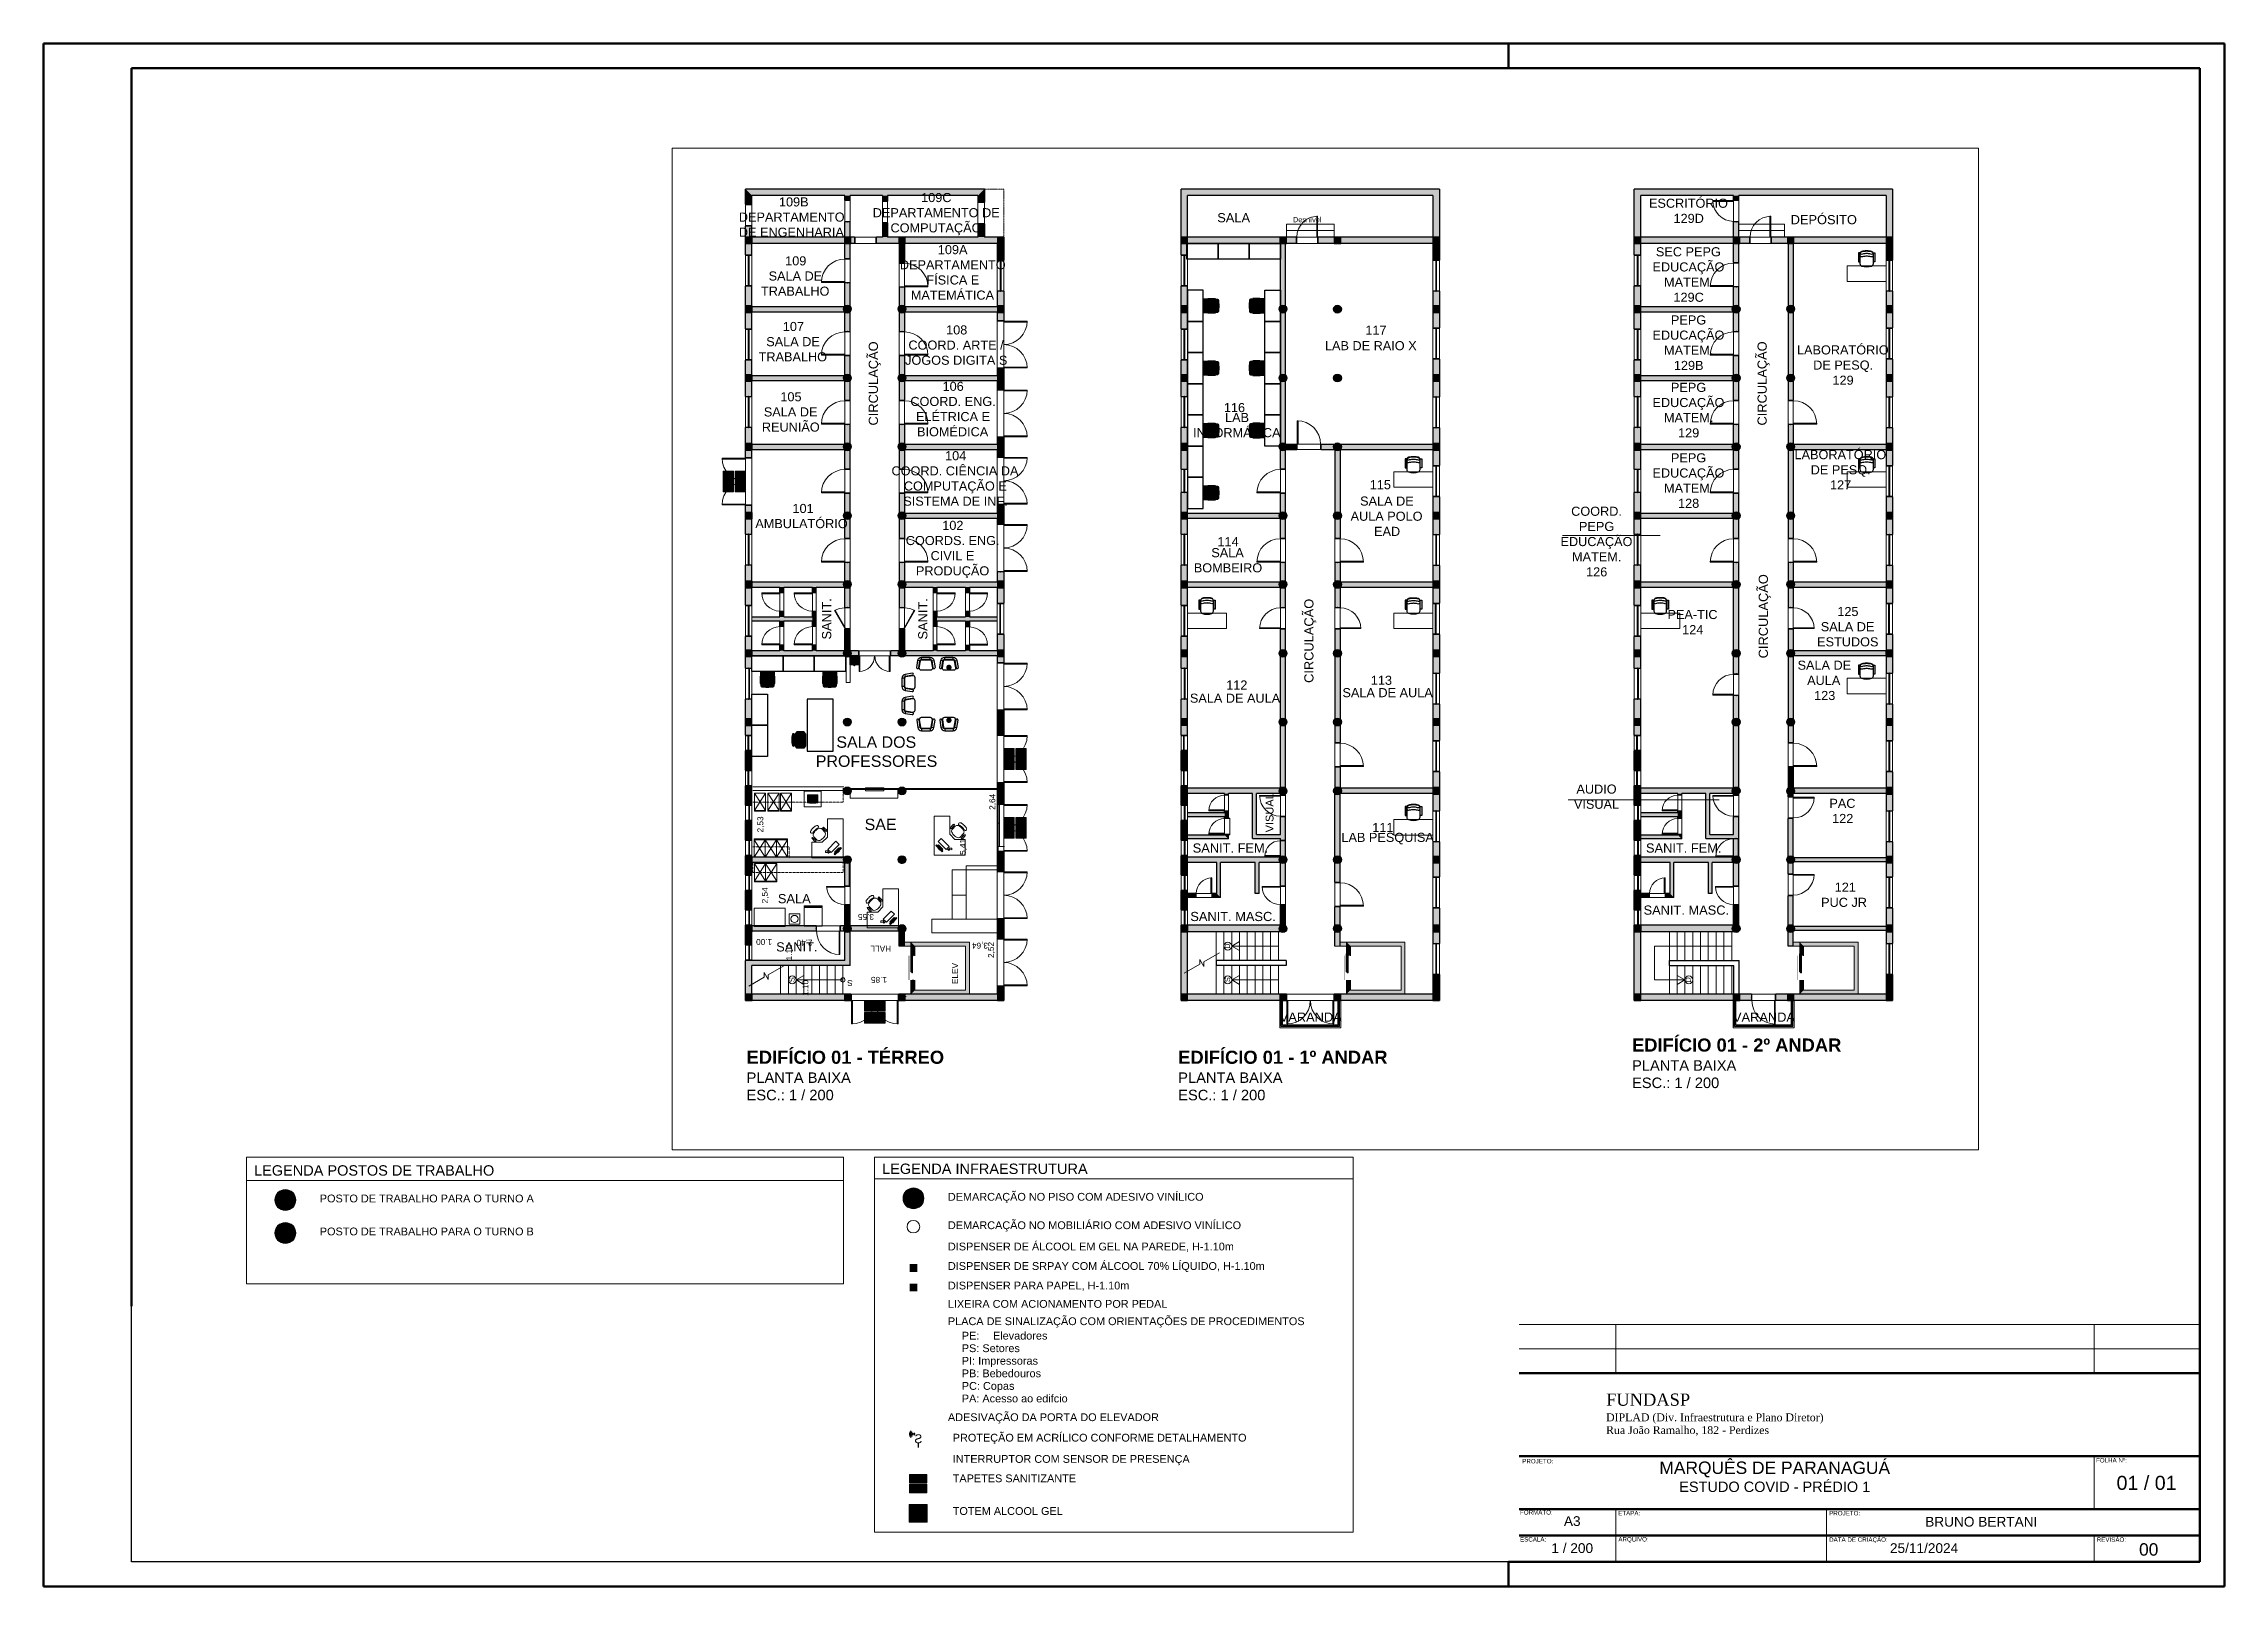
# Paper-space layout 'Predio 01' of a CAD drawing. Header units: metres, sheet in millimetres. Extents: x -471 to -51, y 37 to 334.
# The model-space entities are those that its viewports show. They can reach past a viewport. Long polylines and large blocks are cut down to what shows.
import ezdxf

# ---------------------------------------------------------------- set-up
doc = ezdxf.new("R2010")
doc.units = ezdxf.units.M
doc.header["$LTSCALE"] = 0.508
doc.set_wipeout_variables(frame=1)
doc.header["$PDSIZE"] = -2
doc.linetypes.add('STYLE_01', pattern=[0.073819, 0.049213, -0.024606])
doc.linetypes.add('STYLE_13', pattern=[0.694425, 0.48607, -0.208355])
doc.layers.get('0').update_dxf_attribs({"lineweight": 15})
for name, color, linetype in [('2', 2, 'Continuous'), ('ARQ-MOB', 250, 'Continuous'), ('ARQ-MOB-CAD', 250, 'Continuous'), ('ELE-INTERRUP', 164, 'Continuous'), ('MB-ARQ-MOBILIÁRIO 02', 2, 'Continuous'), ('MB-ARQ-MOBILIÁRIO-CADEIRAS', 7, 'Continuous'), ('MB-ARQ-MOBILIÁRIO-EQUIPAMENTO', 21, 'Continuous'), ('MB-ARQ-MOBILIÁRIO-EQUIPAMENTO-HATCH', 253, 'Continuous'), ('TURNO A', 20, 'Continuous'), ('TURNO B', 50, 'Continuous'), ('Window-Main', 7, 'Continuous')]:
    doc.layers.add(name, color=color, linetype=linetype)
for name, color, linetype, lineweight in [('ALV', 4, 'Continuous', 15), ('AMB-NOVOS', 10, 'Continuous', 15), ('CARIMBO', 7, 'Continuous', 15), ('CONTORNO', 7, 'Continuous', 15), ('COTAS', 2, 'Continuous', 15), ('COVID-ADESIVO ELEVADOR', 90, 'Continuous', 5), ('COVID-ADESIVO MOBILIÁRIO', 10, 'Continuous', 5), ('COVID-TAPETE SANITIZANTE', 20, 'Continuous', 5), ('COVID-TOTEM', 123, 'Continuous', 5), ('Dimensões', 7, 'Continuous', 5), ('MOBILIA', 7, 'Continuous', 5), ('MOBILIARIO', 252, 'Continuous', 18), ('MÓVEIS', 7, 'Continuous', 15), ('Nenhuma', 7, 'Continuous', 5), ('None', 7, 'Continuous', 5), ('NãoImprimir', 7, 'Continuous', 5), ('Peitoris', 2, 'Continuous', 5), ('PONTILHADO', 2, 'STYLE_01', 15), ('PORTAS-JAN-ESCADA-DIVS-AUX', 2, 'Continuous', 15), ('ROTADEF', 253, 'Continuous', 15), ('Telhado-Princ', 7, 'Continuous', 5), ('TEXTO', 7, 'Continuous', 15), ('TEXTOCARIMBO', 5, 'Continuous', 18)]:
    doc.layers.add(name, color=color, linetype=linetype, lineweight=lineweight)
for name, color, linetype, true_color in [('MB-ARQ-MOBILIÁRIO-BP BRANCO', 229, 'Continuous', 0xc2ebece5), ('MB-ARQ-MOBILIÁRIO-CADEIRAS-02', 116, 'Continuous', 0xc2747474), ('MB-ARQ-MOBILIÁRIO-CADEIRAS-04', 44, 'Continuous', 0xc22c2c2c)]:
    doc.layers.add(name, color=color, linetype=linetype, true_color=true_color)
doc.layers.add('XX_VIEW', color=242, linetype='Continuous', plot=False)
doc.styles.add('Arial', font='arial.ttf')
doc.styles.add('Arial (bold)', font='arialbd.ttf')
doc.styles.add('Georgia (bold)', font='georgiab.ttf')

psp = doc.layouts.new('Predio 01')

# ---------------------------------------------------------------- texts
at = {"layer": 'Nenhuma', "color": 7}
for s, insert, char_height, attachment_point, line_spacing_factor, style in [('FUNDASP\\P{\\fGeorgia|b0|i0|c0|p18;\\H0.6415x;DIPLAD (Div. Infraestrutura e Plano Diretor)\\PRua João Ramalho, 182 - Perdizes}', (-169.72, 74.53), 2.3514, 1, 0.976707, 'Georgia (bold)'), ('PROJETO:', (-185.86, 61.94), 0.855, 1, 0.972128, 'Arial'), ('MARQUÊS DE PARANAGUÁ\\P{\\H0.83508x;ESTUDO COVID - PRÉDIO 1}', (-137.24, 61.44), 2.395, 2, 0.96736, 'Arial'), ('FOLHA Nº:', (-75.36, 62.11), 0.855, 1, 0.972128, 'Arial'), ('01 / 01', (-65.63, 58.69), 2.706, 2, 0.972128, 'Arial'), ('FORMATO:', (-186.3, 52.08), 0.855, 1, 0.972128, 'Arial'), ('A3', (-176.24, 50.91), 1.88, 2, 0.972128, 'Arial'), ('ETAPA:', (-167.39, 51.92), 0.855, 1, 0.972128, 'Arial'), ('PROJETO:', (-126.76, 51.92), 0.855, 1, 0.972128, 'Arial'), ('BRUNO BERTANI', (-97.46, 50.79), 1.8801, 2, 0.972128, 'Arial'), ('ESCALA:', (-186.3, 46.88), 0.855, 1, 0.972128, 'Arial'), ('ARQUIVO:', (-167.36, 46.9), 0.855, 1, 0.972128, 'Arial'), ('DATA DE CRIAÇÃO:', (-126.76, 46.84), 0.8546, 1, 0.972128, 'Arial'), ('REVISÃO:', (-75.22, 46.84), 0.855, 1, 0.972128, 'Arial'), ('25/11/2024', (-108.48, 45.71), 1.88, 2, 0.972128, 'Arial')]:
    psp.add_mtext(s, dxfattribs=dict(at, insert=insert, char_height=char_height, attachment_point=attachment_point, line_spacing_factor=line_spacing_factor, style=style))
at = {"layer": 'Nenhuma', "color": 7, "attachment_point": 2, "line_spacing_factor": 0.972128, "style": 'Arial'}
for s, insert, char_height, width in [('1 / 200', (-176.24, 45.71), 1.88, 12.9567), ('00', (-65.22, 45.71), 2.393, 5.4895)]:
    psp.add_mtext(s, dxfattribs=dict(at, insert=insert, char_height=char_height, width=width))
at = {"layer": 'TEXTOCARIMBO', "color": 7, "char_height": 2, "attachment_point": 1, "line_spacing_factor": 0.96736, "style": 'Arial'}
for s, insert in [('LEGENDA POSTOS DE TRABALHO ', (-430.11, 118.48)), ('LEGENDA INFRAESTRUTURA ', (-309.15, 118.8))]:
    psp.add_mtext(s, dxfattribs=dict(at, insert=insert))
at = {"layer": 'TEXTOCARIMBO', "color": 7, "char_height": 1.5, "attachment_point": 1, "line_spacing_factor": 0.96736, "style": 'Arial'}
for s, insert, width in [('DEMARCAÇÃO NO PISO COM ADESIVO VINÍLICO', (-296.49, 113.15), 78.6671), ('POSTO DE TRABALHO PARA O TURNO A', (-417.45, 112.83), 42.8419), ('POSTO DE TRABALHO PARA O TURNO B', (-417.45, 106.48), 43.217), ('DEMARCAÇÃO NO MOBILIÁRIO COM ADESIVO VINÍLICO', (-296.48, 107.68), 78.6671), ('DISPENSER DE ÁLCOOL EM GEL NA PAREDE, H-1.10m', (-296.48, 103.58), 78.6671), ('DISPENSER DE SRPAY COM ÁLCOOL 70% LÍQUIDO, H-1.10m', (-296.48, 99.83), 78.6671), ('DISPENSER PARA PAPEL, H-1.10m', (-296.48, 96.07), 78.6671), ('LIXEIRA COM ACIONAMENTO POR PEDAL', (-296.48, 92.54), 78.6671), ('PLACA DE SINALIZAÇÃO COM ORIENTAÇÕES DE PROCEDIMENTOS', (-296.48, 89.2), 78.6671), ('PE:\tElevadores^JPS: Setores^JPI: Impressoras^JPB: Bebedouros^JPC: Copas\\PPA: Acesso ao edifcio', (-293.8, 86.42), 78.6671), ('ADESIVAÇÃO DA PORTA DO ELEVADOR', (-296.48, 70.72), 78.6671), ('PROTEÇÃO EM ACRÍLICO CONFORME DETALHAMENTO', (-295.55, 66.78), 78.6671), ('TAPETES SANITIZANTE', (-295.55, 58.95), 78.6671), ('INTERRUPTOR COM SENSOR DE PRESENÇA', (-295.55, 62.69), 78.6671), ('TOTEM ALCOOL GEL', (-295.55, 52.66), 78.6671)]:
    psp.add_mtext(s, dxfattribs=dict(at, insert=insert, width=width))

msp = doc.modelspace()

# ---------------------------------------------------------------- texts
at = {"layer": 'AMB-NOVOS', "linetype": 'Continuous', "lineweight": 0, "attachment_point": 1}
for s, width, insert, char_height in [('\\pi1.54475;{\\fArial|b0|i0|c0|p34;109B\\P\\pi0;DEPARTAMENTO DE ENGENHARIA}', 4.152159, (649.7554, -73.771), 0.35), ('\\pi2.77612;{\\fArial|b0|i0|c0|p34;109C\\P\\pi0.91128;DEPARTAMENTO DE \\P\\pi1.59528;COMPUTAÇÃO}', 6.648547, (654.0024, -73.6034), 0.35), ('\\pi-0.23844;{\\fArial|b0|i0|c0|p34;ESCRITÓRIO\\P\\pi0.70771;129D}', 2.505044, (685.0507, -73.8219), 0.35), ('\\pi0.02883;{\\fArial|b0|i0|c0|p34;SEC PEPG \\P\\pi-0.10271;EDUCAÇÃO \\P\\pi0.34123;MATEM.\\P\\pi0.70436;129C}', 2.505044, (685.0507, -75.6919), 0.35), ('\\pi1.96776;{\\fArial|b0|i0|c0|p34;108\\P\\pi0.51678;COORD. ARTE / \\P\\pi0.38798;JOGOS DIGITAIS}', 4.676578, (655.7719, -78.7004), 0.35), ('\\pi1.94994;{\\fArial|b0|i0|c0|p34;117}', 4.640227, (671.9385, -78.7117), 0.35), ('\\pi0.60731;{\\fArial|b0|i0|c0|p34;PEPG \\P\\pi-0.10271;EDUCAÇÃO \\P\\pi0.34123;MATEM.\\P\\pi0.7212;129B}', 2.505044, (685.0507, -78.3169), 0.35), ('\\pi0.57334;{\\fArial|b0|i0|c0|p34;LAB DE RAIO X}', 4.640227, (671.7586, -79.3064), 0.35), ('\\pi1.5454;{\\fArial|b0|i0|c0|p34;105\\P\\pi0.90831;SALA DE \\P\\pi0.83323;REUNIÃO}', 3.833777, (649.8098, -81.2736), 0.35), ('\\pi1.80672;{\\fArial|b0|i0|c0|p34;106\\P\\pi0.56668;COORD. ENG. \\P\\pi0.78274;ELÉTRICA E \\P\\pi0.82237;BIOMÉDICA}', 4.353547, (655.7963, -80.8709), 0.35), ('\\pi0.60731;{\\fArial|b0|i0|c0|p34;PEPG \\P\\pi-0.10271;EDUCAÇÃO \\P\\pi0.34123;MATEM.\\P\\pi0.88199;129}', 2.505044, (685.0507, -80.9124), 0.35), ('\\pi1.70124;{\\fArial|b0|i0|c0|p34;116}', 4.142579, (666.7374, -81.6899), 0.35), ('\\pi2.69355;{\\fArial|b0|i0|c0|p34;104\\P\\pi0.62984;COORD. CIÊNCIA DA \\P\\pi1.10518;COMPUTAÇÃO E \\P\\pi1.08489;SISTEMA DE INF.}', 6.126018, (655.006, -83.5433), 0.35), ('\\pi0.60731;{\\fArial|b0|i0|c0|p34;PEPG \\P\\pi-0.10271;EDUCAÇÃO \\P\\pi0.34123;MATEM.\\P\\pi0.88199;128}', 2.505044, (685.0507, -83.6251), 0.35), ('\\pi2.66009;{\\fArial|b0|i0|c0|p34;115}', 6.063163, (671.3967, -84.6594), 0.35), ('\\pi0.67436;{\\fArial|b0|i0|c0|p34;SALA DE \\P\\pi0.308;AULA POLO \\P\\pi1.21261;EAD}', 3.365872, (673.011, -85.29), 0.35), ('\\pi0.42212;{\\fArial|b0|i0|c0|p34;PEA-TIC\\P\\pi0.98854;124}', 2.716002, (685.1031, -89.658), 0.35), ('\\pi1.9571;{\\fArial|b0|i0|c0|p34;112}', 4.650976, (666.5714, -92.3712), 0.35), ('\\pi2.71728;{\\fArial|b0|i0|c0|p34;113}', 6.174907, (671.382, -92.1897), 0.35), ('\\pi0.24394;{\\fArial|b0|i0|c0|p34;SALA DE \\P\\pi0.61352;AULA\\P\\pi0.88235;123}', 2.505044, (690.2919, -91.6092), 0.35), ('\\pi0.36955;{\\fArial|b0|i0|c0|p34;SALA DOS \\P\\pi-0.42296;PROFESSORES}', 3.753967, (653.1432, -94.5246), 0.44), ('\\pi0.2539;{\\fArial|b0|i0|c0|p34;AUDIO \\P\\pi0.15733;VISUAL}', 2.034344, (681.7638, -96.3791), 0.35), ('\\pi0.77837;{\\fArial|b0|i0|c0|p34;PAC\\P\\pi0.88414;122}', 2.505044, (690.9832, -96.9278), 0.35), ('\\pi0.66786;{\\fArial|b0|i0|c0|p34;SAE}', 2.505044, (653.9331, -97.6935), 0.44), ('\\pi0.91613;{\\fArial|b0|i0|c0|p34;111}', 2.505044, (673.238, -97.8598), 0.35), ('\\pi0.91613;{\\fArial|b0|i0|c0|p34;121\\P\\pi0.39161;PUC JR}', 2.505044, (691.0513, -100.1564), 0.35)]:
    msp.add_mtext_dynamic_manual_height_columns(s, width=width, gutter_width=1, heights=[0], dxfattribs=dict(at, insert=insert, char_height=char_height))
at = {"layer": 'CONTORNO', "color": 7, "linetype": 'Continuous', "lineweight": 0, "style": 'Arial'}
msp.add_text('ELEV', height=0.22738, rotation=90, dxfattribs=at).set_placement((658.1997, -104.0612))
at = {"layer": 'COTAS', "color": 7, "linetype": 'Continuous', "lineweight": 0, "style": 'Arial'}
for s, height, rotation, p in [('2,64', 0.22738, 90, (659.6316, -97.354)), ('5,41', 0.22738, 90, (658.4973, -99.0893)), ('3,64', 0.22738, 180, (659.352, -102.4694)), ('2,52', 0.22738, 90, (659.5804, -103.0567)), ('1.10', 0.22738, 90, (652.4352, -104.5182)), ('S', 0.2274, 180, (654.142, -103.9073)), ('1.85', 0.22738, 180, (655.4616, -103.7853))]:
    msp.add_text(s, height=height, rotation=rotation, dxfattribs=at).set_placement(p)
at = {"layer": 'None', "color": 7, "char_height": 0.2021, "attachment_point": 1, "rotation": 90, "line_spacing_factor": 0.96736, "style": 'Arial'}
for s, insert in [('D', (668.474, -102.7019)), ('S', (651.6975, -103.9868)), ('S', (668.474, -103.9868)), ('D', (686.2234, -104.0023))]:
    msp.add_mtext(s, dxfattribs=dict(at, insert=insert))
at = {"layer": 'None', "color": 7, "char_height": 0.505281, "attachment_point": 1, "line_spacing_factor": 0.992596, "style": 'Arial (bold)'}
for s, insert in [('EDIFÍCIO 01 - TÉRREO\\P{\\fArial|b0|i0|c0|p0;\\H0.8x;\\lPLANTA BAIXA\\PESC.: 1 / 200}', (650.0537, -106.6277)), ('EDIFÍCIO 01 - 1º ANDAR\\P{\\fArial|b0|i0|c0|p0;\\H0.8x;\\lPLANTA BAIXA\\PESC.: 1 / 200}', (666.6797, -106.6277)), ('EDIFÍCIO 01 - 2º ANDAR\\P{\\fArial|b0|i0|c0|p0;\\H0.8x;\\lPLANTA BAIXA\\PESC.: 1 / 200}', (684.1605, -106.1571))]:
    msp.add_mtext(s, dxfattribs=dict(at, insert=insert))
at = {"layer": 'TEXTO', "color": 7, "linetype": 'Continuous', "lineweight": 0, "style": 'Arial'}
msp.add_text('HALL', height=0.22738, rotation=180, dxfattribs=at).set_placement((655.6227, -102.5877))
at = {"layer": 'TEXTO', "color": 7, "attachment_point": 2, "line_spacing_factor": 0.96736, "style": 'Arial'}
for s, insert, char_height in [('SALA', (668.8156, -74.3777), 0.3537), ('Desnível', (671.649, -74.5273), 0.20211), ('DEPÓSITO', (691.5466, -74.4527), 0.3537), ('SALA', (651.8912, -100.5952), 0.3537), ('VARANDA', (671.7839, -105.1575), 0.3537), ('VARANDA', (689.2429, -105.1575), 0.3537)]:
    msp.add_mtext(s, dxfattribs=dict(at, insert=insert, char_height=char_height))
at = {"layer": 'TEXTO', "color": 7, "attachment_point": 2, "rotation": 90, "line_spacing_factor": 0.96736, "style": 'Arial'}
for s, insert, char_height in [('CIRCULAÇÃO', (654.7592, -80.9368), 0.3537), ('CIRCULAÇÃO', (688.9947, -80.9368), 0.3537), ('CIRCULAÇÃO', (689.0396, -89.8999), 0.3537), ('CIRCULAÇÃO', (671.5358, -90.8468), 0.3537), ('VISUAL', (670.0467, -97.4668), 0.30317)]:
    msp.add_mtext(s, dxfattribs=dict(at, insert=insert, char_height=char_height))

# ---------------------------------------------------------------- blocks, each defined once
blk = doc.blocks.new('INTERRUP-SENSOR')
h = blk.add_hatch(color=256)
h.dxf.hatch_style = 1
edge = h.paths.add_edge_path()
edge.add_arc((3118.68, 1117.934), 0.0115, 0, 360)
blk.add_lwpolyline([(3118.61, 1117.708), (3118.61, 1117.778, 1)], format="xyb")
blk.add_circle((3118.68, 1117.934), 0.0115)
for radius in [0.0311, 0.0541, 0.076]:
    blk.add_arc((3118.68, 1117.934), radius, 313.7481, 46.2519)
blk.add_text('S', height=0.15).set_placement((3118.542, 1117.78))
blk = doc.blocks.new('A$Cb1a23ded')
at = {"layer": 'COVID-TOTEM'}
h = blk.add_hatch(color=256, dxfattribs=at)
h.dxf.hatch_style = 1
h.paths.add_polyline_path([(0, 0), (0.35, 0), (0.35, 0.35), (0, 0.35)])
at = {"layer": 'COVID-ADESIVO MOBILIÁRIO'}
for points in [[(0, 0), (0.35, 0), (0.35, 0.35), (0, 0.35)], [(0.0875, 0.35), (0.2625, 0.35), (0.2625, 0), (0.0875, 0)]]:
    blk.add_lwpolyline(points, close=True, dxfattribs=at)
blk = doc.blocks.new('Grupo-5609')
at = {"layer": 'None', "color": 7, "linetype": 'Continuous', "lineweight": 5}
for p, q in [((-0.32, 0.075), (-0.32, -0.075)), ((0.32, 0.075), (0.32, -0.075))]:
    blk.add_line(p, q, dxfattribs=at)
blk = doc.blocks.new('Grupo-5610')
at = {"layer": 'None', "color": 7, "linetype": 'Continuous', "lineweight": 5}
for points in [[(-0.32, 0.075), (-0.3, 0.075), (-0.3, -0.075), (-0.32, -0.075)], [(0.3, 0.075), (0.32, 0.075), (0.32, -0.075), (0.3, -0.075)]]:
    blk.add_lwpolyline(points, close=True, dxfattribs=at)
blk = doc.blocks.new('Grupo-5611')
at = {"layer": 'None', "color": 7, "linetype": 'Continuous', "lineweight": 5}
for p, q in [((-0.32, 0.075), (-0.3, 0.075)), ((-0.3, 0.075), (-0.3, -0.075)), ((0.32, 0.075), (0.3, 0.075)), ((0.3, 0.075), (0.3, -0.075)), ((-0.32, -0.075), (-0.3, -0.075)), ((0.32, -0.075), (0.3, -0.075))]:
    blk.add_line(p, q, dxfattribs=at)
at = {"layer": 'None', "color": 7}
for name in ['Grupo-5609', 'Grupo-5610']:
    blk.add_blockref(name, (0, 0), dxfattribs=at)
blk = doc.blocks.new('Grupo-5612')
at = {"layer": 'None', "color": 7, "linetype": 'Continuous', "lineweight": 5}
blk.add_arc((-0.3, 0.075), 0.6, 0, 90, dxfattribs=at)
blk = doc.blocks.new('Grupo-5613')
at = {"layer": 'None', "color": 7, "linetype": 'Continuous', "lineweight": 5}
blk.add_lwpolyline([(-0.3, 0.075), (-0.3, 0.675), (-0.265, 0.675), (-0.265, 0.075)], close=True, dxfattribs=at)
blk = doc.blocks.new('Grupo-5614')
at = {"layer": 'None', "color": 7, "linetype": 'Continuous', "lineweight": 5}
for p, q in [((-0.3, 0.075), (-0.3, 0.675)), ((-0.3, 0.675), (-0.265, 0.675)), ((-0.3, 0.075), (-0.265, 0.075)), ((-0.265, 0.075), (-0.265, 0.675))]:
    blk.add_line(p, q, dxfattribs=at)
at = {"layer": 'None', "color": 7}
blk.add_blockref('Grupo-5613', (0, 0), dxfattribs=at)
blk = doc.blocks.new('Grupo-5615')
at = {"layer": 'Peitoris', "color": 7}
blk.add_blockref('Grupo-5614', (0, 0), dxfattribs=at)
blk = doc.blocks.new('Grupo-5616')
at = {"layer": 'None', "color": 7, "linetype": 'Continuous', "lineweight": 5}
for p, q in [((0.32, 0.075), (-0.32, 0.075)), ((0.32, -0.075), (-0.32, -0.075))]:
    blk.add_line(p, q, dxfattribs=at)
blk = doc.blocks.new('Door (2D)-195')
at = {"layer": 'NãoImprimir', "color": 7, "linetype": 'Continuous', "lineweight": 5}
for p in [(-0.32, 0), (0.32, 0)]:
    blk.add_point(p, dxfattribs=at)
at = {"layer": 'None', "color": 7}
for name in ['Grupo-5611', 'Grupo-5615']:
    blk.add_blockref(name, (0, 0), dxfattribs=at)
at = {"layer": 'Peitoris', "color": 7}
blk.add_blockref('Grupo-5612', (0, 0), dxfattribs=at)
at = {"layer": 'Telhado-Princ', "color": 7}
blk.add_blockref('Grupo-5616', (0, 0), dxfattribs=at)
blk = doc.blocks.new('Grupo-5617')
at = {"layer": 'None', "color": 7, "linetype": 'Continuous', "lineweight": 5}
for p, q in [((-0.42, 0.1), (-0.42, -0.1)), ((0.42, 0.1), (0.42, -0.1))]:
    blk.add_line(p, q, dxfattribs=at)
blk = doc.blocks.new('Grupo-5618')
at = {"layer": 'None', "color": 7, "linetype": 'Continuous', "lineweight": 5}
for points in [[(-0.42, 0.1), (-0.4, 0.1), (-0.4, -0.1), (-0.42, -0.1)], [(0.4, 0.1), (0.42, 0.1), (0.42, -0.1), (0.4, -0.1)]]:
    blk.add_lwpolyline(points, close=True, dxfattribs=at)
blk = doc.blocks.new('Grupo-5619')
at = {"layer": 'None', "color": 7, "linetype": 'Continuous', "lineweight": 5}
for p, q in [((-0.42, 0.1), (-0.4, 0.1)), ((-0.4, 0.1), (-0.4, -0.1)), ((0.42, 0.1), (0.4, 0.1)), ((0.4, 0.1), (0.4, -0.1)), ((-0.42, -0.1), (-0.4, -0.1)), ((0.42, -0.1), (0.4, -0.1))]:
    blk.add_line(p, q, dxfattribs=at)
at = {"layer": 'None', "color": 7}
for name in ['Grupo-5617', 'Grupo-5618']:
    blk.add_blockref(name, (0, 0), dxfattribs=at)
blk = doc.blocks.new('Grupo-5620')
at = {"layer": 'None', "color": 7, "linetype": 'Continuous', "lineweight": 5}
blk.add_arc((-0.4, 0.1), 0.8, 0, 30, dxfattribs=at)
blk = doc.blocks.new('Grupo-5621')
at = {"layer": 'None', "color": 7, "linetype": 'Continuous', "lineweight": 5}
blk.add_lwpolyline([(-0.4, 0.1), (0.293, 0.5), (0.31, 0.47), (-0.383, 0.07)], close=True, dxfattribs=at)
blk = doc.blocks.new('Grupo-5622')
at = {"layer": 'None', "color": 7, "linetype": 'Continuous', "lineweight": 5}
for p, q in [((-0.4, 0.1), (0.293, 0.5)), ((-0.4, 0.1), (-0.383, 0.07)), ((-0.383, 0.07), (0.31, 0.47)), ((0.293, 0.5), (0.31, 0.47))]:
    blk.add_line(p, q, dxfattribs=at)
at = {"layer": 'None', "color": 7}
blk.add_blockref('Grupo-5621', (0, 0), dxfattribs=at)
blk = doc.blocks.new('Grupo-5623')
at = {"layer": 'Peitoris', "color": 7}
blk.add_blockref('Grupo-5622', (0, 0), dxfattribs=at)
blk = doc.blocks.new('Grupo-5624')
at = {"layer": 'None', "color": 7, "linetype": 'Continuous', "lineweight": 5}
for p, q in [((0.42, 0.1), (-0.42, 0.1)), ((0.42, -0.1), (-0.42, -0.1))]:
    blk.add_line(p, q, dxfattribs=at)
blk = doc.blocks.new('Door (2D)-196')
at = {"layer": 'NãoImprimir', "color": 7, "linetype": 'Continuous', "lineweight": 5}
for p in [(-0.42, 0), (0.42, 0)]:
    blk.add_point(p, dxfattribs=at)
at = {"layer": 'None', "color": 7}
for name in ['Grupo-5619', 'Grupo-5623']:
    blk.add_blockref(name, (0, 0), dxfattribs=at)
at = {"layer": 'Peitoris', "color": 7}
blk.add_blockref('Grupo-5620', (0, 0), dxfattribs=at)
at = {"layer": 'Telhado-Princ', "color": 7}
blk.add_blockref('Grupo-5624', (0, 0), dxfattribs=at)
blk = doc.blocks.new('Grupo-5625')
at = {"layer": 'None', "color": 7, "linetype": 'Continuous', "lineweight": 5}
for p, q in [((-0.47, 0.1), (-0.47, -0.1)), ((0.47, 0.1), (0.47, -0.1))]:
    blk.add_line(p, q, dxfattribs=at)
blk = doc.blocks.new('Grupo-5626')
at = {"layer": 'None', "color": 7, "linetype": 'Continuous', "lineweight": 5}
for points in [[(-0.47, 0.1), (-0.45, 0.1), (-0.45, -0.1), (-0.47, -0.1)], [(0.45, 0.1), (0.47, 0.1), (0.47, -0.1), (0.45, -0.1)]]:
    blk.add_lwpolyline(points, close=True, dxfattribs=at)
blk = doc.blocks.new('Grupo-5627')
at = {"layer": 'None', "color": 7, "linetype": 'Continuous', "lineweight": 5}
for p, q in [((-0.47, 0.1), (-0.45, 0.1)), ((-0.45, 0.1), (-0.45, -0.1)), ((0.47, 0.1), (0.45, 0.1)), ((0.45, 0.1), (0.45, -0.1)), ((-0.47, -0.1), (-0.45, -0.1)), ((0.47, -0.1), (0.45, -0.1))]:
    blk.add_line(p, q, dxfattribs=at)
at = {"layer": 'None', "color": 7}
for name in ['Grupo-5625', 'Grupo-5626']:
    blk.add_blockref(name, (0, 0), dxfattribs=at)
blk = doc.blocks.new('Grupo-5628')
at = {"layer": 'None', "color": 7, "linetype": 'Continuous', "lineweight": 5}
blk.add_arc((-0.45, 0.1), 0.9, 0, 90, dxfattribs=at)
blk = doc.blocks.new('Grupo-5629')
at = {"layer": 'None', "color": 7, "linetype": 'Continuous', "lineweight": 5}
blk.add_lwpolyline([(-0.45, 0.1), (-0.45, 1), (-0.415, 1), (-0.415, 0.1)], close=True, dxfattribs=at)
blk = doc.blocks.new('Grupo-5630')
at = {"layer": 'None', "color": 7, "linetype": 'Continuous', "lineweight": 5}
for p, q in [((-0.45, 0.1), (-0.45, 1)), ((-0.45, 1), (-0.415, 1)), ((-0.415, 0.1), (-0.415, 1)), ((-0.45, 0.1), (-0.415, 0.1))]:
    blk.add_line(p, q, dxfattribs=at)
at = {"layer": 'None', "color": 7}
blk.add_blockref('Grupo-5629', (0, 0), dxfattribs=at)
blk = doc.blocks.new('Grupo-5631')
at = {"layer": 'Peitoris', "color": 7}
blk.add_blockref('Grupo-5630', (0, 0), dxfattribs=at)
blk = doc.blocks.new('Grupo-5632')
at = {"layer": 'None', "color": 7, "linetype": 'Continuous', "lineweight": 5}
for p, q in [((0.47, 0.1), (-0.47, 0.1)), ((0.47, -0.1), (-0.47, -0.1))]:
    blk.add_line(p, q, dxfattribs=at)
blk = doc.blocks.new('Door (2D)-197')
at = {"layer": 'NãoImprimir', "color": 7, "linetype": 'Continuous', "lineweight": 5}
for p in [(-0.47, 0), (0.47, 0)]:
    blk.add_point(p, dxfattribs=at)
at = {"layer": 'None', "color": 7}
for name in ['Grupo-5631', 'Grupo-5627']:
    blk.add_blockref(name, (0, 0), dxfattribs=at)
at = {"layer": 'Peitoris', "color": 7}
blk.add_blockref('Grupo-5628', (0, 0), dxfattribs=at)
at = {"layer": 'Telhado-Princ', "color": 7}
blk.add_blockref('Grupo-5632', (0, 0), dxfattribs=at)
blk = doc.blocks.new('Grupo-5633')
at = {"layer": 'None', "color": 7, "linetype": 'Continuous', "lineweight": 5}
for p, q in [((-0.47, 0.1), (-0.47, -0.1)), ((0.47, 0.1), (0.47, -0.1))]:
    blk.add_line(p, q, dxfattribs=at)
blk = doc.blocks.new('Grupo-5634')
at = {"layer": 'None', "color": 7, "linetype": 'Continuous', "lineweight": 5}
for points in [[(-0.47, 0.1), (-0.45, 0.1), (-0.45, -0.1), (-0.47, -0.1)], [(0.45, 0.1), (0.47, 0.1), (0.47, -0.1), (0.45, -0.1)]]:
    blk.add_lwpolyline(points, close=True, dxfattribs=at)
blk = doc.blocks.new('Grupo-5635')
at = {"layer": 'None', "color": 7, "linetype": 'Continuous', "lineweight": 5}
for p, q in [((-0.47, 0.1), (-0.45, 0.1)), ((-0.45, 0.1), (-0.45, -0.1)), ((0.47, 0.1), (0.45, 0.1)), ((0.45, 0.1), (0.45, -0.1)), ((-0.47, -0.1), (-0.45, -0.1)), ((0.47, -0.1), (0.45, -0.1))]:
    blk.add_line(p, q, dxfattribs=at)
at = {"layer": 'None', "color": 7}
for name in ['Grupo-5633', 'Grupo-5634']:
    blk.add_blockref(name, (0, 0), dxfattribs=at)
blk = doc.blocks.new('Grupo-5636')
at = {"layer": 'None', "color": 7, "linetype": 'Continuous', "lineweight": 5}
blk.add_arc((-0.45, 0.1), 0.9, 0, 90, dxfattribs=at)
blk = doc.blocks.new('Grupo-5637')
at = {"layer": 'None', "color": 7, "linetype": 'Continuous', "lineweight": 5}
blk.add_lwpolyline([(-0.45, 0.1), (-0.45, 1), (-0.415, 1), (-0.415, 0.1)], close=True, dxfattribs=at)
blk = doc.blocks.new('Grupo-5638')
at = {"layer": 'None', "color": 7, "linetype": 'Continuous', "lineweight": 5}
for p, q in [((-0.45, 0.1), (-0.45, 1)), ((-0.45, 1), (-0.415, 1)), ((-0.415, 0.1), (-0.415, 1)), ((-0.45, 0.1), (-0.415, 0.1))]:
    blk.add_line(p, q, dxfattribs=at)
at = {"layer": 'None', "color": 7}
blk.add_blockref('Grupo-5637', (0, 0), dxfattribs=at)
blk = doc.blocks.new('Grupo-5639')
at = {"layer": 'Peitoris', "color": 7}
blk.add_blockref('Grupo-5638', (0, 0), dxfattribs=at)
blk = doc.blocks.new('Grupo-5640')
at = {"layer": 'None', "color": 7, "linetype": 'Continuous', "lineweight": 5}
for p, q in [((0.47, 0.1), (-0.47, 0.1)), ((0.47, -0.1), (-0.47, -0.1))]:
    blk.add_line(p, q, dxfattribs=at)
blk = doc.blocks.new('Door (2D)-198')
at = {"layer": 'NãoImprimir', "color": 7, "linetype": 'Continuous', "lineweight": 5}
for p in [(-0.47, 0), (0.47, 0)]:
    blk.add_point(p, dxfattribs=at)
at = {"layer": 'None', "color": 7}
for name in ['Grupo-5639', 'Grupo-5635']:
    blk.add_blockref(name, (0, 0), dxfattribs=at)
at = {"layer": 'Peitoris', "color": 7}
blk.add_blockref('Grupo-5636', (0, 0), dxfattribs=at)
at = {"layer": 'Telhado-Princ', "color": 7}
blk.add_blockref('Grupo-5640', (0, 0), dxfattribs=at)
blk = doc.blocks.new('Grupo-5641')
at = {"layer": 'None', "color": 7, "linetype": 'Continuous', "lineweight": 5}
for p, q in [((-0.47, 0.1), (-0.47, -0.1)), ((0.47, 0.1), (0.47, -0.1))]:
    blk.add_line(p, q, dxfattribs=at)
blk = doc.blocks.new('Grupo-5642')
at = {"layer": 'None', "color": 7, "linetype": 'Continuous', "lineweight": 5}
for points in [[(-0.47, 0.1), (-0.45, 0.1), (-0.45, -0.1), (-0.47, -0.1)], [(0.45, 0.1), (0.47, 0.1), (0.47, -0.1), (0.45, -0.1)]]:
    blk.add_lwpolyline(points, close=True, dxfattribs=at)
blk = doc.blocks.new('Grupo-5643')
at = {"layer": 'None', "color": 7, "linetype": 'Continuous', "lineweight": 5}
for p, q in [((-0.47, 0.1), (-0.45, 0.1)), ((-0.45, 0.1), (-0.45, -0.1)), ((0.47, 0.1), (0.45, 0.1)), ((0.45, 0.1), (0.45, -0.1)), ((-0.47, -0.1), (-0.45, -0.1)), ((0.47, -0.1), (0.45, -0.1))]:
    blk.add_line(p, q, dxfattribs=at)
at = {"layer": 'None', "color": 7}
for name in ['Grupo-5641', 'Grupo-5642']:
    blk.add_blockref(name, (0, 0), dxfattribs=at)
blk = doc.blocks.new('Grupo-5644')
at = {"layer": 'None', "color": 7, "linetype": 'Continuous', "lineweight": 5}
blk.add_arc((-0.45, 0.1), 0.9, 0, 90, dxfattribs=at)
blk = doc.blocks.new('Grupo-5645')
at = {"layer": 'None', "color": 7, "linetype": 'Continuous', "lineweight": 5}
blk.add_lwpolyline([(-0.45, 0.1), (-0.45, 1), (-0.415, 1), (-0.415, 0.1)], close=True, dxfattribs=at)
blk = doc.blocks.new('Grupo-5646')
at = {"layer": 'None', "color": 7, "linetype": 'Continuous', "lineweight": 5}
for p, q in [((-0.45, 0.1), (-0.45, 1)), ((-0.45, 1), (-0.415, 1)), ((-0.415, 0.1), (-0.415, 1)), ((-0.45, 0.1), (-0.415, 0.1))]:
    blk.add_line(p, q, dxfattribs=at)
at = {"layer": 'None', "color": 7}
blk.add_blockref('Grupo-5645', (0, 0), dxfattribs=at)
blk = doc.blocks.new('Grupo-5647')
at = {"layer": 'Peitoris', "color": 7}
blk.add_blockref('Grupo-5646', (0, 0), dxfattribs=at)
blk = doc.blocks.new('Grupo-5648')
at = {"layer": 'None', "color": 7, "linetype": 'Continuous', "lineweight": 5}
for p, q in [((0.47, 0.1), (-0.47, 0.1)), ((0.47, -0.1), (-0.47, -0.1))]:
    blk.add_line(p, q, dxfattribs=at)
blk = doc.blocks.new('Door (2D)-199')
at = {"layer": 'NãoImprimir', "color": 7, "linetype": 'Continuous', "lineweight": 5}
for p in [(-0.47, 0), (0.47, 0)]:
    blk.add_point(p, dxfattribs=at)
at = {"layer": 'None', "color": 7}
for name in ['Grupo-5647', 'Grupo-5643']:
    blk.add_blockref(name, (0, 0), dxfattribs=at)
at = {"layer": 'Peitoris', "color": 7}
blk.add_blockref('Grupo-5644', (0, 0), dxfattribs=at)
at = {"layer": 'Telhado-Princ', "color": 7}
blk.add_blockref('Grupo-5648', (0, 0), dxfattribs=at)
blk = doc.blocks.new('Grupo-5649')
at = {"layer": 'None', "color": 7, "linetype": 'Continuous', "lineweight": 5}
for p, q in [((-0.47, 0.1), (-0.47, -0.1)), ((0.47, 0.1), (0.47, -0.1))]:
    blk.add_line(p, q, dxfattribs=at)
blk = doc.blocks.new('Grupo-5650')
at = {"layer": 'None', "color": 7, "linetype": 'Continuous', "lineweight": 5}
for points in [[(-0.47, 0.1), (-0.45, 0.1), (-0.45, -0.1), (-0.47, -0.1)], [(0.45, 0.1), (0.47, 0.1), (0.47, -0.1), (0.45, -0.1)]]:
    blk.add_lwpolyline(points, close=True, dxfattribs=at)
blk = doc.blocks.new('Grupo-5651')
at = {"layer": 'None', "color": 7, "linetype": 'Continuous', "lineweight": 5}
for p, q in [((-0.47, 0.1), (-0.45, 0.1)), ((-0.45, 0.1), (-0.45, -0.1)), ((0.47, 0.1), (0.45, 0.1)), ((0.45, 0.1), (0.45, -0.1)), ((-0.47, -0.1), (-0.45, -0.1)), ((0.47, -0.1), (0.45, -0.1))]:
    blk.add_line(p, q, dxfattribs=at)
at = {"layer": 'None', "color": 7}
for name in ['Grupo-5649', 'Grupo-5650']:
    blk.add_blockref(name, (0, 0), dxfattribs=at)
blk = doc.blocks.new('Grupo-5652')
at = {"layer": 'None', "color": 7, "linetype": 'Continuous', "lineweight": 5}
blk.add_arc((-0.45, 0.1), 0.9, 0, 90, dxfattribs=at)
blk = doc.blocks.new('Grupo-5653')
at = {"layer": 'None', "color": 7, "linetype": 'Continuous', "lineweight": 5}
blk.add_lwpolyline([(-0.45, 0.1), (-0.45, 1), (-0.415, 1), (-0.415, 0.1)], close=True, dxfattribs=at)
blk = doc.blocks.new('Grupo-5654')
at = {"layer": 'None', "color": 7, "linetype": 'Continuous', "lineweight": 5}
for p, q in [((-0.45, 0.1), (-0.45, 1)), ((-0.45, 1), (-0.415, 1)), ((-0.415, 0.1), (-0.415, 1)), ((-0.45, 0.1), (-0.415, 0.1))]:
    blk.add_line(p, q, dxfattribs=at)
at = {"layer": 'None', "color": 7}
blk.add_blockref('Grupo-5653', (0, 0), dxfattribs=at)
blk = doc.blocks.new('Grupo-5655')
at = {"layer": 'Peitoris', "color": 7}
blk.add_blockref('Grupo-5654', (0, 0), dxfattribs=at)
blk = doc.blocks.new('Grupo-5656')
at = {"layer": 'None', "color": 7, "linetype": 'Continuous', "lineweight": 5}
for p, q in [((0.47, 0.1), (-0.47, 0.1)), ((0.47, -0.1), (-0.47, -0.1))]:
    blk.add_line(p, q, dxfattribs=at)
blk = doc.blocks.new('Door (2D)-200')
at = {"layer": 'NãoImprimir', "color": 7, "linetype": 'Continuous', "lineweight": 5}
for p in [(-0.47, 0), (0.47, 0)]:
    blk.add_point(p, dxfattribs=at)
at = {"layer": 'None', "color": 7}
for name in ['Grupo-5655', 'Grupo-5651']:
    blk.add_blockref(name, (0, 0), dxfattribs=at)
at = {"layer": 'Peitoris', "color": 7}
blk.add_blockref('Grupo-5652', (0, 0), dxfattribs=at)
at = {"layer": 'Telhado-Princ', "color": 7}
blk.add_blockref('Grupo-5656', (0, 0), dxfattribs=at)
blk = doc.blocks.new('Grupo-5657')
at = {"layer": 'None', "color": 7, "linetype": 'Continuous', "lineweight": 5}
for p, q in [((-0.42, 0.1), (-0.42, -0.1)), ((0.42, 0.1), (0.42, -0.1))]:
    blk.add_line(p, q, dxfattribs=at)
blk = doc.blocks.new('Grupo-5658')
at = {"layer": 'None', "color": 7, "linetype": 'Continuous', "lineweight": 5}
for points in [[(-0.42, 0.1), (-0.4, 0.1), (-0.4, -0.1), (-0.42, -0.1)], [(0.4, 0.1), (0.42, 0.1), (0.42, -0.1), (0.4, -0.1)]]:
    blk.add_lwpolyline(points, close=True, dxfattribs=at)
blk = doc.blocks.new('Grupo-5659')
at = {"layer": 'None', "color": 7, "linetype": 'Continuous', "lineweight": 5}
for p, q in [((-0.42, 0.1), (-0.4, 0.1)), ((-0.4, 0.1), (-0.4, -0.1)), ((0.42, 0.1), (0.4, 0.1)), ((0.4, 0.1), (0.4, -0.1)), ((-0.42, -0.1), (-0.4, -0.1)), ((0.42, -0.1), (0.4, -0.1))]:
    blk.add_line(p, q, dxfattribs=at)
at = {"layer": 'None', "color": 7}
for name in ['Grupo-5657', 'Grupo-5658']:
    blk.add_blockref(name, (0, 0), dxfattribs=at)
blk = doc.blocks.new('Grupo-5660')
at = {"layer": 'None', "color": 7, "linetype": 'Continuous', "lineweight": 5}
for p, q in [((0.42, 0.1), (-0.42, 0.1)), ((0.42, -0.1), (-0.42, -0.1))]:
    blk.add_line(p, q, dxfattribs=at)
blk = doc.blocks.new('Door (2D)-201')
at = {"layer": 'NãoImprimir', "color": 7, "linetype": 'Continuous', "lineweight": 5}
for p in [(-0.42, 0), (0.42, 0)]:
    blk.add_point(p, dxfattribs=at)
at = {"layer": 'None', "color": 7}
blk.add_blockref('Grupo-5659', (0, 0), dxfattribs=at)
at = {"layer": 'Telhado-Princ', "color": 7}
blk.add_blockref('Grupo-5660', (0, 0), dxfattribs=at)
blk = doc.blocks.new('Grupo-5661')
at = {"layer": 'None', "color": 7, "linetype": 'Continuous', "lineweight": 5}
for p, q in [((-0.47, 0.1), (-0.47, -0.1)), ((0.47, 0.1), (0.47, -0.1))]:
    blk.add_line(p, q, dxfattribs=at)
blk = doc.blocks.new('Grupo-5662')
at = {"layer": 'None', "color": 7, "linetype": 'Continuous', "lineweight": 5}
for points in [[(-0.47, 0.1), (-0.45, 0.1), (-0.45, -0.1), (-0.47, -0.1)], [(0.45, 0.1), (0.47, 0.1), (0.47, -0.1), (0.45, -0.1)]]:
    blk.add_lwpolyline(points, close=True, dxfattribs=at)
blk = doc.blocks.new('Grupo-5663')
at = {"layer": 'None', "color": 7, "linetype": 'Continuous', "lineweight": 5}
for p, q in [((-0.47, 0.1), (-0.45, 0.1)), ((-0.45, 0.1), (-0.45, -0.1)), ((0.47, 0.1), (0.45, 0.1)), ((0.45, 0.1), (0.45, -0.1)), ((-0.47, -0.1), (-0.45, -0.1)), ((0.47, -0.1), (0.45, -0.1))]:
    blk.add_line(p, q, dxfattribs=at)
at = {"layer": 'None', "color": 7}
for name in ['Grupo-5661', 'Grupo-5662']:
    blk.add_blockref(name, (0, 0), dxfattribs=at)
blk = doc.blocks.new('Grupo-5664')
at = {"layer": 'None', "color": 7, "linetype": 'Continuous', "lineweight": 5}
blk.add_arc((-0.45, 0.1), 0.9, 0, 90, dxfattribs=at)
blk = doc.blocks.new('Grupo-5665')
at = {"layer": 'None', "color": 7, "linetype": 'Continuous', "lineweight": 5}
blk.add_lwpolyline([(-0.45, 0.1), (-0.45, 1), (-0.415, 1), (-0.415, 0.1)], close=True, dxfattribs=at)
blk = doc.blocks.new('Grupo-5666')
at = {"layer": 'None', "color": 7, "linetype": 'Continuous', "lineweight": 5}
for p, q in [((-0.45, 0.1), (-0.45, 1)), ((-0.45, 1), (-0.415, 1)), ((-0.415, 0.1), (-0.415, 1)), ((-0.45, 0.1), (-0.415, 0.1))]:
    blk.add_line(p, q, dxfattribs=at)
at = {"layer": 'None', "color": 7}
blk.add_blockref('Grupo-5665', (0, 0), dxfattribs=at)
blk = doc.blocks.new('Grupo-5667')
at = {"layer": 'Peitoris', "color": 7}
blk.add_blockref('Grupo-5666', (0, 0), dxfattribs=at)
blk = doc.blocks.new('Grupo-5668')
at = {"layer": 'None', "color": 7, "linetype": 'Continuous', "lineweight": 5}
for p, q in [((0.47, 0.1), (-0.47, 0.1)), ((0.47, -0.1), (-0.47, -0.1))]:
    blk.add_line(p, q, dxfattribs=at)
blk = doc.blocks.new('Door (2D)-202')
at = {"layer": 'NãoImprimir', "color": 7, "linetype": 'Continuous', "lineweight": 5}
for p in [(-0.47, 0), (0.47, 0)]:
    blk.add_point(p, dxfattribs=at)
at = {"layer": 'None', "color": 7}
for name in ['Grupo-5667', 'Grupo-5663']:
    blk.add_blockref(name, (0, 0), dxfattribs=at)
at = {"layer": 'Peitoris', "color": 7}
blk.add_blockref('Grupo-5664', (0, 0), dxfattribs=at)
at = {"layer": 'Telhado-Princ', "color": 7}
blk.add_blockref('Grupo-5668', (0, 0), dxfattribs=at)
blk = doc.blocks.new('Grupo-5669')
at = {"layer": 'None', "color": 7, "linetype": 'Continuous', "lineweight": 5}
for p, q in [((-0.37, 0.075), (-0.37, -0.075)), ((0.37, 0.075), (0.37, -0.075))]:
    blk.add_line(p, q, dxfattribs=at)
blk = doc.blocks.new('Grupo-5670')
at = {"layer": 'None', "color": 7, "linetype": 'Continuous', "lineweight": 5}
for points in [[(-0.37, 0.075), (-0.35, 0.075), (-0.35, -0.075), (-0.37, -0.075)], [(0.35, 0.075), (0.37, 0.075), (0.37, -0.075), (0.35, -0.075)]]:
    blk.add_lwpolyline(points, close=True, dxfattribs=at)
blk = doc.blocks.new('Grupo-5671')
at = {"layer": 'None', "color": 7, "linetype": 'Continuous', "lineweight": 5}
for p, q in [((-0.37, 0.075), (-0.35, 0.075)), ((-0.35, 0.075), (-0.35, -0.075)), ((0.37, 0.075), (0.35, 0.075)), ((0.35, 0.075), (0.35, -0.075)), ((-0.37, -0.075), (-0.35, -0.075)), ((0.37, -0.075), (0.35, -0.075))]:
    blk.add_line(p, q, dxfattribs=at)
at = {"layer": 'None', "color": 7}
for name in ['Grupo-5669', 'Grupo-5670']:
    blk.add_blockref(name, (0, 0), dxfattribs=at)
blk = doc.blocks.new('Grupo-5672')
at = {"layer": 'None', "color": 7, "linetype": 'Continuous', "lineweight": 5}
blk.add_arc((-0.35, 0.075), 0.7, 0, 90, dxfattribs=at)
blk = doc.blocks.new('Grupo-5673')
at = {"layer": 'None', "color": 7, "linetype": 'Continuous', "lineweight": 5}
blk.add_lwpolyline([(-0.35, 0.075), (-0.35, 0.775), (-0.315, 0.775), (-0.315, 0.075)], close=True, dxfattribs=at)
blk = doc.blocks.new('Grupo-5674')
at = {"layer": 'None', "color": 7, "linetype": 'Continuous', "lineweight": 5}
for p, q in [((-0.35, 0.075), (-0.35, 0.775)), ((-0.35, 0.775), (-0.315, 0.775)), ((-0.35, 0.075), (-0.315, 0.075)), ((-0.315, 0.075), (-0.315, 0.775))]:
    blk.add_line(p, q, dxfattribs=at)
at = {"layer": 'None', "color": 7}
blk.add_blockref('Grupo-5673', (0, 0), dxfattribs=at)
blk = doc.blocks.new('Grupo-5675')
at = {"layer": 'Peitoris', "color": 7}
blk.add_blockref('Grupo-5674', (0, 0), dxfattribs=at)
blk = doc.blocks.new('Grupo-5676')
at = {"layer": 'None', "color": 7, "linetype": 'Continuous', "lineweight": 5}
for p, q in [((0.37, 0.075), (-0.37, 0.075)), ((0.37, -0.075), (-0.37, -0.075))]:
    blk.add_line(p, q, dxfattribs=at)
blk = doc.blocks.new('Door (2D)-203')
at = {"layer": 'NãoImprimir', "color": 7, "linetype": 'Continuous', "lineweight": 5}
for p in [(-0.37, 0), (0.37, 0)]:
    blk.add_point(p, dxfattribs=at)
at = {"layer": 'None', "color": 7}
for name in ['Grupo-5671', 'Grupo-5675']:
    blk.add_blockref(name, (0, 0), dxfattribs=at)
at = {"layer": 'Peitoris', "color": 7}
blk.add_blockref('Grupo-5672', (0, 0), dxfattribs=at)
at = {"layer": 'Telhado-Princ', "color": 7}
blk.add_blockref('Grupo-5676', (0, 0), dxfattribs=at)
blk = doc.blocks.new('Grupo-5677')
at = {"layer": 'None', "color": 7, "linetype": 'Continuous', "lineweight": 5}
for p, q in [((-0.37, 0.075), (-0.37, -0.075)), ((0.37, 0.075), (0.37, -0.075))]:
    blk.add_line(p, q, dxfattribs=at)
blk = doc.blocks.new('Grupo-5678')
at = {"layer": 'None', "color": 7, "linetype": 'Continuous', "lineweight": 5}
for points in [[(-0.37, 0.075), (-0.35, 0.075), (-0.35, -0.075), (-0.37, -0.075)], [(0.35, 0.075), (0.37, 0.075), (0.37, -0.075), (0.35, -0.075)]]:
    blk.add_lwpolyline(points, close=True, dxfattribs=at)
blk = doc.blocks.new('Grupo-5679')
at = {"layer": 'None', "color": 7, "linetype": 'Continuous', "lineweight": 5}
for p, q in [((-0.37, 0.075), (-0.35, 0.075)), ((-0.35, 0.075), (-0.35, -0.075)), ((0.37, 0.075), (0.35, 0.075)), ((0.35, 0.075), (0.35, -0.075)), ((-0.37, -0.075), (-0.35, -0.075)), ((0.37, -0.075), (0.35, -0.075))]:
    blk.add_line(p, q, dxfattribs=at)
at = {"layer": 'None', "color": 7}
for name in ['Grupo-5677', 'Grupo-5678']:
    blk.add_blockref(name, (0, 0), dxfattribs=at)
blk = doc.blocks.new('Grupo-5680')
at = {"layer": 'None', "color": 7, "linetype": 'Continuous', "lineweight": 5}
blk.add_arc((-0.35, 0.075), 0.7, 0, 90, dxfattribs=at)
blk = doc.blocks.new('Grupo-5681')
at = {"layer": 'None', "color": 7, "linetype": 'Continuous', "lineweight": 5}
blk.add_lwpolyline([(-0.35, 0.075), (-0.35, 0.775), (-0.315, 0.775), (-0.315, 0.075)], close=True, dxfattribs=at)
blk = doc.blocks.new('Grupo-5682')
at = {"layer": 'None', "color": 7, "linetype": 'Continuous', "lineweight": 5}
for p, q in [((-0.35, 0.075), (-0.35, 0.775)), ((-0.35, 0.775), (-0.315, 0.775)), ((-0.35, 0.075), (-0.315, 0.075)), ((-0.315, 0.075), (-0.315, 0.775))]:
    blk.add_line(p, q, dxfattribs=at)
at = {"layer": 'None', "color": 7}
blk.add_blockref('Grupo-5681', (0, 0), dxfattribs=at)
blk = doc.blocks.new('Grupo-5683')
at = {"layer": 'Peitoris', "color": 7}
blk.add_blockref('Grupo-5682', (0, 0), dxfattribs=at)
blk = doc.blocks.new('Grupo-5684')
at = {"layer": 'None', "color": 7, "linetype": 'Continuous', "lineweight": 5}
for p, q in [((0.37, 0.075), (-0.37, 0.075)), ((0.37, -0.075), (-0.37, -0.075))]:
    blk.add_line(p, q, dxfattribs=at)
blk = doc.blocks.new('Door (2D)-204')
at = {"layer": 'NãoImprimir', "color": 7, "linetype": 'Continuous', "lineweight": 5}
for p in [(-0.37, 0), (0.37, 0)]:
    blk.add_point(p, dxfattribs=at)
at = {"layer": 'None', "color": 7}
for name in ['Grupo-5679', 'Grupo-5683']:
    blk.add_blockref(name, (0, 0), dxfattribs=at)
at = {"layer": 'Peitoris', "color": 7}
blk.add_blockref('Grupo-5680', (0, 0), dxfattribs=at)
at = {"layer": 'Telhado-Princ', "color": 7}
blk.add_blockref('Grupo-5684', (0, 0), dxfattribs=at)
blk = doc.blocks.new('Grupo-5685')
at = {"layer": 'None', "color": 7, "linetype": 'Continuous', "lineweight": 5}
for p, q in [((-0.37, 0.075), (-0.37, -0.075)), ((0.37, 0.075), (0.37, -0.075))]:
    blk.add_line(p, q, dxfattribs=at)
blk = doc.blocks.new('Grupo-5686')
at = {"layer": 'None', "color": 7, "linetype": 'Continuous', "lineweight": 5}
for points in [[(-0.37, 0.075), (-0.35, 0.075), (-0.35, -0.075), (-0.37, -0.075)], [(0.35, 0.075), (0.37, 0.075), (0.37, -0.075), (0.35, -0.075)]]:
    blk.add_lwpolyline(points, close=True, dxfattribs=at)
blk = doc.blocks.new('Grupo-5687')
at = {"layer": 'None', "color": 7, "linetype": 'Continuous', "lineweight": 5}
for p, q in [((-0.37, 0.075), (-0.35, 0.075)), ((-0.35, 0.075), (-0.35, -0.075)), ((0.37, 0.075), (0.35, 0.075)), ((0.35, 0.075), (0.35, -0.075)), ((-0.37, -0.075), (-0.35, -0.075)), ((0.37, -0.075), (0.35, -0.075))]:
    blk.add_line(p, q, dxfattribs=at)
at = {"layer": 'None', "color": 7}
for name in ['Grupo-5685', 'Grupo-5686']:
    blk.add_blockref(name, (0, 0), dxfattribs=at)
blk = doc.blocks.new('Grupo-5688')
at = {"layer": 'None', "color": 7, "linetype": 'Continuous', "lineweight": 5}
blk.add_arc((-0.35, 0.075), 0.7, 0, 90, dxfattribs=at)
blk = doc.blocks.new('Grupo-5689')
at = {"layer": 'None', "color": 7, "linetype": 'Continuous', "lineweight": 5}
blk.add_lwpolyline([(-0.35, 0.075), (-0.35, 0.775), (-0.315, 0.775), (-0.315, 0.075)], close=True, dxfattribs=at)
blk = doc.blocks.new('Grupo-5690')
at = {"layer": 'None', "color": 7, "linetype": 'Continuous', "lineweight": 5}
for p, q in [((-0.35, 0.075), (-0.35, 0.775)), ((-0.35, 0.775), (-0.315, 0.775)), ((-0.35, 0.075), (-0.315, 0.075)), ((-0.315, 0.075), (-0.315, 0.775))]:
    blk.add_line(p, q, dxfattribs=at)
at = {"layer": 'None', "color": 7}
blk.add_blockref('Grupo-5689', (0, 0), dxfattribs=at)
blk = doc.blocks.new('Grupo-5691')
at = {"layer": 'Peitoris', "color": 7}
blk.add_blockref('Grupo-5690', (0, 0), dxfattribs=at)
blk = doc.blocks.new('Grupo-5692')
at = {"layer": 'None', "color": 7, "linetype": 'Continuous', "lineweight": 5}
for p, q in [((0.37, 0.075), (-0.37, 0.075)), ((0.37, -0.075), (-0.37, -0.075))]:
    blk.add_line(p, q, dxfattribs=at)
blk = doc.blocks.new('Door (2D)-205')
at = {"layer": 'NãoImprimir', "color": 7, "linetype": 'Continuous', "lineweight": 5}
for p in [(-0.37, 0), (0.37, 0)]:
    blk.add_point(p, dxfattribs=at)
at = {"layer": 'None', "color": 7}
for name in ['Grupo-5687', 'Grupo-5691']:
    blk.add_blockref(name, (0, 0), dxfattribs=at)
at = {"layer": 'Peitoris', "color": 7}
blk.add_blockref('Grupo-5688', (0, 0), dxfattribs=at)
at = {"layer": 'Telhado-Princ', "color": 7}
blk.add_blockref('Grupo-5692', (0, 0), dxfattribs=at)
blk = doc.blocks.new('Grupo-5693')
at = {"layer": 'None', "color": 7, "linetype": 'Continuous', "lineweight": 5}
for p, q in [((-0.42, 0.125), (-0.42, -0.125)), ((0.42, 0.125), (0.42, -0.125))]:
    blk.add_line(p, q, dxfattribs=at)
blk = doc.blocks.new('Grupo-5694')
at = {"layer": 'None', "color": 7, "linetype": 'Continuous', "lineweight": 5}
for points in [[(-0.42, 0.125), (-0.4, 0.125), (-0.4, -0.125), (-0.42, -0.125)], [(0.4, 0.125), (0.42, 0.125), (0.42, -0.125), (0.4, -0.125)]]:
    blk.add_lwpolyline(points, close=True, dxfattribs=at)
blk = doc.blocks.new('Grupo-5695')
at = {"layer": 'None', "color": 7, "linetype": 'Continuous', "lineweight": 5}
for p, q in [((-0.42, 0.125), (-0.4, 0.125)), ((-0.4, 0.125), (-0.4, -0.125)), ((0.42, 0.125), (0.4, 0.125)), ((0.4, 0.125), (0.4, -0.125)), ((-0.42, -0.125), (-0.4, -0.125)), ((0.42, -0.125), (0.4, -0.125))]:
    blk.add_line(p, q, dxfattribs=at)
at = {"layer": 'None', "color": 7}
for name in ['Grupo-5693', 'Grupo-5694']:
    blk.add_blockref(name, (0, 0), dxfattribs=at)
blk = doc.blocks.new('Grupo-5696')
at = {"layer": 'None', "color": 7, "linetype": 'Continuous', "lineweight": 5}
for p, q in [((0.42, 0.125), (-0.42, 0.125)), ((0.42, -0.125), (-0.42, -0.125))]:
    blk.add_line(p, q, dxfattribs=at)
blk = doc.blocks.new('Door (2D)-206')
at = {"layer": 'NãoImprimir', "color": 7, "linetype": 'Continuous', "lineweight": 5}
for p in [(-0.42, 0), (0.42, 0)]:
    blk.add_point(p, dxfattribs=at)
at = {"layer": 'None', "color": 7}
blk.add_blockref('Grupo-5695', (0, 0), dxfattribs=at)
at = {"layer": 'Telhado-Princ', "color": 7}
blk.add_blockref('Grupo-5696', (0, 0), dxfattribs=at)
blk = doc.blocks.new('Grupo-5697')
at = {"layer": 'None', "color": 7, "linetype": 'Continuous', "lineweight": 5}
for p, q in [((-0.42, 0.1), (-0.42, -0.1)), ((0.42, 0.1), (0.42, -0.1))]:
    blk.add_line(p, q, dxfattribs=at)
blk = doc.blocks.new('Grupo-5698')
at = {"layer": 'None', "color": 7, "linetype": 'Continuous', "lineweight": 5}
for points in [[(-0.42, 0.1), (-0.4, 0.1), (-0.4, -0.1), (-0.42, -0.1)], [(0.4, 0.1), (0.42, 0.1), (0.42, -0.1), (0.4, -0.1)]]:
    blk.add_lwpolyline(points, close=True, dxfattribs=at)
blk = doc.blocks.new('Grupo-5699')
at = {"layer": 'None', "color": 7, "linetype": 'Continuous', "lineweight": 5}
for p, q in [((-0.42, 0.1), (-0.4, 0.1)), ((-0.4, 0.1), (-0.4, -0.1)), ((0.42, 0.1), (0.4, 0.1)), ((0.4, 0.1), (0.4, -0.1)), ((-0.42, -0.1), (-0.4, -0.1)), ((0.42, -0.1), (0.4, -0.1))]:
    blk.add_line(p, q, dxfattribs=at)
at = {"layer": 'None', "color": 7}
for name in ['Grupo-5697', 'Grupo-5698']:
    blk.add_blockref(name, (0, 0), dxfattribs=at)
blk = doc.blocks.new('Grupo-5700')
at = {"layer": 'None', "color": 7, "linetype": 'Continuous', "lineweight": 5}
blk.add_arc((-0.4, 0.1), 0.8, 0, 30, dxfattribs=at)
blk = doc.blocks.new('Grupo-5701')
at = {"layer": 'None', "color": 7, "linetype": 'Continuous', "lineweight": 5}
blk.add_lwpolyline([(-0.4, 0.1), (0.293, 0.5), (0.31, 0.47), (-0.383, 0.07)], close=True, dxfattribs=at)
blk = doc.blocks.new('Grupo-5702')
at = {"layer": 'None', "color": 7, "linetype": 'Continuous', "lineweight": 5}
for p, q in [((-0.4, 0.1), (0.293, 0.5)), ((-0.4, 0.1), (-0.383, 0.07)), ((-0.383, 0.07), (0.31, 0.47)), ((0.293, 0.5), (0.31, 0.47))]:
    blk.add_line(p, q, dxfattribs=at)
at = {"layer": 'None', "color": 7}
blk.add_blockref('Grupo-5701', (0, 0), dxfattribs=at)
blk = doc.blocks.new('Grupo-5703')
at = {"layer": 'Peitoris', "color": 7}
blk.add_blockref('Grupo-5702', (0, 0), dxfattribs=at)
blk = doc.blocks.new('Grupo-5704')
at = {"layer": 'None', "color": 7, "linetype": 'Continuous', "lineweight": 5}
for p, q in [((0.42, 0.1), (-0.42, 0.1)), ((0.42, -0.1), (-0.42, -0.1))]:
    blk.add_line(p, q, dxfattribs=at)
blk = doc.blocks.new('Door (2D)-207')
at = {"layer": 'NãoImprimir', "color": 7, "linetype": 'Continuous', "lineweight": 5}
for p in [(-0.42, 0), (0.42, 0)]:
    blk.add_point(p, dxfattribs=at)
at = {"layer": 'None', "color": 7}
for name in ['Grupo-5699', 'Grupo-5703']:
    blk.add_blockref(name, (0, 0), dxfattribs=at)
at = {"layer": 'Peitoris', "color": 7}
blk.add_blockref('Grupo-5700', (0, 0), dxfattribs=at)
at = {"layer": 'Telhado-Princ', "color": 7}
blk.add_blockref('Grupo-5704', (0, 0), dxfattribs=at)
blk = doc.blocks.new('Grupo-5705')
at = {"layer": 'None', "color": 7, "linetype": 'Continuous', "lineweight": 5}
for p, q in [((-0.47, 0.1), (-0.47, -0.1)), ((0.47, 0.1), (0.47, -0.1))]:
    blk.add_line(p, q, dxfattribs=at)
blk = doc.blocks.new('Grupo-5706')
at = {"layer": 'None', "color": 7, "linetype": 'Continuous', "lineweight": 5}
for points in [[(-0.47, 0.1), (-0.45, 0.1), (-0.45, -0.1), (-0.47, -0.1)], [(0.45, 0.1), (0.47, 0.1), (0.47, -0.1), (0.45, -0.1)]]:
    blk.add_lwpolyline(points, close=True, dxfattribs=at)
blk = doc.blocks.new('Grupo-5707')
at = {"layer": 'None', "color": 7, "linetype": 'Continuous', "lineweight": 5}
for p, q in [((-0.47, 0.1), (-0.45, 0.1)), ((-0.45, 0.1), (-0.45, -0.1)), ((0.47, 0.1), (0.45, 0.1)), ((0.45, 0.1), (0.45, -0.1)), ((-0.47, -0.1), (-0.45, -0.1)), ((0.47, -0.1), (0.45, -0.1))]:
    blk.add_line(p, q, dxfattribs=at)
at = {"layer": 'None', "color": 7}
for name in ['Grupo-5705', 'Grupo-5706']:
    blk.add_blockref(name, (0, 0), dxfattribs=at)
blk = doc.blocks.new('Grupo-5708')
at = {"layer": 'None', "color": 7, "linetype": 'Continuous', "lineweight": 5}
blk.add_arc((-0.45, 0.1), 0.9, 0, 90, dxfattribs=at)
blk = doc.blocks.new('Grupo-5709')
at = {"layer": 'None', "color": 7, "linetype": 'Continuous', "lineweight": 5}
blk.add_lwpolyline([(-0.45, 0.1), (-0.45, 1), (-0.415, 1), (-0.415, 0.1)], close=True, dxfattribs=at)
blk = doc.blocks.new('Grupo-5710')
at = {"layer": 'None', "color": 7, "linetype": 'Continuous', "lineweight": 5}
for p, q in [((-0.45, 0.1), (-0.45, 1)), ((-0.45, 1), (-0.415, 1)), ((-0.415, 0.1), (-0.415, 1)), ((-0.45, 0.1), (-0.415, 0.1))]:
    blk.add_line(p, q, dxfattribs=at)
at = {"layer": 'None', "color": 7}
blk.add_blockref('Grupo-5709', (0, 0), dxfattribs=at)
blk = doc.blocks.new('Grupo-5711')
at = {"layer": 'Peitoris', "color": 7}
blk.add_blockref('Grupo-5710', (0, 0), dxfattribs=at)
blk = doc.blocks.new('Grupo-5712')
at = {"layer": 'None', "color": 7, "linetype": 'Continuous', "lineweight": 5}
for p, q in [((0.47, 0.1), (-0.47, 0.1)), ((0.47, -0.1), (-0.47, -0.1))]:
    blk.add_line(p, q, dxfattribs=at)
blk = doc.blocks.new('Door (2D)-208')
at = {"layer": 'NãoImprimir', "color": 7, "linetype": 'Continuous', "lineweight": 5}
for p in [(-0.47, 0), (0.47, 0)]:
    blk.add_point(p, dxfattribs=at)
at = {"layer": 'None', "color": 7}
for name in ['Grupo-5711', 'Grupo-5707']:
    blk.add_blockref(name, (0, 0), dxfattribs=at)
at = {"layer": 'Peitoris', "color": 7}
blk.add_blockref('Grupo-5708', (0, 0), dxfattribs=at)
at = {"layer": 'Telhado-Princ', "color": 7}
blk.add_blockref('Grupo-5712', (0, 0), dxfattribs=at)
blk = doc.blocks.new('Grupo-5713')
at = {"layer": 'None', "color": 7, "linetype": 'Continuous', "lineweight": 5}
for p, q in [((-0.47, 0.1), (-0.47, -0.1)), ((0.47, 0.1), (0.47, -0.1))]:
    blk.add_line(p, q, dxfattribs=at)
blk = doc.blocks.new('Grupo-5714')
at = {"layer": 'None', "color": 7, "linetype": 'Continuous', "lineweight": 5}
for points in [[(-0.47, 0.1), (-0.45, 0.1), (-0.45, -0.1), (-0.47, -0.1)], [(0.45, 0.1), (0.47, 0.1), (0.47, -0.1), (0.45, -0.1)]]:
    blk.add_lwpolyline(points, close=True, dxfattribs=at)
blk = doc.blocks.new('Grupo-5715')
at = {"layer": 'None', "color": 7, "linetype": 'Continuous', "lineweight": 5}
for p, q in [((-0.47, 0.1), (-0.45, 0.1)), ((-0.45, 0.1), (-0.45, -0.1)), ((0.47, 0.1), (0.45, 0.1)), ((0.45, 0.1), (0.45, -0.1)), ((-0.47, -0.1), (-0.45, -0.1)), ((0.47, -0.1), (0.45, -0.1))]:
    blk.add_line(p, q, dxfattribs=at)
at = {"layer": 'None', "color": 7}
for name in ['Grupo-5713', 'Grupo-5714']:
    blk.add_blockref(name, (0, 0), dxfattribs=at)
blk = doc.blocks.new('Grupo-5716')
at = {"layer": 'None', "color": 7, "linetype": 'Continuous', "lineweight": 5}
blk.add_arc((-0.45, 0.1), 0.9, 0, 90, dxfattribs=at)
blk = doc.blocks.new('Grupo-5717')
at = {"layer": 'None', "color": 7, "linetype": 'Continuous', "lineweight": 5}
blk.add_lwpolyline([(-0.45, 0.1), (-0.45, 1), (-0.415, 1), (-0.415, 0.1)], close=True, dxfattribs=at)
blk = doc.blocks.new('Grupo-5718')
at = {"layer": 'None', "color": 7, "linetype": 'Continuous', "lineweight": 5}
for p, q in [((-0.45, 0.1), (-0.45, 1)), ((-0.45, 1), (-0.415, 1)), ((-0.415, 0.1), (-0.415, 1)), ((-0.45, 0.1), (-0.415, 0.1))]:
    blk.add_line(p, q, dxfattribs=at)
at = {"layer": 'None', "color": 7}
blk.add_blockref('Grupo-5717', (0, 0), dxfattribs=at)
blk = doc.blocks.new('Grupo-5719')
at = {"layer": 'Peitoris', "color": 7}
blk.add_blockref('Grupo-5718', (0, 0), dxfattribs=at)
blk = doc.blocks.new('Grupo-5720')
at = {"layer": 'None', "color": 7, "linetype": 'Continuous', "lineweight": 5}
for p, q in [((0.47, 0.1), (-0.47, 0.1)), ((0.47, -0.1), (-0.47, -0.1))]:
    blk.add_line(p, q, dxfattribs=at)
blk = doc.blocks.new('Door (2D)-209')
at = {"layer": 'NãoImprimir', "color": 7, "linetype": 'Continuous', "lineweight": 5}
for p in [(-0.47, 0), (0.47, 0)]:
    blk.add_point(p, dxfattribs=at)
at = {"layer": 'None', "color": 7}
for name in ['Grupo-5719', 'Grupo-5715']:
    blk.add_blockref(name, (0, 0), dxfattribs=at)
at = {"layer": 'Peitoris', "color": 7}
blk.add_blockref('Grupo-5716', (0, 0), dxfattribs=at)
at = {"layer": 'Telhado-Princ', "color": 7}
blk.add_blockref('Grupo-5720', (0, 0), dxfattribs=at)
blk = doc.blocks.new('Grupo-5721')
at = {"layer": 'None', "color": 7, "linetype": 'Continuous', "lineweight": 5}
for p, q in [((-0.47, 0.1), (-0.47, -0.1)), ((0.47, 0.1), (0.47, -0.1))]:
    blk.add_line(p, q, dxfattribs=at)
blk = doc.blocks.new('Grupo-5722')
at = {"layer": 'None', "color": 7, "linetype": 'Continuous', "lineweight": 5}
for points in [[(-0.47, 0.1), (-0.45, 0.1), (-0.45, -0.1), (-0.47, -0.1)], [(0.45, 0.1), (0.47, 0.1), (0.47, -0.1), (0.45, -0.1)]]:
    blk.add_lwpolyline(points, close=True, dxfattribs=at)
blk = doc.blocks.new('Grupo-5723')
at = {"layer": 'None', "color": 7, "linetype": 'Continuous', "lineweight": 5}
for p, q in [((-0.47, 0.1), (-0.45, 0.1)), ((-0.45, 0.1), (-0.45, -0.1)), ((0.47, 0.1), (0.45, 0.1)), ((0.45, 0.1), (0.45, -0.1)), ((-0.47, -0.1), (-0.45, -0.1)), ((0.47, -0.1), (0.45, -0.1))]:
    blk.add_line(p, q, dxfattribs=at)
at = {"layer": 'None', "color": 7}
for name in ['Grupo-5721', 'Grupo-5722']:
    blk.add_blockref(name, (0, 0), dxfattribs=at)
blk = doc.blocks.new('Grupo-5724')
at = {"layer": 'None', "color": 7, "linetype": 'Continuous', "lineweight": 5}
blk.add_arc((-0.45, 0.1), 0.9, 0, 90, dxfattribs=at)
blk = doc.blocks.new('Grupo-5725')
at = {"layer": 'None', "color": 7, "linetype": 'Continuous', "lineweight": 5}
blk.add_lwpolyline([(-0.45, 0.1), (-0.45, 1), (-0.415, 1), (-0.415, 0.1)], close=True, dxfattribs=at)
blk = doc.blocks.new('Grupo-5726')
at = {"layer": 'None', "color": 7, "linetype": 'Continuous', "lineweight": 5}
for p, q in [((-0.45, 0.1), (-0.45, 1)), ((-0.45, 1), (-0.415, 1)), ((-0.415, 0.1), (-0.415, 1)), ((-0.45, 0.1), (-0.415, 0.1))]:
    blk.add_line(p, q, dxfattribs=at)
at = {"layer": 'None', "color": 7}
blk.add_blockref('Grupo-5725', (0, 0), dxfattribs=at)
blk = doc.blocks.new('Grupo-5727')
at = {"layer": 'Peitoris', "color": 7}
blk.add_blockref('Grupo-5726', (0, 0), dxfattribs=at)
blk = doc.blocks.new('Grupo-5728')
at = {"layer": 'None', "color": 7, "linetype": 'Continuous', "lineweight": 5}
for p, q in [((0.47, 0.1), (-0.47, 0.1)), ((0.47, -0.1), (-0.47, -0.1))]:
    blk.add_line(p, q, dxfattribs=at)
blk = doc.blocks.new('Door (2D)-210')
at = {"layer": 'NãoImprimir', "color": 7, "linetype": 'Continuous', "lineweight": 5}
for p in [(-0.47, 0), (0.47, 0)]:
    blk.add_point(p, dxfattribs=at)
at = {"layer": 'None', "color": 7}
for name in ['Grupo-5727', 'Grupo-5723']:
    blk.add_blockref(name, (0, 0), dxfattribs=at)
at = {"layer": 'Peitoris', "color": 7}
blk.add_blockref('Grupo-5724', (0, 0), dxfattribs=at)
at = {"layer": 'Telhado-Princ', "color": 7}
blk.add_blockref('Grupo-5728', (0, 0), dxfattribs=at)
blk = doc.blocks.new('Grupo-5729')
at = {"layer": 'None', "color": 7, "linetype": 'Continuous', "lineweight": 5}
for p, q in [((-0.47, 0.1), (-0.47, -0.1)), ((0.47, 0.1), (0.47, -0.1))]:
    blk.add_line(p, q, dxfattribs=at)
blk = doc.blocks.new('Grupo-5730')
at = {"layer": 'None', "color": 7, "linetype": 'Continuous', "lineweight": 5}
for points in [[(-0.47, 0.1), (-0.45, 0.1), (-0.45, -0.1), (-0.47, -0.1)], [(0.45, 0.1), (0.47, 0.1), (0.47, -0.1), (0.45, -0.1)]]:
    blk.add_lwpolyline(points, close=True, dxfattribs=at)
blk = doc.blocks.new('Grupo-5731')
at = {"layer": 'None', "color": 7, "linetype": 'Continuous', "lineweight": 5}
for p, q in [((-0.47, 0.1), (-0.45, 0.1)), ((-0.45, 0.1), (-0.45, -0.1)), ((0.47, 0.1), (0.45, 0.1)), ((0.45, 0.1), (0.45, -0.1)), ((-0.47, -0.1), (-0.45, -0.1)), ((0.47, -0.1), (0.45, -0.1))]:
    blk.add_line(p, q, dxfattribs=at)
at = {"layer": 'None', "color": 7}
for name in ['Grupo-5729', 'Grupo-5730']:
    blk.add_blockref(name, (0, 0), dxfattribs=at)
blk = doc.blocks.new('Grupo-5732')
at = {"layer": 'None', "color": 7, "linetype": 'Continuous', "lineweight": 5}
blk.add_arc((-0.45, 0.1), 0.9, 0, 90, dxfattribs=at)
blk = doc.blocks.new('Grupo-5733')
at = {"layer": 'None', "color": 7, "linetype": 'Continuous', "lineweight": 5}
blk.add_lwpolyline([(-0.45, 0.1), (-0.45, 1), (-0.415, 1), (-0.415, 0.1)], close=True, dxfattribs=at)
blk = doc.blocks.new('Grupo-5734')
at = {"layer": 'None', "color": 7, "linetype": 'Continuous', "lineweight": 5}
for p, q in [((-0.45, 0.1), (-0.45, 1)), ((-0.45, 1), (-0.415, 1)), ((-0.415, 0.1), (-0.415, 1)), ((-0.45, 0.1), (-0.415, 0.1))]:
    blk.add_line(p, q, dxfattribs=at)
at = {"layer": 'None', "color": 7}
blk.add_blockref('Grupo-5733', (0, 0), dxfattribs=at)
blk = doc.blocks.new('Grupo-5735')
at = {"layer": 'Peitoris', "color": 7}
blk.add_blockref('Grupo-5734', (0, 0), dxfattribs=at)
blk = doc.blocks.new('Grupo-5736')
at = {"layer": 'None', "color": 7, "linetype": 'Continuous', "lineweight": 5}
for p, q in [((0.47, 0.1), (-0.47, 0.1)), ((0.47, -0.1), (-0.47, -0.1))]:
    blk.add_line(p, q, dxfattribs=at)
blk = doc.blocks.new('Door (2D)-211')
at = {"layer": 'NãoImprimir', "color": 7, "linetype": 'Continuous', "lineweight": 5}
for p in [(-0.47, 0), (0.47, 0)]:
    blk.add_point(p, dxfattribs=at)
at = {"layer": 'None', "color": 7}
for name in ['Grupo-5735', 'Grupo-5731']:
    blk.add_blockref(name, (0, 0), dxfattribs=at)
at = {"layer": 'Peitoris', "color": 7}
blk.add_blockref('Grupo-5732', (0, 0), dxfattribs=at)
at = {"layer": 'Telhado-Princ', "color": 7}
blk.add_blockref('Grupo-5736', (0, 0), dxfattribs=at)
blk = doc.blocks.new('Grupo-5737')
at = {"layer": 'None', "color": 7, "linetype": 'Continuous', "lineweight": 5}
for p, q in [((-0.47, 0.1), (-0.47, -0.1)), ((0.47, 0.1), (0.47, -0.1))]:
    blk.add_line(p, q, dxfattribs=at)
blk = doc.blocks.new('Grupo-5738')
at = {"layer": 'None', "color": 7, "linetype": 'Continuous', "lineweight": 5}
for points in [[(-0.47, 0.1), (-0.45, 0.1), (-0.45, -0.1), (-0.47, -0.1)], [(0.45, 0.1), (0.47, 0.1), (0.47, -0.1), (0.45, -0.1)]]:
    blk.add_lwpolyline(points, close=True, dxfattribs=at)
blk = doc.blocks.new('Grupo-5739')
at = {"layer": 'None', "color": 7, "linetype": 'Continuous', "lineweight": 5}
for p, q in [((-0.47, 0.1), (-0.45, 0.1)), ((-0.45, 0.1), (-0.45, -0.1)), ((0.47, 0.1), (0.45, 0.1)), ((0.45, 0.1), (0.45, -0.1)), ((-0.47, -0.1), (-0.45, -0.1)), ((0.47, -0.1), (0.45, -0.1))]:
    blk.add_line(p, q, dxfattribs=at)
at = {"layer": 'None', "color": 7}
for name in ['Grupo-5737', 'Grupo-5738']:
    blk.add_blockref(name, (0, 0), dxfattribs=at)
blk = doc.blocks.new('Grupo-5740')
at = {"layer": 'None', "color": 7, "linetype": 'Continuous', "lineweight": 5}
blk.add_arc((-0.45, 0.1), 0.9, 0, 90, dxfattribs=at)
blk = doc.blocks.new('Grupo-5741')
at = {"layer": 'None', "color": 7, "linetype": 'Continuous', "lineweight": 5}
blk.add_lwpolyline([(-0.45, 0.1), (-0.45, 1), (-0.415, 1), (-0.415, 0.1)], close=True, dxfattribs=at)
blk = doc.blocks.new('Grupo-5742')
at = {"layer": 'None', "color": 7, "linetype": 'Continuous', "lineweight": 5}
for p, q in [((-0.45, 0.1), (-0.45, 1)), ((-0.45, 1), (-0.415, 1)), ((-0.415, 0.1), (-0.415, 1)), ((-0.45, 0.1), (-0.415, 0.1))]:
    blk.add_line(p, q, dxfattribs=at)
at = {"layer": 'None', "color": 7}
blk.add_blockref('Grupo-5741', (0, 0), dxfattribs=at)
blk = doc.blocks.new('Grupo-5743')
at = {"layer": 'Peitoris', "color": 7}
blk.add_blockref('Grupo-5742', (0, 0), dxfattribs=at)
blk = doc.blocks.new('Grupo-5744')
at = {"layer": 'None', "color": 7, "linetype": 'Continuous', "lineweight": 5}
for p, q in [((0.47, 0.1), (-0.47, 0.1)), ((0.47, -0.1), (-0.47, -0.1))]:
    blk.add_line(p, q, dxfattribs=at)
blk = doc.blocks.new('Door (2D)-212')
at = {"layer": 'NãoImprimir', "color": 7, "linetype": 'Continuous', "lineweight": 5}
for p in [(-0.47, 0), (0.47, 0)]:
    blk.add_point(p, dxfattribs=at)
at = {"layer": 'None', "color": 7}
for name in ['Grupo-5743', 'Grupo-5739']:
    blk.add_blockref(name, (0, 0), dxfattribs=at)
at = {"layer": 'Peitoris', "color": 7}
blk.add_blockref('Grupo-5740', (0, 0), dxfattribs=at)
at = {"layer": 'Telhado-Princ', "color": 7}
blk.add_blockref('Grupo-5744', (0, 0), dxfattribs=at)
blk = doc.blocks.new('Grupo-5745')
at = {"layer": 'None', "color": 7, "linetype": 'Continuous', "lineweight": 5}
for p, q in [((-0.62, 0.1), (-0.62, -0.1)), ((0.62, 0.1), (0.62, -0.1))]:
    blk.add_line(p, q, dxfattribs=at)
blk = doc.blocks.new('Grupo-5746')
at = {"layer": 'None', "color": 7, "linetype": 'Continuous', "lineweight": 5}
for points in [[(-0.62, 0.1), (-0.6, 0.1), (-0.6, -0.1), (-0.62, -0.1)], [(0.6, 0.1), (0.62, 0.1), (0.62, -0.1), (0.6, -0.1)]]:
    blk.add_lwpolyline(points, close=True, dxfattribs=at)
blk = doc.blocks.new('Grupo-5747')
at = {"layer": 'None', "color": 7, "linetype": 'Continuous', "lineweight": 5}
for p, q in [((-0.62, 0.1), (-0.6, 0.1)), ((-0.6, 0.1), (-0.6, -0.1)), ((0.62, 0.1), (0.6, 0.1)), ((0.6, 0.1), (0.6, -0.1)), ((-0.62, -0.1), (-0.6, -0.1)), ((0.62, -0.1), (0.6, -0.1))]:
    blk.add_line(p, q, dxfattribs=at)
at = {"layer": 'None', "color": 7}
for name in ['Grupo-5745', 'Grupo-5746']:
    blk.add_blockref(name, (0, 0), dxfattribs=at)
blk = doc.blocks.new('Grupo-5748')
at = {"layer": 'None', "color": 7, "linetype": 'Continuous', "lineweight": 5}
blk.add_arc((-0.6, 0.1), 0.599, 0, 90, dxfattribs=at)
blk = doc.blocks.new('Grupo-5749')
at = {"layer": 'None', "color": 7, "linetype": 'Continuous', "lineweight": 5}
blk.add_lwpolyline([(-0.6, 0.1), (-0.6, 0.69875), (-0.565, 0.69875), (-0.565, 0.1)], close=True, dxfattribs=at)
blk = doc.blocks.new('Grupo-5750')
at = {"layer": 'None', "color": 7, "linetype": 'Continuous', "lineweight": 5}
for p, q in [((-0.6, 0.1), (-0.6, 0.69875)), ((-0.6, 0.69875), (-0.565, 0.69875)), ((-0.6, 0.1), (-0.565, 0.1)), ((-0.565, 0.1), (-0.565, 0.69875))]:
    blk.add_line(p, q, dxfattribs=at)
at = {"layer": 'None', "color": 7}
blk.add_blockref('Grupo-5749', (0, 0), dxfattribs=at)
blk = doc.blocks.new('Grupo-5751')
at = {"layer": 'Peitoris', "color": 7}
blk.add_blockref('Grupo-5750', (0, 0), dxfattribs=at)
blk = doc.blocks.new('Grupo-5752')
at = {"layer": 'None', "color": 7, "linetype": 'Continuous', "lineweight": 5}
blk.add_arc((0.6, 0.1), 0.599, 90, 180, dxfattribs=at)
blk = doc.blocks.new('Grupo-5753')
at = {"layer": 'None', "color": 7, "linetype": 'Continuous', "lineweight": 5}
blk.add_lwpolyline([(0.6, 0.69875), (0.6, 0.1), (0.565, 0.1), (0.565, 0.69875)], close=True, dxfattribs=at)
blk = doc.blocks.new('Grupo-5754')
at = {"layer": 'None', "color": 7, "linetype": 'Continuous', "lineweight": 5}
for p, q in [((0.565, 0.69875), (0.565, 0.1)), ((0.6, 0.69875), (0.565, 0.69875)), ((0.6, 0.1), (0.565, 0.1)), ((0.6, 0.69875), (0.6, 0.1))]:
    blk.add_line(p, q, dxfattribs=at)
at = {"layer": 'None', "color": 7}
blk.add_blockref('Grupo-5753', (0, 0), dxfattribs=at)
blk = doc.blocks.new('Grupo-5755')
at = {"layer": 'Peitoris', "color": 7}
blk.add_blockref('Grupo-5754', (0, 0), dxfattribs=at)
blk = doc.blocks.new('Grupo-5756')
at = {"layer": 'None', "color": 7, "linetype": 'Continuous', "lineweight": 5}
for p, q in [((0.62, 0.1), (-0.62, 0.1)), ((0.62, -0.1), (-0.62, -0.1))]:
    blk.add_line(p, q, dxfattribs=at)
blk = doc.blocks.new('Door (2D)-213')
at = {"layer": 'NãoImprimir', "color": 7, "linetype": 'Continuous', "lineweight": 5}
for p in [(-0.62, 0), (0.62, 0)]:
    blk.add_point(p, dxfattribs=at)
at = {"layer": 'None', "color": 7}
for name in ['Grupo-5747', 'Grupo-5751', 'Grupo-5755']:
    blk.add_blockref(name, (0, 0), dxfattribs=at)
at = {"layer": 'Peitoris', "color": 7}
for name in ['Grupo-5748', 'Grupo-5752']:
    blk.add_blockref(name, (0, 0), dxfattribs=at)
at = {"layer": 'Telhado-Princ', "color": 7}
blk.add_blockref('Grupo-5756', (0, 0), dxfattribs=at)
blk = doc.blocks.new('Grupo-5757')
at = {"layer": 'None', "color": 7, "linetype": 'Continuous', "lineweight": 5}
for p, q in [((-0.37, 0.1), (-0.37, -0.1)), ((0.37, 0.1), (0.37, -0.1))]:
    blk.add_line(p, q, dxfattribs=at)
blk = doc.blocks.new('Grupo-5758')
at = {"color": 7, "linetype": 'Continuous', "lineweight": 5}
for points in [[(-0.37, 0.1), (-0.35, 0.1), (-0.35, -0.1), (-0.37, -0.1)], [(0.35, 0.1), (0.37, 0.1), (0.37, -0.1), (0.35, -0.1)]]:
    blk.add_wipeout(points, dxfattribs=at).dxf.layer = 'None'
at = {"layer": 'None', "color": 7, "linetype": 'Continuous', "lineweight": 5}
for points in [[(-0.37, 0.1), (-0.35, 0.1), (-0.35, -0.1), (-0.37, -0.1)], [(0.35, 0.1), (0.37, 0.1), (0.37, -0.1), (0.35, -0.1)]]:
    blk.add_lwpolyline(points, close=True, dxfattribs=at)
blk = doc.blocks.new('Grupo-5759')
at = {"layer": 'None', "color": 7}
blk.add_blockref('Grupo-5757', (0, 0), dxfattribs=at)
blk.add_blockref('Grupo-5758', (0, 0), dxfattribs=at)
at = {"layer": 'None', "color": 7, "linetype": 'Continuous', "lineweight": 5}
for p, q in [((-0.37, 0.1), (-0.35, 0.1)), ((-0.35, 0.1), (-0.35, -0.1)), ((0.37, 0.1), (0.35, 0.1)), ((0.35, 0.1), (0.35, -0.1)), ((-0.37, -0.1), (-0.35, -0.1)), ((0.37, -0.1), (0.35, -0.1))]:
    blk.add_line(p, q, dxfattribs=at)
blk = doc.blocks.new('Grupo-5760')
at = {"layer": 'None', "color": 7, "linetype": 'Continuous', "lineweight": 5}
blk.add_arc((-0.35, 0.1), 0.7, 0, 90, dxfattribs=at)
blk = doc.blocks.new('Grupo-5761')
at = {"color": 7, "linetype": 'Continuous', "lineweight": 5}
blk.add_wipeout([(-0.35, 0.1), (-0.35, 0.8), (-0.315, 0.8), (-0.315, 0.1)], dxfattribs=at).dxf.layer = 'None'
at = {"layer": 'None', "color": 7, "linetype": 'Continuous', "lineweight": 5}
blk.add_lwpolyline([(-0.35, 0.1), (-0.35, 0.8), (-0.315, 0.8), (-0.315, 0.1)], close=True, dxfattribs=at)
blk = doc.blocks.new('Grupo-5762')
at = {"layer": 'None', "color": 7}
blk.add_blockref('Grupo-5761', (0, 0), dxfattribs=at)
at = {"layer": 'None', "color": 7, "linetype": 'Continuous', "lineweight": 5}
for p, q in [((-0.35, 0.1), (-0.35, 0.8)), ((-0.35, 0.8), (-0.315, 0.8)), ((-0.35, 0.1), (-0.315, 0.1)), ((-0.315, 0.1), (-0.315, 0.8))]:
    blk.add_line(p, q, dxfattribs=at)
blk = doc.blocks.new('Grupo-5763')
at = {"layer": 'Peitoris', "color": 7}
blk.add_blockref('Grupo-5762', (0, 0), dxfattribs=at)
blk = doc.blocks.new('Grupo-5764')
at = {"layer": 'None', "color": 7, "linetype": 'Continuous', "lineweight": 5}
for p, q in [((0.37, 0.1), (-0.37, 0.1)), ((0.37, -0.1), (-0.37, -0.1))]:
    blk.add_line(p, q, dxfattribs=at)
blk = doc.blocks.new('Door (2D)-214')
at = {"layer": 'None', "color": 7}
blk.add_blockref('Grupo-5759', (0, 0), dxfattribs=at)
at = {"layer": 'NãoImprimir', "color": 7, "linetype": 'Continuous', "lineweight": 5}
for p in [(-0.37, 0), (0.37, 0)]:
    blk.add_point(p, dxfattribs=at)
at = {"layer": 'Peitoris', "color": 7}
blk.add_blockref('Grupo-5760', (0, 0), dxfattribs=at)
at = {"layer": 'None', "color": 7}
blk.add_blockref('Grupo-5763', (0, 0), dxfattribs=at)
at = {"layer": 'Telhado-Princ', "color": 7}
blk.add_blockref('Grupo-5764', (0, 0), dxfattribs=at)
blk = doc.blocks.new('Grupo-5773')
at = {"layer": 'None', "color": 7, "linetype": 'Continuous', "lineweight": 5}
for points in [[(-0.3, 0.125), (-0.28095, 0.125), (-0.28095, -0.125), (-0.3, -0.125)], [(0.28095, 0.125), (0.3, 0.125), (0.3, -0.125), (0.28095, -0.125)]]:
    blk.add_lwpolyline(points, close=True, dxfattribs=at)
blk = doc.blocks.new('Grupo-5774')
at = {"layer": 'None', "color": 7, "linetype": 'Continuous', "lineweight": 5}
for p, q in [((-0.3, 0.125), (-0.28095, 0.125)), ((-0.28095, 0.125), (-0.28095, -0.125)), ((0.3, 0.125), (0.28095, 0.125)), ((0.28095, 0.125), (0.28095, -0.125)), ((-0.3, -0.125), (-0.28095, -0.125)), ((0.3, -0.125), (0.28095, -0.125))]:
    blk.add_line(p, q, dxfattribs=at)
at = {"layer": 'None', "color": 7}
blk.add_blockref('Grupo-5773', (0, 0), dxfattribs=at)
blk = doc.blocks.new('Grupo-5775')
at = {"layer": 'None', "color": 7, "linetype": 'Continuous', "lineweight": 5}
for p, q in [((-0.28095, 0.034925), (-0.28095, 0)), ((0.28095, 0.034925), (0.28095, 0))]:
    blk.add_line(p, q, dxfattribs=at)
blk = doc.blocks.new('Grupo-5776')
at = {"layer": 'None', "color": 7, "linetype": 'Continuous', "lineweight": 5}
for points in [[(-0.28095, 0.034925), (-0.23015, 0.034925), (-0.23015, 0), (-0.28095, 0)], [(0.23015, 0.034925), (0.28095, 0.034925), (0.28095, 0), (0.23015, 0)]]:
    blk.add_lwpolyline(points, close=True, dxfattribs=at)
blk = doc.blocks.new('Grupo-5777')
at = {"layer": 'None', "color": 7, "linetype": 'Continuous', "lineweight": 5}
for p, q in [((-0.28095, 0.034925), (-0.23015, 0.034925)), ((-0.28095, 0), (-0.23015, 0)), ((-0.23015, 0.034925), (-0.23015, 0)), ((0.28095, 0.034925), (0.23015, 0.034925)), ((0.23015, 0.034925), (0.23015, 0)), ((0.28095, 0), (0.23015, 0))]:
    blk.add_line(p, q, dxfattribs=at)
blk.add_lwpolyline([(-0.23015, 0.034925), (0.23015, 0.034925), (0.23015, 0), (-0.23015, 0)], close=True, dxfattribs=at)
at = {"layer": 'None', "color": 7}
for name in ['Grupo-5775', 'Grupo-5776']:
    blk.add_blockref(name, (0, 0), dxfattribs=at)
blk = doc.blocks.new('Grupo-5779')
at = {"layer": 'None', "color": 7, "linetype": 'Continuous', "lineweight": 25}
for p, q in [((-0.23, 0.018), (0.23, 0.018)), ((-0.23, 0.017), (0.23, 0.017))]:
    blk.add_line(p, q, dxfattribs=at)
blk = doc.blocks.new('Grupo-5780')
at = {"layer": 'None', "color": 7, "linetype": 'Continuous', "lineweight": 20}
for p, q in [((0.3, 0.125), (-0.3, 0.125)), ((0.3, -0.125), (-0.3, -0.125))]:
    blk.add_line(p, q, dxfattribs=at)
blk = doc.blocks.new('Window (2D)-472')
at = {"color": 7, "linetype": 'Continuous', "lineweight": 5}
blk.add_wipeout([(-0.3, 0.125), (0.3, 0.125), (0.3, -0.125), (-0.3, -0.125)], dxfattribs=at).dxf.layer = 'None'
at = {"layer": 'None', "color": 7, "linetype": 'Continuous', "lineweight": 5}
for p, q in [((-0.3, 0.125), (0.3, 0.125)), ((-0.3, -0.125), (0.3, -0.125))]:
    blk.add_line(p, q, dxfattribs=at)
at = {"layer": 'NãoImprimir', "linetype": 'Continuous'}
for p in [(-0.3, 0), (0.3, 0)]:
    blk.add_point(p, dxfattribs=at)
at = {"layer": 'None', "color": 7}
blk.add_blockref('Grupo-5774', (0, 0), dxfattribs=at)
at = {"layer": 'Peitoris'}
for name in ['Grupo-5777', 'Grupo-5779']:
    blk.add_blockref(name, (0, 0), dxfattribs=at)
at = {"layer": 'Telhado-Princ'}
blk.add_blockref('Grupo-5780', (0, 0), dxfattribs=at)
blk = doc.blocks.new('Grupo-5781')
at = {"layer": 'None', "color": 7, "linetype": 'Continuous', "lineweight": 5}
for points in [[(-0.3, 0.125), (-0.28095, 0.125), (-0.28095, -0.125), (-0.3, -0.125)], [(0.28095, 0.125), (0.3, 0.125), (0.3, -0.125), (0.28095, -0.125)]]:
    blk.add_lwpolyline(points, close=True, dxfattribs=at)
blk = doc.blocks.new('Grupo-5782')
at = {"layer": 'None', "color": 7, "linetype": 'Continuous', "lineweight": 5}
for p, q in [((-0.3, 0.125), (-0.28095, 0.125)), ((-0.28095, 0.125), (-0.28095, -0.125)), ((0.3, 0.125), (0.28095, 0.125)), ((0.28095, 0.125), (0.28095, -0.125)), ((-0.3, -0.125), (-0.28095, -0.125)), ((0.3, -0.125), (0.28095, -0.125))]:
    blk.add_line(p, q, dxfattribs=at)
at = {"layer": 'None', "color": 7}
blk.add_blockref('Grupo-5781', (0, 0), dxfattribs=at)
blk = doc.blocks.new('Grupo-5783')
at = {"layer": 'None', "color": 7, "linetype": 'Continuous', "lineweight": 5}
for p, q in [((-0.28095, 0.034925), (-0.28095, 0)), ((0.28095, 0.034925), (0.28095, 0))]:
    blk.add_line(p, q, dxfattribs=at)
blk = doc.blocks.new('Grupo-5784')
at = {"layer": 'None', "color": 7, "linetype": 'Continuous', "lineweight": 5}
for points in [[(-0.28095, 0.034925), (-0.23015, 0.034925), (-0.23015, 0), (-0.28095, 0)], [(0.23015, 0.034925), (0.28095, 0.034925), (0.28095, 0), (0.23015, 0)]]:
    blk.add_lwpolyline(points, close=True, dxfattribs=at)
blk = doc.blocks.new('Grupo-5785')
at = {"layer": 'None', "color": 7, "linetype": 'Continuous', "lineweight": 5}
for p, q in [((-0.28095, 0.034925), (-0.23015, 0.034925)), ((-0.28095, 0), (-0.23015, 0)), ((-0.23015, 0.034925), (-0.23015, 0)), ((0.28095, 0.034925), (0.23015, 0.034925)), ((0.23015, 0.034925), (0.23015, 0)), ((0.28095, 0), (0.23015, 0))]:
    blk.add_line(p, q, dxfattribs=at)
blk.add_lwpolyline([(-0.23015, 0.034925), (0.23015, 0.034925), (0.23015, 0), (-0.23015, 0)], close=True, dxfattribs=at)
at = {"layer": 'None', "color": 7}
for name in ['Grupo-5783', 'Grupo-5784']:
    blk.add_blockref(name, (0, 0), dxfattribs=at)
blk = doc.blocks.new('Grupo-5787')
at = {"layer": 'None', "color": 7, "linetype": 'Continuous', "lineweight": 25}
for p, q in [((-0.23, 0.018), (0.23, 0.018)), ((-0.23, 0.017), (0.23, 0.017))]:
    blk.add_line(p, q, dxfattribs=at)
blk = doc.blocks.new('Grupo-5788')
at = {"layer": 'None', "color": 7, "linetype": 'Continuous', "lineweight": 20}
for p, q in [((0.3, 0.125), (-0.3, 0.125)), ((0.3, -0.125), (-0.3, -0.125))]:
    blk.add_line(p, q, dxfattribs=at)
blk = doc.blocks.new('Window (2D)-473')
at = {"color": 7, "linetype": 'Continuous', "lineweight": 5}
blk.add_wipeout([(-0.3, 0.125), (0.3, 0.125), (0.3, -0.125), (-0.3, -0.125)], dxfattribs=at).dxf.layer = 'None'
at = {"layer": 'None', "color": 7, "linetype": 'Continuous', "lineweight": 5}
for p, q in [((-0.3, 0.125), (0.3, 0.125)), ((-0.3, -0.125), (0.3, -0.125))]:
    blk.add_line(p, q, dxfattribs=at)
at = {"layer": 'NãoImprimir', "linetype": 'Continuous'}
for p in [(-0.3, 0), (0.3, 0)]:
    blk.add_point(p, dxfattribs=at)
at = {"layer": 'None', "color": 7}
blk.add_blockref('Grupo-5782', (0, 0), dxfattribs=at)
at = {"layer": 'Peitoris'}
for name in ['Grupo-5785', 'Grupo-5787']:
    blk.add_blockref(name, (0, 0), dxfattribs=at)
at = {"layer": 'Telhado-Princ'}
blk.add_blockref('Grupo-5788', (0, 0), dxfattribs=at)
blk = doc.blocks.new('Grupo-5789')
at = {"layer": 'None', "color": 7, "linetype": 'Continuous', "lineweight": 5}
for points in [[(-0.3, 0.125), (-0.28095, 0.125), (-0.28095, -0.125), (-0.3, -0.125)], [(0.28095, 0.125), (0.3, 0.125), (0.3, -0.125), (0.28095, -0.125)]]:
    blk.add_lwpolyline(points, close=True, dxfattribs=at)
blk = doc.blocks.new('Grupo-5790')
at = {"layer": 'None', "color": 7, "linetype": 'Continuous', "lineweight": 5}
for p, q in [((-0.3, 0.125), (-0.28095, 0.125)), ((-0.28095, 0.125), (-0.28095, -0.125)), ((0.3, 0.125), (0.28095, 0.125)), ((0.28095, 0.125), (0.28095, -0.125)), ((-0.3, -0.125), (-0.28095, -0.125)), ((0.3, -0.125), (0.28095, -0.125))]:
    blk.add_line(p, q, dxfattribs=at)
at = {"layer": 'None', "color": 7}
blk.add_blockref('Grupo-5789', (0, 0), dxfattribs=at)
blk = doc.blocks.new('Grupo-5791')
at = {"layer": 'None', "color": 7, "linetype": 'Continuous', "lineweight": 5}
for p, q in [((-0.28095, 0.034925), (-0.28095, 0)), ((0.28095, 0.034925), (0.28095, 0))]:
    blk.add_line(p, q, dxfattribs=at)
blk = doc.blocks.new('Grupo-5792')
at = {"layer": 'None', "color": 7, "linetype": 'Continuous', "lineweight": 5}
for points in [[(-0.28095, 0.034925), (-0.23015, 0.034925), (-0.23015, 0), (-0.28095, 0)], [(0.23015, 0.034925), (0.28095, 0.034925), (0.28095, 0), (0.23015, 0)]]:
    blk.add_lwpolyline(points, close=True, dxfattribs=at)
blk = doc.blocks.new('Grupo-5793')
at = {"layer": 'None', "color": 7, "linetype": 'Continuous', "lineweight": 5}
for p, q in [((-0.28095, 0.034925), (-0.23015, 0.034925)), ((-0.28095, 0), (-0.23015, 0)), ((-0.23015, 0.034925), (-0.23015, 0)), ((0.28095, 0.034925), (0.23015, 0.034925)), ((0.23015, 0.034925), (0.23015, 0)), ((0.28095, 0), (0.23015, 0))]:
    blk.add_line(p, q, dxfattribs=at)
blk.add_lwpolyline([(-0.23015, 0.034925), (0.23015, 0.034925), (0.23015, 0), (-0.23015, 0)], close=True, dxfattribs=at)
at = {"layer": 'None', "color": 7}
for name in ['Grupo-5791', 'Grupo-5792']:
    blk.add_blockref(name, (0, 0), dxfattribs=at)
blk = doc.blocks.new('Grupo-5795')
at = {"layer": 'None', "color": 7, "linetype": 'Continuous', "lineweight": 25}
for p, q in [((-0.23, 0.018), (0.23, 0.018)), ((-0.23, 0.017), (0.23, 0.017))]:
    blk.add_line(p, q, dxfattribs=at)
blk = doc.blocks.new('Grupo-5796')
at = {"layer": 'None', "color": 7, "linetype": 'Continuous', "lineweight": 20}
for p, q in [((0.3, 0.125), (-0.3, 0.125)), ((0.3, -0.125), (-0.3, -0.125))]:
    blk.add_line(p, q, dxfattribs=at)
blk = doc.blocks.new('Window (2D)-474')
at = {"color": 7, "linetype": 'Continuous', "lineweight": 5}
blk.add_wipeout([(-0.3, 0.125), (0.3, 0.125), (0.3, -0.125), (-0.3, -0.125)], dxfattribs=at).dxf.layer = 'None'
at = {"layer": 'None', "color": 7, "linetype": 'Continuous', "lineweight": 5}
for p, q in [((-0.3, 0.125), (0.3, 0.125)), ((-0.3, -0.125), (0.3, -0.125))]:
    blk.add_line(p, q, dxfattribs=at)
at = {"layer": 'NãoImprimir', "linetype": 'Continuous'}
for p in [(-0.3, 0), (0.3, 0)]:
    blk.add_point(p, dxfattribs=at)
at = {"layer": 'None', "color": 7}
blk.add_blockref('Grupo-5790', (0, 0), dxfattribs=at)
at = {"layer": 'Peitoris'}
for name in ['Grupo-5793', 'Grupo-5795']:
    blk.add_blockref(name, (0, 0), dxfattribs=at)
at = {"layer": 'Telhado-Princ'}
blk.add_blockref('Grupo-5796', (0, 0), dxfattribs=at)
blk = doc.blocks.new('Grupo-5797')
at = {"layer": 'None', "color": 7, "linetype": 'Continuous', "lineweight": 5}
for points in [[(-0.3, 0.125), (-0.28095, 0.125), (-0.28095, -0.125), (-0.3, -0.125)], [(0.28095, 0.125), (0.3, 0.125), (0.3, -0.125), (0.28095, -0.125)]]:
    blk.add_lwpolyline(points, close=True, dxfattribs=at)
blk = doc.blocks.new('Grupo-5798')
at = {"layer": 'None', "color": 7, "linetype": 'Continuous', "lineweight": 5}
for p, q in [((-0.3, 0.125), (-0.28095, 0.125)), ((-0.28095, 0.125), (-0.28095, -0.125)), ((0.3, 0.125), (0.28095, 0.125)), ((0.28095, 0.125), (0.28095, -0.125)), ((-0.3, -0.125), (-0.28095, -0.125)), ((0.3, -0.125), (0.28095, -0.125))]:
    blk.add_line(p, q, dxfattribs=at)
at = {"layer": 'None', "color": 7}
blk.add_blockref('Grupo-5797', (0, 0), dxfattribs=at)
blk = doc.blocks.new('Grupo-5799')
at = {"layer": 'None', "color": 7, "linetype": 'Continuous', "lineweight": 5}
for p, q in [((-0.28095, 0.034925), (-0.28095, 0)), ((0.28095, 0.034925), (0.28095, 0))]:
    blk.add_line(p, q, dxfattribs=at)
blk = doc.blocks.new('Grupo-5800')
at = {"layer": 'None', "color": 7, "linetype": 'Continuous', "lineweight": 5}
for points in [[(-0.28095, 0.034925), (-0.23015, 0.034925), (-0.23015, 0), (-0.28095, 0)], [(0.23015, 0.034925), (0.28095, 0.034925), (0.28095, 0), (0.23015, 0)]]:
    blk.add_lwpolyline(points, close=True, dxfattribs=at)
blk = doc.blocks.new('Grupo-5801')
at = {"layer": 'None', "color": 7, "linetype": 'Continuous', "lineweight": 5}
for p, q in [((-0.28095, 0.034925), (-0.23015, 0.034925)), ((-0.28095, 0), (-0.23015, 0)), ((-0.23015, 0.034925), (-0.23015, 0)), ((0.28095, 0.034925), (0.23015, 0.034925)), ((0.23015, 0.034925), (0.23015, 0)), ((0.28095, 0), (0.23015, 0))]:
    blk.add_line(p, q, dxfattribs=at)
blk.add_lwpolyline([(-0.23015, 0.034925), (0.23015, 0.034925), (0.23015, 0), (-0.23015, 0)], close=True, dxfattribs=at)
at = {"layer": 'None', "color": 7}
for name in ['Grupo-5799', 'Grupo-5800']:
    blk.add_blockref(name, (0, 0), dxfattribs=at)
blk = doc.blocks.new('Grupo-5803')
at = {"layer": 'None', "color": 7, "linetype": 'Continuous', "lineweight": 25}
for p, q in [((-0.23, 0.018), (0.23, 0.018)), ((-0.23, 0.017), (0.23, 0.017))]:
    blk.add_line(p, q, dxfattribs=at)
blk = doc.blocks.new('Grupo-5804')
at = {"layer": 'None', "color": 7, "linetype": 'Continuous', "lineweight": 20}
for p, q in [((0.3, 0.125), (-0.3, 0.125)), ((0.3, -0.125), (-0.3, -0.125))]:
    blk.add_line(p, q, dxfattribs=at)
blk = doc.blocks.new('Window (2D)-475')
at = {"color": 7, "linetype": 'Continuous', "lineweight": 5}
blk.add_wipeout([(-0.3, 0.125), (0.3, 0.125), (0.3, -0.125), (-0.3, -0.125)], dxfattribs=at).dxf.layer = 'None'
at = {"layer": 'None', "color": 7, "linetype": 'Continuous', "lineweight": 5}
for p, q in [((-0.3, 0.125), (0.3, 0.125)), ((-0.3, -0.125), (0.3, -0.125))]:
    blk.add_line(p, q, dxfattribs=at)
at = {"layer": 'NãoImprimir', "linetype": 'Continuous'}
for p in [(-0.3, 0), (0.3, 0)]:
    blk.add_point(p, dxfattribs=at)
at = {"layer": 'None', "color": 7}
blk.add_blockref('Grupo-5798', (0, 0), dxfattribs=at)
at = {"layer": 'Peitoris'}
for name in ['Grupo-5801', 'Grupo-5803']:
    blk.add_blockref(name, (0, 0), dxfattribs=at)
at = {"layer": 'Telhado-Princ'}
blk.add_blockref('Grupo-5804', (0, 0), dxfattribs=at)
blk = doc.blocks.new('Grupo-5805')
at = {"layer": 'None', "color": 7, "linetype": 'Continuous', "lineweight": 5}
for points in [[(-0.3, 0.125), (-0.28095, 0.125), (-0.28095, -0.125), (-0.3, -0.125)], [(0.28095, 0.125), (0.3, 0.125), (0.3, -0.125), (0.28095, -0.125)]]:
    blk.add_lwpolyline(points, close=True, dxfattribs=at)
blk = doc.blocks.new('Grupo-5806')
at = {"layer": 'None', "color": 7, "linetype": 'Continuous', "lineweight": 5}
for p, q in [((-0.3, 0.125), (-0.28095, 0.125)), ((-0.28095, 0.125), (-0.28095, -0.125)), ((0.3, 0.125), (0.28095, 0.125)), ((0.28095, 0.125), (0.28095, -0.125)), ((-0.3, -0.125), (-0.28095, -0.125)), ((0.3, -0.125), (0.28095, -0.125))]:
    blk.add_line(p, q, dxfattribs=at)
at = {"layer": 'None', "color": 7}
blk.add_blockref('Grupo-5805', (0, 0), dxfattribs=at)
blk = doc.blocks.new('Grupo-5807')
at = {"layer": 'None', "color": 7, "linetype": 'Continuous', "lineweight": 5}
for p, q in [((-0.28095, 0.034925), (-0.28095, 0)), ((0.28095, 0.034925), (0.28095, 0))]:
    blk.add_line(p, q, dxfattribs=at)
blk = doc.blocks.new('Grupo-5808')
at = {"layer": 'None', "color": 7, "linetype": 'Continuous', "lineweight": 5}
for points in [[(-0.28095, 0.034925), (-0.23015, 0.034925), (-0.23015, 0), (-0.28095, 0)], [(0.23015, 0.034925), (0.28095, 0.034925), (0.28095, 0), (0.23015, 0)]]:
    blk.add_lwpolyline(points, close=True, dxfattribs=at)
blk = doc.blocks.new('Grupo-5809')
at = {"layer": 'None', "color": 7, "linetype": 'Continuous', "lineweight": 5}
for p, q in [((-0.28095, 0.034925), (-0.23015, 0.034925)), ((-0.28095, 0), (-0.23015, 0)), ((-0.23015, 0.034925), (-0.23015, 0)), ((0.28095, 0.034925), (0.23015, 0.034925)), ((0.23015, 0.034925), (0.23015, 0)), ((0.28095, 0), (0.23015, 0))]:
    blk.add_line(p, q, dxfattribs=at)
blk.add_lwpolyline([(-0.23015, 0.034925), (0.23015, 0.034925), (0.23015, 0), (-0.23015, 0)], close=True, dxfattribs=at)
at = {"layer": 'None', "color": 7}
for name in ['Grupo-5807', 'Grupo-5808']:
    blk.add_blockref(name, (0, 0), dxfattribs=at)
blk = doc.blocks.new('Grupo-5811')
at = {"layer": 'None', "color": 7, "linetype": 'Continuous', "lineweight": 25}
for p, q in [((-0.23, 0.018), (0.23, 0.018)), ((-0.23, 0.017), (0.23, 0.017))]:
    blk.add_line(p, q, dxfattribs=at)
blk = doc.blocks.new('Grupo-5812')
at = {"layer": 'None', "color": 7, "linetype": 'Continuous', "lineweight": 20}
for p, q in [((0.3, 0.125), (-0.3, 0.125)), ((0.3, -0.125), (-0.3, -0.125))]:
    blk.add_line(p, q, dxfattribs=at)
blk = doc.blocks.new('Window (2D)-476')
at = {"color": 7, "linetype": 'Continuous', "lineweight": 5}
blk.add_wipeout([(-0.3, 0.125), (0.3, 0.125), (0.3, -0.125), (-0.3, -0.125)], dxfattribs=at).dxf.layer = 'None'
at = {"layer": 'None', "color": 7, "linetype": 'Continuous', "lineweight": 5}
for p, q in [((-0.3, 0.125), (0.3, 0.125)), ((-0.3, -0.125), (0.3, -0.125))]:
    blk.add_line(p, q, dxfattribs=at)
at = {"layer": 'NãoImprimir', "linetype": 'Continuous'}
for p in [(-0.3, 0), (0.3, 0)]:
    blk.add_point(p, dxfattribs=at)
at = {"layer": 'None', "color": 7}
blk.add_blockref('Grupo-5806', (0, 0), dxfattribs=at)
at = {"layer": 'Peitoris'}
for name in ['Grupo-5809', 'Grupo-5811']:
    blk.add_blockref(name, (0, 0), dxfattribs=at)
at = {"layer": 'Telhado-Princ'}
blk.add_blockref('Grupo-5812', (0, 0), dxfattribs=at)
blk = doc.blocks.new('Grupo-5813')
at = {"layer": 'None', "color": 7, "linetype": 'Continuous', "lineweight": 5}
for points in [[(-0.3, 0.125), (-0.28095, 0.125), (-0.28095, -0.125), (-0.3, -0.125)], [(0.28095, 0.125), (0.3, 0.125), (0.3, -0.125), (0.28095, -0.125)]]:
    blk.add_lwpolyline(points, close=True, dxfattribs=at)
blk = doc.blocks.new('Grupo-5814')
at = {"layer": 'None', "color": 7, "linetype": 'Continuous', "lineweight": 5}
for p, q in [((-0.3, 0.125), (-0.28095, 0.125)), ((-0.28095, 0.125), (-0.28095, -0.125)), ((0.3, 0.125), (0.28095, 0.125)), ((0.28095, 0.125), (0.28095, -0.125)), ((-0.3, -0.125), (-0.28095, -0.125)), ((0.3, -0.125), (0.28095, -0.125))]:
    blk.add_line(p, q, dxfattribs=at)
at = {"layer": 'None', "color": 7}
blk.add_blockref('Grupo-5813', (0, 0), dxfattribs=at)
blk = doc.blocks.new('Grupo-5815')
at = {"layer": 'None', "color": 7, "linetype": 'Continuous', "lineweight": 5}
for p, q in [((-0.28095, 0.034925), (-0.28095, 0)), ((0.28095, 0.034925), (0.28095, 0))]:
    blk.add_line(p, q, dxfattribs=at)
blk = doc.blocks.new('Grupo-5816')
at = {"layer": 'None', "color": 7, "linetype": 'Continuous', "lineweight": 5}
for points in [[(-0.28095, 0.034925), (-0.23015, 0.034925), (-0.23015, 0), (-0.28095, 0)], [(0.23015, 0.034925), (0.28095, 0.034925), (0.28095, 0), (0.23015, 0)]]:
    blk.add_lwpolyline(points, close=True, dxfattribs=at)
blk = doc.blocks.new('Grupo-5817')
at = {"layer": 'None', "color": 7, "linetype": 'Continuous', "lineweight": 5}
for p, q in [((-0.28095, 0.034925), (-0.23015, 0.034925)), ((-0.28095, 0), (-0.23015, 0)), ((-0.23015, 0.034925), (-0.23015, 0)), ((0.28095, 0.034925), (0.23015, 0.034925)), ((0.23015, 0.034925), (0.23015, 0)), ((0.28095, 0), (0.23015, 0))]:
    blk.add_line(p, q, dxfattribs=at)
blk.add_lwpolyline([(-0.23015, 0.034925), (0.23015, 0.034925), (0.23015, 0), (-0.23015, 0)], close=True, dxfattribs=at)
at = {"layer": 'None', "color": 7}
for name in ['Grupo-5815', 'Grupo-5816']:
    blk.add_blockref(name, (0, 0), dxfattribs=at)
blk = doc.blocks.new('Grupo-5819')
at = {"layer": 'None', "color": 7, "linetype": 'Continuous', "lineweight": 25}
for p, q in [((-0.23, 0.018), (0.23, 0.018)), ((-0.23, 0.017), (0.23, 0.017))]:
    blk.add_line(p, q, dxfattribs=at)
blk = doc.blocks.new('Grupo-5820')
at = {"layer": 'None', "color": 7, "linetype": 'Continuous', "lineweight": 20}
for p, q in [((0.3, 0.125), (-0.3, 0.125)), ((0.3, -0.125), (-0.3, -0.125))]:
    blk.add_line(p, q, dxfattribs=at)
blk = doc.blocks.new('Window (2D)-477')
at = {"color": 7, "linetype": 'Continuous', "lineweight": 5}
blk.add_wipeout([(-0.3, 0.125), (0.3, 0.125), (0.3, -0.125), (-0.3, -0.125)], dxfattribs=at).dxf.layer = 'None'
at = {"layer": 'None', "color": 7, "linetype": 'Continuous', "lineweight": 5}
for p, q in [((-0.3, 0.125), (0.3, 0.125)), ((-0.3, -0.125), (0.3, -0.125))]:
    blk.add_line(p, q, dxfattribs=at)
at = {"layer": 'NãoImprimir', "linetype": 'Continuous'}
for p in [(-0.3, 0), (0.3, 0)]:
    blk.add_point(p, dxfattribs=at)
at = {"layer": 'None', "color": 7}
blk.add_blockref('Grupo-5814', (0, 0), dxfattribs=at)
at = {"layer": 'Peitoris'}
for name in ['Grupo-5817', 'Grupo-5819']:
    blk.add_blockref(name, (0, 0), dxfattribs=at)
at = {"layer": 'Telhado-Princ'}
blk.add_blockref('Grupo-5820', (0, 0), dxfattribs=at)
blk = doc.blocks.new('Grupo-5821')
at = {"layer": 'None', "color": 7, "linetype": 'Continuous', "lineweight": 5}
for points in [[(-0.3, 0.125), (-0.28095, 0.125), (-0.28095, -0.125), (-0.3, -0.125)], [(0.28095, 0.125), (0.3, 0.125), (0.3, -0.125), (0.28095, -0.125)]]:
    blk.add_lwpolyline(points, close=True, dxfattribs=at)
blk = doc.blocks.new('Grupo-5822')
at = {"layer": 'None', "color": 7, "linetype": 'Continuous', "lineweight": 5}
for p, q in [((-0.3, 0.125), (-0.28095, 0.125)), ((-0.28095, 0.125), (-0.28095, -0.125)), ((0.3, 0.125), (0.28095, 0.125)), ((0.28095, 0.125), (0.28095, -0.125)), ((-0.3, -0.125), (-0.28095, -0.125)), ((0.3, -0.125), (0.28095, -0.125))]:
    blk.add_line(p, q, dxfattribs=at)
at = {"layer": 'None', "color": 7}
blk.add_blockref('Grupo-5821', (0, 0), dxfattribs=at)
blk = doc.blocks.new('Grupo-5823')
at = {"layer": 'None', "color": 7, "linetype": 'Continuous', "lineweight": 5}
for p, q in [((-0.28095, 0.034925), (-0.28095, 0)), ((0.28095, 0.034925), (0.28095, 0))]:
    blk.add_line(p, q, dxfattribs=at)
blk = doc.blocks.new('Grupo-5824')
at = {"layer": 'None', "color": 7, "linetype": 'Continuous', "lineweight": 5}
for points in [[(-0.28095, 0.034925), (-0.23015, 0.034925), (-0.23015, 0), (-0.28095, 0)], [(0.23015, 0.034925), (0.28095, 0.034925), (0.28095, 0), (0.23015, 0)]]:
    blk.add_lwpolyline(points, close=True, dxfattribs=at)
blk = doc.blocks.new('Grupo-5825')
at = {"layer": 'None', "color": 7, "linetype": 'Continuous', "lineweight": 5}
for p, q in [((-0.28095, 0.034925), (-0.23015, 0.034925)), ((-0.28095, 0), (-0.23015, 0)), ((-0.23015, 0.034925), (-0.23015, 0)), ((0.28095, 0.034925), (0.23015, 0.034925)), ((0.23015, 0.034925), (0.23015, 0)), ((0.28095, 0), (0.23015, 0))]:
    blk.add_line(p, q, dxfattribs=at)
blk.add_lwpolyline([(-0.23015, 0.034925), (0.23015, 0.034925), (0.23015, 0), (-0.23015, 0)], close=True, dxfattribs=at)
at = {"layer": 'None', "color": 7}
for name in ['Grupo-5823', 'Grupo-5824']:
    blk.add_blockref(name, (0, 0), dxfattribs=at)
blk = doc.blocks.new('Grupo-5827')
at = {"layer": 'None', "color": 7, "linetype": 'Continuous', "lineweight": 25}
for p, q in [((-0.23, 0.018), (0.23, 0.018)), ((-0.23, 0.017), (0.23, 0.017))]:
    blk.add_line(p, q, dxfattribs=at)
blk = doc.blocks.new('Grupo-5828')
at = {"layer": 'None', "color": 7, "linetype": 'Continuous', "lineweight": 20}
for p, q in [((0.3, 0.125), (-0.3, 0.125)), ((0.3, -0.125), (-0.3, -0.125))]:
    blk.add_line(p, q, dxfattribs=at)
blk = doc.blocks.new('Window (2D)-478')
at = {"color": 7, "linetype": 'Continuous', "lineweight": 5}
blk.add_wipeout([(-0.3, 0.125), (0.3, 0.125), (0.3, -0.125), (-0.3, -0.125)], dxfattribs=at).dxf.layer = 'None'
at = {"layer": 'None', "color": 7, "linetype": 'Continuous', "lineweight": 5}
for p, q in [((-0.3, 0.125), (0.3, 0.125)), ((-0.3, -0.125), (0.3, -0.125))]:
    blk.add_line(p, q, dxfattribs=at)
at = {"layer": 'NãoImprimir', "linetype": 'Continuous'}
for p in [(-0.3, 0), (0.3, 0)]:
    blk.add_point(p, dxfattribs=at)
at = {"layer": 'None', "color": 7}
blk.add_blockref('Grupo-5822', (0, 0), dxfattribs=at)
at = {"layer": 'Peitoris'}
for name in ['Grupo-5825', 'Grupo-5827']:
    blk.add_blockref(name, (0, 0), dxfattribs=at)
at = {"layer": 'Telhado-Princ'}
blk.add_blockref('Grupo-5828', (0, 0), dxfattribs=at)
blk = doc.blocks.new('Grupo-5829')
at = {"layer": 'None', "color": 7, "linetype": 'Continuous', "lineweight": 5}
for points in [[(-0.6, 0.125), (-0.58095, 0.125), (-0.58095, -0.125), (-0.6, -0.125)], [(0.58095, 0.125), (0.6, 0.125), (0.6, -0.125), (0.58095, -0.125)]]:
    blk.add_lwpolyline(points, close=True, dxfattribs=at)
blk = doc.blocks.new('Grupo-5830')
at = {"layer": 'None', "color": 7, "linetype": 'Continuous', "lineweight": 5}
for p, q in [((-0.6, 0.125), (-0.58095, 0.125)), ((-0.58095, 0.125), (-0.58095, -0.125)), ((0.6, 0.125), (0.58095, 0.125)), ((0.58095, 0.125), (0.58095, -0.125)), ((-0.6, -0.125), (-0.58095, -0.125)), ((0.6, -0.125), (0.58095, -0.125))]:
    blk.add_line(p, q, dxfattribs=at)
at = {"layer": 'None', "color": 7}
blk.add_blockref('Grupo-5829', (0, 0), dxfattribs=at)
blk = doc.blocks.new('Grupo-5831')
at = {"layer": 'None', "color": 7, "linetype": 'Continuous', "lineweight": 5}
for p, q in [((-0.58095, 0.034925), (-0.58095, 0)), ((0.58095, 0.034925), (0.58095, 0))]:
    blk.add_line(p, q, dxfattribs=at)
blk = doc.blocks.new('Grupo-5832')
at = {"layer": 'None', "color": 7, "linetype": 'Continuous', "lineweight": 5}
for points in [[(-0.58095, 0.034925), (-0.53015, 0.034925), (-0.53015, 0), (-0.58095, 0)], [(0.53015, 0.034925), (0.58095, 0.034925), (0.58095, 0), (0.53015, 0)]]:
    blk.add_lwpolyline(points, close=True, dxfattribs=at)
blk = doc.blocks.new('Grupo-5833')
at = {"layer": 'None', "color": 7, "linetype": 'Continuous', "lineweight": 5}
for p, q in [((-0.58095, 0.034925), (-0.53015, 0.034925)), ((-0.58095, 0), (-0.53015, 0)), ((-0.53015, 0.034925), (-0.53015, 0)), ((0.58095, 0.034925), (0.53015, 0.034925)), ((0.53015, 0.034925), (0.53015, 0)), ((0.58095, 0), (0.53015, 0))]:
    blk.add_line(p, q, dxfattribs=at)
blk.add_lwpolyline([(-0.53015, 0.034925), (0.53015, 0.034925), (0.53015, 0), (-0.53015, 0)], close=True, dxfattribs=at)
at = {"layer": 'None', "color": 7}
for name in ['Grupo-5831', 'Grupo-5832']:
    blk.add_blockref(name, (0, 0), dxfattribs=at)
blk = doc.blocks.new('Grupo-5835')
at = {"layer": 'None', "color": 7, "linetype": 'Continuous', "lineweight": 25}
for p, q in [((-0.53, 0.018), (0.53, 0.018)), ((-0.53, 0.017), (0.53, 0.017))]:
    blk.add_line(p, q, dxfattribs=at)
blk = doc.blocks.new('Grupo-5836')
at = {"layer": 'None', "color": 7, "linetype": 'Continuous', "lineweight": 20}
for p, q in [((0.6, 0.125), (-0.6, 0.125)), ((0.6, -0.125), (-0.6, -0.125))]:
    blk.add_line(p, q, dxfattribs=at)
blk = doc.blocks.new('Window (2D)-479')
at = {"color": 7, "linetype": 'Continuous', "lineweight": 5}
blk.add_wipeout([(-0.6, 0.125), (0.6, 0.125), (0.6, -0.125), (-0.6, -0.125)], dxfattribs=at).dxf.layer = 'None'
at = {"layer": 'None', "color": 7, "linetype": 'Continuous', "lineweight": 5}
for p, q in [((-0.6, 0.125), (0.6, 0.125)), ((-0.6, -0.125), (0.6, -0.125))]:
    blk.add_line(p, q, dxfattribs=at)
at = {"layer": 'NãoImprimir', "linetype": 'Continuous'}
for p in [(-0.6, 0), (0.6, 0)]:
    blk.add_point(p, dxfattribs=at)
at = {"layer": 'None', "color": 7}
blk.add_blockref('Grupo-5830', (0, 0), dxfattribs=at)
at = {"layer": 'Peitoris'}
for name in ['Grupo-5833', 'Grupo-5835']:
    blk.add_blockref(name, (0, 0), dxfattribs=at)
at = {"layer": 'Telhado-Princ'}
blk.add_blockref('Grupo-5836', (0, 0), dxfattribs=at)
blk = doc.blocks.new('Grupo-5837')
at = {"layer": 'None', "color": 7, "linetype": 'Continuous', "lineweight": 5}
for points in [[(-0.6, 0.125), (-0.58095, 0.125), (-0.58095, -0.125), (-0.6, -0.125)], [(0.58095, 0.125), (0.6, 0.125), (0.6, -0.125), (0.58095, -0.125)]]:
    blk.add_lwpolyline(points, close=True, dxfattribs=at)
blk = doc.blocks.new('Grupo-5838')
at = {"layer": 'None', "color": 7, "linetype": 'Continuous', "lineweight": 5}
for p, q in [((-0.6, 0.125), (-0.58095, 0.125)), ((-0.58095, 0.125), (-0.58095, -0.125)), ((0.6, 0.125), (0.58095, 0.125)), ((0.58095, 0.125), (0.58095, -0.125)), ((-0.6, -0.125), (-0.58095, -0.125)), ((0.6, -0.125), (0.58095, -0.125))]:
    blk.add_line(p, q, dxfattribs=at)
at = {"layer": 'None', "color": 7}
blk.add_blockref('Grupo-5837', (0, 0), dxfattribs=at)
blk = doc.blocks.new('Grupo-5839')
at = {"layer": 'None', "color": 7, "linetype": 'Continuous', "lineweight": 5}
for p, q in [((-0.581, 0.017), (-0.581, -0.017)), ((0.581, 0.017), (0.581, -0.017))]:
    blk.add_line(p, q, dxfattribs=at)
blk = doc.blocks.new('Grupo-5840')
at = {"layer": 'None', "color": 7, "linetype": 'Continuous', "lineweight": 5}
for points in [[(-0.581, 0.017), (-0.53, 0.017), (-0.53, -0.017), (-0.581, -0.017)], [(0.53, 0.017), (0.581, 0.017), (0.581, -0.017), (0.53, -0.017)]]:
    blk.add_lwpolyline(points, close=True, dxfattribs=at)
blk = doc.blocks.new('Grupo-5841')
at = {"layer": 'None', "color": 7, "linetype": 'Continuous', "lineweight": 5}
for p, q in [((-0.581, 0.017), (-0.53, 0.017)), ((-0.53, 0.017), (-0.53, -0.017)), ((0.581, 0.017), (0.53, 0.017)), ((0.53, 0.017), (0.53, -0.017)), ((-0.581, -0.017), (-0.53, -0.017)), ((0.581, -0.017), (0.53, -0.017))]:
    blk.add_line(p, q, dxfattribs=at)
blk.add_lwpolyline([(-0.53, 0.017), (0.53, 0.017), (0.53, -0.017), (-0.53, -0.017)], close=True, dxfattribs=at)
at = {"layer": 'None', "color": 7}
for name in ['Grupo-5839', 'Grupo-5840']:
    blk.add_blockref(name, (0, 0), dxfattribs=at)
blk = doc.blocks.new('Grupo-5843')
at = {"layer": 'None', "color": 7, "linetype": 'Continuous', "lineweight": 25}
for p, q in [((-0.53015, 0.000635), (0.53015, 0.000635)), ((-0.53015, -0.000635), (0.53015, -0.000635))]:
    blk.add_line(p, q, dxfattribs=at)
blk = doc.blocks.new('Grupo-5844')
at = {"layer": 'None', "color": 7, "linetype": 'Continuous', "lineweight": 20}
for p, q in [((0.6, 0.125), (-0.6, 0.125)), ((0.6, -0.125), (-0.6, -0.125))]:
    blk.add_line(p, q, dxfattribs=at)
blk = doc.blocks.new('Window (2D)-480')
at = {"color": 7, "linetype": 'Continuous', "lineweight": 5}
blk.add_wipeout([(-0.6, 0.125), (0.6, 0.125), (0.6, -0.125), (-0.6, -0.125)], dxfattribs=at).dxf.layer = 'None'
at = {"layer": 'None', "color": 7, "linetype": 'Continuous', "lineweight": 5}
for p, q in [((-0.6, 0.125), (0.6, 0.125)), ((-0.6, -0.125), (0.6, -0.125))]:
    blk.add_line(p, q, dxfattribs=at)
at = {"layer": 'NãoImprimir', "linetype": 'Continuous'}
for p in [(-0.6, 0), (0.6, 0)]:
    blk.add_point(p, dxfattribs=at)
at = {"layer": 'None', "color": 7}
blk.add_blockref('Grupo-5838', (0, 0), dxfattribs=at)
at = {"layer": 'Peitoris'}
for name in ['Grupo-5841', 'Grupo-5843']:
    blk.add_blockref(name, (0, 0), dxfattribs=at)
at = {"layer": 'Telhado-Princ'}
blk.add_blockref('Grupo-5844', (0, 0), dxfattribs=at)
blk = doc.blocks.new('Grupo-5845')
at = {"layer": 'None', "color": 7, "linetype": 'Continuous', "lineweight": 5}
for points in [[(-0.6, 0.125), (-0.58095, 0.125), (-0.58095, -0.125), (-0.6, -0.125)], [(0.58095, 0.125), (0.6, 0.125), (0.6, -0.125), (0.58095, -0.125)]]:
    blk.add_lwpolyline(points, close=True, dxfattribs=at)
blk = doc.blocks.new('Grupo-5846')
at = {"layer": 'None', "color": 7, "linetype": 'Continuous', "lineweight": 5}
for p, q in [((-0.6, 0.125), (-0.58095, 0.125)), ((-0.58095, 0.125), (-0.58095, -0.125)), ((0.6, 0.125), (0.58095, 0.125)), ((0.58095, 0.125), (0.58095, -0.125)), ((-0.6, -0.125), (-0.58095, -0.125)), ((0.6, -0.125), (0.58095, -0.125))]:
    blk.add_line(p, q, dxfattribs=at)
at = {"layer": 'None', "color": 7}
blk.add_blockref('Grupo-5845', (0, 0), dxfattribs=at)
blk = doc.blocks.new('Grupo-5847')
at = {"layer": 'None', "color": 7, "linetype": 'Continuous', "lineweight": 5}
for p, q in [((-0.581, 0.017), (-0.581, -0.017)), ((0.581, 0.017), (0.581, -0.017))]:
    blk.add_line(p, q, dxfattribs=at)
blk = doc.blocks.new('Grupo-5848')
at = {"layer": 'None', "color": 7, "linetype": 'Continuous', "lineweight": 5}
for points in [[(-0.581, 0.017), (-0.53, 0.017), (-0.53, -0.017), (-0.581, -0.017)], [(0.53, 0.017), (0.581, 0.017), (0.581, -0.017), (0.53, -0.017)]]:
    blk.add_lwpolyline(points, close=True, dxfattribs=at)
blk = doc.blocks.new('Grupo-5849')
at = {"layer": 'None', "color": 7, "linetype": 'Continuous', "lineweight": 5}
for p, q in [((-0.581, 0.017), (-0.53, 0.017)), ((-0.53, 0.017), (-0.53, -0.017)), ((0.581, 0.017), (0.53, 0.017)), ((0.53, 0.017), (0.53, -0.017)), ((-0.581, -0.017), (-0.53, -0.017)), ((0.581, -0.017), (0.53, -0.017))]:
    blk.add_line(p, q, dxfattribs=at)
blk.add_lwpolyline([(-0.53, 0.017), (0.53, 0.017), (0.53, -0.017), (-0.53, -0.017)], close=True, dxfattribs=at)
at = {"layer": 'None', "color": 7}
for name in ['Grupo-5847', 'Grupo-5848']:
    blk.add_blockref(name, (0, 0), dxfattribs=at)
blk = doc.blocks.new('Grupo-5851')
at = {"layer": 'None', "color": 7, "linetype": 'Continuous', "lineweight": 25}
for p, q in [((-0.53015, 0.000635), (0.53015, 0.000635)), ((-0.53015, -0.000635), (0.53015, -0.000635))]:
    blk.add_line(p, q, dxfattribs=at)
blk = doc.blocks.new('Grupo-5852')
at = {"layer": 'None', "color": 7, "linetype": 'Continuous', "lineweight": 20}
for p, q in [((0.6, 0.125), (-0.6, 0.125)), ((0.6, -0.125), (-0.6, -0.125))]:
    blk.add_line(p, q, dxfattribs=at)
blk = doc.blocks.new('Window (2D)-481')
at = {"color": 7, "linetype": 'Continuous', "lineweight": 5}
blk.add_wipeout([(-0.6, 0.125), (0.6, 0.125), (0.6, -0.125), (-0.6, -0.125)], dxfattribs=at).dxf.layer = 'None'
at = {"layer": 'None', "color": 7, "linetype": 'Continuous', "lineweight": 5}
for p, q in [((-0.6, 0.125), (0.6, 0.125)), ((-0.6, -0.125), (0.6, -0.125))]:
    blk.add_line(p, q, dxfattribs=at)
at = {"layer": 'NãoImprimir', "linetype": 'Continuous'}
for p in [(-0.6, 0), (0.6, 0)]:
    blk.add_point(p, dxfattribs=at)
at = {"layer": 'None', "color": 7}
blk.add_blockref('Grupo-5846', (0, 0), dxfattribs=at)
at = {"layer": 'Peitoris'}
for name in ['Grupo-5849', 'Grupo-5851']:
    blk.add_blockref(name, (0, 0), dxfattribs=at)
at = {"layer": 'Telhado-Princ'}
blk.add_blockref('Grupo-5852', (0, 0), dxfattribs=at)
blk = doc.blocks.new('Grupo-5853')
at = {"layer": 'None', "color": 7, "linetype": 'Continuous', "lineweight": 5}
for points in [[(-0.6, 0.125), (-0.58095, 0.125), (-0.58095, -0.125), (-0.6, -0.125)], [(0.58095, 0.125), (0.6, 0.125), (0.6, -0.125), (0.58095, -0.125)]]:
    blk.add_lwpolyline(points, close=True, dxfattribs=at)
blk = doc.blocks.new('Grupo-5854')
at = {"layer": 'None', "color": 7, "linetype": 'Continuous', "lineweight": 5}
for p, q in [((-0.6, 0.125), (-0.58095, 0.125)), ((-0.58095, 0.125), (-0.58095, -0.125)), ((0.6, 0.125), (0.58095, 0.125)), ((0.58095, 0.125), (0.58095, -0.125)), ((-0.6, -0.125), (-0.58095, -0.125)), ((0.6, -0.125), (0.58095, -0.125))]:
    blk.add_line(p, q, dxfattribs=at)
at = {"layer": 'None', "color": 7}
blk.add_blockref('Grupo-5853', (0, 0), dxfattribs=at)
blk = doc.blocks.new('Grupo-5855')
at = {"layer": 'None', "color": 7, "linetype": 'Continuous', "lineweight": 5}
for p, q in [((-0.581, 0.017), (-0.581, -0.017)), ((0.581, 0.017), (0.581, -0.017))]:
    blk.add_line(p, q, dxfattribs=at)
blk = doc.blocks.new('Grupo-5856')
at = {"layer": 'None', "color": 7, "linetype": 'Continuous', "lineweight": 5}
for points in [[(-0.581, 0.017), (-0.53, 0.017), (-0.53, -0.017), (-0.581, -0.017)], [(0.53, 0.017), (0.581, 0.017), (0.581, -0.017), (0.53, -0.017)]]:
    blk.add_lwpolyline(points, close=True, dxfattribs=at)
blk = doc.blocks.new('Grupo-5857')
at = {"layer": 'None', "color": 7, "linetype": 'Continuous', "lineweight": 5}
for p, q in [((-0.581, 0.017), (-0.53, 0.017)), ((-0.53, 0.017), (-0.53, -0.017)), ((0.581, 0.017), (0.53, 0.017)), ((0.53, 0.017), (0.53, -0.017)), ((-0.581, -0.017), (-0.53, -0.017)), ((0.581, -0.017), (0.53, -0.017))]:
    blk.add_line(p, q, dxfattribs=at)
blk.add_lwpolyline([(-0.53, 0.017), (0.53, 0.017), (0.53, -0.017), (-0.53, -0.017)], close=True, dxfattribs=at)
at = {"layer": 'None', "color": 7}
for name in ['Grupo-5855', 'Grupo-5856']:
    blk.add_blockref(name, (0, 0), dxfattribs=at)
blk = doc.blocks.new('Grupo-5859')
at = {"layer": 'None', "color": 7, "linetype": 'Continuous', "lineweight": 25}
for p, q in [((-0.53015, 0.000635), (0.53015, 0.000635)), ((-0.53015, -0.000635), (0.53015, -0.000635))]:
    blk.add_line(p, q, dxfattribs=at)
blk = doc.blocks.new('Grupo-5860')
at = {"layer": 'None', "color": 7, "linetype": 'Continuous', "lineweight": 20}
for p, q in [((0.6, 0.125), (-0.6, 0.125)), ((0.6, -0.125), (-0.6, -0.125))]:
    blk.add_line(p, q, dxfattribs=at)
blk = doc.blocks.new('Window (2D)-482')
at = {"color": 7, "linetype": 'Continuous', "lineweight": 5}
blk.add_wipeout([(-0.6, 0.125), (0.6, 0.125), (0.6, -0.125), (-0.6, -0.125)], dxfattribs=at).dxf.layer = 'None'
at = {"layer": 'None', "color": 7, "linetype": 'Continuous', "lineweight": 5}
for p, q in [((-0.6, 0.125), (0.6, 0.125)), ((-0.6, -0.125), (0.6, -0.125))]:
    blk.add_line(p, q, dxfattribs=at)
at = {"layer": 'NãoImprimir', "linetype": 'Continuous'}
for p in [(-0.6, 0), (0.6, 0)]:
    blk.add_point(p, dxfattribs=at)
at = {"layer": 'None', "color": 7}
blk.add_blockref('Grupo-5854', (0, 0), dxfattribs=at)
at = {"layer": 'Peitoris'}
for name in ['Grupo-5857', 'Grupo-5859']:
    blk.add_blockref(name, (0, 0), dxfattribs=at)
at = {"layer": 'Telhado-Princ'}
blk.add_blockref('Grupo-5860', (0, 0), dxfattribs=at)
blk = doc.blocks.new('Grupo-5861')
at = {"layer": 'None', "color": 7, "linetype": 'Continuous', "lineweight": 5}
for points in [[(-0.6, 0.125), (-0.58095, 0.125), (-0.58095, -0.125), (-0.6, -0.125)], [(0.58095, 0.125), (0.6, 0.125), (0.6, -0.125), (0.58095, -0.125)]]:
    blk.add_lwpolyline(points, close=True, dxfattribs=at)
blk = doc.blocks.new('Grupo-5862')
at = {"layer": 'None', "color": 7, "linetype": 'Continuous', "lineweight": 5}
for p, q in [((-0.6, 0.125), (-0.58095, 0.125)), ((-0.58095, 0.125), (-0.58095, -0.125)), ((0.6, 0.125), (0.58095, 0.125)), ((0.58095, 0.125), (0.58095, -0.125)), ((-0.6, -0.125), (-0.58095, -0.125)), ((0.6, -0.125), (0.58095, -0.125))]:
    blk.add_line(p, q, dxfattribs=at)
at = {"layer": 'None', "color": 7}
blk.add_blockref('Grupo-5861', (0, 0), dxfattribs=at)
blk = doc.blocks.new('Grupo-5863')
at = {"layer": 'None', "color": 7, "linetype": 'Continuous', "lineweight": 5}
for p, q in [((-0.581, 0.017), (-0.581, -0.017)), ((0.581, 0.017), (0.581, -0.017))]:
    blk.add_line(p, q, dxfattribs=at)
blk = doc.blocks.new('Grupo-5864')
at = {"layer": 'None', "color": 7, "linetype": 'Continuous', "lineweight": 5}
for points in [[(-0.581, 0.017), (-0.53, 0.017), (-0.53, -0.017), (-0.581, -0.017)], [(0.53, 0.017), (0.581, 0.017), (0.581, -0.017), (0.53, -0.017)]]:
    blk.add_lwpolyline(points, close=True, dxfattribs=at)
blk = doc.blocks.new('Grupo-5865')
at = {"layer": 'None', "color": 7, "linetype": 'Continuous', "lineweight": 5}
for p, q in [((-0.581, 0.017), (-0.53, 0.017)), ((-0.53, 0.017), (-0.53, -0.017)), ((0.581, 0.017), (0.53, 0.017)), ((0.53, 0.017), (0.53, -0.017)), ((-0.581, -0.017), (-0.53, -0.017)), ((0.581, -0.017), (0.53, -0.017))]:
    blk.add_line(p, q, dxfattribs=at)
blk.add_lwpolyline([(-0.53, 0.017), (0.53, 0.017), (0.53, -0.017), (-0.53, -0.017)], close=True, dxfattribs=at)
at = {"layer": 'None', "color": 7}
for name in ['Grupo-5863', 'Grupo-5864']:
    blk.add_blockref(name, (0, 0), dxfattribs=at)
blk = doc.blocks.new('Grupo-5867')
at = {"layer": 'None', "color": 7, "linetype": 'Continuous', "lineweight": 25}
for p, q in [((-0.53015, 0.000635), (0.53015, 0.000635)), ((-0.53015, -0.000635), (0.53015, -0.000635))]:
    blk.add_line(p, q, dxfattribs=at)
blk = doc.blocks.new('Grupo-5868')
at = {"layer": 'None', "color": 7, "linetype": 'Continuous', "lineweight": 20}
for p, q in [((0.6, 0.125), (-0.6, 0.125)), ((0.6, -0.125), (-0.6, -0.125))]:
    blk.add_line(p, q, dxfattribs=at)
blk = doc.blocks.new('Window (2D)-483')
at = {"color": 7, "linetype": 'Continuous', "lineweight": 5}
blk.add_wipeout([(-0.6, 0.125), (0.6, 0.125), (0.6, -0.125), (-0.6, -0.125)], dxfattribs=at).dxf.layer = 'None'
at = {"layer": 'None', "color": 7, "linetype": 'Continuous', "lineweight": 5}
for p, q in [((-0.6, 0.125), (0.6, 0.125)), ((-0.6, -0.125), (0.6, -0.125))]:
    blk.add_line(p, q, dxfattribs=at)
at = {"layer": 'NãoImprimir', "linetype": 'Continuous'}
for p in [(-0.6, 0), (0.6, 0)]:
    blk.add_point(p, dxfattribs=at)
at = {"layer": 'None', "color": 7}
blk.add_blockref('Grupo-5862', (0, 0), dxfattribs=at)
at = {"layer": 'Peitoris'}
for name in ['Grupo-5865', 'Grupo-5867']:
    blk.add_blockref(name, (0, 0), dxfattribs=at)
at = {"layer": 'Telhado-Princ'}
blk.add_blockref('Grupo-5868', (0, 0), dxfattribs=at)
blk = doc.blocks.new('Grupo-5869')
at = {"layer": 'None', "color": 7, "linetype": 'Continuous', "lineweight": 5}
for p, q in [((-0.42, 0.125), (-0.42, -0.125)), ((0.42, 0.125), (0.42, -0.125))]:
    blk.add_line(p, q, dxfattribs=at)
blk = doc.blocks.new('Grupo-5870')
at = {"layer": 'None', "color": 7, "linetype": 'Continuous', "lineweight": 5}
for points in [[(-0.42, 0.125), (-0.4, 0.125), (-0.4, -0.125), (-0.42, -0.125)], [(0.4, 0.125), (0.42, 0.125), (0.42, -0.125), (0.4, -0.125)]]:
    blk.add_lwpolyline(points, close=True, dxfattribs=at)
blk = doc.blocks.new('Grupo-5871')
at = {"layer": 'None', "color": 7, "linetype": 'Continuous', "lineweight": 5}
for p, q in [((-0.42, 0.125), (-0.4, 0.125)), ((-0.4, 0.125), (-0.4, -0.125)), ((0.42, 0.125), (0.4, 0.125)), ((0.4, 0.125), (0.4, -0.125)), ((-0.42, -0.125), (-0.4, -0.125)), ((0.42, -0.125), (0.4, -0.125))]:
    blk.add_line(p, q, dxfattribs=at)
at = {"layer": 'None', "color": 7}
for name in ['Grupo-5869', 'Grupo-5870']:
    blk.add_blockref(name, (0, 0), dxfattribs=at)
blk = doc.blocks.new('Grupo-5872')
at = {"layer": 'None', "color": 7, "linetype": 'Continuous', "lineweight": 5}
for p, q in [((0.42, 0.125), (-0.42, 0.125)), ((0.42, -0.125), (-0.42, -0.125))]:
    blk.add_line(p, q, dxfattribs=at)
blk = doc.blocks.new('Door (2D)-216')
at = {"layer": 'NãoImprimir', "color": 7, "linetype": 'Continuous', "lineweight": 5}
for p in [(-0.42, 0), (0.42, 0)]:
    blk.add_point(p, dxfattribs=at)
at = {"layer": 'None', "color": 7}
blk.add_blockref('Grupo-5871', (0, 0), dxfattribs=at)
at = {"layer": 'Telhado-Princ', "color": 7}
blk.add_blockref('Grupo-5872', (0, 0), dxfattribs=at)
blk = doc.blocks.new('Grupo-5873')
at = {"layer": 'None', "color": 7, "linetype": 'Continuous', "lineweight": 5}
for points in [[(-0.6, 0.125), (-0.58095, 0.125), (-0.58095, -0.125), (-0.6, -0.125)], [(0.58095, 0.125), (0.6, 0.125), (0.6, -0.125), (0.58095, -0.125)]]:
    blk.add_lwpolyline(points, close=True, dxfattribs=at)
blk = doc.blocks.new('Grupo-5874')
at = {"layer": 'None', "color": 7, "linetype": 'Continuous', "lineweight": 5}
for p, q in [((-0.6, 0.125), (-0.58095, 0.125)), ((-0.58095, 0.125), (-0.58095, -0.125)), ((0.6, 0.125), (0.58095, 0.125)), ((0.58095, 0.125), (0.58095, -0.125)), ((-0.6, -0.125), (-0.58095, -0.125)), ((0.6, -0.125), (0.58095, -0.125))]:
    blk.add_line(p, q, dxfattribs=at)
at = {"layer": 'None', "color": 7}
blk.add_blockref('Grupo-5873', (0, 0), dxfattribs=at)
blk = doc.blocks.new('Grupo-5875')
at = {"layer": 'None', "color": 7, "linetype": 'Continuous', "lineweight": 5}
for p, q in [((-0.581, 0.017), (-0.581, -0.017)), ((0.581, 0.017), (0.581, -0.017))]:
    blk.add_line(p, q, dxfattribs=at)
blk = doc.blocks.new('Grupo-5876')
at = {"layer": 'None', "color": 7, "linetype": 'Continuous', "lineweight": 5}
for points in [[(-0.581, 0.017), (-0.53, 0.017), (-0.53, -0.017), (-0.581, -0.017)], [(0.53, 0.017), (0.581, 0.017), (0.581, -0.017), (0.53, -0.017)]]:
    blk.add_lwpolyline(points, close=True, dxfattribs=at)
blk = doc.blocks.new('Grupo-5877')
at = {"layer": 'None', "color": 7, "linetype": 'Continuous', "lineweight": 5}
for p, q in [((-0.581, 0.017), (-0.53, 0.017)), ((-0.53, 0.017), (-0.53, -0.017)), ((0.581, 0.017), (0.53, 0.017)), ((0.53, 0.017), (0.53, -0.017)), ((-0.581, -0.017), (-0.53, -0.017)), ((0.581, -0.017), (0.53, -0.017))]:
    blk.add_line(p, q, dxfattribs=at)
blk.add_lwpolyline([(-0.53, 0.017), (0.53, 0.017), (0.53, -0.017), (-0.53, -0.017)], close=True, dxfattribs=at)
at = {"layer": 'None', "color": 7}
for name in ['Grupo-5875', 'Grupo-5876']:
    blk.add_blockref(name, (0, 0), dxfattribs=at)
blk = doc.blocks.new('Grupo-5879')
at = {"layer": 'None', "color": 7, "linetype": 'Continuous', "lineweight": 25}
for p, q in [((-0.53015, 0.000635), (0.53015, 0.000635)), ((-0.53015, -0.000635), (0.53015, -0.000635))]:
    blk.add_line(p, q, dxfattribs=at)
blk = doc.blocks.new('Grupo-5880')
at = {"layer": 'None', "color": 7, "linetype": 'Continuous', "lineweight": 20}
for p, q in [((0.6, 0.125), (-0.6, 0.125)), ((0.6, -0.125), (-0.6, -0.125))]:
    blk.add_line(p, q, dxfattribs=at)
blk = doc.blocks.new('Window (2D)-484')
at = {"color": 7, "linetype": 'Continuous', "lineweight": 5}
blk.add_wipeout([(-0.6, 0.125), (0.6, 0.125), (0.6, -0.125), (-0.6, -0.125)], dxfattribs=at).dxf.layer = 'None'
at = {"layer": 'None', "color": 7, "linetype": 'Continuous', "lineweight": 5}
for p, q in [((-0.6, 0.125), (0.6, 0.125)), ((-0.6, -0.125), (0.6, -0.125))]:
    blk.add_line(p, q, dxfattribs=at)
at = {"layer": 'NãoImprimir', "linetype": 'Continuous'}
for p in [(-0.6, 0), (0.6, 0)]:
    blk.add_point(p, dxfattribs=at)
at = {"layer": 'None', "color": 7}
blk.add_blockref('Grupo-5874', (0, 0), dxfattribs=at)
at = {"layer": 'Peitoris'}
for name in ['Grupo-5877', 'Grupo-5879']:
    blk.add_blockref(name, (0, 0), dxfattribs=at)
at = {"layer": 'Telhado-Princ'}
blk.add_blockref('Grupo-5880', (0, 0), dxfattribs=at)
blk = doc.blocks.new('Grupo-5881')
at = {"layer": 'None', "color": 7, "linetype": 'Continuous', "lineweight": 5}
for p, q in [((-0.92, 0.125), (-0.92, -0.125)), ((0.92, 0.125), (0.92, -0.125))]:
    blk.add_line(p, q, dxfattribs=at)
blk = doc.blocks.new('Grupo-5882')
at = {"layer": 'None', "color": 7, "linetype": 'Continuous', "lineweight": 5}
for points in [[(-0.92, 0.125), (-0.9, 0.125), (-0.9, -0.125), (-0.92, -0.125)], [(0.9, 0.125), (0.92, 0.125), (0.92, -0.125), (0.9, -0.125)]]:
    blk.add_lwpolyline(points, close=True, dxfattribs=at)
blk = doc.blocks.new('Grupo-5883')
at = {"layer": 'None', "color": 7, "linetype": 'Continuous', "lineweight": 5}
for p, q in [((-0.92, 0.125), (-0.9, 0.125)), ((-0.9, 0.125), (-0.9, -0.125)), ((0.92, 0.125), (0.9, 0.125)), ((0.9, 0.125), (0.9, -0.125)), ((-0.92, -0.125), (-0.9, -0.125)), ((0.92, -0.125), (0.9, -0.125))]:
    blk.add_line(p, q, dxfattribs=at)
at = {"layer": 'None', "color": 7}
for name in ['Grupo-5881', 'Grupo-5882']:
    blk.add_blockref(name, (0, 0), dxfattribs=at)
blk = doc.blocks.new('Grupo-5884')
at = {"layer": 'None', "color": 7, "linetype": 'Continuous', "lineweight": 5}
blk.add_arc((-0.9, 0.125), 0.899, 0, 90, dxfattribs=at)
blk = doc.blocks.new('Grupo-5885')
at = {"layer": 'None', "color": 7, "linetype": 'Continuous', "lineweight": 5}
blk.add_lwpolyline([(-0.9, 0.125), (-0.9, 1.02375), (-0.865, 1.02375), (-0.865, 0.125)], close=True, dxfattribs=at)
blk = doc.blocks.new('Grupo-5886')
at = {"layer": 'None', "color": 7, "linetype": 'Continuous', "lineweight": 5}
for p, q in [((-0.9, 0.125), (-0.9, 1.02375)), ((-0.9, 1.02375), (-0.865, 1.02375)), ((-0.865, 0.125), (-0.865, 1.02375)), ((-0.9, 0.125), (-0.865, 0.125))]:
    blk.add_line(p, q, dxfattribs=at)
at = {"layer": 'None', "color": 7}
blk.add_blockref('Grupo-5885', (0, 0), dxfattribs=at)
blk = doc.blocks.new('Grupo-5887')
at = {"layer": 'Peitoris', "color": 7}
blk.add_blockref('Grupo-5886', (0, 0), dxfattribs=at)
blk = doc.blocks.new('Grupo-5888')
at = {"layer": 'None', "color": 7, "linetype": 'Continuous', "lineweight": 5}
blk.add_arc((0.9, 0.125), 0.899, 90, 180, dxfattribs=at)
blk = doc.blocks.new('Grupo-5889')
at = {"layer": 'None', "color": 7, "linetype": 'Continuous', "lineweight": 5}
blk.add_lwpolyline([(0.9, 1.02375), (0.9, 0.125), (0.865, 0.125), (0.865, 1.02375)], close=True, dxfattribs=at)
blk = doc.blocks.new('Grupo-5890')
at = {"layer": 'None', "color": 7, "linetype": 'Continuous', "lineweight": 5}
for p, q in [((0.865, 1.02375), (0.865, 0.125)), ((0.9, 1.02375), (0.865, 1.02375)), ((0.9, 1.02375), (0.9, 0.125)), ((0.9, 0.125), (0.865, 0.125))]:
    blk.add_line(p, q, dxfattribs=at)
at = {"layer": 'None', "color": 7}
blk.add_blockref('Grupo-5889', (0, 0), dxfattribs=at)
blk = doc.blocks.new('Grupo-5891')
at = {"layer": 'Peitoris', "color": 7}
blk.add_blockref('Grupo-5890', (0, 0), dxfattribs=at)
blk = doc.blocks.new('Grupo-5892')
at = {"layer": 'None', "color": 7, "linetype": 'Continuous', "lineweight": 5}
for p, q in [((0.92, 0.125), (-0.92, 0.125)), ((0.92, -0.125), (-0.92, -0.125))]:
    blk.add_line(p, q, dxfattribs=at)
blk = doc.blocks.new('Door (2D)-217')
at = {"layer": 'NãoImprimir', "color": 7, "linetype": 'Continuous', "lineweight": 5}
for p in [(-0.92, 0), (0.92, 0)]:
    blk.add_point(p, dxfattribs=at)
at = {"layer": 'None', "color": 7}
for name in ['Grupo-5887', 'Grupo-5891', 'Grupo-5883']:
    blk.add_blockref(name, (0, 0), dxfattribs=at)
at = {"layer": 'Peitoris', "color": 7}
for name in ['Grupo-5884', 'Grupo-5888']:
    blk.add_blockref(name, (0, 0), dxfattribs=at)
at = {"layer": 'Telhado-Princ', "color": 7}
blk.add_blockref('Grupo-5892', (0, 0), dxfattribs=at)
blk = doc.blocks.new('Grupo-5893')
at = {"layer": 'None', "color": 7, "linetype": 'Continuous', "lineweight": 5}
for p, q in [((-0.92, 0.125), (-0.92, -0.125)), ((0.92, 0.125), (0.92, -0.125))]:
    blk.add_line(p, q, dxfattribs=at)
blk = doc.blocks.new('Grupo-5894')
at = {"layer": 'None', "color": 7, "linetype": 'Continuous', "lineweight": 5}
for points in [[(-0.92, 0.125), (-0.9, 0.125), (-0.9, -0.125), (-0.92, -0.125)], [(0.9, 0.125), (0.92, 0.125), (0.92, -0.125), (0.9, -0.125)]]:
    blk.add_lwpolyline(points, close=True, dxfattribs=at)
blk = doc.blocks.new('Grupo-5895')
at = {"layer": 'None', "color": 7, "linetype": 'Continuous', "lineweight": 5}
for p, q in [((-0.92, 0.125), (-0.9, 0.125)), ((-0.9, 0.125), (-0.9, -0.125)), ((0.92, 0.125), (0.9, 0.125)), ((0.9, 0.125), (0.9, -0.125)), ((-0.92, -0.125), (-0.9, -0.125)), ((0.92, -0.125), (0.9, -0.125))]:
    blk.add_line(p, q, dxfattribs=at)
at = {"layer": 'None', "color": 7}
for name in ['Grupo-5893', 'Grupo-5894']:
    blk.add_blockref(name, (0, 0), dxfattribs=at)
blk = doc.blocks.new('Grupo-5896')
at = {"layer": 'None', "color": 7, "linetype": 'Continuous', "lineweight": 5}
blk.add_arc((-0.9, 0.125), 0.899, 0, 90, dxfattribs=at)
blk = doc.blocks.new('Grupo-5897')
at = {"layer": 'None', "color": 7, "linetype": 'Continuous', "lineweight": 5}
blk.add_lwpolyline([(-0.9, 0.125), (-0.9, 1.02375), (-0.865, 1.02375), (-0.865, 0.125)], close=True, dxfattribs=at)
blk = doc.blocks.new('Grupo-5898')
at = {"layer": 'None', "color": 7, "linetype": 'Continuous', "lineweight": 5}
for p, q in [((-0.9, 0.125), (-0.9, 1.02375)), ((-0.9, 1.02375), (-0.865, 1.02375)), ((-0.865, 0.125), (-0.865, 1.02375)), ((-0.9, 0.125), (-0.865, 0.125))]:
    blk.add_line(p, q, dxfattribs=at)
at = {"layer": 'None', "color": 7}
blk.add_blockref('Grupo-5897', (0, 0), dxfattribs=at)
blk = doc.blocks.new('Grupo-5899')
at = {"layer": 'Peitoris', "color": 7}
blk.add_blockref('Grupo-5898', (0, 0), dxfattribs=at)
blk = doc.blocks.new('Grupo-5900')
at = {"layer": 'None', "color": 7, "linetype": 'Continuous', "lineweight": 5}
blk.add_arc((0.9, 0.125), 0.899, 90, 180, dxfattribs=at)
blk = doc.blocks.new('Grupo-5901')
at = {"layer": 'None', "color": 7, "linetype": 'Continuous', "lineweight": 5}
blk.add_lwpolyline([(0.9, 1.02375), (0.9, 0.125), (0.865, 0.125), (0.865, 1.02375)], close=True, dxfattribs=at)
blk = doc.blocks.new('Grupo-5902')
at = {"layer": 'None', "color": 7, "linetype": 'Continuous', "lineweight": 5}
for p, q in [((0.865, 1.02375), (0.865, 0.125)), ((0.9, 1.02375), (0.865, 1.02375)), ((0.9, 1.02375), (0.9, 0.125)), ((0.9, 0.125), (0.865, 0.125))]:
    blk.add_line(p, q, dxfattribs=at)
at = {"layer": 'None', "color": 7}
blk.add_blockref('Grupo-5901', (0, 0), dxfattribs=at)
blk = doc.blocks.new('Grupo-5903')
at = {"layer": 'Peitoris', "color": 7}
blk.add_blockref('Grupo-5902', (0, 0), dxfattribs=at)
blk = doc.blocks.new('Grupo-5904')
at = {"layer": 'None', "color": 7, "linetype": 'Continuous', "lineweight": 5}
for p, q in [((0.92, 0.125), (-0.92, 0.125)), ((0.92, -0.125), (-0.92, -0.125))]:
    blk.add_line(p, q, dxfattribs=at)
blk = doc.blocks.new('Door (2D)-218')
at = {"layer": 'NãoImprimir', "color": 7, "linetype": 'Continuous', "lineweight": 5}
for p in [(-0.92, 0), (0.92, 0)]:
    blk.add_point(p, dxfattribs=at)
at = {"layer": 'None', "color": 7}
for name in ['Grupo-5899', 'Grupo-5903', 'Grupo-5895']:
    blk.add_blockref(name, (0, 0), dxfattribs=at)
at = {"layer": 'Peitoris', "color": 7}
for name in ['Grupo-5896', 'Grupo-5900']:
    blk.add_blockref(name, (0, 0), dxfattribs=at)
at = {"layer": 'Telhado-Princ', "color": 7}
blk.add_blockref('Grupo-5904', (0, 0), dxfattribs=at)
blk = doc.blocks.new('Grupo-5905')
at = {"layer": 'None', "color": 7, "linetype": 'Continuous', "lineweight": 5}
for p, q in [((-0.47, 0.1), (-0.47, -0.1)), ((0.47, 0.1), (0.47, -0.1))]:
    blk.add_line(p, q, dxfattribs=at)
blk = doc.blocks.new('Grupo-5906')
at = {"layer": 'None', "color": 7, "linetype": 'Continuous', "lineweight": 5}
for points in [[(-0.47, 0.1), (-0.45, 0.1), (-0.45, -0.1), (-0.47, -0.1)], [(0.45, 0.1), (0.47, 0.1), (0.47, -0.1), (0.45, -0.1)]]:
    blk.add_lwpolyline(points, close=True, dxfattribs=at)
blk = doc.blocks.new('Grupo-5907')
at = {"layer": 'None', "color": 7, "linetype": 'Continuous', "lineweight": 5}
for p, q in [((-0.47, 0.1), (-0.45, 0.1)), ((-0.45, 0.1), (-0.45, -0.1)), ((0.47, 0.1), (0.45, 0.1)), ((0.45, 0.1), (0.45, -0.1)), ((-0.47, -0.1), (-0.45, -0.1)), ((0.47, -0.1), (0.45, -0.1))]:
    blk.add_line(p, q, dxfattribs=at)
at = {"layer": 'None', "color": 7}
for name in ['Grupo-5905', 'Grupo-5906']:
    blk.add_blockref(name, (0, 0), dxfattribs=at)
blk = doc.blocks.new('Grupo-5908')
at = {"layer": 'None', "color": 7, "linetype": 'Continuous', "lineweight": 5}
blk.add_arc((-0.45, 0.1), 0.9, 0, 90, dxfattribs=at)
blk = doc.blocks.new('Grupo-5909')
at = {"layer": 'None', "color": 7, "linetype": 'Continuous', "lineweight": 5}
blk.add_lwpolyline([(-0.45, 0.1), (-0.45, 1), (-0.415, 1), (-0.415, 0.1)], close=True, dxfattribs=at)
blk = doc.blocks.new('Grupo-5910')
at = {"layer": 'None', "color": 7, "linetype": 'Continuous', "lineweight": 5}
for p, q in [((-0.45, 0.1), (-0.45, 1)), ((-0.45, 1), (-0.415, 1)), ((-0.415, 0.1), (-0.415, 1)), ((-0.45, 0.1), (-0.415, 0.1))]:
    blk.add_line(p, q, dxfattribs=at)
at = {"layer": 'None', "color": 7}
blk.add_blockref('Grupo-5909', (0, 0), dxfattribs=at)
blk = doc.blocks.new('Grupo-5911')
at = {"layer": 'Peitoris', "color": 7}
blk.add_blockref('Grupo-5910', (0, 0), dxfattribs=at)
blk = doc.blocks.new('Grupo-5912')
at = {"layer": 'None', "color": 7, "linetype": 'Continuous', "lineweight": 5}
for p, q in [((0.47, 0.1), (-0.47, 0.1)), ((0.47, -0.1), (-0.47, -0.1))]:
    blk.add_line(p, q, dxfattribs=at)
blk = doc.blocks.new('Door (2D)-219')
at = {"layer": 'NãoImprimir', "color": 7, "linetype": 'Continuous', "lineweight": 5}
for p in [(-0.47, 0), (0.47, 0)]:
    blk.add_point(p, dxfattribs=at)
at = {"layer": 'None', "color": 7}
for name in ['Grupo-5911', 'Grupo-5907']:
    blk.add_blockref(name, (0, 0), dxfattribs=at)
at = {"layer": 'Peitoris', "color": 7}
blk.add_blockref('Grupo-5908', (0, 0), dxfattribs=at)
at = {"layer": 'Telhado-Princ', "color": 7}
blk.add_blockref('Grupo-5912', (0, 0), dxfattribs=at)
blk = doc.blocks.new('Grupo-5913')
at = {"layer": 'None', "color": 7, "linetype": 'Continuous', "lineweight": 5}
for p, q in [((-0.92, 0.125), (-0.92, -0.125)), ((0.92, 0.125), (0.92, -0.125))]:
    blk.add_line(p, q, dxfattribs=at)
blk = doc.blocks.new('Grupo-5914')
at = {"layer": 'None', "color": 7, "linetype": 'Continuous', "lineweight": 5}
for points in [[(-0.92, 0.125), (-0.9, 0.125), (-0.9, -0.125), (-0.92, -0.125)], [(0.9, 0.125), (0.92, 0.125), (0.92, -0.125), (0.9, -0.125)]]:
    blk.add_lwpolyline(points, close=True, dxfattribs=at)
blk = doc.blocks.new('Grupo-5915')
at = {"layer": 'None', "color": 7, "linetype": 'Continuous', "lineweight": 5}
for p, q in [((-0.92, 0.125), (-0.9, 0.125)), ((-0.9, 0.125), (-0.9, -0.125)), ((0.92, 0.125), (0.9, 0.125)), ((0.9, 0.125), (0.9, -0.125)), ((-0.92, -0.125), (-0.9, -0.125)), ((0.92, -0.125), (0.9, -0.125))]:
    blk.add_line(p, q, dxfattribs=at)
at = {"layer": 'None', "color": 7}
for name in ['Grupo-5913', 'Grupo-5914']:
    blk.add_blockref(name, (0, 0), dxfattribs=at)
blk = doc.blocks.new('Grupo-5916')
at = {"layer": 'None', "color": 7, "linetype": 'Continuous', "lineweight": 5}
blk.add_arc((-0.9, 0.125), 0.899, 0, 90, dxfattribs=at)
blk = doc.blocks.new('Grupo-5917')
at = {"layer": 'None', "color": 7, "linetype": 'Continuous', "lineweight": 5}
blk.add_lwpolyline([(-0.9, 0.125), (-0.9, 1.02375), (-0.865, 1.02375), (-0.865, 0.125)], close=True, dxfattribs=at)
blk = doc.blocks.new('Grupo-5918')
at = {"layer": 'None', "color": 7, "linetype": 'Continuous', "lineweight": 5}
for p, q in [((-0.9, 0.125), (-0.9, 1.02375)), ((-0.9, 1.02375), (-0.865, 1.02375)), ((-0.865, 0.125), (-0.865, 1.02375)), ((-0.9, 0.125), (-0.865, 0.125))]:
    blk.add_line(p, q, dxfattribs=at)
at = {"layer": 'None', "color": 7}
blk.add_blockref('Grupo-5917', (0, 0), dxfattribs=at)
blk = doc.blocks.new('Grupo-5919')
at = {"layer": 'Peitoris', "color": 7}
blk.add_blockref('Grupo-5918', (0, 0), dxfattribs=at)
blk = doc.blocks.new('Grupo-5920')
at = {"layer": 'None', "color": 7, "linetype": 'Continuous', "lineweight": 5}
blk.add_arc((0.9, 0.125), 0.899, 90, 180, dxfattribs=at)
blk = doc.blocks.new('Grupo-5921')
at = {"layer": 'None', "color": 7, "linetype": 'Continuous', "lineweight": 5}
blk.add_lwpolyline([(0.9, 1.02375), (0.9, 0.125), (0.865, 0.125), (0.865, 1.02375)], close=True, dxfattribs=at)
blk = doc.blocks.new('Grupo-5922')
at = {"layer": 'None', "color": 7, "linetype": 'Continuous', "lineweight": 5}
for p, q in [((0.865, 1.02375), (0.865, 0.125)), ((0.9, 1.02375), (0.865, 1.02375)), ((0.9, 1.02375), (0.9, 0.125)), ((0.9, 0.125), (0.865, 0.125))]:
    blk.add_line(p, q, dxfattribs=at)
at = {"layer": 'None', "color": 7}
blk.add_blockref('Grupo-5921', (0, 0), dxfattribs=at)
blk = doc.blocks.new('Grupo-5923')
at = {"layer": 'Peitoris', "color": 7}
blk.add_blockref('Grupo-5922', (0, 0), dxfattribs=at)
blk = doc.blocks.new('Grupo-5924')
at = {"layer": 'None', "color": 7, "linetype": 'Continuous', "lineweight": 5}
for p, q in [((0.92, 0.125), (-0.92, 0.125)), ((0.92, -0.125), (-0.92, -0.125))]:
    blk.add_line(p, q, dxfattribs=at)
blk = doc.blocks.new('Door (2D)-220')
at = {"layer": 'NãoImprimir', "color": 7, "linetype": 'Continuous', "lineweight": 5}
for p in [(-0.92, 0), (0.92, 0)]:
    blk.add_point(p, dxfattribs=at)
at = {"layer": 'None', "color": 7}
for name in ['Grupo-5919', 'Grupo-5923', 'Grupo-5915']:
    blk.add_blockref(name, (0, 0), dxfattribs=at)
at = {"layer": 'Peitoris', "color": 7}
for name in ['Grupo-5916', 'Grupo-5920']:
    blk.add_blockref(name, (0, 0), dxfattribs=at)
at = {"layer": 'Telhado-Princ', "color": 7}
blk.add_blockref('Grupo-5924', (0, 0), dxfattribs=at)
blk = doc.blocks.new('Grupo-5925')
at = {"layer": 'None', "color": 7, "linetype": 'Continuous', "lineweight": 5}
for p, q in [((-0.92, 0.125), (-0.92, -0.125)), ((0.92, 0.125), (0.92, -0.125))]:
    blk.add_line(p, q, dxfattribs=at)
blk = doc.blocks.new('Grupo-5926')
at = {"layer": 'None', "color": 7, "linetype": 'Continuous', "lineweight": 5}
for points in [[(-0.92, 0.125), (-0.9, 0.125), (-0.9, -0.125), (-0.92, -0.125)], [(0.9, 0.125), (0.92, 0.125), (0.92, -0.125), (0.9, -0.125)]]:
    blk.add_lwpolyline(points, close=True, dxfattribs=at)
blk = doc.blocks.new('Grupo-5927')
at = {"layer": 'None', "color": 7, "linetype": 'Continuous', "lineweight": 5}
for p, q in [((-0.92, 0.125), (-0.9, 0.125)), ((-0.9, 0.125), (-0.9, -0.125)), ((0.92, 0.125), (0.9, 0.125)), ((0.9, 0.125), (0.9, -0.125)), ((-0.92, -0.125), (-0.9, -0.125)), ((0.92, -0.125), (0.9, -0.125))]:
    blk.add_line(p, q, dxfattribs=at)
at = {"layer": 'None', "color": 7}
for name in ['Grupo-5925', 'Grupo-5926']:
    blk.add_blockref(name, (0, 0), dxfattribs=at)
blk = doc.blocks.new('Grupo-5928')
at = {"layer": 'None', "color": 7, "linetype": 'Continuous', "lineweight": 5}
blk.add_arc((-0.9, 0.125), 0.899, 0, 90, dxfattribs=at)
blk = doc.blocks.new('Grupo-5929')
at = {"layer": 'None', "color": 7, "linetype": 'Continuous', "lineweight": 5}
blk.add_lwpolyline([(-0.9, 0.125), (-0.9, 1.02375), (-0.865, 1.02375), (-0.865, 0.125)], close=True, dxfattribs=at)
blk = doc.blocks.new('Grupo-5930')
at = {"layer": 'None', "color": 7, "linetype": 'Continuous', "lineweight": 5}
for p, q in [((-0.9, 0.125), (-0.9, 1.02375)), ((-0.9, 1.02375), (-0.865, 1.02375)), ((-0.865, 0.125), (-0.865, 1.02375)), ((-0.9, 0.125), (-0.865, 0.125))]:
    blk.add_line(p, q, dxfattribs=at)
at = {"layer": 'None', "color": 7}
blk.add_blockref('Grupo-5929', (0, 0), dxfattribs=at)
blk = doc.blocks.new('Grupo-5931')
at = {"layer": 'Peitoris', "color": 7}
blk.add_blockref('Grupo-5930', (0, 0), dxfattribs=at)
blk = doc.blocks.new('Grupo-5932')
at = {"layer": 'None', "color": 7, "linetype": 'Continuous', "lineweight": 5}
blk.add_arc((0.9, 0.125), 0.899, 90, 180, dxfattribs=at)
blk = doc.blocks.new('Grupo-5933')
at = {"layer": 'None', "color": 7, "linetype": 'Continuous', "lineweight": 5}
blk.add_lwpolyline([(0.9, 1.02375), (0.9, 0.125), (0.865, 0.125), (0.865, 1.02375)], close=True, dxfattribs=at)
blk = doc.blocks.new('Grupo-5934')
at = {"layer": 'None', "color": 7, "linetype": 'Continuous', "lineweight": 5}
for p, q in [((0.865, 1.02375), (0.865, 0.125)), ((0.9, 1.02375), (0.865, 1.02375)), ((0.9, 1.02375), (0.9, 0.125)), ((0.9, 0.125), (0.865, 0.125))]:
    blk.add_line(p, q, dxfattribs=at)
at = {"layer": 'None', "color": 7}
blk.add_blockref('Grupo-5933', (0, 0), dxfattribs=at)
blk = doc.blocks.new('Grupo-5935')
at = {"layer": 'Peitoris', "color": 7}
blk.add_blockref('Grupo-5934', (0, 0), dxfattribs=at)
blk = doc.blocks.new('Grupo-5936')
at = {"layer": 'None', "color": 7, "linetype": 'Continuous', "lineweight": 5}
for p, q in [((0.92, 0.125), (-0.92, 0.125)), ((0.92, -0.125), (-0.92, -0.125))]:
    blk.add_line(p, q, dxfattribs=at)
blk = doc.blocks.new('Door (2D)-221')
at = {"layer": 'NãoImprimir', "color": 7, "linetype": 'Continuous', "lineweight": 5}
for p in [(-0.92, 0), (0.92, 0)]:
    blk.add_point(p, dxfattribs=at)
at = {"layer": 'None', "color": 7}
for name in ['Grupo-5931', 'Grupo-5935', 'Grupo-5927']:
    blk.add_blockref(name, (0, 0), dxfattribs=at)
at = {"layer": 'Peitoris', "color": 7}
for name in ['Grupo-5928', 'Grupo-5932']:
    blk.add_blockref(name, (0, 0), dxfattribs=at)
at = {"layer": 'Telhado-Princ', "color": 7}
blk.add_blockref('Grupo-5936', (0, 0), dxfattribs=at)
blk = doc.blocks.new('Grupo-5937')
at = {"layer": 'None', "color": 7, "linetype": 'Continuous', "lineweight": 5}
for p, q in [((-0.92, 0.125), (-0.92, -0.125)), ((0.92, 0.125), (0.92, -0.125))]:
    blk.add_line(p, q, dxfattribs=at)
blk = doc.blocks.new('Grupo-5938')
at = {"layer": 'None', "color": 7, "linetype": 'Continuous', "lineweight": 5}
for points in [[(-0.92, 0.125), (-0.9, 0.125), (-0.9, -0.125), (-0.92, -0.125)], [(0.9, 0.125), (0.92, 0.125), (0.92, -0.125), (0.9, -0.125)]]:
    blk.add_lwpolyline(points, close=True, dxfattribs=at)
blk = doc.blocks.new('Grupo-5939')
at = {"layer": 'None', "color": 7, "linetype": 'Continuous', "lineweight": 5}
for p, q in [((-0.92, 0.125), (-0.9, 0.125)), ((-0.9, 0.125), (-0.9, -0.125)), ((0.92, 0.125), (0.9, 0.125)), ((0.9, 0.125), (0.9, -0.125)), ((-0.92, -0.125), (-0.9, -0.125)), ((0.92, -0.125), (0.9, -0.125))]:
    blk.add_line(p, q, dxfattribs=at)
at = {"layer": 'None', "color": 7}
for name in ['Grupo-5937', 'Grupo-5938']:
    blk.add_blockref(name, (0, 0), dxfattribs=at)
blk = doc.blocks.new('Grupo-5940')
at = {"layer": 'None', "color": 7, "linetype": 'Continuous', "lineweight": 5}
blk.add_arc((-0.9, 0.125), 0.899, 0, 90, dxfattribs=at)
blk = doc.blocks.new('Grupo-5941')
at = {"layer": 'None', "color": 7, "linetype": 'Continuous', "lineweight": 5}
blk.add_lwpolyline([(-0.9, 0.125), (-0.9, 1.02375), (-0.865, 1.02375), (-0.865, 0.125)], close=True, dxfattribs=at)
blk = doc.blocks.new('Grupo-5942')
at = {"layer": 'None', "color": 7, "linetype": 'Continuous', "lineweight": 5}
for p, q in [((-0.9, 0.125), (-0.9, 1.02375)), ((-0.9, 1.02375), (-0.865, 1.02375)), ((-0.865, 0.125), (-0.865, 1.02375)), ((-0.9, 0.125), (-0.865, 0.125))]:
    blk.add_line(p, q, dxfattribs=at)
at = {"layer": 'None', "color": 7}
blk.add_blockref('Grupo-5941', (0, 0), dxfattribs=at)
blk = doc.blocks.new('Grupo-5943')
at = {"layer": 'Peitoris', "color": 7}
blk.add_blockref('Grupo-5942', (0, 0), dxfattribs=at)
blk = doc.blocks.new('Grupo-5944')
at = {"layer": 'None', "color": 7, "linetype": 'Continuous', "lineweight": 5}
blk.add_arc((0.9, 0.125), 0.899, 90, 180, dxfattribs=at)
blk = doc.blocks.new('Grupo-5945')
at = {"layer": 'None', "color": 7, "linetype": 'Continuous', "lineweight": 5}
blk.add_lwpolyline([(0.9, 1.02375), (0.9, 0.125), (0.865, 0.125), (0.865, 1.02375)], close=True, dxfattribs=at)
blk = doc.blocks.new('Grupo-5946')
at = {"layer": 'None', "color": 7, "linetype": 'Continuous', "lineweight": 5}
for p, q in [((0.865, 1.02375), (0.865, 0.125)), ((0.9, 1.02375), (0.865, 1.02375)), ((0.9, 1.02375), (0.9, 0.125)), ((0.9, 0.125), (0.865, 0.125))]:
    blk.add_line(p, q, dxfattribs=at)
at = {"layer": 'None', "color": 7}
blk.add_blockref('Grupo-5945', (0, 0), dxfattribs=at)
blk = doc.blocks.new('Grupo-5947')
at = {"layer": 'Peitoris', "color": 7}
blk.add_blockref('Grupo-5946', (0, 0), dxfattribs=at)
blk = doc.blocks.new('Grupo-5948')
at = {"layer": 'None', "color": 7, "linetype": 'Continuous', "lineweight": 5}
for p, q in [((0.92, 0.125), (-0.92, 0.125)), ((0.92, -0.125), (-0.92, -0.125))]:
    blk.add_line(p, q, dxfattribs=at)
blk = doc.blocks.new('Door (2D)-222')
at = {"layer": 'NãoImprimir', "color": 7, "linetype": 'Continuous', "lineweight": 5}
for p in [(-0.92, 0), (0.92, 0)]:
    blk.add_point(p, dxfattribs=at)
at = {"layer": 'None', "color": 7}
for name in ['Grupo-5943', 'Grupo-5947', 'Grupo-5939']:
    blk.add_blockref(name, (0, 0), dxfattribs=at)
at = {"layer": 'Peitoris', "color": 7}
for name in ['Grupo-5940', 'Grupo-5944']:
    blk.add_blockref(name, (0, 0), dxfattribs=at)
at = {"layer": 'Telhado-Princ', "color": 7}
blk.add_blockref('Grupo-5948', (0, 0), dxfattribs=at)
blk = doc.blocks.new('Grupo-5949')
at = {"layer": 'None', "color": 7, "linetype": 'Continuous', "lineweight": 5}
for p, q in [((-0.92, 0.125), (-0.92, -0.125)), ((0.92, 0.125), (0.92, -0.125))]:
    blk.add_line(p, q, dxfattribs=at)
blk = doc.blocks.new('Grupo-5950')
at = {"layer": 'None', "color": 7, "linetype": 'Continuous', "lineweight": 5}
for points in [[(-0.92, 0.125), (-0.9, 0.125), (-0.9, -0.125), (-0.92, -0.125)], [(0.9, 0.125), (0.92, 0.125), (0.92, -0.125), (0.9, -0.125)]]:
    blk.add_lwpolyline(points, close=True, dxfattribs=at)
blk = doc.blocks.new('Grupo-5951')
at = {"layer": 'None', "color": 7, "linetype": 'Continuous', "lineweight": 5}
for p, q in [((-0.92, 0.125), (-0.9, 0.125)), ((-0.9, 0.125), (-0.9, -0.125)), ((0.92, 0.125), (0.9, 0.125)), ((0.9, 0.125), (0.9, -0.125)), ((-0.92, -0.125), (-0.9, -0.125)), ((0.92, -0.125), (0.9, -0.125))]:
    blk.add_line(p, q, dxfattribs=at)
at = {"layer": 'None', "color": 7}
for name in ['Grupo-5949', 'Grupo-5950']:
    blk.add_blockref(name, (0, 0), dxfattribs=at)
blk = doc.blocks.new('Grupo-5952')
at = {"layer": 'None', "color": 7, "linetype": 'Continuous', "lineweight": 5}
blk.add_arc((-0.9, 0.125), 0.899, 0, 90, dxfattribs=at)
blk = doc.blocks.new('Grupo-5953')
at = {"layer": 'None', "color": 7, "linetype": 'Continuous', "lineweight": 5}
blk.add_lwpolyline([(-0.9, 0.125), (-0.9, 1.02375), (-0.865, 1.02375), (-0.865, 0.125)], close=True, dxfattribs=at)
blk = doc.blocks.new('Grupo-5954')
at = {"layer": 'None', "color": 7, "linetype": 'Continuous', "lineweight": 5}
for p, q in [((-0.9, 0.125), (-0.9, 1.02375)), ((-0.9, 1.02375), (-0.865, 1.02375)), ((-0.865, 0.125), (-0.865, 1.02375)), ((-0.9, 0.125), (-0.865, 0.125))]:
    blk.add_line(p, q, dxfattribs=at)
at = {"layer": 'None', "color": 7}
blk.add_blockref('Grupo-5953', (0, 0), dxfattribs=at)
blk = doc.blocks.new('Grupo-5955')
at = {"layer": 'Peitoris', "color": 7}
blk.add_blockref('Grupo-5954', (0, 0), dxfattribs=at)
blk = doc.blocks.new('Grupo-5956')
at = {"layer": 'None', "color": 7, "linetype": 'Continuous', "lineweight": 5}
blk.add_arc((0.9, 0.125), 0.899, 90, 180, dxfattribs=at)
blk = doc.blocks.new('Grupo-5957')
at = {"layer": 'None', "color": 7, "linetype": 'Continuous', "lineweight": 5}
blk.add_lwpolyline([(0.9, 1.02375), (0.9, 0.125), (0.865, 0.125), (0.865, 1.02375)], close=True, dxfattribs=at)
blk = doc.blocks.new('Grupo-5958')
at = {"layer": 'None', "color": 7, "linetype": 'Continuous', "lineweight": 5}
for p, q in [((0.865, 1.02375), (0.865, 0.125)), ((0.9, 1.02375), (0.865, 1.02375)), ((0.9, 1.02375), (0.9, 0.125)), ((0.9, 0.125), (0.865, 0.125))]:
    blk.add_line(p, q, dxfattribs=at)
at = {"layer": 'None', "color": 7}
blk.add_blockref('Grupo-5957', (0, 0), dxfattribs=at)
blk = doc.blocks.new('Grupo-5959')
at = {"layer": 'Peitoris', "color": 7}
blk.add_blockref('Grupo-5958', (0, 0), dxfattribs=at)
blk = doc.blocks.new('Grupo-5960')
at = {"layer": 'None', "color": 7, "linetype": 'Continuous', "lineweight": 5}
for p, q in [((0.92, 0.125), (-0.92, 0.125)), ((0.92, -0.125), (-0.92, -0.125))]:
    blk.add_line(p, q, dxfattribs=at)
blk = doc.blocks.new('Door (2D)-223')
at = {"layer": 'NãoImprimir', "color": 7, "linetype": 'Continuous', "lineweight": 5}
for p in [(-0.92, 0), (0.92, 0)]:
    blk.add_point(p, dxfattribs=at)
at = {"layer": 'None', "color": 7}
for name in ['Grupo-5955', 'Grupo-5959', 'Grupo-5951']:
    blk.add_blockref(name, (0, 0), dxfattribs=at)
at = {"layer": 'Peitoris', "color": 7}
for name in ['Grupo-5952', 'Grupo-5956']:
    blk.add_blockref(name, (0, 0), dxfattribs=at)
at = {"layer": 'Telhado-Princ', "color": 7}
blk.add_blockref('Grupo-5960', (0, 0), dxfattribs=at)
blk = doc.blocks.new('Grupo-5961')
at = {"layer": 'None', "color": 7, "linetype": 'Continuous', "lineweight": 5}
for p, q in [((-0.92, 0.125), (-0.92, -0.125)), ((0.92, 0.125), (0.92, -0.125))]:
    blk.add_line(p, q, dxfattribs=at)
blk = doc.blocks.new('Grupo-5962')
at = {"layer": 'None', "color": 7, "linetype": 'Continuous', "lineweight": 5}
for points in [[(-0.92, 0.125), (-0.9, 0.125), (-0.9, -0.125), (-0.92, -0.125)], [(0.9, 0.125), (0.92, 0.125), (0.92, -0.125), (0.9, -0.125)]]:
    blk.add_lwpolyline(points, close=True, dxfattribs=at)
blk = doc.blocks.new('Grupo-5963')
at = {"layer": 'None', "color": 7, "linetype": 'Continuous', "lineweight": 5}
for p, q in [((-0.92, 0.125), (-0.9, 0.125)), ((-0.9, 0.125), (-0.9, -0.125)), ((0.92, 0.125), (0.9, 0.125)), ((0.9, 0.125), (0.9, -0.125)), ((-0.92, -0.125), (-0.9, -0.125)), ((0.92, -0.125), (0.9, -0.125))]:
    blk.add_line(p, q, dxfattribs=at)
at = {"layer": 'None', "color": 7}
for name in ['Grupo-5961', 'Grupo-5962']:
    blk.add_blockref(name, (0, 0), dxfattribs=at)
blk = doc.blocks.new('Grupo-5964')
at = {"layer": 'None', "color": 7, "linetype": 'Continuous', "lineweight": 5}
blk.add_arc((-0.9, 0.125), 0.899, 0, 90, dxfattribs=at)
blk = doc.blocks.new('Grupo-5965')
at = {"layer": 'None', "color": 7, "linetype": 'Continuous', "lineweight": 5}
blk.add_lwpolyline([(-0.9, 0.125), (-0.9, 1.02375), (-0.865, 1.02375), (-0.865, 0.125)], close=True, dxfattribs=at)
blk = doc.blocks.new('Grupo-5966')
at = {"layer": 'None', "color": 7, "linetype": 'Continuous', "lineweight": 5}
for p, q in [((-0.9, 0.125), (-0.9, 1.02375)), ((-0.9, 1.02375), (-0.865, 1.02375)), ((-0.865, 0.125), (-0.865, 1.02375)), ((-0.9, 0.125), (-0.865, 0.125))]:
    blk.add_line(p, q, dxfattribs=at)
at = {"layer": 'None', "color": 7}
blk.add_blockref('Grupo-5965', (0, 0), dxfattribs=at)
blk = doc.blocks.new('Grupo-5967')
at = {"layer": 'Peitoris', "color": 7}
blk.add_blockref('Grupo-5966', (0, 0), dxfattribs=at)
blk = doc.blocks.new('Grupo-5968')
at = {"layer": 'None', "color": 7, "linetype": 'Continuous', "lineweight": 5}
blk.add_arc((0.9, 0.125), 0.899, 90, 180, dxfattribs=at)
blk = doc.blocks.new('Grupo-5969')
at = {"layer": 'None', "color": 7, "linetype": 'Continuous', "lineweight": 5}
blk.add_lwpolyline([(0.9, 1.02375), (0.9, 0.125), (0.865, 0.125), (0.865, 1.02375)], close=True, dxfattribs=at)
blk = doc.blocks.new('Grupo-5970')
at = {"layer": 'None', "color": 7, "linetype": 'Continuous', "lineweight": 5}
for p, q in [((0.865, 1.02375), (0.865, 0.125)), ((0.9, 1.02375), (0.865, 1.02375)), ((0.9, 1.02375), (0.9, 0.125)), ((0.9, 0.125), (0.865, 0.125))]:
    blk.add_line(p, q, dxfattribs=at)
at = {"layer": 'None', "color": 7}
blk.add_blockref('Grupo-5969', (0, 0), dxfattribs=at)
blk = doc.blocks.new('Grupo-5971')
at = {"layer": 'Peitoris', "color": 7}
blk.add_blockref('Grupo-5970', (0, 0), dxfattribs=at)
blk = doc.blocks.new('Grupo-5972')
at = {"layer": 'None', "color": 7, "linetype": 'Continuous', "lineweight": 5}
for p, q in [((0.92, 0.125), (-0.92, 0.125)), ((0.92, -0.125), (-0.92, -0.125))]:
    blk.add_line(p, q, dxfattribs=at)
blk = doc.blocks.new('Door (2D)-224')
at = {"layer": 'NãoImprimir', "color": 7, "linetype": 'Continuous', "lineweight": 5}
for p in [(-0.92, 0), (0.92, 0)]:
    blk.add_point(p, dxfattribs=at)
at = {"layer": 'None', "color": 7}
for name in ['Grupo-5967', 'Grupo-5971', 'Grupo-5963']:
    blk.add_blockref(name, (0, 0), dxfattribs=at)
at = {"layer": 'Peitoris', "color": 7}
for name in ['Grupo-5964', 'Grupo-5968']:
    blk.add_blockref(name, (0, 0), dxfattribs=at)
at = {"layer": 'Telhado-Princ', "color": 7}
blk.add_blockref('Grupo-5972', (0, 0), dxfattribs=at)
blk = doc.blocks.new('Grupo-5973')
at = {"layer": 'None', "color": 7, "linetype": 'Continuous', "lineweight": 5}
for points in [[(-0.6, 0.125), (-0.58095, 0.125), (-0.58095, -0.125), (-0.6, -0.125)], [(0.58095, 0.125), (0.6, 0.125), (0.6, -0.125), (0.58095, -0.125)]]:
    blk.add_lwpolyline(points, close=True, dxfattribs=at)
blk = doc.blocks.new('Grupo-5974')
at = {"layer": 'None', "color": 7, "linetype": 'Continuous', "lineweight": 5}
for p, q in [((-0.6, 0.125), (-0.58095, 0.125)), ((-0.58095, 0.125), (-0.58095, -0.125)), ((0.6, 0.125), (0.58095, 0.125)), ((0.58095, 0.125), (0.58095, -0.125)), ((-0.6, -0.125), (-0.58095, -0.125)), ((0.6, -0.125), (0.58095, -0.125))]:
    blk.add_line(p, q, dxfattribs=at)
at = {"layer": 'None', "color": 7}
blk.add_blockref('Grupo-5973', (0, 0), dxfattribs=at)
blk = doc.blocks.new('Grupo-5975')
at = {"layer": 'None', "color": 7, "linetype": 'Continuous', "lineweight": 5}
for p, q in [((-0.58095, 0.034925), (-0.58095, 0)), ((0.58095, 0.034925), (0.58095, 0))]:
    blk.add_line(p, q, dxfattribs=at)
blk = doc.blocks.new('Grupo-5976')
at = {"layer": 'None', "color": 7, "linetype": 'Continuous', "lineweight": 5}
for points in [[(-0.58095, 0.034925), (-0.53015, 0.034925), (-0.53015, 0), (-0.58095, 0)], [(0.53015, 0.034925), (0.58095, 0.034925), (0.58095, 0), (0.53015, 0)]]:
    blk.add_lwpolyline(points, close=True, dxfattribs=at)
blk = doc.blocks.new('Grupo-5977')
at = {"layer": 'None', "color": 7, "linetype": 'Continuous', "lineweight": 5}
for p, q in [((-0.58095, 0.034925), (-0.53015, 0.034925)), ((-0.58095, 0), (-0.53015, 0)), ((-0.53015, 0.034925), (-0.53015, 0)), ((0.58095, 0.034925), (0.53015, 0.034925)), ((0.53015, 0.034925), (0.53015, 0)), ((0.58095, 0), (0.53015, 0))]:
    blk.add_line(p, q, dxfattribs=at)
blk.add_lwpolyline([(-0.53015, 0.034925), (0.53015, 0.034925), (0.53015, 0), (-0.53015, 0)], close=True, dxfattribs=at)
at = {"layer": 'None', "color": 7}
for name in ['Grupo-5975', 'Grupo-5976']:
    blk.add_blockref(name, (0, 0), dxfattribs=at)
blk = doc.blocks.new('Grupo-5979')
at = {"layer": 'None', "color": 7, "linetype": 'Continuous', "lineweight": 25}
for p, q in [((-0.53, 0.018), (0.53, 0.018)), ((-0.53, 0.017), (0.53, 0.017))]:
    blk.add_line(p, q, dxfattribs=at)
blk = doc.blocks.new('Grupo-5980')
at = {"layer": 'None', "color": 7, "linetype": 'Continuous', "lineweight": 20}
for p, q in [((0.6, 0.125), (-0.6, 0.125)), ((0.6, -0.125), (-0.6, -0.125))]:
    blk.add_line(p, q, dxfattribs=at)
blk = doc.blocks.new('Window (2D)-485')
at = {"color": 7, "linetype": 'Continuous', "lineweight": 5}
blk.add_wipeout([(-0.6, 0.125), (0.6, 0.125), (0.6, -0.125), (-0.6, -0.125)], dxfattribs=at).dxf.layer = 'None'
at = {"layer": 'None', "color": 7, "linetype": 'Continuous', "lineweight": 5}
for p, q in [((-0.6, 0.125), (0.6, 0.125)), ((-0.6, -0.125), (0.6, -0.125))]:
    blk.add_line(p, q, dxfattribs=at)
at = {"layer": 'NãoImprimir', "linetype": 'Continuous'}
for p in [(-0.6, 0), (0.6, 0)]:
    blk.add_point(p, dxfattribs=at)
at = {"layer": 'None', "color": 7}
blk.add_blockref('Grupo-5974', (0, 0), dxfattribs=at)
at = {"layer": 'Peitoris'}
for name in ['Grupo-5977', 'Grupo-5979']:
    blk.add_blockref(name, (0, 0), dxfattribs=at)
at = {"layer": 'Telhado-Princ'}
blk.add_blockref('Grupo-5980', (0, 0), dxfattribs=at)
blk = doc.blocks.new('Grupo-5981')
at = {"layer": 'None', "color": 7, "linetype": 'Continuous', "lineweight": 5}
for p, q in [((-0.92, 0.125), (-0.92, -0.125)), ((0.92, 0.125), (0.92, -0.125))]:
    blk.add_line(p, q, dxfattribs=at)
blk = doc.blocks.new('Grupo-5982')
at = {"layer": 'None', "color": 7, "linetype": 'Continuous', "lineweight": 5}
for points in [[(-0.92, 0.125), (-0.9, 0.125), (-0.9, -0.125), (-0.92, -0.125)], [(0.9, 0.125), (0.92, 0.125), (0.92, -0.125), (0.9, -0.125)]]:
    blk.add_lwpolyline(points, close=True, dxfattribs=at)
blk = doc.blocks.new('Grupo-5983')
at = {"layer": 'None', "color": 7, "linetype": 'Continuous', "lineweight": 5}
for p, q in [((-0.92, 0.125), (-0.9, 0.125)), ((-0.9, 0.125), (-0.9, -0.125)), ((0.92, 0.125), (0.9, 0.125)), ((0.9, 0.125), (0.9, -0.125)), ((-0.92, -0.125), (-0.9, -0.125)), ((0.92, -0.125), (0.9, -0.125))]:
    blk.add_line(p, q, dxfattribs=at)
at = {"layer": 'None', "color": 7}
for name in ['Grupo-5981', 'Grupo-5982']:
    blk.add_blockref(name, (0, 0), dxfattribs=at)
blk = doc.blocks.new('Grupo-5984')
at = {"layer": 'None', "color": 7, "linetype": 'Continuous', "lineweight": 5}
blk.add_arc((-0.9, 0.125), 0.899, 0, 90, dxfattribs=at)
blk = doc.blocks.new('Grupo-5985')
at = {"layer": 'None', "color": 7, "linetype": 'Continuous', "lineweight": 5}
blk.add_lwpolyline([(-0.9, 0.125), (-0.9, 1.02375), (-0.865, 1.02375), (-0.865, 0.125)], close=True, dxfattribs=at)
blk = doc.blocks.new('Grupo-5986')
at = {"layer": 'None', "color": 7, "linetype": 'Continuous', "lineweight": 5}
for p, q in [((-0.9, 0.125), (-0.9, 1.02375)), ((-0.9, 1.02375), (-0.865, 1.02375)), ((-0.865, 0.125), (-0.865, 1.02375)), ((-0.9, 0.125), (-0.865, 0.125))]:
    blk.add_line(p, q, dxfattribs=at)
at = {"layer": 'None', "color": 7}
blk.add_blockref('Grupo-5985', (0, 0), dxfattribs=at)
blk = doc.blocks.new('Grupo-5987')
at = {"layer": 'Peitoris', "color": 7}
blk.add_blockref('Grupo-5986', (0, 0), dxfattribs=at)
blk = doc.blocks.new('Grupo-5988')
at = {"layer": 'None', "color": 7, "linetype": 'Continuous', "lineweight": 5}
blk.add_arc((0.9, 0.125), 0.899, 90, 180, dxfattribs=at)
blk = doc.blocks.new('Grupo-5989')
at = {"layer": 'None', "color": 7, "linetype": 'Continuous', "lineweight": 5}
blk.add_lwpolyline([(0.9, 1.02375), (0.9, 0.125), (0.865, 0.125), (0.865, 1.02375)], close=True, dxfattribs=at)
blk = doc.blocks.new('Grupo-5990')
at = {"layer": 'None', "color": 7, "linetype": 'Continuous', "lineweight": 5}
for p, q in [((0.865, 1.02375), (0.865, 0.125)), ((0.9, 1.02375), (0.865, 1.02375)), ((0.9, 1.02375), (0.9, 0.125)), ((0.9, 0.125), (0.865, 0.125))]:
    blk.add_line(p, q, dxfattribs=at)
at = {"layer": 'None', "color": 7}
blk.add_blockref('Grupo-5989', (0, 0), dxfattribs=at)
blk = doc.blocks.new('Grupo-5991')
at = {"layer": 'Peitoris', "color": 7}
blk.add_blockref('Grupo-5990', (0, 0), dxfattribs=at)
blk = doc.blocks.new('Grupo-5992')
at = {"layer": 'None', "color": 7, "linetype": 'Continuous', "lineweight": 5}
for p, q in [((0.92, 0.125), (-0.92, 0.125)), ((0.92, -0.125), (-0.92, -0.125))]:
    blk.add_line(p, q, dxfattribs=at)
blk = doc.blocks.new('Door (2D)-225')
at = {"layer": 'NãoImprimir', "color": 7, "linetype": 'Continuous', "lineweight": 5}
for p in [(-0.92, 0), (0.92, 0)]:
    blk.add_point(p, dxfattribs=at)
at = {"layer": 'None', "color": 7}
for name in ['Grupo-5987', 'Grupo-5991', 'Grupo-5983']:
    blk.add_blockref(name, (0, 0), dxfattribs=at)
at = {"layer": 'Peitoris', "color": 7}
for name in ['Grupo-5984', 'Grupo-5988']:
    blk.add_blockref(name, (0, 0), dxfattribs=at)
at = {"layer": 'Telhado-Princ', "color": 7}
blk.add_blockref('Grupo-5992', (0, 0), dxfattribs=at)
blk = doc.blocks.new('Grupo-5993')
at = {"layer": 'None', "color": 7, "linetype": 'Continuous', "lineweight": 5}
for p, q in [((-0.92, 0.125), (-0.92, -0.125)), ((0.92, 0.125), (0.92, -0.125))]:
    blk.add_line(p, q, dxfattribs=at)
blk = doc.blocks.new('Grupo-5994')
at = {"layer": 'None', "color": 7, "linetype": 'Continuous', "lineweight": 5}
for points in [[(-0.92, 0.125), (-0.9, 0.125), (-0.9, -0.125), (-0.92, -0.125)], [(0.9, 0.125), (0.92, 0.125), (0.92, -0.125), (0.9, -0.125)]]:
    blk.add_lwpolyline(points, close=True, dxfattribs=at)
blk = doc.blocks.new('Grupo-5995')
at = {"layer": 'None', "color": 7, "linetype": 'Continuous', "lineweight": 5}
for p, q in [((-0.92, 0.125), (-0.9, 0.125)), ((-0.9, 0.125), (-0.9, -0.125)), ((0.92, 0.125), (0.9, 0.125)), ((0.9, 0.125), (0.9, -0.125)), ((-0.92, -0.125), (-0.9, -0.125)), ((0.92, -0.125), (0.9, -0.125))]:
    blk.add_line(p, q, dxfattribs=at)
at = {"layer": 'None', "color": 7}
for name in ['Grupo-5993', 'Grupo-5994']:
    blk.add_blockref(name, (0, 0), dxfattribs=at)
blk = doc.blocks.new('Grupo-5996')
at = {"layer": 'None', "color": 7, "linetype": 'Continuous', "lineweight": 5}
blk.add_arc((-0.9, 0.125), 0.899, 0, 90, dxfattribs=at)
blk = doc.blocks.new('Grupo-5997')
at = {"layer": 'None', "color": 7, "linetype": 'Continuous', "lineweight": 5}
blk.add_lwpolyline([(-0.9, 0.125), (-0.9, 1.02375), (-0.865, 1.02375), (-0.865, 0.125)], close=True, dxfattribs=at)
blk = doc.blocks.new('Grupo-5998')
at = {"layer": 'None', "color": 7, "linetype": 'Continuous', "lineweight": 5}
for p, q in [((-0.9, 0.125), (-0.9, 1.02375)), ((-0.9, 1.02375), (-0.865, 1.02375)), ((-0.865, 0.125), (-0.865, 1.02375)), ((-0.9, 0.125), (-0.865, 0.125))]:
    blk.add_line(p, q, dxfattribs=at)
at = {"layer": 'None', "color": 7}
blk.add_blockref('Grupo-5997', (0, 0), dxfattribs=at)
blk = doc.blocks.new('Grupo-5999')
at = {"layer": 'Peitoris', "color": 7}
blk.add_blockref('Grupo-5998', (0, 0), dxfattribs=at)
blk = doc.blocks.new('Grupo-6000')
at = {"layer": 'None', "color": 7, "linetype": 'Continuous', "lineweight": 5}
blk.add_arc((0.9, 0.125), 0.899, 90, 180, dxfattribs=at)
blk = doc.blocks.new('Grupo-6001')
at = {"layer": 'None', "color": 7, "linetype": 'Continuous', "lineweight": 5}
blk.add_lwpolyline([(0.9, 1.02375), (0.9, 0.125), (0.865, 0.125), (0.865, 1.02375)], close=True, dxfattribs=at)
blk = doc.blocks.new('Grupo-6002')
at = {"layer": 'None', "color": 7, "linetype": 'Continuous', "lineweight": 5}
for p, q in [((0.865, 1.02375), (0.865, 0.125)), ((0.9, 1.02375), (0.865, 1.02375)), ((0.9, 1.02375), (0.9, 0.125)), ((0.9, 0.125), (0.865, 0.125))]:
    blk.add_line(p, q, dxfattribs=at)
at = {"layer": 'None', "color": 7}
blk.add_blockref('Grupo-6001', (0, 0), dxfattribs=at)
blk = doc.blocks.new('Grupo-6003')
at = {"layer": 'Peitoris', "color": 7}
blk.add_blockref('Grupo-6002', (0, 0), dxfattribs=at)
blk = doc.blocks.new('Grupo-6004')
at = {"layer": 'None', "color": 7, "linetype": 'Continuous', "lineweight": 5}
for p, q in [((0.92, 0.125), (-0.92, 0.125)), ((0.92, -0.125), (-0.92, -0.125))]:
    blk.add_line(p, q, dxfattribs=at)
blk = doc.blocks.new('Door (2D)-226')
at = {"layer": 'NãoImprimir', "color": 7, "linetype": 'Continuous', "lineweight": 5}
for p in [(-0.92, 0), (0.92, 0)]:
    blk.add_point(p, dxfattribs=at)
at = {"layer": 'None', "color": 7}
for name in ['Grupo-5999', 'Grupo-6003', 'Grupo-5995']:
    blk.add_blockref(name, (0, 0), dxfattribs=at)
at = {"layer": 'Peitoris', "color": 7}
for name in ['Grupo-5996', 'Grupo-6000']:
    blk.add_blockref(name, (0, 0), dxfattribs=at)
at = {"layer": 'Telhado-Princ', "color": 7}
blk.add_blockref('Grupo-6004', (0, 0), dxfattribs=at)
blk = doc.blocks.new('Grupo-6005')
at = {"layer": 'None', "color": 7, "linetype": 'Continuous', "lineweight": 5}
for p, q in [((-0.92, 0.125), (-0.92, -0.125)), ((0.92, 0.125), (0.92, -0.125))]:
    blk.add_line(p, q, dxfattribs=at)
blk = doc.blocks.new('Grupo-6006')
at = {"layer": 'None', "color": 7, "linetype": 'Continuous', "lineweight": 5}
for points in [[(-0.92, 0.125), (-0.9, 0.125), (-0.9, -0.125), (-0.92, -0.125)], [(0.9, 0.125), (0.92, 0.125), (0.92, -0.125), (0.9, -0.125)]]:
    blk.add_lwpolyline(points, close=True, dxfattribs=at)
blk = doc.blocks.new('Grupo-6007')
at = {"layer": 'None', "color": 7, "linetype": 'Continuous', "lineweight": 5}
for p, q in [((-0.92, 0.125), (-0.9, 0.125)), ((-0.9, 0.125), (-0.9, -0.125)), ((0.92, 0.125), (0.9, 0.125)), ((0.9, 0.125), (0.9, -0.125)), ((-0.92, -0.125), (-0.9, -0.125)), ((0.92, -0.125), (0.9, -0.125))]:
    blk.add_line(p, q, dxfattribs=at)
at = {"layer": 'None', "color": 7}
for name in ['Grupo-6005', 'Grupo-6006']:
    blk.add_blockref(name, (0, 0), dxfattribs=at)
blk = doc.blocks.new('Grupo-6008')
at = {"layer": 'None', "color": 7, "linetype": 'Continuous', "lineweight": 5}
blk.add_arc((-0.9, 0.125), 0.899, 0, 90, dxfattribs=at)
blk = doc.blocks.new('Grupo-6009')
at = {"layer": 'None', "color": 7, "linetype": 'Continuous', "lineweight": 5}
blk.add_lwpolyline([(-0.9, 0.125), (-0.9, 1.02375), (-0.865, 1.02375), (-0.865, 0.125)], close=True, dxfattribs=at)
blk = doc.blocks.new('Grupo-6010')
at = {"layer": 'None', "color": 7, "linetype": 'Continuous', "lineweight": 5}
for p, q in [((-0.9, 0.125), (-0.9, 1.02375)), ((-0.9, 1.02375), (-0.865, 1.02375)), ((-0.865, 0.125), (-0.865, 1.02375)), ((-0.9, 0.125), (-0.865, 0.125))]:
    blk.add_line(p, q, dxfattribs=at)
at = {"layer": 'None', "color": 7}
blk.add_blockref('Grupo-6009', (0, 0), dxfattribs=at)
blk = doc.blocks.new('Grupo-6011')
at = {"layer": 'Peitoris', "color": 7}
blk.add_blockref('Grupo-6010', (0, 0), dxfattribs=at)
blk = doc.blocks.new('Grupo-6012')
at = {"layer": 'None', "color": 7, "linetype": 'Continuous', "lineweight": 5}
blk.add_arc((0.9, 0.125), 0.899, 90, 180, dxfattribs=at)
blk = doc.blocks.new('Grupo-6013')
at = {"layer": 'None', "color": 7, "linetype": 'Continuous', "lineweight": 5}
blk.add_lwpolyline([(0.9, 1.02375), (0.9, 0.125), (0.865, 0.125), (0.865, 1.02375)], close=True, dxfattribs=at)
blk = doc.blocks.new('Grupo-6014')
at = {"layer": 'None', "color": 7, "linetype": 'Continuous', "lineweight": 5}
for p, q in [((0.865, 1.02375), (0.865, 0.125)), ((0.9, 1.02375), (0.865, 1.02375)), ((0.9, 1.02375), (0.9, 0.125)), ((0.9, 0.125), (0.865, 0.125))]:
    blk.add_line(p, q, dxfattribs=at)
at = {"layer": 'None', "color": 7}
blk.add_blockref('Grupo-6013', (0, 0), dxfattribs=at)
blk = doc.blocks.new('Grupo-6015')
at = {"layer": 'Peitoris', "color": 7}
blk.add_blockref('Grupo-6014', (0, 0), dxfattribs=at)
blk = doc.blocks.new('Grupo-6016')
at = {"layer": 'None', "color": 7, "linetype": 'Continuous', "lineweight": 5}
for p, q in [((0.92, 0.125), (-0.92, 0.125)), ((0.92, -0.125), (-0.92, -0.125))]:
    blk.add_line(p, q, dxfattribs=at)
blk = doc.blocks.new('Door (2D)-227')
at = {"layer": 'NãoImprimir', "color": 7, "linetype": 'Continuous', "lineweight": 5}
for p in [(-0.92, 0), (0.92, 0)]:
    blk.add_point(p, dxfattribs=at)
at = {"layer": 'None', "color": 7}
for name in ['Grupo-6011', 'Grupo-6015', 'Grupo-6007']:
    blk.add_blockref(name, (0, 0), dxfattribs=at)
at = {"layer": 'Peitoris', "color": 7}
for name in ['Grupo-6008', 'Grupo-6012']:
    blk.add_blockref(name, (0, 0), dxfattribs=at)
at = {"layer": 'Telhado-Princ', "color": 7}
blk.add_blockref('Grupo-6016', (0, 0), dxfattribs=at)
blk = doc.blocks.new('Grupo-6017')
at = {"layer": 'None', "color": 7, "linetype": 'Continuous', "lineweight": 5}
for p, q in [((-0.92, 0.125), (-0.92, -0.125)), ((0.92, 0.125), (0.92, -0.125))]:
    blk.add_line(p, q, dxfattribs=at)
blk = doc.blocks.new('Grupo-6018')
at = {"layer": 'None', "color": 7, "linetype": 'Continuous', "lineweight": 5}
for points in [[(-0.92, 0.125), (-0.9, 0.125), (-0.9, -0.125), (-0.92, -0.125)], [(0.9, 0.125), (0.92, 0.125), (0.92, -0.125), (0.9, -0.125)]]:
    blk.add_lwpolyline(points, close=True, dxfattribs=at)
blk = doc.blocks.new('Grupo-6019')
at = {"layer": 'None', "color": 7, "linetype": 'Continuous', "lineweight": 5}
for p, q in [((-0.92, 0.125), (-0.9, 0.125)), ((-0.9, 0.125), (-0.9, -0.125)), ((0.92, 0.125), (0.9, 0.125)), ((0.9, 0.125), (0.9, -0.125)), ((-0.92, -0.125), (-0.9, -0.125)), ((0.92, -0.125), (0.9, -0.125))]:
    blk.add_line(p, q, dxfattribs=at)
at = {"layer": 'None', "color": 7}
for name in ['Grupo-6017', 'Grupo-6018']:
    blk.add_blockref(name, (0, 0), dxfattribs=at)
blk = doc.blocks.new('Grupo-6020')
at = {"layer": 'None', "color": 7, "linetype": 'Continuous', "lineweight": 5}
blk.add_arc((-0.9, 0.125), 0.899, 0, 90, dxfattribs=at)
blk = doc.blocks.new('Grupo-6021')
at = {"layer": 'None', "color": 7, "linetype": 'Continuous', "lineweight": 5}
blk.add_lwpolyline([(-0.9, 0.125), (-0.9, 1.02375), (-0.865, 1.02375), (-0.865, 0.125)], close=True, dxfattribs=at)
blk = doc.blocks.new('Grupo-6022')
at = {"layer": 'None', "color": 7, "linetype": 'Continuous', "lineweight": 5}
for p, q in [((-0.9, 0.125), (-0.9, 1.02375)), ((-0.9, 1.02375), (-0.865, 1.02375)), ((-0.865, 0.125), (-0.865, 1.02375)), ((-0.9, 0.125), (-0.865, 0.125))]:
    blk.add_line(p, q, dxfattribs=at)
at = {"layer": 'None', "color": 7}
blk.add_blockref('Grupo-6021', (0, 0), dxfattribs=at)
blk = doc.blocks.new('Grupo-6023')
at = {"layer": 'Peitoris', "color": 7}
blk.add_blockref('Grupo-6022', (0, 0), dxfattribs=at)
blk = doc.blocks.new('Grupo-6024')
at = {"layer": 'None', "color": 7, "linetype": 'Continuous', "lineweight": 5}
blk.add_arc((0.9, 0.125), 0.899, 90, 180, dxfattribs=at)
blk = doc.blocks.new('Grupo-6025')
at = {"layer": 'None', "color": 7, "linetype": 'Continuous', "lineweight": 5}
blk.add_lwpolyline([(0.9, 1.02375), (0.9, 0.125), (0.865, 0.125), (0.865, 1.02375)], close=True, dxfattribs=at)
blk = doc.blocks.new('Grupo-6026')
at = {"layer": 'None', "color": 7, "linetype": 'Continuous', "lineweight": 5}
for p, q in [((0.865, 1.02375), (0.865, 0.125)), ((0.9, 1.02375), (0.865, 1.02375)), ((0.9, 1.02375), (0.9, 0.125)), ((0.9, 0.125), (0.865, 0.125))]:
    blk.add_line(p, q, dxfattribs=at)
at = {"layer": 'None', "color": 7}
blk.add_blockref('Grupo-6025', (0, 0), dxfattribs=at)
blk = doc.blocks.new('Grupo-6027')
at = {"layer": 'Peitoris', "color": 7}
blk.add_blockref('Grupo-6026', (0, 0), dxfattribs=at)
blk = doc.blocks.new('Grupo-6028')
at = {"layer": 'None', "color": 7, "linetype": 'Continuous', "lineweight": 5}
for p, q in [((0.92, 0.125), (-0.92, 0.125)), ((0.92, -0.125), (-0.92, -0.125))]:
    blk.add_line(p, q, dxfattribs=at)
blk = doc.blocks.new('Door (2D)-228')
at = {"layer": 'NãoImprimir', "color": 7, "linetype": 'Continuous', "lineweight": 5}
for p in [(-0.92, 0), (0.92, 0)]:
    blk.add_point(p, dxfattribs=at)
at = {"layer": 'None', "color": 7}
for name in ['Grupo-6023', 'Grupo-6027', 'Grupo-6019']:
    blk.add_blockref(name, (0, 0), dxfattribs=at)
at = {"layer": 'Peitoris', "color": 7}
for name in ['Grupo-6020', 'Grupo-6024']:
    blk.add_blockref(name, (0, 0), dxfattribs=at)
at = {"layer": 'Telhado-Princ', "color": 7}
blk.add_blockref('Grupo-6028', (0, 0), dxfattribs=at)
blk = doc.blocks.new('Grupo-6029')
at = {"layer": 'None', "color": 7, "linetype": 'Continuous', "lineweight": 5}
for points in [[(-0.6, 0.125), (-0.58095, 0.125), (-0.58095, -0.125), (-0.6, -0.125)], [(0.58095, 0.125), (0.6, 0.125), (0.6, -0.125), (0.58095, -0.125)]]:
    blk.add_lwpolyline(points, close=True, dxfattribs=at)
blk = doc.blocks.new('Grupo-6030')
at = {"layer": 'None', "color": 7, "linetype": 'Continuous', "lineweight": 5}
for p, q in [((-0.6, 0.125), (-0.58095, 0.125)), ((-0.58095, 0.125), (-0.58095, -0.125)), ((0.6, 0.125), (0.58095, 0.125)), ((0.58095, 0.125), (0.58095, -0.125)), ((-0.6, -0.125), (-0.58095, -0.125)), ((0.6, -0.125), (0.58095, -0.125))]:
    blk.add_line(p, q, dxfattribs=at)
at = {"layer": 'None', "color": 7}
blk.add_blockref('Grupo-6029', (0, 0), dxfattribs=at)
blk = doc.blocks.new('Grupo-6031')
at = {"layer": 'None', "color": 7, "linetype": 'Continuous', "lineweight": 5}
for p, q in [((-0.581, 0.017), (-0.581, -0.017)), ((0.581, 0.017), (0.581, -0.017))]:
    blk.add_line(p, q, dxfattribs=at)
blk = doc.blocks.new('Grupo-6032')
at = {"layer": 'None', "color": 7, "linetype": 'Continuous', "lineweight": 5}
for points in [[(-0.581, 0.017), (-0.53, 0.017), (-0.53, -0.017), (-0.581, -0.017)], [(0.53, 0.017), (0.581, 0.017), (0.581, -0.017), (0.53, -0.017)]]:
    blk.add_lwpolyline(points, close=True, dxfattribs=at)
blk = doc.blocks.new('Grupo-6033')
at = {"layer": 'None', "color": 7, "linetype": 'Continuous', "lineweight": 5}
for p, q in [((-0.581, 0.017), (-0.53, 0.017)), ((-0.53, 0.017), (-0.53, -0.017)), ((0.581, 0.017), (0.53, 0.017)), ((0.53, 0.017), (0.53, -0.017)), ((-0.581, -0.017), (-0.53, -0.017)), ((0.581, -0.017), (0.53, -0.017))]:
    blk.add_line(p, q, dxfattribs=at)
blk.add_lwpolyline([(-0.53, 0.017), (0.53, 0.017), (0.53, -0.017), (-0.53, -0.017)], close=True, dxfattribs=at)
at = {"layer": 'None', "color": 7}
for name in ['Grupo-6031', 'Grupo-6032']:
    blk.add_blockref(name, (0, 0), dxfattribs=at)
blk = doc.blocks.new('Grupo-6035')
at = {"layer": 'None', "color": 7, "linetype": 'Continuous', "lineweight": 25}
for p, q in [((-0.53015, 0.000635), (0.53015, 0.000635)), ((-0.53015, -0.000635), (0.53015, -0.000635))]:
    blk.add_line(p, q, dxfattribs=at)
blk = doc.blocks.new('Grupo-6036')
at = {"layer": 'None', "color": 7, "linetype": 'Continuous', "lineweight": 20}
for p, q in [((0.6, 0.125), (-0.6, 0.125)), ((0.6, -0.125), (-0.6, -0.125))]:
    blk.add_line(p, q, dxfattribs=at)
blk = doc.blocks.new('Window (2D)-486')
at = {"color": 7, "linetype": 'Continuous', "lineweight": 5}
blk.add_wipeout([(-0.6, 0.125), (0.6, 0.125), (0.6, -0.125), (-0.6, -0.125)], dxfattribs=at).dxf.layer = 'None'
at = {"layer": 'None', "color": 7, "linetype": 'Continuous', "lineweight": 5}
for p, q in [((-0.6, 0.125), (0.6, 0.125)), ((-0.6, -0.125), (0.6, -0.125))]:
    blk.add_line(p, q, dxfattribs=at)
at = {"layer": 'NãoImprimir', "linetype": 'Continuous'}
for p in [(-0.6, 0), (0.6, 0)]:
    blk.add_point(p, dxfattribs=at)
at = {"layer": 'None', "color": 7}
blk.add_blockref('Grupo-6030', (0, 0), dxfattribs=at)
at = {"layer": 'Peitoris'}
for name in ['Grupo-6033', 'Grupo-6035']:
    blk.add_blockref(name, (0, 0), dxfattribs=at)
at = {"layer": 'Telhado-Princ'}
blk.add_blockref('Grupo-6036', (0, 0), dxfattribs=at)
blk = doc.blocks.new('Grupo-6037')
at = {"layer": 'None', "color": 7, "linetype": 'Continuous', "lineweight": 5}
for p, q in [((-64.456, -4.976), (-64.3, -5.246)), ((-64.456, -4.976), (-64.456, -5.162)), ((-63.698, -4.725), (-64.3, -5.072)), ((-64.456, -5.162), (-65.05, -5.505)), ((-64.3, -5.072), (-64.3, -5.246))]:
    blk.add_line(p, q, dxfattribs=at)
blk = doc.blocks.new('Grupo-6038')
at = {"layer": 'None', "color": 7, "linetype": 'Continuous', "lineweight": 5}
for p, q in [((-0.37, 0.075), (-0.37, -0.075)), ((0.37, 0.075), (0.37, -0.075))]:
    blk.add_line(p, q, dxfattribs=at)
blk = doc.blocks.new('Grupo-6039')
at = {"layer": 'None', "color": 7, "linetype": 'Continuous', "lineweight": 5}
for points in [[(-0.37, 0.075), (-0.35, 0.075), (-0.35, -0.075), (-0.37, -0.075)], [(0.35, 0.075), (0.37, 0.075), (0.37, -0.075), (0.35, -0.075)]]:
    blk.add_lwpolyline(points, close=True, dxfattribs=at)
blk = doc.blocks.new('Grupo-6040')
at = {"layer": 'None', "color": 7, "linetype": 'Continuous', "lineweight": 5}
for p, q in [((-0.37, 0.075), (-0.35, 0.075)), ((-0.35, 0.075), (-0.35, -0.075)), ((0.37, 0.075), (0.35, 0.075)), ((0.35, 0.075), (0.35, -0.075)), ((-0.37, -0.075), (-0.35, -0.075)), ((0.37, -0.075), (0.35, -0.075))]:
    blk.add_line(p, q, dxfattribs=at)
at = {"layer": 'None', "color": 7}
for name in ['Grupo-6038', 'Grupo-6039']:
    blk.add_blockref(name, (0, 0), dxfattribs=at)
blk = doc.blocks.new('Grupo-6041')
at = {"layer": 'None', "color": 7, "linetype": 'Continuous', "lineweight": 5}
blk.add_arc((-0.35, 0.075), 0.7, 0, 90, dxfattribs=at)
blk = doc.blocks.new('Grupo-6042')
at = {"layer": 'None', "color": 7, "linetype": 'Continuous', "lineweight": 5}
blk.add_lwpolyline([(-0.35, 0.075), (-0.35, 0.775), (-0.315, 0.775), (-0.315, 0.075)], close=True, dxfattribs=at)
blk = doc.blocks.new('Grupo-6043')
at = {"layer": 'None', "color": 7, "linetype": 'Continuous', "lineweight": 5}
for p, q in [((-0.35, 0.075), (-0.35, 0.775)), ((-0.35, 0.775), (-0.315, 0.775)), ((-0.35, 0.075), (-0.315, 0.075)), ((-0.315, 0.075), (-0.315, 0.775))]:
    blk.add_line(p, q, dxfattribs=at)
at = {"layer": 'None', "color": 7}
blk.add_blockref('Grupo-6042', (0, 0), dxfattribs=at)
blk = doc.blocks.new('Grupo-6044')
at = {"layer": 'Peitoris', "color": 7}
blk.add_blockref('Grupo-6043', (0, 0), dxfattribs=at)
blk = doc.blocks.new('Grupo-6045')
at = {"layer": 'None', "color": 7, "linetype": 'Continuous', "lineweight": 5}
for p, q in [((0.37, 0.075), (-0.37, 0.075)), ((0.37, -0.075), (-0.37, -0.075))]:
    blk.add_line(p, q, dxfattribs=at)
blk = doc.blocks.new('Door (2D)-229')
at = {"layer": 'NãoImprimir', "color": 7, "linetype": 'Continuous', "lineweight": 5}
for p in [(-0.37, 0), (0.37, 0)]:
    blk.add_point(p, dxfattribs=at)
at = {"layer": 'None', "color": 7}
for name in ['Grupo-6040', 'Grupo-6044']:
    blk.add_blockref(name, (0, 0), dxfattribs=at)
at = {"layer": 'Peitoris', "color": 7}
blk.add_blockref('Grupo-6041', (0, 0), dxfattribs=at)
at = {"layer": 'Telhado-Princ', "color": 7}
blk.add_blockref('Grupo-6045', (0, 0), dxfattribs=at)
blk = doc.blocks.new('Grupo-6046')
at = {"layer": 'None', "color": 7, "linetype": 'Continuous', "lineweight": 5}
for p, q in [((-0.37, 0.075), (-0.37, -0.075)), ((0.37, 0.075), (0.37, -0.075))]:
    blk.add_line(p, q, dxfattribs=at)
blk = doc.blocks.new('Grupo-6047')
at = {"layer": 'None', "color": 7, "linetype": 'Continuous', "lineweight": 5}
for points in [[(-0.37, 0.075), (-0.35, 0.075), (-0.35, -0.075), (-0.37, -0.075)], [(0.35, 0.075), (0.37, 0.075), (0.37, -0.075), (0.35, -0.075)]]:
    blk.add_lwpolyline(points, close=True, dxfattribs=at)
blk = doc.blocks.new('Grupo-6048')
at = {"layer": 'None', "color": 7, "linetype": 'Continuous', "lineweight": 5}
for p, q in [((-0.37, 0.075), (-0.35, 0.075)), ((-0.35, 0.075), (-0.35, -0.075)), ((0.37, 0.075), (0.35, 0.075)), ((0.35, 0.075), (0.35, -0.075)), ((-0.37, -0.075), (-0.35, -0.075)), ((0.37, -0.075), (0.35, -0.075))]:
    blk.add_line(p, q, dxfattribs=at)
at = {"layer": 'None', "color": 7}
for name in ['Grupo-6046', 'Grupo-6047']:
    blk.add_blockref(name, (0, 0), dxfattribs=at)
blk = doc.blocks.new('Grupo-6049')
at = {"layer": 'None', "color": 7, "linetype": 'Continuous', "lineweight": 5}
blk.add_arc((-0.35, 0.075), 0.7, 0, 90, dxfattribs=at)
blk = doc.blocks.new('Grupo-6050')
at = {"layer": 'None', "color": 7, "linetype": 'Continuous', "lineweight": 5}
blk.add_lwpolyline([(-0.35, 0.075), (-0.35, 0.775), (-0.315, 0.775), (-0.315, 0.075)], close=True, dxfattribs=at)
blk = doc.blocks.new('Grupo-6051')
at = {"layer": 'None', "color": 7, "linetype": 'Continuous', "lineweight": 5}
for p, q in [((-0.35, 0.075), (-0.35, 0.775)), ((-0.35, 0.775), (-0.315, 0.775)), ((-0.35, 0.075), (-0.315, 0.075)), ((-0.315, 0.075), (-0.315, 0.775))]:
    blk.add_line(p, q, dxfattribs=at)
at = {"layer": 'None', "color": 7}
blk.add_blockref('Grupo-6050', (0, 0), dxfattribs=at)
blk = doc.blocks.new('Grupo-6052')
at = {"layer": 'Peitoris', "color": 7}
blk.add_blockref('Grupo-6051', (0, 0), dxfattribs=at)
blk = doc.blocks.new('Grupo-6053')
at = {"layer": 'None', "color": 7, "linetype": 'Continuous', "lineweight": 5}
for p, q in [((0.37, 0.075), (-0.37, 0.075)), ((0.37, -0.075), (-0.37, -0.075))]:
    blk.add_line(p, q, dxfattribs=at)
blk = doc.blocks.new('Door (2D)-230')
at = {"layer": 'NãoImprimir', "color": 7, "linetype": 'Continuous', "lineweight": 5}
for p in [(-0.37, 0), (0.37, 0)]:
    blk.add_point(p, dxfattribs=at)
at = {"layer": 'None', "color": 7}
for name in ['Grupo-6048', 'Grupo-6052']:
    blk.add_blockref(name, (0, 0), dxfattribs=at)
at = {"layer": 'Peitoris', "color": 7}
blk.add_blockref('Grupo-6049', (0, 0), dxfattribs=at)
at = {"layer": 'Telhado-Princ', "color": 7}
blk.add_blockref('Grupo-6053', (0, 0), dxfattribs=at)
blk = doc.blocks.new('Grupo-6054')
at = {"layer": 'None', "color": 7, "linetype": 'Continuous', "lineweight": 5}
for p, q in [((-0.37, 0.075), (-0.37, -0.075)), ((0.37, 0.075), (0.37, -0.075))]:
    blk.add_line(p, q, dxfattribs=at)
blk = doc.blocks.new('Grupo-6055')
at = {"layer": 'None', "color": 7, "linetype": 'Continuous', "lineweight": 5}
for points in [[(-0.37, 0.075), (-0.35, 0.075), (-0.35, -0.075), (-0.37, -0.075)], [(0.35, 0.075), (0.37, 0.075), (0.37, -0.075), (0.35, -0.075)]]:
    blk.add_lwpolyline(points, close=True, dxfattribs=at)
blk = doc.blocks.new('Grupo-6056')
at = {"layer": 'None', "color": 7, "linetype": 'Continuous', "lineweight": 5}
for p, q in [((-0.37, 0.075), (-0.35, 0.075)), ((-0.35, 0.075), (-0.35, -0.075)), ((0.37, 0.075), (0.35, 0.075)), ((0.35, 0.075), (0.35, -0.075)), ((-0.37, -0.075), (-0.35, -0.075)), ((0.37, -0.075), (0.35, -0.075))]:
    blk.add_line(p, q, dxfattribs=at)
at = {"layer": 'None', "color": 7}
for name in ['Grupo-6054', 'Grupo-6055']:
    blk.add_blockref(name, (0, 0), dxfattribs=at)
blk = doc.blocks.new('Grupo-6057')
at = {"layer": 'None', "color": 7, "linetype": 'Continuous', "lineweight": 5}
blk.add_arc((-0.35, 0.075), 0.7, 0, 90, dxfattribs=at)
blk = doc.blocks.new('Grupo-6058')
at = {"layer": 'None', "color": 7, "linetype": 'Continuous', "lineweight": 5}
blk.add_lwpolyline([(-0.35, 0.075), (-0.35, 0.775), (-0.315, 0.775), (-0.315, 0.075)], close=True, dxfattribs=at)
blk = doc.blocks.new('Grupo-6059')
at = {"layer": 'None', "color": 7, "linetype": 'Continuous', "lineweight": 5}
for p, q in [((-0.35, 0.075), (-0.35, 0.775)), ((-0.35, 0.775), (-0.315, 0.775)), ((-0.35, 0.075), (-0.315, 0.075)), ((-0.315, 0.075), (-0.315, 0.775))]:
    blk.add_line(p, q, dxfattribs=at)
at = {"layer": 'None', "color": 7}
blk.add_blockref('Grupo-6058', (0, 0), dxfattribs=at)
blk = doc.blocks.new('Grupo-6060')
at = {"layer": 'Peitoris', "color": 7}
blk.add_blockref('Grupo-6059', (0, 0), dxfattribs=at)
blk = doc.blocks.new('Grupo-6061')
at = {"layer": 'None', "color": 7, "linetype": 'Continuous', "lineweight": 5}
for p, q in [((0.37, 0.075), (-0.37, 0.075)), ((0.37, -0.075), (-0.37, -0.075))]:
    blk.add_line(p, q, dxfattribs=at)
blk = doc.blocks.new('Door (2D)-231')
at = {"layer": 'NãoImprimir', "color": 7, "linetype": 'Continuous', "lineweight": 5}
for p in [(-0.37, 0), (0.37, 0)]:
    blk.add_point(p, dxfattribs=at)
at = {"layer": 'None', "color": 7}
for name in ['Grupo-6056', 'Grupo-6060']:
    blk.add_blockref(name, (0, 0), dxfattribs=at)
at = {"layer": 'Peitoris', "color": 7}
blk.add_blockref('Grupo-6057', (0, 0), dxfattribs=at)
at = {"layer": 'Telhado-Princ', "color": 7}
blk.add_blockref('Grupo-6061', (0, 0), dxfattribs=at)
blk = doc.blocks.new('Grupo-6062')
at = {"layer": 'None', "color": 7, "linetype": 'Continuous', "lineweight": 5}
for p, q in [((-0.37, 0.075), (-0.37, -0.075)), ((0.37, 0.075), (0.37, -0.075))]:
    blk.add_line(p, q, dxfattribs=at)
blk = doc.blocks.new('Grupo-6063')
at = {"layer": 'None', "color": 7, "linetype": 'Continuous', "lineweight": 5}
for points in [[(-0.37, 0.075), (-0.35, 0.075), (-0.35, -0.075), (-0.37, -0.075)], [(0.35, 0.075), (0.37, 0.075), (0.37, -0.075), (0.35, -0.075)]]:
    blk.add_lwpolyline(points, close=True, dxfattribs=at)
blk = doc.blocks.new('Grupo-6064')
at = {"layer": 'None', "color": 7, "linetype": 'Continuous', "lineweight": 5}
for p, q in [((-0.37, 0.075), (-0.35, 0.075)), ((-0.35, 0.075), (-0.35, -0.075)), ((0.37, 0.075), (0.35, 0.075)), ((0.35, 0.075), (0.35, -0.075)), ((-0.37, -0.075), (-0.35, -0.075)), ((0.37, -0.075), (0.35, -0.075))]:
    blk.add_line(p, q, dxfattribs=at)
at = {"layer": 'None', "color": 7}
for name in ['Grupo-6062', 'Grupo-6063']:
    blk.add_blockref(name, (0, 0), dxfattribs=at)
blk = doc.blocks.new('Grupo-6065')
at = {"layer": 'None', "color": 7, "linetype": 'Continuous', "lineweight": 5}
blk.add_arc((-0.35, 0.075), 0.7, 0, 90, dxfattribs=at)
blk = doc.blocks.new('Grupo-6066')
at = {"layer": 'None', "color": 7, "linetype": 'Continuous', "lineweight": 5}
blk.add_lwpolyline([(-0.35, 0.075), (-0.35, 0.775), (-0.315, 0.775), (-0.315, 0.075)], close=True, dxfattribs=at)
blk = doc.blocks.new('Grupo-6067')
at = {"layer": 'None', "color": 7, "linetype": 'Continuous', "lineweight": 5}
for p, q in [((-0.35, 0.075), (-0.35, 0.775)), ((-0.35, 0.775), (-0.315, 0.775)), ((-0.35, 0.075), (-0.315, 0.075)), ((-0.315, 0.075), (-0.315, 0.775))]:
    blk.add_line(p, q, dxfattribs=at)
at = {"layer": 'None', "color": 7}
blk.add_blockref('Grupo-6066', (0, 0), dxfattribs=at)
blk = doc.blocks.new('Grupo-6068')
at = {"layer": 'Peitoris', "color": 7}
blk.add_blockref('Grupo-6067', (0, 0), dxfattribs=at)
blk = doc.blocks.new('Grupo-6069')
at = {"layer": 'None', "color": 7, "linetype": 'Continuous', "lineweight": 5}
for p, q in [((0.37, 0.075), (-0.37, 0.075)), ((0.37, -0.075), (-0.37, -0.075))]:
    blk.add_line(p, q, dxfattribs=at)
blk = doc.blocks.new('Door (2D)-232')
at = {"layer": 'NãoImprimir', "color": 7, "linetype": 'Continuous', "lineweight": 5}
for p in [(-0.37, 0), (0.37, 0)]:
    blk.add_point(p, dxfattribs=at)
at = {"layer": 'None', "color": 7}
for name in ['Grupo-6064', 'Grupo-6068']:
    blk.add_blockref(name, (0, 0), dxfattribs=at)
at = {"layer": 'Peitoris', "color": 7}
blk.add_blockref('Grupo-6065', (0, 0), dxfattribs=at)
at = {"layer": 'Telhado-Princ', "color": 7}
blk.add_blockref('Grupo-6069', (0, 0), dxfattribs=at)
blk = doc.blocks.new('Grupo-6083')
at = {"layer": 'None', "color": 7, "linetype": 'Continuous', "lineweight": 5}
for p, q in [((-0.37, 0.075), (-0.37, -0.075)), ((0.37, 0.075), (0.37, -0.075))]:
    blk.add_line(p, q, dxfattribs=at)
blk = doc.blocks.new('Grupo-6084')
at = {"layer": 'None', "color": 7, "linetype": 'Continuous', "lineweight": 5}
for points in [[(-0.37, 0.075), (-0.35, 0.075), (-0.35, -0.075), (-0.37, -0.075)], [(0.35, 0.075), (0.37, 0.075), (0.37, -0.075), (0.35, -0.075)]]:
    blk.add_lwpolyline(points, close=True, dxfattribs=at)
blk = doc.blocks.new('Grupo-6085')
at = {"layer": 'None', "color": 7, "linetype": 'Continuous', "lineweight": 5}
for p, q in [((-0.37, 0.075), (-0.35, 0.075)), ((-0.35, 0.075), (-0.35, -0.075)), ((0.37, 0.075), (0.35, 0.075)), ((0.35, 0.075), (0.35, -0.075)), ((-0.37, -0.075), (-0.35, -0.075)), ((0.37, -0.075), (0.35, -0.075))]:
    blk.add_line(p, q, dxfattribs=at)
at = {"layer": 'None', "color": 7}
for name in ['Grupo-6083', 'Grupo-6084']:
    blk.add_blockref(name, (0, 0), dxfattribs=at)
blk = doc.blocks.new('Grupo-6086')
at = {"layer": 'None', "color": 7, "linetype": 'Continuous', "lineweight": 5}
blk.add_arc((-0.35, 0.075), 0.7, 0, 90, dxfattribs=at)
blk = doc.blocks.new('Grupo-6087')
at = {"layer": 'None', "color": 7, "linetype": 'Continuous', "lineweight": 5}
blk.add_lwpolyline([(-0.35, 0.075), (-0.35, 0.775), (-0.315, 0.775), (-0.315, 0.075)], close=True, dxfattribs=at)
blk = doc.blocks.new('Grupo-6088')
at = {"layer": 'None', "color": 7, "linetype": 'Continuous', "lineweight": 5}
for p, q in [((-0.35, 0.075), (-0.35, 0.775)), ((-0.35, 0.775), (-0.315, 0.775)), ((-0.35, 0.075), (-0.315, 0.075)), ((-0.315, 0.075), (-0.315, 0.775))]:
    blk.add_line(p, q, dxfattribs=at)
at = {"layer": 'None', "color": 7}
blk.add_blockref('Grupo-6087', (0, 0), dxfattribs=at)
blk = doc.blocks.new('Grupo-6089')
at = {"layer": 'Peitoris', "color": 7}
blk.add_blockref('Grupo-6088', (0, 0), dxfattribs=at)
blk = doc.blocks.new('Grupo-6090')
at = {"layer": 'None', "color": 7, "linetype": 'Continuous', "lineweight": 5}
for p, q in [((0.37, 0.075), (-0.37, 0.075)), ((0.37, -0.075), (-0.37, -0.075))]:
    blk.add_line(p, q, dxfattribs=at)
blk = doc.blocks.new('Door (2D)-233')
at = {"layer": 'NãoImprimir', "color": 7, "linetype": 'Continuous', "lineweight": 5}
for p in [(-0.37, 0), (0.37, 0)]:
    blk.add_point(p, dxfattribs=at)
at = {"layer": 'None', "color": 7}
for name in ['Grupo-6085', 'Grupo-6089']:
    blk.add_blockref(name, (0, 0), dxfattribs=at)
at = {"layer": 'Peitoris', "color": 7}
blk.add_blockref('Grupo-6086', (0, 0), dxfattribs=at)
at = {"layer": 'Telhado-Princ', "color": 7}
blk.add_blockref('Grupo-6090', (0, 0), dxfattribs=at)
blk = doc.blocks.new('Grupo-6091')
at = {"layer": 'None', "color": 7, "linetype": 'Continuous', "lineweight": 5}
for p, q in [((-0.42, 0.125), (-0.42, -0.125)), ((0.42, 0.125), (0.42, -0.125))]:
    blk.add_line(p, q, dxfattribs=at)
blk = doc.blocks.new('Grupo-6092')
at = {"layer": 'None', "color": 7, "linetype": 'Continuous', "lineweight": 5}
for points in [[(-0.42, 0.125), (-0.4, 0.125), (-0.4, -0.125), (-0.42, -0.125)], [(0.4, 0.125), (0.42, 0.125), (0.42, -0.125), (0.4, -0.125)]]:
    blk.add_lwpolyline(points, close=True, dxfattribs=at)
blk = doc.blocks.new('Grupo-6093')
at = {"layer": 'None', "color": 7, "linetype": 'Continuous', "lineweight": 5}
for p, q in [((-0.42, 0.125), (-0.4, 0.125)), ((-0.4, 0.125), (-0.4, -0.125)), ((0.42, 0.125), (0.4, 0.125)), ((0.4, 0.125), (0.4, -0.125)), ((-0.42, -0.125), (-0.4, -0.125)), ((0.42, -0.125), (0.4, -0.125))]:
    blk.add_line(p, q, dxfattribs=at)
at = {"layer": 'None', "color": 7}
for name in ['Grupo-6091', 'Grupo-6092']:
    blk.add_blockref(name, (0, 0), dxfattribs=at)
blk = doc.blocks.new('Grupo-6094')
at = {"layer": 'None', "color": 7, "linetype": 'Continuous', "lineweight": 5}
for p, q in [((0.42, 0.125), (-0.42, 0.125)), ((0.42, -0.125), (-0.42, -0.125))]:
    blk.add_line(p, q, dxfattribs=at)
blk = doc.blocks.new('Door (2D)-234')
at = {"layer": 'NãoImprimir', "color": 7, "linetype": 'Continuous', "lineweight": 5}
for p in [(-0.42, 0), (0.42, 0)]:
    blk.add_point(p, dxfattribs=at)
at = {"layer": 'None', "color": 7}
blk.add_blockref('Grupo-6093', (0, 0), dxfattribs=at)
at = {"layer": 'Telhado-Princ', "color": 7}
blk.add_blockref('Grupo-6094', (0, 0), dxfattribs=at)
blk = doc.blocks.new('Grupo-6095')
at = {"layer": 'None', "color": 7, "linetype": 'Continuous', "lineweight": 5}
for p, q in [((-0.42, 0.1), (-0.42, -0.1)), ((0.42, 0.1), (0.42, -0.1))]:
    blk.add_line(p, q, dxfattribs=at)
blk = doc.blocks.new('Grupo-6096')
at = {"layer": 'None', "color": 7, "linetype": 'Continuous', "lineweight": 5}
for points in [[(-0.42, 0.1), (-0.4, 0.1), (-0.4, -0.1), (-0.42, -0.1)], [(0.4, 0.1), (0.42, 0.1), (0.42, -0.1), (0.4, -0.1)]]:
    blk.add_lwpolyline(points, close=True, dxfattribs=at)
blk = doc.blocks.new('Grupo-6097')
at = {"layer": 'None', "color": 7, "linetype": 'Continuous', "lineweight": 5}
for p, q in [((-0.42, 0.1), (-0.4, 0.1)), ((-0.4, 0.1), (-0.4, -0.1)), ((0.42, 0.1), (0.4, 0.1)), ((0.4, 0.1), (0.4, -0.1)), ((-0.42, -0.1), (-0.4, -0.1)), ((0.42, -0.1), (0.4, -0.1))]:
    blk.add_line(p, q, dxfattribs=at)
at = {"layer": 'None', "color": 7}
for name in ['Grupo-6095', 'Grupo-6096']:
    blk.add_blockref(name, (0, 0), dxfattribs=at)
blk = doc.blocks.new('Grupo-6098')
at = {"layer": 'None', "color": 7, "linetype": 'Continuous', "lineweight": 5}
for p, q in [((0.42, 0.1), (-0.42, 0.1)), ((0.42, -0.1), (-0.42, -0.1))]:
    blk.add_line(p, q, dxfattribs=at)
blk = doc.blocks.new('Door (2D)-235')
at = {"layer": 'NãoImprimir', "color": 7, "linetype": 'Continuous', "lineweight": 5}
for p in [(-0.42, 0), (0.42, 0)]:
    blk.add_point(p, dxfattribs=at)
at = {"layer": 'None', "color": 7}
blk.add_blockref('Grupo-6097', (0, 0), dxfattribs=at)
at = {"layer": 'Telhado-Princ', "color": 7}
blk.add_blockref('Grupo-6098', (0, 0), dxfattribs=at)
blk = doc.blocks.new('Grupo-6099')
at = {"layer": 'None', "color": 7, "linetype": 'Continuous', "lineweight": 5}
for p, q in [((-0.42, 0.1), (-0.42, -0.1)), ((0.42, 0.1), (0.42, -0.1))]:
    blk.add_line(p, q, dxfattribs=at)
blk = doc.blocks.new('Grupo-6100')
at = {"layer": 'None', "color": 7, "linetype": 'Continuous', "lineweight": 5}
for points in [[(-0.42, 0.1), (-0.4, 0.1), (-0.4, -0.1), (-0.42, -0.1)], [(0.4, 0.1), (0.42, 0.1), (0.42, -0.1), (0.4, -0.1)]]:
    blk.add_lwpolyline(points, close=True, dxfattribs=at)
blk = doc.blocks.new('Grupo-6101')
at = {"layer": 'None', "color": 7, "linetype": 'Continuous', "lineweight": 5}
for p, q in [((-0.42, 0.1), (-0.4, 0.1)), ((-0.4, 0.1), (-0.4, -0.1)), ((0.42, 0.1), (0.4, 0.1)), ((0.4, 0.1), (0.4, -0.1)), ((-0.42, -0.1), (-0.4, -0.1)), ((0.42, -0.1), (0.4, -0.1))]:
    blk.add_line(p, q, dxfattribs=at)
at = {"layer": 'None', "color": 7}
for name in ['Grupo-6099', 'Grupo-6100']:
    blk.add_blockref(name, (0, 0), dxfattribs=at)
blk = doc.blocks.new('Grupo-6102')
at = {"layer": 'None', "color": 7, "linetype": 'Continuous', "lineweight": 5}
blk.add_arc((-0.4, 0.1), 0.8, 0, 90, dxfattribs=at)
blk = doc.blocks.new('Grupo-6103')
at = {"layer": 'None', "color": 7, "linetype": 'Continuous', "lineweight": 5}
blk.add_lwpolyline([(-0.4, 0.1), (-0.4, 0.9), (-0.365, 0.9), (-0.365, 0.1)], close=True, dxfattribs=at)
blk = doc.blocks.new('Grupo-6104')
at = {"layer": 'None', "color": 7, "linetype": 'Continuous', "lineweight": 5}
for p, q in [((-0.4, 0.1), (-0.4, 0.9)), ((-0.4, 0.9), (-0.365, 0.9)), ((-0.365, 0.1), (-0.365, 0.9)), ((-0.4, 0.1), (-0.365, 0.1))]:
    blk.add_line(p, q, dxfattribs=at)
at = {"layer": 'None', "color": 7}
blk.add_blockref('Grupo-6103', (0, 0), dxfattribs=at)
blk = doc.blocks.new('Grupo-6105')
at = {"layer": 'Peitoris', "color": 7}
blk.add_blockref('Grupo-6104', (0, 0), dxfattribs=at)
blk = doc.blocks.new('Grupo-6106')
at = {"layer": 'None', "color": 7, "linetype": 'Continuous', "lineweight": 5}
for p, q in [((0.42, 0.1), (-0.42, 0.1)), ((0.42, -0.1), (-0.42, -0.1))]:
    blk.add_line(p, q, dxfattribs=at)
blk = doc.blocks.new('Door (2D)-236')
at = {"layer": 'NãoImprimir', "color": 7, "linetype": 'Continuous', "lineweight": 5}
for p in [(-0.42, 0), (0.42, 0)]:
    blk.add_point(p, dxfattribs=at)
at = {"layer": 'None', "color": 7}
for name in ['Grupo-6105', 'Grupo-6101']:
    blk.add_blockref(name, (0, 0), dxfattribs=at)
at = {"layer": 'Peitoris', "color": 7}
blk.add_blockref('Grupo-6102', (0, 0), dxfattribs=at)
at = {"layer": 'Telhado-Princ', "color": 7}
blk.add_blockref('Grupo-6106', (0, 0), dxfattribs=at)
blk = doc.blocks.new('Grupo-6107')
at = {"layer": 'None', "color": 7, "linetype": 'Continuous', "lineweight": 5}
for p, q in [((-0.47, 0.1), (-0.47, -0.1)), ((0.47, 0.1), (0.47, -0.1))]:
    blk.add_line(p, q, dxfattribs=at)
blk = doc.blocks.new('Grupo-6108')
at = {"layer": 'None', "color": 7, "linetype": 'Continuous', "lineweight": 5}
for points in [[(-0.47, 0.1), (-0.45, 0.1), (-0.45, -0.1), (-0.47, -0.1)], [(0.45, 0.1), (0.47, 0.1), (0.47, -0.1), (0.45, -0.1)]]:
    blk.add_lwpolyline(points, close=True, dxfattribs=at)
blk = doc.blocks.new('Grupo-6109')
at = {"layer": 'None', "color": 7, "linetype": 'Continuous', "lineweight": 5}
for p, q in [((-0.47, 0.1), (-0.45, 0.1)), ((-0.45, 0.1), (-0.45, -0.1)), ((0.47, 0.1), (0.45, 0.1)), ((0.45, 0.1), (0.45, -0.1)), ((-0.47, -0.1), (-0.45, -0.1)), ((0.47, -0.1), (0.45, -0.1))]:
    blk.add_line(p, q, dxfattribs=at)
at = {"layer": 'None', "color": 7}
for name in ['Grupo-6107', 'Grupo-6108']:
    blk.add_blockref(name, (0, 0), dxfattribs=at)
blk = doc.blocks.new('Grupo-6110')
at = {"layer": 'None', "color": 7, "linetype": 'Continuous', "lineweight": 5}
blk.add_arc((-0.45, 0.1), 0.9, 0, 90, dxfattribs=at)
blk = doc.blocks.new('Grupo-6111')
at = {"layer": 'None', "color": 7, "linetype": 'Continuous', "lineweight": 5}
blk.add_lwpolyline([(-0.45, 0.1), (-0.45, 1), (-0.415, 1), (-0.415, 0.1)], close=True, dxfattribs=at)
blk = doc.blocks.new('Grupo-6112')
at = {"layer": 'None', "color": 7, "linetype": 'Continuous', "lineweight": 5}
for p, q in [((-0.45, 0.1), (-0.45, 1)), ((-0.45, 1), (-0.415, 1)), ((-0.415, 0.1), (-0.415, 1)), ((-0.45, 0.1), (-0.415, 0.1))]:
    blk.add_line(p, q, dxfattribs=at)
at = {"layer": 'None', "color": 7}
blk.add_blockref('Grupo-6111', (0, 0), dxfattribs=at)
blk = doc.blocks.new('Grupo-6113')
at = {"layer": 'Peitoris', "color": 7}
blk.add_blockref('Grupo-6112', (0, 0), dxfattribs=at)
blk = doc.blocks.new('Grupo-6114')
at = {"layer": 'None', "color": 7, "linetype": 'Continuous', "lineweight": 5}
for p, q in [((0.47, 0.1), (-0.47, 0.1)), ((0.47, -0.1), (-0.47, -0.1))]:
    blk.add_line(p, q, dxfattribs=at)
blk = doc.blocks.new('Door (2D)-237')
at = {"layer": 'NãoImprimir', "color": 7, "linetype": 'Continuous', "lineweight": 5}
for p in [(-0.47, 0), (0.47, 0)]:
    blk.add_point(p, dxfattribs=at)
at = {"layer": 'None', "color": 7}
for name in ['Grupo-6113', 'Grupo-6109']:
    blk.add_blockref(name, (0, 0), dxfattribs=at)
at = {"layer": 'Peitoris', "color": 7}
blk.add_blockref('Grupo-6110', (0, 0), dxfattribs=at)
at = {"layer": 'Telhado-Princ', "color": 7}
blk.add_blockref('Grupo-6114', (0, 0), dxfattribs=at)
blk = doc.blocks.new('Grupo-6115')
at = {"layer": 'None', "color": 7, "linetype": 'Continuous', "lineweight": 5}
for p, q in [((-0.47, 0.1), (-0.47, -0.1)), ((0.47, 0.1), (0.47, -0.1))]:
    blk.add_line(p, q, dxfattribs=at)
blk = doc.blocks.new('Grupo-6116')
at = {"layer": 'None', "color": 7, "linetype": 'Continuous', "lineweight": 5}
for points in [[(-0.47, 0.1), (-0.45, 0.1), (-0.45, -0.1), (-0.47, -0.1)], [(0.45, 0.1), (0.47, 0.1), (0.47, -0.1), (0.45, -0.1)]]:
    blk.add_lwpolyline(points, close=True, dxfattribs=at)
blk = doc.blocks.new('Grupo-6117')
at = {"layer": 'None', "color": 7, "linetype": 'Continuous', "lineweight": 5}
for p, q in [((-0.47, 0.1), (-0.45, 0.1)), ((-0.45, 0.1), (-0.45, -0.1)), ((0.47, 0.1), (0.45, 0.1)), ((0.45, 0.1), (0.45, -0.1)), ((-0.47, -0.1), (-0.45, -0.1)), ((0.47, -0.1), (0.45, -0.1))]:
    blk.add_line(p, q, dxfattribs=at)
at = {"layer": 'None', "color": 7}
for name in ['Grupo-6115', 'Grupo-6116']:
    blk.add_blockref(name, (0, 0), dxfattribs=at)
blk = doc.blocks.new('Grupo-6118')
at = {"layer": 'None', "color": 7, "linetype": 'Continuous', "lineweight": 5}
blk.add_arc((-0.45, 0.1), 0.9, 0, 90, dxfattribs=at)
blk = doc.blocks.new('Grupo-6119')
at = {"layer": 'None', "color": 7, "linetype": 'Continuous', "lineweight": 5}
blk.add_lwpolyline([(-0.45, 0.1), (-0.45, 1), (-0.415, 1), (-0.415, 0.1)], close=True, dxfattribs=at)
blk = doc.blocks.new('Grupo-6120')
at = {"layer": 'None', "color": 7, "linetype": 'Continuous', "lineweight": 5}
for p, q in [((-0.45, 0.1), (-0.45, 1)), ((-0.45, 1), (-0.415, 1)), ((-0.415, 0.1), (-0.415, 1)), ((-0.45, 0.1), (-0.415, 0.1))]:
    blk.add_line(p, q, dxfattribs=at)
at = {"layer": 'None', "color": 7}
blk.add_blockref('Grupo-6119', (0, 0), dxfattribs=at)
blk = doc.blocks.new('Grupo-6121')
at = {"layer": 'Peitoris', "color": 7}
blk.add_blockref('Grupo-6120', (0, 0), dxfattribs=at)
blk = doc.blocks.new('Grupo-6122')
at = {"layer": 'None', "color": 7, "linetype": 'Continuous', "lineweight": 5}
for p, q in [((0.47, 0.1), (-0.47, 0.1)), ((0.47, -0.1), (-0.47, -0.1))]:
    blk.add_line(p, q, dxfattribs=at)
blk = doc.blocks.new('Door (2D)-238')
at = {"layer": 'NãoImprimir', "color": 7, "linetype": 'Continuous', "lineweight": 5}
for p in [(-0.47, 0), (0.47, 0)]:
    blk.add_point(p, dxfattribs=at)
at = {"layer": 'None', "color": 7}
for name in ['Grupo-6121', 'Grupo-6117']:
    blk.add_blockref(name, (0, 0), dxfattribs=at)
at = {"layer": 'Peitoris', "color": 7}
blk.add_blockref('Grupo-6118', (0, 0), dxfattribs=at)
at = {"layer": 'Telhado-Princ', "color": 7}
blk.add_blockref('Grupo-6122', (0, 0), dxfattribs=at)
blk = doc.blocks.new('Grupo-6123')
at = {"layer": 'None', "color": 7, "linetype": 'Continuous', "lineweight": 5}
for p, q in [((-0.42, 0.125), (-0.42, -0.125)), ((0.42, 0.125), (0.42, -0.125))]:
    blk.add_line(p, q, dxfattribs=at)
blk = doc.blocks.new('Grupo-6124')
at = {"layer": 'None', "color": 7, "linetype": 'Continuous', "lineweight": 5}
for points in [[(-0.42, 0.125), (-0.4, 0.125), (-0.4, -0.125), (-0.42, -0.125)], [(0.4, 0.125), (0.42, 0.125), (0.42, -0.125), (0.4, -0.125)]]:
    blk.add_lwpolyline(points, close=True, dxfattribs=at)
blk = doc.blocks.new('Grupo-6125')
at = {"layer": 'None', "color": 7, "linetype": 'Continuous', "lineweight": 5}
for p, q in [((-0.42, 0.125), (-0.4, 0.125)), ((-0.4, 0.125), (-0.4, -0.125)), ((0.42, 0.125), (0.4, 0.125)), ((0.4, 0.125), (0.4, -0.125)), ((-0.42, -0.125), (-0.4, -0.125)), ((0.42, -0.125), (0.4, -0.125))]:
    blk.add_line(p, q, dxfattribs=at)
at = {"layer": 'None', "color": 7}
for name in ['Grupo-6123', 'Grupo-6124']:
    blk.add_blockref(name, (0, 0), dxfattribs=at)
blk = doc.blocks.new('Grupo-6126')
at = {"layer": 'None', "color": 7, "linetype": 'Continuous', "lineweight": 5}
blk.add_arc((-0.4, 0.125), 0.8, 0, 90, dxfattribs=at)
blk = doc.blocks.new('Grupo-6127')
at = {"layer": 'None', "color": 7, "linetype": 'Continuous', "lineweight": 5}
blk.add_lwpolyline([(-0.4, 0.125), (-0.4, 0.925), (-0.365, 0.925), (-0.365, 0.125)], close=True, dxfattribs=at)
blk = doc.blocks.new('Grupo-6128')
at = {"layer": 'None', "color": 7, "linetype": 'Continuous', "lineweight": 5}
for p, q in [((-0.4, 0.125), (-0.4, 0.925)), ((-0.4, 0.925), (-0.365, 0.925)), ((-0.365, 0.125), (-0.365, 0.925)), ((-0.4, 0.125), (-0.365, 0.125))]:
    blk.add_line(p, q, dxfattribs=at)
at = {"layer": 'None', "color": 7}
blk.add_blockref('Grupo-6127', (0, 0), dxfattribs=at)
blk = doc.blocks.new('Grupo-6129')
at = {"layer": 'Peitoris', "color": 7}
blk.add_blockref('Grupo-6128', (0, 0), dxfattribs=at)
blk = doc.blocks.new('Grupo-6130')
at = {"layer": 'None', "color": 7, "linetype": 'Continuous', "lineweight": 5}
for p, q in [((0.42, 0.125), (-0.42, 0.125)), ((0.42, -0.125), (-0.42, -0.125))]:
    blk.add_line(p, q, dxfattribs=at)
blk = doc.blocks.new('Door (2D)-239')
at = {"layer": 'NãoImprimir', "color": 7, "linetype": 'Continuous', "lineweight": 5}
for p in [(-0.42, 0), (0.42, 0)]:
    blk.add_point(p, dxfattribs=at)
at = {"layer": 'None', "color": 7}
for name in ['Grupo-6129', 'Grupo-6125']:
    blk.add_blockref(name, (0, 0), dxfattribs=at)
at = {"layer": 'Peitoris', "color": 7}
blk.add_blockref('Grupo-6126', (0, 0), dxfattribs=at)
at = {"layer": 'Telhado-Princ', "color": 7}
blk.add_blockref('Grupo-6130', (0, 0), dxfattribs=at)
blk = doc.blocks.new('Grupo-6131')
at = {"layer": 'None', "color": 7, "linetype": 'Continuous', "lineweight": 5}
for p, q in [((-0.42, 0.1), (-0.42, -0.1)), ((0.42, 0.1), (0.42, -0.1))]:
    blk.add_line(p, q, dxfattribs=at)
blk = doc.blocks.new('Grupo-6132')
at = {"layer": 'None', "color": 7, "linetype": 'Continuous', "lineweight": 5}
for points in [[(-0.42, 0.1), (-0.4, 0.1), (-0.4, -0.1), (-0.42, -0.1)], [(0.4, 0.1), (0.42, 0.1), (0.42, -0.1), (0.4, -0.1)]]:
    blk.add_lwpolyline(points, close=True, dxfattribs=at)
blk = doc.blocks.new('Grupo-6133')
at = {"layer": 'None', "color": 7, "linetype": 'Continuous', "lineweight": 5}
for p, q in [((-0.42, 0.1), (-0.4, 0.1)), ((-0.4, 0.1), (-0.4, -0.1)), ((0.42, 0.1), (0.4, 0.1)), ((0.4, 0.1), (0.4, -0.1)), ((-0.42, -0.1), (-0.4, -0.1)), ((0.42, -0.1), (0.4, -0.1))]:
    blk.add_line(p, q, dxfattribs=at)
at = {"layer": 'None', "color": 7}
for name in ['Grupo-6131', 'Grupo-6132']:
    blk.add_blockref(name, (0, 0), dxfattribs=at)
blk = doc.blocks.new('Grupo-6134')
at = {"layer": 'None', "color": 7, "linetype": 'Continuous', "lineweight": 5}
blk.add_arc((-0.4, 0.1), 0.8, 0, 90, dxfattribs=at)
blk = doc.blocks.new('Grupo-6135')
at = {"layer": 'None', "color": 7, "linetype": 'Continuous', "lineweight": 5}
blk.add_lwpolyline([(-0.4, 0.1), (-0.4, 0.9), (-0.365, 0.9), (-0.365, 0.1)], close=True, dxfattribs=at)
blk = doc.blocks.new('Grupo-6136')
at = {"layer": 'None', "color": 7, "linetype": 'Continuous', "lineweight": 5}
for p, q in [((-0.4, 0.1), (-0.4, 0.9)), ((-0.4, 0.9), (-0.365, 0.9)), ((-0.365, 0.1), (-0.365, 0.9)), ((-0.4, 0.1), (-0.365, 0.1))]:
    blk.add_line(p, q, dxfattribs=at)
at = {"layer": 'None', "color": 7}
blk.add_blockref('Grupo-6135', (0, 0), dxfattribs=at)
blk = doc.blocks.new('Grupo-6137')
at = {"layer": 'Peitoris', "color": 7}
blk.add_blockref('Grupo-6136', (0, 0), dxfattribs=at)
blk = doc.blocks.new('Grupo-6138')
at = {"layer": 'None', "color": 7, "linetype": 'Continuous', "lineweight": 5}
for p, q in [((0.42, 0.1), (-0.42, 0.1)), ((0.42, -0.1), (-0.42, -0.1))]:
    blk.add_line(p, q, dxfattribs=at)
blk = doc.blocks.new('Door (2D)-240')
at = {"layer": 'NãoImprimir', "color": 7, "linetype": 'Continuous', "lineweight": 5}
for p in [(-0.42, 0), (0.42, 0)]:
    blk.add_point(p, dxfattribs=at)
at = {"layer": 'None', "color": 7}
for name in ['Grupo-6137', 'Grupo-6133']:
    blk.add_blockref(name, (0, 0), dxfattribs=at)
at = {"layer": 'Peitoris', "color": 7}
blk.add_blockref('Grupo-6134', (0, 0), dxfattribs=at)
at = {"layer": 'Telhado-Princ', "color": 7}
blk.add_blockref('Grupo-6138', (0, 0), dxfattribs=at)
blk = doc.blocks.new('Grupo-6139')
at = {"layer": 'None', "color": 7, "linetype": 'Continuous', "lineweight": 5}
for p, q in [((-0.47, 0.1), (-0.47, -0.1)), ((0.47, 0.1), (0.47, -0.1))]:
    blk.add_line(p, q, dxfattribs=at)
blk = doc.blocks.new('Grupo-6140')
at = {"layer": 'None', "color": 7, "linetype": 'Continuous', "lineweight": 5}
for points in [[(-0.47, 0.1), (-0.45, 0.1), (-0.45, -0.1), (-0.47, -0.1)], [(0.45, 0.1), (0.47, 0.1), (0.47, -0.1), (0.45, -0.1)]]:
    blk.add_lwpolyline(points, close=True, dxfattribs=at)
blk = doc.blocks.new('Grupo-6141')
at = {"layer": 'None', "color": 7, "linetype": 'Continuous', "lineweight": 5}
for p, q in [((-0.47, 0.1), (-0.45, 0.1)), ((-0.45, 0.1), (-0.45, -0.1)), ((0.47, 0.1), (0.45, 0.1)), ((0.45, 0.1), (0.45, -0.1)), ((-0.47, -0.1), (-0.45, -0.1)), ((0.47, -0.1), (0.45, -0.1))]:
    blk.add_line(p, q, dxfattribs=at)
at = {"layer": 'None', "color": 7}
for name in ['Grupo-6139', 'Grupo-6140']:
    blk.add_blockref(name, (0, 0), dxfattribs=at)
blk = doc.blocks.new('Grupo-6142')
at = {"layer": 'None', "color": 7, "linetype": 'Continuous', "lineweight": 5}
blk.add_arc((-0.45, 0.1), 0.9, 0, 90, dxfattribs=at)
blk = doc.blocks.new('Grupo-6143')
at = {"layer": 'None', "color": 7, "linetype": 'Continuous', "lineweight": 5}
blk.add_lwpolyline([(-0.45, 0.1), (-0.45, 1), (-0.415, 1), (-0.415, 0.1)], close=True, dxfattribs=at)
blk = doc.blocks.new('Grupo-6144')
at = {"layer": 'None', "color": 7, "linetype": 'Continuous', "lineweight": 5}
for p, q in [((-0.45, 0.1), (-0.45, 1)), ((-0.45, 1), (-0.415, 1)), ((-0.415, 0.1), (-0.415, 1)), ((-0.45, 0.1), (-0.415, 0.1))]:
    blk.add_line(p, q, dxfattribs=at)
at = {"layer": 'None', "color": 7}
blk.add_blockref('Grupo-6143', (0, 0), dxfattribs=at)
blk = doc.blocks.new('Grupo-6145')
at = {"layer": 'Peitoris', "color": 7}
blk.add_blockref('Grupo-6144', (0, 0), dxfattribs=at)
blk = doc.blocks.new('Grupo-6146')
at = {"layer": 'None', "color": 7, "linetype": 'Continuous', "lineweight": 5}
for p, q in [((0.47, 0.1), (-0.47, 0.1)), ((0.47, -0.1), (-0.47, -0.1))]:
    blk.add_line(p, q, dxfattribs=at)
blk = doc.blocks.new('Door (2D)-241')
at = {"layer": 'NãoImprimir', "color": 7, "linetype": 'Continuous', "lineweight": 5}
for p in [(-0.47, 0), (0.47, 0)]:
    blk.add_point(p, dxfattribs=at)
at = {"layer": 'None', "color": 7}
for name in ['Grupo-6145', 'Grupo-6141']:
    blk.add_blockref(name, (0, 0), dxfattribs=at)
at = {"layer": 'Peitoris', "color": 7}
blk.add_blockref('Grupo-6142', (0, 0), dxfattribs=at)
at = {"layer": 'Telhado-Princ', "color": 7}
blk.add_blockref('Grupo-6146', (0, 0), dxfattribs=at)
blk = doc.blocks.new('Grupo-6147')
at = {"layer": 'None', "color": 7, "linetype": 'Continuous', "lineweight": 5}
for p, q in [((-0.47, 0.1), (-0.47, -0.1)), ((0.47, 0.1), (0.47, -0.1))]:
    blk.add_line(p, q, dxfattribs=at)
blk = doc.blocks.new('Grupo-6148')
at = {"layer": 'None', "color": 7, "linetype": 'Continuous', "lineweight": 5}
for points in [[(-0.47, 0.1), (-0.45, 0.1), (-0.45, -0.1), (-0.47, -0.1)], [(0.45, 0.1), (0.47, 0.1), (0.47, -0.1), (0.45, -0.1)]]:
    blk.add_lwpolyline(points, close=True, dxfattribs=at)
blk = doc.blocks.new('Grupo-6149')
at = {"layer": 'None', "color": 7, "linetype": 'Continuous', "lineweight": 5}
for p, q in [((-0.47, 0.1), (-0.45, 0.1)), ((-0.45, 0.1), (-0.45, -0.1)), ((0.47, 0.1), (0.45, 0.1)), ((0.45, 0.1), (0.45, -0.1)), ((-0.47, -0.1), (-0.45, -0.1)), ((0.47, -0.1), (0.45, -0.1))]:
    blk.add_line(p, q, dxfattribs=at)
at = {"layer": 'None', "color": 7}
for name in ['Grupo-6147', 'Grupo-6148']:
    blk.add_blockref(name, (0, 0), dxfattribs=at)
blk = doc.blocks.new('Grupo-6150')
at = {"layer": 'None', "color": 7, "linetype": 'Continuous', "lineweight": 5}
blk.add_arc((-0.45, 0.1), 0.9, 0, 90, dxfattribs=at)
blk = doc.blocks.new('Grupo-6151')
at = {"layer": 'None', "color": 7, "linetype": 'Continuous', "lineweight": 5}
blk.add_lwpolyline([(-0.45, 0.1), (-0.45, 1), (-0.415, 1), (-0.415, 0.1)], close=True, dxfattribs=at)
blk = doc.blocks.new('Grupo-6152')
at = {"layer": 'None', "color": 7, "linetype": 'Continuous', "lineweight": 5}
for p, q in [((-0.45, 0.1), (-0.45, 1)), ((-0.45, 1), (-0.415, 1)), ((-0.415, 0.1), (-0.415, 1)), ((-0.45, 0.1), (-0.415, 0.1))]:
    blk.add_line(p, q, dxfattribs=at)
at = {"layer": 'None', "color": 7}
blk.add_blockref('Grupo-6151', (0, 0), dxfattribs=at)
blk = doc.blocks.new('Grupo-6153')
at = {"layer": 'Peitoris', "color": 7}
blk.add_blockref('Grupo-6152', (0, 0), dxfattribs=at)
blk = doc.blocks.new('Grupo-6154')
at = {"layer": 'None', "color": 7, "linetype": 'Continuous', "lineweight": 5}
for p, q in [((0.47, 0.1), (-0.47, 0.1)), ((0.47, -0.1), (-0.47, -0.1))]:
    blk.add_line(p, q, dxfattribs=at)
blk = doc.blocks.new('Door (2D)-242')
at = {"layer": 'NãoImprimir', "color": 7, "linetype": 'Continuous', "lineweight": 5}
for p in [(-0.47, 0), (0.47, 0)]:
    blk.add_point(p, dxfattribs=at)
at = {"layer": 'None', "color": 7}
for name in ['Grupo-6153', 'Grupo-6149']:
    blk.add_blockref(name, (0, 0), dxfattribs=at)
at = {"layer": 'Peitoris', "color": 7}
blk.add_blockref('Grupo-6150', (0, 0), dxfattribs=at)
at = {"layer": 'Telhado-Princ', "color": 7}
blk.add_blockref('Grupo-6154', (0, 0), dxfattribs=at)
blk = doc.blocks.new('Grupo-6155')
at = {"layer": 'None', "color": 7, "linetype": 'Continuous', "lineweight": 5}
for p, q in [((-0.37, 0.1), (-0.37, -0.1)), ((0.37, 0.1), (0.37, -0.1))]:
    blk.add_line(p, q, dxfattribs=at)
blk = doc.blocks.new('Grupo-6156')
at = {"color": 7, "linetype": 'Continuous', "lineweight": 5}
for points in [[(-0.37, 0.1), (-0.35, 0.1), (-0.35, -0.1), (-0.37, -0.1)], [(0.35, 0.1), (0.37, 0.1), (0.37, -0.1), (0.35, -0.1)]]:
    blk.add_wipeout(points, dxfattribs=at).dxf.layer = 'None'
at = {"layer": 'None', "color": 7, "linetype": 'Continuous', "lineweight": 5}
for points in [[(-0.37, 0.1), (-0.35, 0.1), (-0.35, -0.1), (-0.37, -0.1)], [(0.35, 0.1), (0.37, 0.1), (0.37, -0.1), (0.35, -0.1)]]:
    blk.add_lwpolyline(points, close=True, dxfattribs=at)
blk = doc.blocks.new('Grupo-6157')
at = {"layer": 'None', "color": 7}
blk.add_blockref('Grupo-6155', (0, 0), dxfattribs=at)
blk.add_blockref('Grupo-6156', (0, 0), dxfattribs=at)
at = {"layer": 'None', "color": 7, "linetype": 'Continuous', "lineweight": 5}
for p, q in [((-0.37, 0.1), (-0.35, 0.1)), ((-0.35, 0.1), (-0.35, -0.1)), ((0.37, 0.1), (0.35, 0.1)), ((0.35, 0.1), (0.35, -0.1)), ((-0.37, -0.1), (-0.35, -0.1)), ((0.37, -0.1), (0.35, -0.1))]:
    blk.add_line(p, q, dxfattribs=at)
blk = doc.blocks.new('Grupo-6158')
at = {"layer": 'None', "color": 7, "linetype": 'Continuous', "lineweight": 5}
blk.add_arc((-0.35, 0.1), 0.7, 0, 90, dxfattribs=at)
blk = doc.blocks.new('Grupo-6159')
at = {"color": 7, "linetype": 'Continuous', "lineweight": 5}
blk.add_wipeout([(-0.35, 0.1), (-0.35, 0.8), (-0.315, 0.8), (-0.315, 0.1)], dxfattribs=at).dxf.layer = 'None'
at = {"layer": 'None', "color": 7, "linetype": 'Continuous', "lineweight": 5}
blk.add_lwpolyline([(-0.35, 0.1), (-0.35, 0.8), (-0.315, 0.8), (-0.315, 0.1)], close=True, dxfattribs=at)
blk = doc.blocks.new('Grupo-6160')
at = {"layer": 'None', "color": 7}
blk.add_blockref('Grupo-6159', (0, 0), dxfattribs=at)
at = {"layer": 'None', "color": 7, "linetype": 'Continuous', "lineweight": 5}
for p, q in [((-0.35, 0.1), (-0.35, 0.8)), ((-0.35, 0.8), (-0.315, 0.8)), ((-0.35, 0.1), (-0.315, 0.1)), ((-0.315, 0.1), (-0.315, 0.8))]:
    blk.add_line(p, q, dxfattribs=at)
blk = doc.blocks.new('Grupo-6161')
at = {"layer": 'Peitoris', "color": 7}
blk.add_blockref('Grupo-6160', (0, 0), dxfattribs=at)
blk = doc.blocks.new('Grupo-6162')
at = {"layer": 'None', "color": 7, "linetype": 'Continuous', "lineweight": 5}
for p, q in [((0.37, 0.1), (-0.37, 0.1)), ((0.37, -0.1), (-0.37, -0.1))]:
    blk.add_line(p, q, dxfattribs=at)
blk = doc.blocks.new('Door (2D)-243')
at = {"layer": 'None', "color": 7}
blk.add_blockref('Grupo-6157', (0, 0), dxfattribs=at)
at = {"layer": 'NãoImprimir', "color": 7, "linetype": 'Continuous', "lineweight": 5}
for p in [(-0.37, 0), (0.37, 0)]:
    blk.add_point(p, dxfattribs=at)
at = {"layer": 'Peitoris', "color": 7}
blk.add_blockref('Grupo-6158', (0, 0), dxfattribs=at)
at = {"layer": 'None', "color": 7}
blk.add_blockref('Grupo-6161', (0, 0), dxfattribs=at)
at = {"layer": 'Telhado-Princ', "color": 7}
blk.add_blockref('Grupo-6162', (0, 0), dxfattribs=at)
blk = doc.blocks.new('Grupo-6163')
at = {"layer": 'None', "color": 7, "linetype": 'Continuous', "lineweight": 5}
for p, q in [((-0.42, 0.1), (-0.42, -0.1)), ((0.42, 0.1), (0.42, -0.1))]:
    blk.add_line(p, q, dxfattribs=at)
blk = doc.blocks.new('Grupo-6164')
at = {"layer": 'None', "color": 7, "linetype": 'Continuous', "lineweight": 5}
for points in [[(-0.42, 0.1), (-0.4, 0.1), (-0.4, -0.1), (-0.42, -0.1)], [(0.4, 0.1), (0.42, 0.1), (0.42, -0.1), (0.4, -0.1)]]:
    blk.add_lwpolyline(points, close=True, dxfattribs=at)
blk = doc.blocks.new('Grupo-6165')
at = {"layer": 'None', "color": 7, "linetype": 'Continuous', "lineweight": 5}
for p, q in [((-0.42, 0.1), (-0.4, 0.1)), ((-0.4, 0.1), (-0.4, -0.1)), ((0.42, 0.1), (0.4, 0.1)), ((0.4, 0.1), (0.4, -0.1)), ((-0.42, -0.1), (-0.4, -0.1)), ((0.42, -0.1), (0.4, -0.1))]:
    blk.add_line(p, q, dxfattribs=at)
at = {"layer": 'None', "color": 7}
for name in ['Grupo-6163', 'Grupo-6164']:
    blk.add_blockref(name, (0, 0), dxfattribs=at)
blk = doc.blocks.new('Grupo-6166')
at = {"layer": 'None', "color": 7, "linetype": 'Continuous', "lineweight": 5}
blk.add_arc((-0.4, 0.1), 0.8, 0, 90, dxfattribs=at)
blk = doc.blocks.new('Grupo-6167')
at = {"layer": 'None', "color": 7, "linetype": 'Continuous', "lineweight": 5}
blk.add_lwpolyline([(-0.4, 0.1), (-0.4, 0.9), (-0.365, 0.9), (-0.365, 0.1)], close=True, dxfattribs=at)
blk = doc.blocks.new('Grupo-6168')
at = {"layer": 'None', "color": 7, "linetype": 'Continuous', "lineweight": 5}
for p, q in [((-0.4, 0.1), (-0.4, 0.9)), ((-0.4, 0.9), (-0.365, 0.9)), ((-0.365, 0.1), (-0.365, 0.9)), ((-0.4, 0.1), (-0.365, 0.1))]:
    blk.add_line(p, q, dxfattribs=at)
at = {"layer": 'None', "color": 7}
blk.add_blockref('Grupo-6167', (0, 0), dxfattribs=at)
blk = doc.blocks.new('Grupo-6169')
at = {"layer": 'Peitoris', "color": 7}
blk.add_blockref('Grupo-6168', (0, 0), dxfattribs=at)
blk = doc.blocks.new('Grupo-6170')
at = {"layer": 'None', "color": 7, "linetype": 'Continuous', "lineweight": 5}
for p, q in [((0.42, 0.1), (-0.42, 0.1)), ((0.42, -0.1), (-0.42, -0.1))]:
    blk.add_line(p, q, dxfattribs=at)
blk = doc.blocks.new('Door (2D)-244')
at = {"layer": 'NãoImprimir', "color": 7, "linetype": 'Continuous', "lineweight": 5}
for p in [(-0.42, 0), (0.42, 0)]:
    blk.add_point(p, dxfattribs=at)
at = {"layer": 'None', "color": 7}
for name in ['Grupo-6169', 'Grupo-6165']:
    blk.add_blockref(name, (0, 0), dxfattribs=at)
at = {"layer": 'Peitoris', "color": 7}
blk.add_blockref('Grupo-6166', (0, 0), dxfattribs=at)
at = {"layer": 'Telhado-Princ', "color": 7}
blk.add_blockref('Grupo-6170', (0, 0), dxfattribs=at)
blk = doc.blocks.new('Grupo-6179')
at = {"layer": 'None', "color": 7, "linetype": 'Continuous', "lineweight": 5}
for points in [[(-0.3, 0.125), (-0.28095, 0.125), (-0.28095, -0.125), (-0.3, -0.125)], [(0.28095, 0.125), (0.3, 0.125), (0.3, -0.125), (0.28095, -0.125)]]:
    blk.add_lwpolyline(points, close=True, dxfattribs=at)
blk = doc.blocks.new('Grupo-6180')
at = {"layer": 'None', "color": 7, "linetype": 'Continuous', "lineweight": 5}
for p, q in [((-0.3, 0.125), (-0.28095, 0.125)), ((-0.28095, 0.125), (-0.28095, -0.125)), ((0.3, 0.125), (0.28095, 0.125)), ((0.28095, 0.125), (0.28095, -0.125)), ((-0.3, -0.125), (-0.28095, -0.125)), ((0.3, -0.125), (0.28095, -0.125))]:
    blk.add_line(p, q, dxfattribs=at)
at = {"layer": 'None', "color": 7}
blk.add_blockref('Grupo-6179', (0, 0), dxfattribs=at)
blk = doc.blocks.new('Grupo-6181')
at = {"layer": 'None', "color": 7, "linetype": 'Continuous', "lineweight": 5}
for p, q in [((-0.28095, 0.034925), (-0.28095, 0)), ((0.28095, 0.034925), (0.28095, 0))]:
    blk.add_line(p, q, dxfattribs=at)
blk = doc.blocks.new('Grupo-6182')
at = {"layer": 'None', "color": 7, "linetype": 'Continuous', "lineweight": 5}
for points in [[(-0.28095, 0.034925), (-0.23015, 0.034925), (-0.23015, 0), (-0.28095, 0)], [(0.23015, 0.034925), (0.28095, 0.034925), (0.28095, 0), (0.23015, 0)]]:
    blk.add_lwpolyline(points, close=True, dxfattribs=at)
blk = doc.blocks.new('Grupo-6183')
at = {"layer": 'None', "color": 7, "linetype": 'Continuous', "lineweight": 5}
for p, q in [((-0.28095, 0.034925), (-0.23015, 0.034925)), ((-0.28095, 0), (-0.23015, 0)), ((-0.23015, 0.034925), (-0.23015, 0)), ((0.28095, 0.034925), (0.23015, 0.034925)), ((0.23015, 0.034925), (0.23015, 0)), ((0.28095, 0), (0.23015, 0))]:
    blk.add_line(p, q, dxfattribs=at)
blk.add_lwpolyline([(-0.23015, 0.034925), (0.23015, 0.034925), (0.23015, 0), (-0.23015, 0)], close=True, dxfattribs=at)
at = {"layer": 'None', "color": 7}
for name in ['Grupo-6181', 'Grupo-6182']:
    blk.add_blockref(name, (0, 0), dxfattribs=at)
blk = doc.blocks.new('Grupo-6185')
at = {"layer": 'None', "color": 7, "linetype": 'Continuous', "lineweight": 25}
for p, q in [((-0.23, 0.018), (0.23, 0.018)), ((-0.23, 0.017), (0.23, 0.017))]:
    blk.add_line(p, q, dxfattribs=at)
blk = doc.blocks.new('Grupo-6186')
at = {"layer": 'None', "color": 7, "linetype": 'Continuous', "lineweight": 20}
for p, q in [((0.3, 0.125), (-0.3, 0.125)), ((0.3, -0.125), (-0.3, -0.125))]:
    blk.add_line(p, q, dxfattribs=at)
blk = doc.blocks.new('Window (2D)-487')
at = {"color": 7, "linetype": 'Continuous', "lineweight": 5}
blk.add_wipeout([(-0.3, 0.125), (0.3, 0.125), (0.3, -0.125), (-0.3, -0.125)], dxfattribs=at).dxf.layer = 'None'
at = {"layer": 'None', "color": 7, "linetype": 'Continuous', "lineweight": 5}
for p, q in [((-0.3, 0.125), (0.3, 0.125)), ((-0.3, -0.125), (0.3, -0.125))]:
    blk.add_line(p, q, dxfattribs=at)
at = {"layer": 'NãoImprimir', "linetype": 'Continuous'}
for p in [(-0.3, 0), (0.3, 0)]:
    blk.add_point(p, dxfattribs=at)
at = {"layer": 'None', "color": 7}
blk.add_blockref('Grupo-6180', (0, 0), dxfattribs=at)
at = {"layer": 'Peitoris'}
for name in ['Grupo-6183', 'Grupo-6185']:
    blk.add_blockref(name, (0, 0), dxfattribs=at)
at = {"layer": 'Telhado-Princ'}
blk.add_blockref('Grupo-6186', (0, 0), dxfattribs=at)
blk = doc.blocks.new('Grupo-6187')
at = {"layer": 'None', "color": 7, "linetype": 'Continuous', "lineweight": 5}
for points in [[(-0.3, 0.125), (-0.28095, 0.125), (-0.28095, -0.125), (-0.3, -0.125)], [(0.28095, 0.125), (0.3, 0.125), (0.3, -0.125), (0.28095, -0.125)]]:
    blk.add_lwpolyline(points, close=True, dxfattribs=at)
blk = doc.blocks.new('Grupo-6188')
at = {"layer": 'None', "color": 7, "linetype": 'Continuous', "lineweight": 5}
for p, q in [((-0.3, 0.125), (-0.28095, 0.125)), ((-0.28095, 0.125), (-0.28095, -0.125)), ((0.3, 0.125), (0.28095, 0.125)), ((0.28095, 0.125), (0.28095, -0.125)), ((-0.3, -0.125), (-0.28095, -0.125)), ((0.3, -0.125), (0.28095, -0.125))]:
    blk.add_line(p, q, dxfattribs=at)
at = {"layer": 'None', "color": 7}
blk.add_blockref('Grupo-6187', (0, 0), dxfattribs=at)
blk = doc.blocks.new('Grupo-6189')
at = {"layer": 'None', "color": 7, "linetype": 'Continuous', "lineweight": 5}
for p, q in [((-0.28095, 0.034925), (-0.28095, 0)), ((0.28095, 0.034925), (0.28095, 0))]:
    blk.add_line(p, q, dxfattribs=at)
blk = doc.blocks.new('Grupo-6190')
at = {"layer": 'None', "color": 7, "linetype": 'Continuous', "lineweight": 5}
for points in [[(-0.28095, 0.034925), (-0.23015, 0.034925), (-0.23015, 0), (-0.28095, 0)], [(0.23015, 0.034925), (0.28095, 0.034925), (0.28095, 0), (0.23015, 0)]]:
    blk.add_lwpolyline(points, close=True, dxfattribs=at)
blk = doc.blocks.new('Grupo-6191')
at = {"layer": 'None', "color": 7, "linetype": 'Continuous', "lineweight": 5}
for p, q in [((-0.28095, 0.034925), (-0.23015, 0.034925)), ((-0.28095, 0), (-0.23015, 0)), ((-0.23015, 0.034925), (-0.23015, 0)), ((0.28095, 0.034925), (0.23015, 0.034925)), ((0.23015, 0.034925), (0.23015, 0)), ((0.28095, 0), (0.23015, 0))]:
    blk.add_line(p, q, dxfattribs=at)
blk.add_lwpolyline([(-0.23015, 0.034925), (0.23015, 0.034925), (0.23015, 0), (-0.23015, 0)], close=True, dxfattribs=at)
at = {"layer": 'None', "color": 7}
for name in ['Grupo-6189', 'Grupo-6190']:
    blk.add_blockref(name, (0, 0), dxfattribs=at)
blk = doc.blocks.new('Grupo-6193')
at = {"layer": 'None', "color": 7, "linetype": 'Continuous', "lineweight": 25}
for p, q in [((-0.23, 0.018), (0.23, 0.018)), ((-0.23, 0.017), (0.23, 0.017))]:
    blk.add_line(p, q, dxfattribs=at)
blk = doc.blocks.new('Grupo-6194')
at = {"layer": 'None', "color": 7, "linetype": 'Continuous', "lineweight": 20}
for p, q in [((0.3, 0.125), (-0.3, 0.125)), ((0.3, -0.125), (-0.3, -0.125))]:
    blk.add_line(p, q, dxfattribs=at)
blk = doc.blocks.new('Window (2D)-488')
at = {"color": 7, "linetype": 'Continuous', "lineweight": 5}
blk.add_wipeout([(-0.3, 0.125), (0.3, 0.125), (0.3, -0.125), (-0.3, -0.125)], dxfattribs=at).dxf.layer = 'None'
at = {"layer": 'None', "color": 7, "linetype": 'Continuous', "lineweight": 5}
for p, q in [((-0.3, 0.125), (0.3, 0.125)), ((-0.3, -0.125), (0.3, -0.125))]:
    blk.add_line(p, q, dxfattribs=at)
at = {"layer": 'NãoImprimir', "linetype": 'Continuous'}
for p in [(-0.3, 0), (0.3, 0)]:
    blk.add_point(p, dxfattribs=at)
at = {"layer": 'None', "color": 7}
blk.add_blockref('Grupo-6188', (0, 0), dxfattribs=at)
at = {"layer": 'Peitoris'}
for name in ['Grupo-6191', 'Grupo-6193']:
    blk.add_blockref(name, (0, 0), dxfattribs=at)
at = {"layer": 'Telhado-Princ'}
blk.add_blockref('Grupo-6194', (0, 0), dxfattribs=at)
blk = doc.blocks.new('Grupo-6195')
at = {"layer": 'None', "color": 7, "linetype": 'Continuous', "lineweight": 5}
for points in [[(-0.3, 0.125), (-0.28095, 0.125), (-0.28095, -0.125), (-0.3, -0.125)], [(0.28095, 0.125), (0.3, 0.125), (0.3, -0.125), (0.28095, -0.125)]]:
    blk.add_lwpolyline(points, close=True, dxfattribs=at)
blk = doc.blocks.new('Grupo-6196')
at = {"layer": 'None', "color": 7, "linetype": 'Continuous', "lineweight": 5}
for p, q in [((-0.3, 0.125), (-0.28095, 0.125)), ((-0.28095, 0.125), (-0.28095, -0.125)), ((0.3, 0.125), (0.28095, 0.125)), ((0.28095, 0.125), (0.28095, -0.125)), ((-0.3, -0.125), (-0.28095, -0.125)), ((0.3, -0.125), (0.28095, -0.125))]:
    blk.add_line(p, q, dxfattribs=at)
at = {"layer": 'None', "color": 7}
blk.add_blockref('Grupo-6195', (0, 0), dxfattribs=at)
blk = doc.blocks.new('Grupo-6197')
at = {"layer": 'None', "color": 7, "linetype": 'Continuous', "lineweight": 5}
for p, q in [((-0.28095, 0.034925), (-0.28095, 0)), ((0.28095, 0.034925), (0.28095, 0))]:
    blk.add_line(p, q, dxfattribs=at)
blk = doc.blocks.new('Grupo-6198')
at = {"layer": 'None', "color": 7, "linetype": 'Continuous', "lineweight": 5}
for points in [[(-0.28095, 0.034925), (-0.23015, 0.034925), (-0.23015, 0), (-0.28095, 0)], [(0.23015, 0.034925), (0.28095, 0.034925), (0.28095, 0), (0.23015, 0)]]:
    blk.add_lwpolyline(points, close=True, dxfattribs=at)
blk = doc.blocks.new('Grupo-6199')
at = {"layer": 'None', "color": 7, "linetype": 'Continuous', "lineweight": 5}
for p, q in [((-0.28095, 0.034925), (-0.23015, 0.034925)), ((-0.28095, 0), (-0.23015, 0)), ((-0.23015, 0.034925), (-0.23015, 0)), ((0.28095, 0.034925), (0.23015, 0.034925)), ((0.23015, 0.034925), (0.23015, 0)), ((0.28095, 0), (0.23015, 0))]:
    blk.add_line(p, q, dxfattribs=at)
blk.add_lwpolyline([(-0.23015, 0.034925), (0.23015, 0.034925), (0.23015, 0), (-0.23015, 0)], close=True, dxfattribs=at)
at = {"layer": 'None', "color": 7}
for name in ['Grupo-6197', 'Grupo-6198']:
    blk.add_blockref(name, (0, 0), dxfattribs=at)
blk = doc.blocks.new('Grupo-6201')
at = {"layer": 'None', "color": 7, "linetype": 'Continuous', "lineweight": 25}
for p, q in [((-0.23, 0.018), (0.23, 0.018)), ((-0.23, 0.017), (0.23, 0.017))]:
    blk.add_line(p, q, dxfattribs=at)
blk = doc.blocks.new('Grupo-6202')
at = {"layer": 'None', "color": 7, "linetype": 'Continuous', "lineweight": 20}
for p, q in [((0.3, 0.125), (-0.3, 0.125)), ((0.3, -0.125), (-0.3, -0.125))]:
    blk.add_line(p, q, dxfattribs=at)
blk = doc.blocks.new('Window (2D)-489')
at = {"color": 7, "linetype": 'Continuous', "lineweight": 5}
blk.add_wipeout([(-0.3, 0.125), (0.3, 0.125), (0.3, -0.125), (-0.3, -0.125)], dxfattribs=at).dxf.layer = 'None'
at = {"layer": 'None', "color": 7, "linetype": 'Continuous', "lineweight": 5}
for p, q in [((-0.3, 0.125), (0.3, 0.125)), ((-0.3, -0.125), (0.3, -0.125))]:
    blk.add_line(p, q, dxfattribs=at)
at = {"layer": 'NãoImprimir', "linetype": 'Continuous'}
for p in [(-0.3, 0), (0.3, 0)]:
    blk.add_point(p, dxfattribs=at)
at = {"layer": 'None', "color": 7}
blk.add_blockref('Grupo-6196', (0, 0), dxfattribs=at)
at = {"layer": 'Peitoris'}
for name in ['Grupo-6199', 'Grupo-6201']:
    blk.add_blockref(name, (0, 0), dxfattribs=at)
at = {"layer": 'Telhado-Princ'}
blk.add_blockref('Grupo-6202', (0, 0), dxfattribs=at)
blk = doc.blocks.new('Grupo-6203')
at = {"layer": 'None', "color": 7, "linetype": 'Continuous', "lineweight": 5}
for points in [[(-0.3, 0.125), (-0.28095, 0.125), (-0.28095, -0.125), (-0.3, -0.125)], [(0.28095, 0.125), (0.3, 0.125), (0.3, -0.125), (0.28095, -0.125)]]:
    blk.add_lwpolyline(points, close=True, dxfattribs=at)
blk = doc.blocks.new('Grupo-6204')
at = {"layer": 'None', "color": 7, "linetype": 'Continuous', "lineweight": 5}
for p, q in [((-0.3, 0.125), (-0.28095, 0.125)), ((-0.28095, 0.125), (-0.28095, -0.125)), ((0.3, 0.125), (0.28095, 0.125)), ((0.28095, 0.125), (0.28095, -0.125)), ((-0.3, -0.125), (-0.28095, -0.125)), ((0.3, -0.125), (0.28095, -0.125))]:
    blk.add_line(p, q, dxfattribs=at)
at = {"layer": 'None', "color": 7}
blk.add_blockref('Grupo-6203', (0, 0), dxfattribs=at)
blk = doc.blocks.new('Grupo-6205')
at = {"layer": 'None', "color": 7, "linetype": 'Continuous', "lineweight": 5}
for p, q in [((-0.28095, 0.034925), (-0.28095, 0)), ((0.28095, 0.034925), (0.28095, 0))]:
    blk.add_line(p, q, dxfattribs=at)
blk = doc.blocks.new('Grupo-6206')
at = {"layer": 'None', "color": 7, "linetype": 'Continuous', "lineweight": 5}
for points in [[(-0.28095, 0.034925), (-0.23015, 0.034925), (-0.23015, 0), (-0.28095, 0)], [(0.23015, 0.034925), (0.28095, 0.034925), (0.28095, 0), (0.23015, 0)]]:
    blk.add_lwpolyline(points, close=True, dxfattribs=at)
blk = doc.blocks.new('Grupo-6207')
at = {"layer": 'None', "color": 7, "linetype": 'Continuous', "lineweight": 5}
for p, q in [((-0.28095, 0.034925), (-0.23015, 0.034925)), ((-0.28095, 0), (-0.23015, 0)), ((-0.23015, 0.034925), (-0.23015, 0)), ((0.28095, 0.034925), (0.23015, 0.034925)), ((0.23015, 0.034925), (0.23015, 0)), ((0.28095, 0), (0.23015, 0))]:
    blk.add_line(p, q, dxfattribs=at)
blk.add_lwpolyline([(-0.23015, 0.034925), (0.23015, 0.034925), (0.23015, 0), (-0.23015, 0)], close=True, dxfattribs=at)
at = {"layer": 'None', "color": 7}
for name in ['Grupo-6205', 'Grupo-6206']:
    blk.add_blockref(name, (0, 0), dxfattribs=at)
blk = doc.blocks.new('Grupo-6209')
at = {"layer": 'None', "color": 7, "linetype": 'Continuous', "lineweight": 25}
for p, q in [((-0.23, 0.018), (0.23, 0.018)), ((-0.23, 0.017), (0.23, 0.017))]:
    blk.add_line(p, q, dxfattribs=at)
blk = doc.blocks.new('Grupo-6210')
at = {"layer": 'None', "color": 7, "linetype": 'Continuous', "lineweight": 20}
for p, q in [((0.3, 0.125), (-0.3, 0.125)), ((0.3, -0.125), (-0.3, -0.125))]:
    blk.add_line(p, q, dxfattribs=at)
blk = doc.blocks.new('Window (2D)-490')
at = {"color": 7, "linetype": 'Continuous', "lineweight": 5}
blk.add_wipeout([(-0.3, 0.125), (0.3, 0.125), (0.3, -0.125), (-0.3, -0.125)], dxfattribs=at).dxf.layer = 'None'
at = {"layer": 'None', "color": 7, "linetype": 'Continuous', "lineweight": 5}
for p, q in [((-0.3, 0.125), (0.3, 0.125)), ((-0.3, -0.125), (0.3, -0.125))]:
    blk.add_line(p, q, dxfattribs=at)
at = {"layer": 'NãoImprimir', "linetype": 'Continuous'}
for p in [(-0.3, 0), (0.3, 0)]:
    blk.add_point(p, dxfattribs=at)
at = {"layer": 'None', "color": 7}
blk.add_blockref('Grupo-6204', (0, 0), dxfattribs=at)
at = {"layer": 'Peitoris'}
for name in ['Grupo-6207', 'Grupo-6209']:
    blk.add_blockref(name, (0, 0), dxfattribs=at)
at = {"layer": 'Telhado-Princ'}
blk.add_blockref('Grupo-6210', (0, 0), dxfattribs=at)
blk = doc.blocks.new('Grupo-6211')
at = {"layer": 'None', "color": 7, "linetype": 'Continuous', "lineweight": 5}
for points in [[(-0.3, 0.125), (-0.28095, 0.125), (-0.28095, -0.125), (-0.3, -0.125)], [(0.28095, 0.125), (0.3, 0.125), (0.3, -0.125), (0.28095, -0.125)]]:
    blk.add_lwpolyline(points, close=True, dxfattribs=at)
blk = doc.blocks.new('Grupo-6212')
at = {"layer": 'None', "color": 7, "linetype": 'Continuous', "lineweight": 5}
for p, q in [((-0.3, 0.125), (-0.28095, 0.125)), ((-0.28095, 0.125), (-0.28095, -0.125)), ((0.3, 0.125), (0.28095, 0.125)), ((0.28095, 0.125), (0.28095, -0.125)), ((-0.3, -0.125), (-0.28095, -0.125)), ((0.3, -0.125), (0.28095, -0.125))]:
    blk.add_line(p, q, dxfattribs=at)
at = {"layer": 'None', "color": 7}
blk.add_blockref('Grupo-6211', (0, 0), dxfattribs=at)
blk = doc.blocks.new('Grupo-6213')
at = {"layer": 'None', "color": 7, "linetype": 'Continuous', "lineweight": 5}
for p, q in [((-0.28095, 0.034925), (-0.28095, 0)), ((0.28095, 0.034925), (0.28095, 0))]:
    blk.add_line(p, q, dxfattribs=at)
blk = doc.blocks.new('Grupo-6214')
at = {"layer": 'None', "color": 7, "linetype": 'Continuous', "lineweight": 5}
for points in [[(-0.28095, 0.034925), (-0.23015, 0.034925), (-0.23015, 0), (-0.28095, 0)], [(0.23015, 0.034925), (0.28095, 0.034925), (0.28095, 0), (0.23015, 0)]]:
    blk.add_lwpolyline(points, close=True, dxfattribs=at)
blk = doc.blocks.new('Grupo-6215')
at = {"layer": 'None', "color": 7, "linetype": 'Continuous', "lineweight": 5}
for p, q in [((-0.28095, 0.034925), (-0.23015, 0.034925)), ((-0.28095, 0), (-0.23015, 0)), ((-0.23015, 0.034925), (-0.23015, 0)), ((0.28095, 0.034925), (0.23015, 0.034925)), ((0.23015, 0.034925), (0.23015, 0)), ((0.28095, 0), (0.23015, 0))]:
    blk.add_line(p, q, dxfattribs=at)
blk.add_lwpolyline([(-0.23015, 0.034925), (0.23015, 0.034925), (0.23015, 0), (-0.23015, 0)], close=True, dxfattribs=at)
at = {"layer": 'None', "color": 7}
for name in ['Grupo-6213', 'Grupo-6214']:
    blk.add_blockref(name, (0, 0), dxfattribs=at)
blk = doc.blocks.new('Grupo-6217')
at = {"layer": 'None', "color": 7, "linetype": 'Continuous', "lineweight": 25}
for p, q in [((-0.23, 0.018), (0.23, 0.018)), ((-0.23, 0.017), (0.23, 0.017))]:
    blk.add_line(p, q, dxfattribs=at)
blk = doc.blocks.new('Grupo-6218')
at = {"layer": 'None', "color": 7, "linetype": 'Continuous', "lineweight": 20}
for p, q in [((0.3, 0.125), (-0.3, 0.125)), ((0.3, -0.125), (-0.3, -0.125))]:
    blk.add_line(p, q, dxfattribs=at)
blk = doc.blocks.new('Window (2D)-491')
at = {"color": 7, "linetype": 'Continuous', "lineweight": 5}
blk.add_wipeout([(-0.3, 0.125), (0.3, 0.125), (0.3, -0.125), (-0.3, -0.125)], dxfattribs=at).dxf.layer = 'None'
at = {"layer": 'None', "color": 7, "linetype": 'Continuous', "lineweight": 5}
for p, q in [((-0.3, 0.125), (0.3, 0.125)), ((-0.3, -0.125), (0.3, -0.125))]:
    blk.add_line(p, q, dxfattribs=at)
at = {"layer": 'NãoImprimir', "linetype": 'Continuous'}
for p in [(-0.3, 0), (0.3, 0)]:
    blk.add_point(p, dxfattribs=at)
at = {"layer": 'None', "color": 7}
blk.add_blockref('Grupo-6212', (0, 0), dxfattribs=at)
at = {"layer": 'Peitoris'}
for name in ['Grupo-6215', 'Grupo-6217']:
    blk.add_blockref(name, (0, 0), dxfattribs=at)
at = {"layer": 'Telhado-Princ'}
blk.add_blockref('Grupo-6218', (0, 0), dxfattribs=at)
blk = doc.blocks.new('Grupo-6219')
at = {"layer": 'None', "color": 7, "linetype": 'Continuous', "lineweight": 5}
for points in [[(-0.3, 0.125), (-0.28095, 0.125), (-0.28095, -0.125), (-0.3, -0.125)], [(0.28095, 0.125), (0.3, 0.125), (0.3, -0.125), (0.28095, -0.125)]]:
    blk.add_lwpolyline(points, close=True, dxfattribs=at)
blk = doc.blocks.new('Grupo-6220')
at = {"layer": 'None', "color": 7, "linetype": 'Continuous', "lineweight": 5}
for p, q in [((-0.3, 0.125), (-0.28095, 0.125)), ((-0.28095, 0.125), (-0.28095, -0.125)), ((0.3, 0.125), (0.28095, 0.125)), ((0.28095, 0.125), (0.28095, -0.125)), ((-0.3, -0.125), (-0.28095, -0.125)), ((0.3, -0.125), (0.28095, -0.125))]:
    blk.add_line(p, q, dxfattribs=at)
at = {"layer": 'None', "color": 7}
blk.add_blockref('Grupo-6219', (0, 0), dxfattribs=at)
blk = doc.blocks.new('Grupo-6221')
at = {"layer": 'None', "color": 7, "linetype": 'Continuous', "lineweight": 5}
for p, q in [((-0.28095, 0.034925), (-0.28095, 0)), ((0.28095, 0.034925), (0.28095, 0))]:
    blk.add_line(p, q, dxfattribs=at)
blk = doc.blocks.new('Grupo-6222')
at = {"layer": 'None', "color": 7, "linetype": 'Continuous', "lineweight": 5}
for points in [[(-0.28095, 0.034925), (-0.23015, 0.034925), (-0.23015, 0), (-0.28095, 0)], [(0.23015, 0.034925), (0.28095, 0.034925), (0.28095, 0), (0.23015, 0)]]:
    blk.add_lwpolyline(points, close=True, dxfattribs=at)
blk = doc.blocks.new('Grupo-6223')
at = {"layer": 'None', "color": 7, "linetype": 'Continuous', "lineweight": 5}
for p, q in [((-0.28095, 0.034925), (-0.23015, 0.034925)), ((-0.28095, 0), (-0.23015, 0)), ((-0.23015, 0.034925), (-0.23015, 0)), ((0.28095, 0.034925), (0.23015, 0.034925)), ((0.23015, 0.034925), (0.23015, 0)), ((0.28095, 0), (0.23015, 0))]:
    blk.add_line(p, q, dxfattribs=at)
blk.add_lwpolyline([(-0.23015, 0.034925), (0.23015, 0.034925), (0.23015, 0), (-0.23015, 0)], close=True, dxfattribs=at)
at = {"layer": 'None', "color": 7}
for name in ['Grupo-6221', 'Grupo-6222']:
    blk.add_blockref(name, (0, 0), dxfattribs=at)
blk = doc.blocks.new('Grupo-6225')
at = {"layer": 'None', "color": 7, "linetype": 'Continuous', "lineweight": 25}
for p, q in [((-0.23, 0.018), (0.23, 0.018)), ((-0.23, 0.017), (0.23, 0.017))]:
    blk.add_line(p, q, dxfattribs=at)
blk = doc.blocks.new('Grupo-6226')
at = {"layer": 'None', "color": 7, "linetype": 'Continuous', "lineweight": 20}
for p, q in [((0.3, 0.125), (-0.3, 0.125)), ((0.3, -0.125), (-0.3, -0.125))]:
    blk.add_line(p, q, dxfattribs=at)
blk = doc.blocks.new('Window (2D)-492')
at = {"color": 7, "linetype": 'Continuous', "lineweight": 5}
blk.add_wipeout([(-0.3, 0.125), (0.3, 0.125), (0.3, -0.125), (-0.3, -0.125)], dxfattribs=at).dxf.layer = 'None'
at = {"layer": 'None', "color": 7, "linetype": 'Continuous', "lineweight": 5}
for p, q in [((-0.3, 0.125), (0.3, 0.125)), ((-0.3, -0.125), (0.3, -0.125))]:
    blk.add_line(p, q, dxfattribs=at)
at = {"layer": 'NãoImprimir', "linetype": 'Continuous'}
for p in [(-0.3, 0), (0.3, 0)]:
    blk.add_point(p, dxfattribs=at)
at = {"layer": 'None', "color": 7}
blk.add_blockref('Grupo-6220', (0, 0), dxfattribs=at)
at = {"layer": 'Peitoris'}
for name in ['Grupo-6223', 'Grupo-6225']:
    blk.add_blockref(name, (0, 0), dxfattribs=at)
at = {"layer": 'Telhado-Princ'}
blk.add_blockref('Grupo-6226', (0, 0), dxfattribs=at)
blk = doc.blocks.new('Grupo-6227')
at = {"layer": 'None', "color": 7, "linetype": 'Continuous', "lineweight": 5}
for points in [[(-0.6, 0.125), (-0.58095, 0.125), (-0.58095, -0.125), (-0.6, -0.125)], [(0.58095, 0.125), (0.6, 0.125), (0.6, -0.125), (0.58095, -0.125)]]:
    blk.add_lwpolyline(points, close=True, dxfattribs=at)
blk = doc.blocks.new('Grupo-6228')
at = {"layer": 'None', "color": 7, "linetype": 'Continuous', "lineweight": 5}
for p, q in [((-0.6, 0.125), (-0.58095, 0.125)), ((-0.58095, 0.125), (-0.58095, -0.125)), ((0.6, 0.125), (0.58095, 0.125)), ((0.58095, 0.125), (0.58095, -0.125)), ((-0.6, -0.125), (-0.58095, -0.125)), ((0.6, -0.125), (0.58095, -0.125))]:
    blk.add_line(p, q, dxfattribs=at)
at = {"layer": 'None', "color": 7}
blk.add_blockref('Grupo-6227', (0, 0), dxfattribs=at)
blk = doc.blocks.new('Grupo-6229')
at = {"layer": 'None', "color": 7, "linetype": 'Continuous', "lineweight": 5}
for p, q in [((-0.58095, 0.034925), (-0.58095, 0)), ((0.58095, 0.034925), (0.58095, 0))]:
    blk.add_line(p, q, dxfattribs=at)
blk = doc.blocks.new('Grupo-6230')
at = {"layer": 'None', "color": 7, "linetype": 'Continuous', "lineweight": 5}
for points in [[(-0.58095, 0.034925), (-0.53015, 0.034925), (-0.53015, 0), (-0.58095, 0)], [(0.53015, 0.034925), (0.58095, 0.034925), (0.58095, 0), (0.53015, 0)]]:
    blk.add_lwpolyline(points, close=True, dxfattribs=at)
blk = doc.blocks.new('Grupo-6231')
at = {"layer": 'None', "color": 7, "linetype": 'Continuous', "lineweight": 5}
for p, q in [((-0.58095, 0.034925), (-0.53015, 0.034925)), ((-0.58095, 0), (-0.53015, 0)), ((-0.53015, 0.034925), (-0.53015, 0)), ((0.58095, 0.034925), (0.53015, 0.034925)), ((0.53015, 0.034925), (0.53015, 0)), ((0.58095, 0), (0.53015, 0))]:
    blk.add_line(p, q, dxfattribs=at)
blk.add_lwpolyline([(-0.53015, 0.034925), (0.53015, 0.034925), (0.53015, 0), (-0.53015, 0)], close=True, dxfattribs=at)
at = {"layer": 'None', "color": 7}
for name in ['Grupo-6229', 'Grupo-6230']:
    blk.add_blockref(name, (0, 0), dxfattribs=at)
blk = doc.blocks.new('Grupo-6233')
at = {"layer": 'None', "color": 7, "linetype": 'Continuous', "lineweight": 25}
for p, q in [((-0.53, 0.018), (0.53, 0.018)), ((-0.53, 0.017), (0.53, 0.017))]:
    blk.add_line(p, q, dxfattribs=at)
blk = doc.blocks.new('Grupo-6234')
at = {"layer": 'None', "color": 7, "linetype": 'Continuous', "lineweight": 20}
for p, q in [((0.6, 0.125), (-0.6, 0.125)), ((0.6, -0.125), (-0.6, -0.125))]:
    blk.add_line(p, q, dxfattribs=at)
blk = doc.blocks.new('Window (2D)-493')
at = {"color": 7, "linetype": 'Continuous', "lineweight": 5}
blk.add_wipeout([(-0.6, 0.125), (0.6, 0.125), (0.6, -0.125), (-0.6, -0.125)], dxfattribs=at).dxf.layer = 'None'
at = {"layer": 'None', "color": 7, "linetype": 'Continuous', "lineweight": 5}
for p, q in [((-0.6, 0.125), (0.6, 0.125)), ((-0.6, -0.125), (0.6, -0.125))]:
    blk.add_line(p, q, dxfattribs=at)
at = {"layer": 'NãoImprimir', "linetype": 'Continuous'}
for p in [(-0.6, 0), (0.6, 0)]:
    blk.add_point(p, dxfattribs=at)
at = {"layer": 'None', "color": 7}
blk.add_blockref('Grupo-6228', (0, 0), dxfattribs=at)
at = {"layer": 'Peitoris'}
for name in ['Grupo-6231', 'Grupo-6233']:
    blk.add_blockref(name, (0, 0), dxfattribs=at)
at = {"layer": 'Telhado-Princ'}
blk.add_blockref('Grupo-6234', (0, 0), dxfattribs=at)
blk = doc.blocks.new('Grupo-6235')
at = {"layer": 'None', "color": 7, "linetype": 'Continuous', "lineweight": 5}
for points in [[(-0.6, 0.125), (-0.58095, 0.125), (-0.58095, -0.125), (-0.6, -0.125)], [(0.58095, 0.125), (0.6, 0.125), (0.6, -0.125), (0.58095, -0.125)]]:
    blk.add_lwpolyline(points, close=True, dxfattribs=at)
blk = doc.blocks.new('Grupo-6236')
at = {"layer": 'None', "color": 7, "linetype": 'Continuous', "lineweight": 5}
for p, q in [((-0.6, 0.125), (-0.58095, 0.125)), ((-0.58095, 0.125), (-0.58095, -0.125)), ((0.6, 0.125), (0.58095, 0.125)), ((0.58095, 0.125), (0.58095, -0.125)), ((-0.6, -0.125), (-0.58095, -0.125)), ((0.6, -0.125), (0.58095, -0.125))]:
    blk.add_line(p, q, dxfattribs=at)
at = {"layer": 'None', "color": 7}
blk.add_blockref('Grupo-6235', (0, 0), dxfattribs=at)
blk = doc.blocks.new('Grupo-6237')
at = {"layer": 'None', "color": 7, "linetype": 'Continuous', "lineweight": 5}
for p, q in [((-0.581, 0.017), (-0.581, -0.017)), ((0.581, 0.017), (0.581, -0.017))]:
    blk.add_line(p, q, dxfattribs=at)
blk = doc.blocks.new('Grupo-6238')
at = {"layer": 'None', "color": 7, "linetype": 'Continuous', "lineweight": 5}
for points in [[(-0.581, 0.017), (-0.53, 0.017), (-0.53, -0.017), (-0.581, -0.017)], [(0.53, 0.017), (0.581, 0.017), (0.581, -0.017), (0.53, -0.017)]]:
    blk.add_lwpolyline(points, close=True, dxfattribs=at)
blk = doc.blocks.new('Grupo-6239')
at = {"layer": 'None', "color": 7, "linetype": 'Continuous', "lineweight": 5}
for p, q in [((-0.581, 0.017), (-0.53, 0.017)), ((-0.53, 0.017), (-0.53, -0.017)), ((0.581, 0.017), (0.53, 0.017)), ((0.53, 0.017), (0.53, -0.017)), ((-0.581, -0.017), (-0.53, -0.017)), ((0.581, -0.017), (0.53, -0.017))]:
    blk.add_line(p, q, dxfattribs=at)
blk.add_lwpolyline([(-0.53, 0.017), (0.53, 0.017), (0.53, -0.017), (-0.53, -0.017)], close=True, dxfattribs=at)
at = {"layer": 'None', "color": 7}
for name in ['Grupo-6237', 'Grupo-6238']:
    blk.add_blockref(name, (0, 0), dxfattribs=at)
blk = doc.blocks.new('Grupo-6241')
at = {"layer": 'None', "color": 7, "linetype": 'Continuous', "lineweight": 25}
for p, q in [((-0.53015, 0.000635), (0.53015, 0.000635)), ((-0.53015, -0.000635), (0.53015, -0.000635))]:
    blk.add_line(p, q, dxfattribs=at)
blk = doc.blocks.new('Grupo-6242')
at = {"layer": 'None', "color": 7, "linetype": 'Continuous', "lineweight": 20}
for p, q in [((0.6, 0.125), (-0.6, 0.125)), ((0.6, -0.125), (-0.6, -0.125))]:
    blk.add_line(p, q, dxfattribs=at)
blk = doc.blocks.new('Window (2D)-494')
at = {"color": 7, "linetype": 'Continuous', "lineweight": 5}
blk.add_wipeout([(-0.6, 0.125), (0.6, 0.125), (0.6, -0.125), (-0.6, -0.125)], dxfattribs=at).dxf.layer = 'None'
at = {"layer": 'None', "color": 7, "linetype": 'Continuous', "lineweight": 5}
for p, q in [((-0.6, 0.125), (0.6, 0.125)), ((-0.6, -0.125), (0.6, -0.125))]:
    blk.add_line(p, q, dxfattribs=at)
at = {"layer": 'NãoImprimir', "linetype": 'Continuous'}
for p in [(-0.6, 0), (0.6, 0)]:
    blk.add_point(p, dxfattribs=at)
at = {"layer": 'None', "color": 7}
blk.add_blockref('Grupo-6236', (0, 0), dxfattribs=at)
at = {"layer": 'Peitoris'}
for name in ['Grupo-6239', 'Grupo-6241']:
    blk.add_blockref(name, (0, 0), dxfattribs=at)
at = {"layer": 'Telhado-Princ'}
blk.add_blockref('Grupo-6242', (0, 0), dxfattribs=at)
blk = doc.blocks.new('Grupo-6243')
at = {"layer": 'None', "color": 7, "linetype": 'Continuous', "lineweight": 5}
for points in [[(-0.6, 0.125), (-0.58095, 0.125), (-0.58095, -0.125), (-0.6, -0.125)], [(0.58095, 0.125), (0.6, 0.125), (0.6, -0.125), (0.58095, -0.125)]]:
    blk.add_lwpolyline(points, close=True, dxfattribs=at)
blk = doc.blocks.new('Grupo-6244')
at = {"layer": 'None', "color": 7, "linetype": 'Continuous', "lineweight": 5}
for p, q in [((-0.6, 0.125), (-0.58095, 0.125)), ((-0.58095, 0.125), (-0.58095, -0.125)), ((0.6, 0.125), (0.58095, 0.125)), ((0.58095, 0.125), (0.58095, -0.125)), ((-0.6, -0.125), (-0.58095, -0.125)), ((0.6, -0.125), (0.58095, -0.125))]:
    blk.add_line(p, q, dxfattribs=at)
at = {"layer": 'None', "color": 7}
blk.add_blockref('Grupo-6243', (0, 0), dxfattribs=at)
blk = doc.blocks.new('Grupo-6245')
at = {"layer": 'None', "color": 7, "linetype": 'Continuous', "lineweight": 5}
for p, q in [((-0.581, 0.017), (-0.581, -0.017)), ((0.581, 0.017), (0.581, -0.017))]:
    blk.add_line(p, q, dxfattribs=at)
blk = doc.blocks.new('Grupo-6246')
at = {"layer": 'None', "color": 7, "linetype": 'Continuous', "lineweight": 5}
for points in [[(-0.581, 0.017), (-0.53, 0.017), (-0.53, -0.017), (-0.581, -0.017)], [(0.53, 0.017), (0.581, 0.017), (0.581, -0.017), (0.53, -0.017)]]:
    blk.add_lwpolyline(points, close=True, dxfattribs=at)
blk = doc.blocks.new('Grupo-6247')
at = {"layer": 'None', "color": 7, "linetype": 'Continuous', "lineweight": 5}
for p, q in [((-0.581, 0.017), (-0.53, 0.017)), ((-0.53, 0.017), (-0.53, -0.017)), ((0.581, 0.017), (0.53, 0.017)), ((0.53, 0.017), (0.53, -0.017)), ((-0.581, -0.017), (-0.53, -0.017)), ((0.581, -0.017), (0.53, -0.017))]:
    blk.add_line(p, q, dxfattribs=at)
blk.add_lwpolyline([(-0.53, 0.017), (0.53, 0.017), (0.53, -0.017), (-0.53, -0.017)], close=True, dxfattribs=at)
at = {"layer": 'None', "color": 7}
for name in ['Grupo-6245', 'Grupo-6246']:
    blk.add_blockref(name, (0, 0), dxfattribs=at)
blk = doc.blocks.new('Grupo-6249')
at = {"layer": 'None', "color": 7, "linetype": 'Continuous', "lineweight": 25}
for p, q in [((-0.53015, 0.000635), (0.53015, 0.000635)), ((-0.53015, -0.000635), (0.53015, -0.000635))]:
    blk.add_line(p, q, dxfattribs=at)
blk = doc.blocks.new('Grupo-6250')
at = {"layer": 'None', "color": 7, "linetype": 'Continuous', "lineweight": 20}
for p, q in [((0.6, 0.125), (-0.6, 0.125)), ((0.6, -0.125), (-0.6, -0.125))]:
    blk.add_line(p, q, dxfattribs=at)
blk = doc.blocks.new('Window (2D)-495')
at = {"color": 7, "linetype": 'Continuous', "lineweight": 5}
blk.add_wipeout([(-0.6, 0.125), (0.6, 0.125), (0.6, -0.125), (-0.6, -0.125)], dxfattribs=at).dxf.layer = 'None'
at = {"layer": 'None', "color": 7, "linetype": 'Continuous', "lineweight": 5}
for p, q in [((-0.6, 0.125), (0.6, 0.125)), ((-0.6, -0.125), (0.6, -0.125))]:
    blk.add_line(p, q, dxfattribs=at)
at = {"layer": 'NãoImprimir', "linetype": 'Continuous'}
for p in [(-0.6, 0), (0.6, 0)]:
    blk.add_point(p, dxfattribs=at)
at = {"layer": 'None', "color": 7}
blk.add_blockref('Grupo-6244', (0, 0), dxfattribs=at)
at = {"layer": 'Peitoris'}
for name in ['Grupo-6247', 'Grupo-6249']:
    blk.add_blockref(name, (0, 0), dxfattribs=at)
at = {"layer": 'Telhado-Princ'}
blk.add_blockref('Grupo-6250', (0, 0), dxfattribs=at)
blk = doc.blocks.new('Grupo-6251')
at = {"layer": 'None', "color": 7, "linetype": 'Continuous', "lineweight": 5}
for points in [[(-0.6, 0.125), (-0.58095, 0.125), (-0.58095, -0.125), (-0.6, -0.125)], [(0.58095, 0.125), (0.6, 0.125), (0.6, -0.125), (0.58095, -0.125)]]:
    blk.add_lwpolyline(points, close=True, dxfattribs=at)
blk = doc.blocks.new('Grupo-6252')
at = {"layer": 'None', "color": 7, "linetype": 'Continuous', "lineweight": 5}
for p, q in [((-0.6, 0.125), (-0.58095, 0.125)), ((-0.58095, 0.125), (-0.58095, -0.125)), ((0.6, 0.125), (0.58095, 0.125)), ((0.58095, 0.125), (0.58095, -0.125)), ((-0.6, -0.125), (-0.58095, -0.125)), ((0.6, -0.125), (0.58095, -0.125))]:
    blk.add_line(p, q, dxfattribs=at)
at = {"layer": 'None', "color": 7}
blk.add_blockref('Grupo-6251', (0, 0), dxfattribs=at)
blk = doc.blocks.new('Grupo-6253')
at = {"layer": 'None', "color": 7, "linetype": 'Continuous', "lineweight": 5}
for p, q in [((-0.581, 0.017), (-0.581, -0.017)), ((0.581, 0.017), (0.581, -0.017))]:
    blk.add_line(p, q, dxfattribs=at)
blk = doc.blocks.new('Grupo-6254')
at = {"layer": 'None', "color": 7, "linetype": 'Continuous', "lineweight": 5}
for points in [[(-0.581, 0.017), (-0.53, 0.017), (-0.53, -0.017), (-0.581, -0.017)], [(0.53, 0.017), (0.581, 0.017), (0.581, -0.017), (0.53, -0.017)]]:
    blk.add_lwpolyline(points, close=True, dxfattribs=at)
blk = doc.blocks.new('Grupo-6255')
at = {"layer": 'None', "color": 7, "linetype": 'Continuous', "lineweight": 5}
for p, q in [((-0.581, 0.017), (-0.53, 0.017)), ((-0.53, 0.017), (-0.53, -0.017)), ((0.581, 0.017), (0.53, 0.017)), ((0.53, 0.017), (0.53, -0.017)), ((-0.581, -0.017), (-0.53, -0.017)), ((0.581, -0.017), (0.53, -0.017))]:
    blk.add_line(p, q, dxfattribs=at)
blk.add_lwpolyline([(-0.53, 0.017), (0.53, 0.017), (0.53, -0.017), (-0.53, -0.017)], close=True, dxfattribs=at)
at = {"layer": 'None', "color": 7}
for name in ['Grupo-6253', 'Grupo-6254']:
    blk.add_blockref(name, (0, 0), dxfattribs=at)
blk = doc.blocks.new('Grupo-6257')
at = {"layer": 'None', "color": 7, "linetype": 'Continuous', "lineweight": 25}
for p, q in [((-0.53015, 0.000635), (0.53015, 0.000635)), ((-0.53015, -0.000635), (0.53015, -0.000635))]:
    blk.add_line(p, q, dxfattribs=at)
blk = doc.blocks.new('Grupo-6258')
at = {"layer": 'None', "color": 7, "linetype": 'Continuous', "lineweight": 20}
for p, q in [((0.6, 0.125), (-0.6, 0.125)), ((0.6, -0.125), (-0.6, -0.125))]:
    blk.add_line(p, q, dxfattribs=at)
blk = doc.blocks.new('Window (2D)-496')
at = {"color": 7, "linetype": 'Continuous', "lineweight": 5}
blk.add_wipeout([(-0.6, 0.125), (0.6, 0.125), (0.6, -0.125), (-0.6, -0.125)], dxfattribs=at).dxf.layer = 'None'
at = {"layer": 'None', "color": 7, "linetype": 'Continuous', "lineweight": 5}
for p, q in [((-0.6, 0.125), (0.6, 0.125)), ((-0.6, -0.125), (0.6, -0.125))]:
    blk.add_line(p, q, dxfattribs=at)
at = {"layer": 'NãoImprimir', "linetype": 'Continuous'}
for p in [(-0.6, 0), (0.6, 0)]:
    blk.add_point(p, dxfattribs=at)
at = {"layer": 'None', "color": 7}
blk.add_blockref('Grupo-6252', (0, 0), dxfattribs=at)
at = {"layer": 'Peitoris'}
for name in ['Grupo-6255', 'Grupo-6257']:
    blk.add_blockref(name, (0, 0), dxfattribs=at)
at = {"layer": 'Telhado-Princ'}
blk.add_blockref('Grupo-6258', (0, 0), dxfattribs=at)
blk = doc.blocks.new('Grupo-6259')
at = {"layer": 'None', "color": 7, "linetype": 'Continuous', "lineweight": 5}
for points in [[(-0.6, 0.125), (-0.58095, 0.125), (-0.58095, -0.125), (-0.6, -0.125)], [(0.58095, 0.125), (0.6, 0.125), (0.6, -0.125), (0.58095, -0.125)]]:
    blk.add_lwpolyline(points, close=True, dxfattribs=at)
blk = doc.blocks.new('Grupo-6260')
at = {"layer": 'None', "color": 7, "linetype": 'Continuous', "lineweight": 5}
for p, q in [((-0.6, 0.125), (-0.58095, 0.125)), ((-0.58095, 0.125), (-0.58095, -0.125)), ((0.6, 0.125), (0.58095, 0.125)), ((0.58095, 0.125), (0.58095, -0.125)), ((-0.6, -0.125), (-0.58095, -0.125)), ((0.6, -0.125), (0.58095, -0.125))]:
    blk.add_line(p, q, dxfattribs=at)
at = {"layer": 'None', "color": 7}
blk.add_blockref('Grupo-6259', (0, 0), dxfattribs=at)
blk = doc.blocks.new('Grupo-6261')
at = {"layer": 'None', "color": 7, "linetype": 'Continuous', "lineweight": 5}
for p, q in [((-0.581, 0.017), (-0.581, -0.017)), ((0.581, 0.017), (0.581, -0.017))]:
    blk.add_line(p, q, dxfattribs=at)
blk = doc.blocks.new('Grupo-6262')
at = {"layer": 'None', "color": 7, "linetype": 'Continuous', "lineweight": 5}
for points in [[(-0.581, 0.017), (-0.53, 0.017), (-0.53, -0.017), (-0.581, -0.017)], [(0.53, 0.017), (0.581, 0.017), (0.581, -0.017), (0.53, -0.017)]]:
    blk.add_lwpolyline(points, close=True, dxfattribs=at)
blk = doc.blocks.new('Grupo-6263')
at = {"layer": 'None', "color": 7, "linetype": 'Continuous', "lineweight": 5}
for p, q in [((-0.581, 0.017), (-0.53, 0.017)), ((-0.53, 0.017), (-0.53, -0.017)), ((0.581, 0.017), (0.53, 0.017)), ((0.53, 0.017), (0.53, -0.017)), ((-0.581, -0.017), (-0.53, -0.017)), ((0.581, -0.017), (0.53, -0.017))]:
    blk.add_line(p, q, dxfattribs=at)
blk.add_lwpolyline([(-0.53, 0.017), (0.53, 0.017), (0.53, -0.017), (-0.53, -0.017)], close=True, dxfattribs=at)
at = {"layer": 'None', "color": 7}
for name in ['Grupo-6261', 'Grupo-6262']:
    blk.add_blockref(name, (0, 0), dxfattribs=at)
blk = doc.blocks.new('Grupo-6265')
at = {"layer": 'None', "color": 7, "linetype": 'Continuous', "lineweight": 25}
for p, q in [((-0.53015, 0.000635), (0.53015, 0.000635)), ((-0.53015, -0.000635), (0.53015, -0.000635))]:
    blk.add_line(p, q, dxfattribs=at)
blk = doc.blocks.new('Grupo-6266')
at = {"layer": 'None', "color": 7, "linetype": 'Continuous', "lineweight": 20}
for p, q in [((0.6, 0.125), (-0.6, 0.125)), ((0.6, -0.125), (-0.6, -0.125))]:
    blk.add_line(p, q, dxfattribs=at)
blk = doc.blocks.new('Window (2D)-497')
at = {"color": 7, "linetype": 'Continuous', "lineweight": 5}
blk.add_wipeout([(-0.6, 0.125), (0.6, 0.125), (0.6, -0.125), (-0.6, -0.125)], dxfattribs=at).dxf.layer = 'None'
at = {"layer": 'None', "color": 7, "linetype": 'Continuous', "lineweight": 5}
for p, q in [((-0.6, 0.125), (0.6, 0.125)), ((-0.6, -0.125), (0.6, -0.125))]:
    blk.add_line(p, q, dxfattribs=at)
at = {"layer": 'NãoImprimir', "linetype": 'Continuous'}
for p in [(-0.6, 0), (0.6, 0)]:
    blk.add_point(p, dxfattribs=at)
at = {"layer": 'None', "color": 7}
blk.add_blockref('Grupo-6260', (0, 0), dxfattribs=at)
at = {"layer": 'Peitoris'}
for name in ['Grupo-6263', 'Grupo-6265']:
    blk.add_blockref(name, (0, 0), dxfattribs=at)
at = {"layer": 'Telhado-Princ'}
blk.add_blockref('Grupo-6266', (0, 0), dxfattribs=at)
blk = doc.blocks.new('Grupo-6267')
at = {"layer": 'None', "color": 7, "linetype": 'Continuous', "lineweight": 5}
for points in [[(-0.6, 0.125), (-0.58095, 0.125), (-0.58095, -0.125), (-0.6, -0.125)], [(0.58095, 0.125), (0.6, 0.125), (0.6, -0.125), (0.58095, -0.125)]]:
    blk.add_lwpolyline(points, close=True, dxfattribs=at)
blk = doc.blocks.new('Grupo-6268')
at = {"layer": 'None', "color": 7, "linetype": 'Continuous', "lineweight": 5}
for p, q in [((-0.6, 0.125), (-0.58095, 0.125)), ((-0.58095, 0.125), (-0.58095, -0.125)), ((0.6, 0.125), (0.58095, 0.125)), ((0.58095, 0.125), (0.58095, -0.125)), ((-0.6, -0.125), (-0.58095, -0.125)), ((0.6, -0.125), (0.58095, -0.125))]:
    blk.add_line(p, q, dxfattribs=at)
at = {"layer": 'None', "color": 7}
blk.add_blockref('Grupo-6267', (0, 0), dxfattribs=at)
blk = doc.blocks.new('Grupo-6269')
at = {"layer": 'None', "color": 7, "linetype": 'Continuous', "lineweight": 5}
for p, q in [((-0.581, 0.017), (-0.581, -0.017)), ((0.581, 0.017), (0.581, -0.017))]:
    blk.add_line(p, q, dxfattribs=at)
blk = doc.blocks.new('Grupo-6270')
at = {"layer": 'None', "color": 7, "linetype": 'Continuous', "lineweight": 5}
for points in [[(-0.581, 0.017), (-0.53, 0.017), (-0.53, -0.017), (-0.581, -0.017)], [(0.53, 0.017), (0.581, 0.017), (0.581, -0.017), (0.53, -0.017)]]:
    blk.add_lwpolyline(points, close=True, dxfattribs=at)
blk = doc.blocks.new('Grupo-6271')
at = {"layer": 'None', "color": 7, "linetype": 'Continuous', "lineweight": 5}
for p, q in [((-0.581, 0.017), (-0.53, 0.017)), ((-0.53, 0.017), (-0.53, -0.017)), ((0.581, 0.017), (0.53, 0.017)), ((0.53, 0.017), (0.53, -0.017)), ((-0.581, -0.017), (-0.53, -0.017)), ((0.581, -0.017), (0.53, -0.017))]:
    blk.add_line(p, q, dxfattribs=at)
blk.add_lwpolyline([(-0.53, 0.017), (0.53, 0.017), (0.53, -0.017), (-0.53, -0.017)], close=True, dxfattribs=at)
at = {"layer": 'None', "color": 7}
for name in ['Grupo-6269', 'Grupo-6270']:
    blk.add_blockref(name, (0, 0), dxfattribs=at)
blk = doc.blocks.new('Grupo-6273')
at = {"layer": 'None', "color": 7, "linetype": 'Continuous', "lineweight": 25}
for p, q in [((-0.53015, 0.000635), (0.53015, 0.000635)), ((-0.53015, -0.000635), (0.53015, -0.000635))]:
    blk.add_line(p, q, dxfattribs=at)
blk = doc.blocks.new('Grupo-6274')
at = {"layer": 'None', "color": 7, "linetype": 'Continuous', "lineweight": 20}
for p, q in [((0.6, 0.125), (-0.6, 0.125)), ((0.6, -0.125), (-0.6, -0.125))]:
    blk.add_line(p, q, dxfattribs=at)
blk = doc.blocks.new('Window (2D)-498')
at = {"color": 7, "linetype": 'Continuous', "lineweight": 5}
blk.add_wipeout([(-0.6, 0.125), (0.6, 0.125), (0.6, -0.125), (-0.6, -0.125)], dxfattribs=at).dxf.layer = 'None'
at = {"layer": 'None', "color": 7, "linetype": 'Continuous', "lineweight": 5}
for p, q in [((-0.6, 0.125), (0.6, 0.125)), ((-0.6, -0.125), (0.6, -0.125))]:
    blk.add_line(p, q, dxfattribs=at)
at = {"layer": 'NãoImprimir', "linetype": 'Continuous'}
for p in [(-0.6, 0), (0.6, 0)]:
    blk.add_point(p, dxfattribs=at)
at = {"layer": 'None', "color": 7}
blk.add_blockref('Grupo-6268', (0, 0), dxfattribs=at)
at = {"layer": 'Peitoris'}
for name in ['Grupo-6271', 'Grupo-6273']:
    blk.add_blockref(name, (0, 0), dxfattribs=at)
at = {"layer": 'Telhado-Princ'}
blk.add_blockref('Grupo-6274', (0, 0), dxfattribs=at)
blk = doc.blocks.new('Grupo-6275')
at = {"layer": 'None', "color": 7, "linetype": 'Continuous', "lineweight": 5}
for points in [[(-0.45, 0.125), (-0.43095, 0.125), (-0.43095, -0.125), (-0.45, -0.125)], [(0.43095, 0.125), (0.45, 0.125), (0.45, -0.125), (0.43095, -0.125)]]:
    blk.add_lwpolyline(points, close=True, dxfattribs=at)
blk = doc.blocks.new('Grupo-6276')
at = {"layer": 'None', "color": 7, "linetype": 'Continuous', "lineweight": 5}
for p, q in [((-0.45, 0.125), (-0.43095, 0.125)), ((-0.43095, 0.125), (-0.43095, -0.125)), ((0.45, 0.125), (0.43095, 0.125)), ((0.43095, 0.125), (0.43095, -0.125)), ((-0.45, -0.125), (-0.43095, -0.125)), ((0.45, -0.125), (0.43095, -0.125))]:
    blk.add_line(p, q, dxfattribs=at)
at = {"layer": 'None', "color": 7}
blk.add_blockref('Grupo-6275', (0, 0), dxfattribs=at)
blk = doc.blocks.new('Grupo-6277')
at = {"layer": 'None', "color": 7, "linetype": 'Continuous', "lineweight": 5}
for p, q in [((-0.431, 0.017), (-0.431, -0.017)), ((0.431, 0.017), (0.431, -0.017))]:
    blk.add_line(p, q, dxfattribs=at)
blk = doc.blocks.new('Grupo-6278')
at = {"layer": 'None', "color": 7, "linetype": 'Continuous', "lineweight": 5}
for points in [[(-0.431, 0.017), (-0.38, 0.017), (-0.38, -0.017), (-0.431, -0.017)], [(0.38, 0.017), (0.431, 0.017), (0.431, -0.017), (0.38, -0.017)]]:
    blk.add_lwpolyline(points, close=True, dxfattribs=at)
blk = doc.blocks.new('Grupo-6279')
at = {"layer": 'None', "color": 7, "linetype": 'Continuous', "lineweight": 5}
for p, q in [((-0.431, 0.017), (-0.38, 0.017)), ((-0.38, 0.017), (-0.38, -0.017)), ((0.431, 0.017), (0.38, 0.017)), ((0.38, 0.017), (0.38, -0.017)), ((-0.431, -0.017), (-0.38, -0.017)), ((0.431, -0.017), (0.38, -0.017))]:
    blk.add_line(p, q, dxfattribs=at)
blk.add_lwpolyline([(-0.38, 0.017), (0.38, 0.017), (0.38, -0.017), (-0.38, -0.017)], close=True, dxfattribs=at)
at = {"layer": 'None', "color": 7}
for name in ['Grupo-6277', 'Grupo-6278']:
    blk.add_blockref(name, (0, 0), dxfattribs=at)
blk = doc.blocks.new('Grupo-6281')
at = {"layer": 'None', "color": 7, "linetype": 'Continuous', "lineweight": 25}
for p, q in [((-0.38015, 0.000635), (0.38015, 0.000635)), ((-0.38015, -0.000635), (0.38015, -0.000635))]:
    blk.add_line(p, q, dxfattribs=at)
blk = doc.blocks.new('Grupo-6282')
at = {"layer": 'None', "color": 7, "linetype": 'Continuous', "lineweight": 20}
for p, q in [((0.45, 0.125), (-0.45, 0.125)), ((0.45, -0.125), (-0.45, -0.125))]:
    blk.add_line(p, q, dxfattribs=at)
blk = doc.blocks.new('Window (2D)-499')
at = {"color": 7, "linetype": 'Continuous', "lineweight": 5}
blk.add_wipeout([(-0.45, 0.125), (0.45, 0.125), (0.45, -0.125), (-0.45, -0.125)], dxfattribs=at).dxf.layer = 'None'
at = {"layer": 'None', "color": 7, "linetype": 'Continuous', "lineweight": 5}
for p, q in [((-0.45, 0.125), (0.45, 0.125)), ((-0.45, -0.125), (0.45, -0.125))]:
    blk.add_line(p, q, dxfattribs=at)
at = {"layer": 'NãoImprimir', "linetype": 'Continuous'}
for p in [(-0.45, 0), (0.45, 0)]:
    blk.add_point(p, dxfattribs=at)
at = {"layer": 'None', "color": 7}
blk.add_blockref('Grupo-6276', (0, 0), dxfattribs=at)
at = {"layer": 'Peitoris'}
for name in ['Grupo-6279', 'Grupo-6281']:
    blk.add_blockref(name, (0, 0), dxfattribs=at)
at = {"layer": 'Telhado-Princ'}
blk.add_blockref('Grupo-6282', (0, 0), dxfattribs=at)
blk = doc.blocks.new('Grupo-6283')
at = {"layer": 'None', "color": 7, "linetype": 'Continuous', "lineweight": 5}
for p, q in [((-0.92, 0.125), (-0.92, -0.125)), ((0.92, 0.125), (0.92, -0.125))]:
    blk.add_line(p, q, dxfattribs=at)
blk = doc.blocks.new('Grupo-6284')
at = {"layer": 'None', "color": 7, "linetype": 'Continuous', "lineweight": 5}
for points in [[(-0.92, 0.125), (-0.9, 0.125), (-0.9, -0.125), (-0.92, -0.125)], [(0.9, 0.125), (0.92, 0.125), (0.92, -0.125), (0.9, -0.125)]]:
    blk.add_lwpolyline(points, close=True, dxfattribs=at)
blk = doc.blocks.new('Grupo-6285')
at = {"layer": 'None', "color": 7, "linetype": 'Continuous', "lineweight": 5}
for p, q in [((-0.92, 0.125), (-0.9, 0.125)), ((-0.9, 0.125), (-0.9, -0.125)), ((0.92, 0.125), (0.9, 0.125)), ((0.9, 0.125), (0.9, -0.125)), ((-0.92, -0.125), (-0.9, -0.125)), ((0.92, -0.125), (0.9, -0.125))]:
    blk.add_line(p, q, dxfattribs=at)
at = {"layer": 'None', "color": 7}
for name in ['Grupo-6283', 'Grupo-6284']:
    blk.add_blockref(name, (0, 0), dxfattribs=at)
blk = doc.blocks.new('Grupo-6286')
at = {"layer": 'None', "color": 7, "linetype": 'Continuous', "lineweight": 5}
blk.add_arc((-0.9, 0.125), 0.899, 0, 90, dxfattribs=at)
blk = doc.blocks.new('Grupo-6287')
at = {"layer": 'None', "color": 7, "linetype": 'Continuous', "lineweight": 5}
blk.add_lwpolyline([(-0.9, 0.125), (-0.9, 1.02375), (-0.865, 1.02375), (-0.865, 0.125)], close=True, dxfattribs=at)
blk = doc.blocks.new('Grupo-6288')
at = {"layer": 'None', "color": 7, "linetype": 'Continuous', "lineweight": 5}
for p, q in [((-0.9, 0.125), (-0.9, 1.02375)), ((-0.9, 1.02375), (-0.865, 1.02375)), ((-0.865, 0.125), (-0.865, 1.02375)), ((-0.9, 0.125), (-0.865, 0.125))]:
    blk.add_line(p, q, dxfattribs=at)
at = {"layer": 'None', "color": 7}
blk.add_blockref('Grupo-6287', (0, 0), dxfattribs=at)
blk = doc.blocks.new('Grupo-6289')
at = {"layer": 'Peitoris', "color": 7}
blk.add_blockref('Grupo-6288', (0, 0), dxfattribs=at)
blk = doc.blocks.new('Grupo-6290')
at = {"layer": 'None', "color": 7, "linetype": 'Continuous', "lineweight": 5}
blk.add_arc((0.9, 0.125), 0.899, 90, 180, dxfattribs=at)
blk = doc.blocks.new('Grupo-6291')
at = {"layer": 'None', "color": 7, "linetype": 'Continuous', "lineweight": 5}
blk.add_lwpolyline([(0.9, 1.02375), (0.9, 0.125), (0.865, 0.125), (0.865, 1.02375)], close=True, dxfattribs=at)
blk = doc.blocks.new('Grupo-6292')
at = {"layer": 'None', "color": 7, "linetype": 'Continuous', "lineweight": 5}
for p, q in [((0.865, 1.02375), (0.865, 0.125)), ((0.9, 1.02375), (0.865, 1.02375)), ((0.9, 1.02375), (0.9, 0.125)), ((0.9, 0.125), (0.865, 0.125))]:
    blk.add_line(p, q, dxfattribs=at)
at = {"layer": 'None', "color": 7}
blk.add_blockref('Grupo-6291', (0, 0), dxfattribs=at)
blk = doc.blocks.new('Grupo-6293')
at = {"layer": 'Peitoris', "color": 7}
blk.add_blockref('Grupo-6292', (0, 0), dxfattribs=at)
blk = doc.blocks.new('Grupo-6294')
at = {"layer": 'None', "color": 7, "linetype": 'Continuous', "lineweight": 5}
for p, q in [((0.92, 0.125), (-0.92, 0.125)), ((0.92, -0.125), (-0.92, -0.125))]:
    blk.add_line(p, q, dxfattribs=at)
blk = doc.blocks.new('Door (2D)-246')
at = {"layer": 'NãoImprimir', "color": 7, "linetype": 'Continuous', "lineweight": 5}
for p in [(-0.92, 0), (0.92, 0)]:
    blk.add_point(p, dxfattribs=at)
at = {"layer": 'None', "color": 7}
for name in ['Grupo-6289', 'Grupo-6293', 'Grupo-6285']:
    blk.add_blockref(name, (0, 0), dxfattribs=at)
at = {"layer": 'Peitoris', "color": 7}
for name in ['Grupo-6286', 'Grupo-6290']:
    blk.add_blockref(name, (0, 0), dxfattribs=at)
at = {"layer": 'Telhado-Princ', "color": 7}
blk.add_blockref('Grupo-6294', (0, 0), dxfattribs=at)
blk = doc.blocks.new('Grupo-6295')
at = {"layer": 'None', "color": 7, "linetype": 'Continuous', "lineweight": 5}
for points in [[(-0.6, 0.125), (-0.58095, 0.125), (-0.58095, -0.125), (-0.6, -0.125)], [(0.58095, 0.125), (0.6, 0.125), (0.6, -0.125), (0.58095, -0.125)]]:
    blk.add_lwpolyline(points, close=True, dxfattribs=at)
blk = doc.blocks.new('Grupo-6296')
at = {"layer": 'None', "color": 7, "linetype": 'Continuous', "lineweight": 5}
for p, q in [((-0.6, 0.125), (-0.58095, 0.125)), ((-0.58095, 0.125), (-0.58095, -0.125)), ((0.6, 0.125), (0.58095, 0.125)), ((0.58095, 0.125), (0.58095, -0.125)), ((-0.6, -0.125), (-0.58095, -0.125)), ((0.6, -0.125), (0.58095, -0.125))]:
    blk.add_line(p, q, dxfattribs=at)
at = {"layer": 'None', "color": 7}
blk.add_blockref('Grupo-6295', (0, 0), dxfattribs=at)
blk = doc.blocks.new('Grupo-6297')
at = {"layer": 'None', "color": 7, "linetype": 'Continuous', "lineweight": 5}
for p, q in [((-0.58095, 0.034925), (-0.58095, 0)), ((0.58095, 0.034925), (0.58095, 0))]:
    blk.add_line(p, q, dxfattribs=at)
blk = doc.blocks.new('Grupo-6298')
at = {"layer": 'None', "color": 7, "linetype": 'Continuous', "lineweight": 5}
for points in [[(-0.58095, 0.034925), (-0.53015, 0.034925), (-0.53015, 0), (-0.58095, 0)], [(0.53015, 0.034925), (0.58095, 0.034925), (0.58095, 0), (0.53015, 0)]]:
    blk.add_lwpolyline(points, close=True, dxfattribs=at)
blk = doc.blocks.new('Grupo-6299')
at = {"layer": 'None', "color": 7, "linetype": 'Continuous', "lineweight": 5}
for p, q in [((-0.58095, 0.034925), (-0.53015, 0.034925)), ((-0.58095, 0), (-0.53015, 0)), ((-0.53015, 0.034925), (-0.53015, 0)), ((0.58095, 0.034925), (0.53015, 0.034925)), ((0.53015, 0.034925), (0.53015, 0)), ((0.58095, 0), (0.53015, 0))]:
    blk.add_line(p, q, dxfattribs=at)
blk.add_lwpolyline([(-0.53015, 0.034925), (0.53015, 0.034925), (0.53015, 0), (-0.53015, 0)], close=True, dxfattribs=at)
at = {"layer": 'None', "color": 7}
for name in ['Grupo-6297', 'Grupo-6298']:
    blk.add_blockref(name, (0, 0), dxfattribs=at)
blk = doc.blocks.new('Grupo-6301')
at = {"layer": 'None', "color": 7, "linetype": 'Continuous', "lineweight": 25}
for p, q in [((-0.53, 0.018), (0.53, 0.018)), ((-0.53, 0.017), (0.53, 0.017))]:
    blk.add_line(p, q, dxfattribs=at)
blk = doc.blocks.new('Grupo-6302')
at = {"layer": 'None', "color": 7, "linetype": 'Continuous', "lineweight": 20}
for p, q in [((0.6, 0.125), (-0.6, 0.125)), ((0.6, -0.125), (-0.6, -0.125))]:
    blk.add_line(p, q, dxfattribs=at)
blk = doc.blocks.new('Window (2D)-500')
at = {"color": 7, "linetype": 'Continuous', "lineweight": 5}
blk.add_wipeout([(-0.6, 0.125), (0.6, 0.125), (0.6, -0.125), (-0.6, -0.125)], dxfattribs=at).dxf.layer = 'None'
at = {"layer": 'None', "color": 7, "linetype": 'Continuous', "lineweight": 5}
for p, q in [((-0.6, 0.125), (0.6, 0.125)), ((-0.6, -0.125), (0.6, -0.125))]:
    blk.add_line(p, q, dxfattribs=at)
at = {"layer": 'NãoImprimir', "linetype": 'Continuous'}
for p in [(-0.6, 0), (0.6, 0)]:
    blk.add_point(p, dxfattribs=at)
at = {"layer": 'None', "color": 7}
blk.add_blockref('Grupo-6296', (0, 0), dxfattribs=at)
at = {"layer": 'Peitoris'}
for name in ['Grupo-6299', 'Grupo-6301']:
    blk.add_blockref(name, (0, 0), dxfattribs=at)
at = {"layer": 'Telhado-Princ'}
blk.add_blockref('Grupo-6302', (0, 0), dxfattribs=at)
blk = doc.blocks.new('Grupo-6303')
at = {"layer": 'None', "color": 7, "linetype": 'Continuous', "lineweight": 5}
for points in [[(-0.6, 0.125), (-0.58095, 0.125), (-0.58095, -0.125), (-0.6, -0.125)], [(0.58095, 0.125), (0.6, 0.125), (0.6, -0.125), (0.58095, -0.125)]]:
    blk.add_lwpolyline(points, close=True, dxfattribs=at)
blk = doc.blocks.new('Grupo-6304')
at = {"layer": 'None', "color": 7, "linetype": 'Continuous', "lineweight": 5}
for p, q in [((-0.6, 0.125), (-0.58095, 0.125)), ((-0.58095, 0.125), (-0.58095, -0.125)), ((0.6, 0.125), (0.58095, 0.125)), ((0.58095, 0.125), (0.58095, -0.125)), ((-0.6, -0.125), (-0.58095, -0.125)), ((0.6, -0.125), (0.58095, -0.125))]:
    blk.add_line(p, q, dxfattribs=at)
at = {"layer": 'None', "color": 7}
blk.add_blockref('Grupo-6303', (0, 0), dxfattribs=at)
blk = doc.blocks.new('Grupo-6305')
at = {"layer": 'None', "color": 7, "linetype": 'Continuous', "lineweight": 5}
for p, q in [((-0.581, 0.017), (-0.581, -0.017)), ((0.581, 0.017), (0.581, -0.017))]:
    blk.add_line(p, q, dxfattribs=at)
blk = doc.blocks.new('Grupo-6306')
at = {"layer": 'None', "color": 7, "linetype": 'Continuous', "lineweight": 5}
for points in [[(-0.581, 0.017), (-0.53, 0.017), (-0.53, -0.017), (-0.581, -0.017)], [(0.53, 0.017), (0.581, 0.017), (0.581, -0.017), (0.53, -0.017)]]:
    blk.add_lwpolyline(points, close=True, dxfattribs=at)
blk = doc.blocks.new('Grupo-6307')
at = {"layer": 'None', "color": 7, "linetype": 'Continuous', "lineweight": 5}
for p, q in [((-0.581, 0.017), (-0.53, 0.017)), ((-0.53, 0.017), (-0.53, -0.017)), ((0.581, 0.017), (0.53, 0.017)), ((0.53, 0.017), (0.53, -0.017)), ((-0.581, -0.017), (-0.53, -0.017)), ((0.581, -0.017), (0.53, -0.017))]:
    blk.add_line(p, q, dxfattribs=at)
blk.add_lwpolyline([(-0.53, 0.017), (0.53, 0.017), (0.53, -0.017), (-0.53, -0.017)], close=True, dxfattribs=at)
at = {"layer": 'None', "color": 7}
for name in ['Grupo-6305', 'Grupo-6306']:
    blk.add_blockref(name, (0, 0), dxfattribs=at)
blk = doc.blocks.new('Grupo-6309')
at = {"layer": 'None', "color": 7, "linetype": 'Continuous', "lineweight": 25}
for p, q in [((-0.53015, 0.000635), (0.53015, 0.000635)), ((-0.53015, -0.000635), (0.53015, -0.000635))]:
    blk.add_line(p, q, dxfattribs=at)
blk = doc.blocks.new('Grupo-6310')
at = {"layer": 'None', "color": 7, "linetype": 'Continuous', "lineweight": 20}
for p, q in [((0.6, 0.125), (-0.6, 0.125)), ((0.6, -0.125), (-0.6, -0.125))]:
    blk.add_line(p, q, dxfattribs=at)
blk = doc.blocks.new('Window (2D)-501')
at = {"color": 7, "linetype": 'Continuous', "lineweight": 5}
blk.add_wipeout([(-0.6, 0.125), (0.6, 0.125), (0.6, -0.125), (-0.6, -0.125)], dxfattribs=at).dxf.layer = 'None'
at = {"layer": 'None', "color": 7, "linetype": 'Continuous', "lineweight": 5}
for p, q in [((-0.6, 0.125), (0.6, 0.125)), ((-0.6, -0.125), (0.6, -0.125))]:
    blk.add_line(p, q, dxfattribs=at)
at = {"layer": 'NãoImprimir', "linetype": 'Continuous'}
for p in [(-0.6, 0), (0.6, 0)]:
    blk.add_point(p, dxfattribs=at)
at = {"layer": 'None', "color": 7}
blk.add_blockref('Grupo-6304', (0, 0), dxfattribs=at)
at = {"layer": 'Peitoris'}
for name in ['Grupo-6307', 'Grupo-6309']:
    blk.add_blockref(name, (0, 0), dxfattribs=at)
at = {"layer": 'Telhado-Princ'}
blk.add_blockref('Grupo-6310', (0, 0), dxfattribs=at)
blk = doc.blocks.new('Grupo-6311')
at = {"layer": 'None', "color": 7, "linetype": 'Continuous', "lineweight": 5}
for points in [[(-0.6, 0.125), (-0.58095, 0.125), (-0.58095, -0.125), (-0.6, -0.125)], [(0.58095, 0.125), (0.6, 0.125), (0.6, -0.125), (0.58095, -0.125)]]:
    blk.add_lwpolyline(points, close=True, dxfattribs=at)
blk = doc.blocks.new('Grupo-6312')
at = {"layer": 'None', "color": 7, "linetype": 'Continuous', "lineweight": 5}
for p, q in [((-0.6, 0.125), (-0.58095, 0.125)), ((-0.58095, 0.125), (-0.58095, -0.125)), ((0.6, 0.125), (0.58095, 0.125)), ((0.58095, 0.125), (0.58095, -0.125)), ((-0.6, -0.125), (-0.58095, -0.125)), ((0.6, -0.125), (0.58095, -0.125))]:
    blk.add_line(p, q, dxfattribs=at)
at = {"layer": 'None', "color": 7}
blk.add_blockref('Grupo-6311', (0, 0), dxfattribs=at)
blk = doc.blocks.new('Grupo-6313')
at = {"layer": 'None', "color": 7, "linetype": 'Continuous', "lineweight": 5}
for p, q in [((-0.581, 0.017), (-0.581, -0.017)), ((0.581, 0.017), (0.581, -0.017))]:
    blk.add_line(p, q, dxfattribs=at)
blk = doc.blocks.new('Grupo-6314')
at = {"layer": 'None', "color": 7, "linetype": 'Continuous', "lineweight": 5}
for points in [[(-0.581, 0.017), (-0.53, 0.017), (-0.53, -0.017), (-0.581, -0.017)], [(0.53, 0.017), (0.581, 0.017), (0.581, -0.017), (0.53, -0.017)]]:
    blk.add_lwpolyline(points, close=True, dxfattribs=at)
blk = doc.blocks.new('Grupo-6315')
at = {"layer": 'None', "color": 7, "linetype": 'Continuous', "lineweight": 5}
for p, q in [((-0.581, 0.017), (-0.53, 0.017)), ((-0.53, 0.017), (-0.53, -0.017)), ((0.581, 0.017), (0.53, 0.017)), ((0.53, 0.017), (0.53, -0.017)), ((-0.581, -0.017), (-0.53, -0.017)), ((0.581, -0.017), (0.53, -0.017))]:
    blk.add_line(p, q, dxfattribs=at)
blk.add_lwpolyline([(-0.53, 0.017), (0.53, 0.017), (0.53, -0.017), (-0.53, -0.017)], close=True, dxfattribs=at)
at = {"layer": 'None', "color": 7}
for name in ['Grupo-6313', 'Grupo-6314']:
    blk.add_blockref(name, (0, 0), dxfattribs=at)
blk = doc.blocks.new('Grupo-6317')
at = {"layer": 'None', "color": 7, "linetype": 'Continuous', "lineweight": 25}
for p, q in [((-0.53015, 0.000635), (0.53015, 0.000635)), ((-0.53015, -0.000635), (0.53015, -0.000635))]:
    blk.add_line(p, q, dxfattribs=at)
blk = doc.blocks.new('Grupo-6318')
at = {"layer": 'None', "color": 7, "linetype": 'Continuous', "lineweight": 20}
for p, q in [((0.6, 0.125), (-0.6, 0.125)), ((0.6, -0.125), (-0.6, -0.125))]:
    blk.add_line(p, q, dxfattribs=at)
blk = doc.blocks.new('Window (2D)-502')
at = {"color": 7, "linetype": 'Continuous', "lineweight": 5}
blk.add_wipeout([(-0.6, 0.125), (0.6, 0.125), (0.6, -0.125), (-0.6, -0.125)], dxfattribs=at).dxf.layer = 'None'
at = {"layer": 'None', "color": 7, "linetype": 'Continuous', "lineweight": 5}
for p, q in [((-0.6, 0.125), (0.6, 0.125)), ((-0.6, -0.125), (0.6, -0.125))]:
    blk.add_line(p, q, dxfattribs=at)
at = {"layer": 'NãoImprimir', "linetype": 'Continuous'}
for p in [(-0.6, 0), (0.6, 0)]:
    blk.add_point(p, dxfattribs=at)
at = {"layer": 'None', "color": 7}
blk.add_blockref('Grupo-6312', (0, 0), dxfattribs=at)
at = {"layer": 'Peitoris'}
for name in ['Grupo-6315', 'Grupo-6317']:
    blk.add_blockref(name, (0, 0), dxfattribs=at)
at = {"layer": 'Telhado-Princ'}
blk.add_blockref('Grupo-6318', (0, 0), dxfattribs=at)
blk = doc.blocks.new('Grupo-6319')
at = {"layer": 'None', "color": 7, "linetype": 'Continuous', "lineweight": 5}
for points in [[(-0.6, 0.125), (-0.58095, 0.125), (-0.58095, -0.125), (-0.6, -0.125)], [(0.58095, 0.125), (0.6, 0.125), (0.6, -0.125), (0.58095, -0.125)]]:
    blk.add_lwpolyline(points, close=True, dxfattribs=at)
blk = doc.blocks.new('Grupo-6320')
at = {"layer": 'None', "color": 7, "linetype": 'Continuous', "lineweight": 5}
for p, q in [((-0.6, 0.125), (-0.58095, 0.125)), ((-0.58095, 0.125), (-0.58095, -0.125)), ((0.6, 0.125), (0.58095, 0.125)), ((0.58095, 0.125), (0.58095, -0.125)), ((-0.6, -0.125), (-0.58095, -0.125)), ((0.6, -0.125), (0.58095, -0.125))]:
    blk.add_line(p, q, dxfattribs=at)
at = {"layer": 'None', "color": 7}
blk.add_blockref('Grupo-6319', (0, 0), dxfattribs=at)
blk = doc.blocks.new('Grupo-6321')
at = {"layer": 'None', "color": 7, "linetype": 'Continuous', "lineweight": 5}
for p, q in [((-0.581, 0.017), (-0.581, -0.017)), ((0.581, 0.017), (0.581, -0.017))]:
    blk.add_line(p, q, dxfattribs=at)
blk = doc.blocks.new('Grupo-6322')
at = {"layer": 'None', "color": 7, "linetype": 'Continuous', "lineweight": 5}
for points in [[(-0.581, 0.017), (-0.53, 0.017), (-0.53, -0.017), (-0.581, -0.017)], [(0.53, 0.017), (0.581, 0.017), (0.581, -0.017), (0.53, -0.017)]]:
    blk.add_lwpolyline(points, close=True, dxfattribs=at)
blk = doc.blocks.new('Grupo-6323')
at = {"layer": 'None', "color": 7, "linetype": 'Continuous', "lineweight": 5}
for p, q in [((-0.581, 0.017), (-0.53, 0.017)), ((-0.53, 0.017), (-0.53, -0.017)), ((0.581, 0.017), (0.53, 0.017)), ((0.53, 0.017), (0.53, -0.017)), ((-0.581, -0.017), (-0.53, -0.017)), ((0.581, -0.017), (0.53, -0.017))]:
    blk.add_line(p, q, dxfattribs=at)
blk.add_lwpolyline([(-0.53, 0.017), (0.53, 0.017), (0.53, -0.017), (-0.53, -0.017)], close=True, dxfattribs=at)
at = {"layer": 'None', "color": 7}
for name in ['Grupo-6321', 'Grupo-6322']:
    blk.add_blockref(name, (0, 0), dxfattribs=at)
blk = doc.blocks.new('Grupo-6325')
at = {"layer": 'None', "color": 7, "linetype": 'Continuous', "lineweight": 25}
for p, q in [((-0.53015, 0.000635), (0.53015, 0.000635)), ((-0.53015, -0.000635), (0.53015, -0.000635))]:
    blk.add_line(p, q, dxfattribs=at)
blk = doc.blocks.new('Grupo-6326')
at = {"layer": 'None', "color": 7, "linetype": 'Continuous', "lineweight": 20}
for p, q in [((0.6, 0.125), (-0.6, 0.125)), ((0.6, -0.125), (-0.6, -0.125))]:
    blk.add_line(p, q, dxfattribs=at)
blk = doc.blocks.new('Window (2D)-503')
at = {"color": 7, "linetype": 'Continuous', "lineweight": 5}
blk.add_wipeout([(-0.6, 0.125), (0.6, 0.125), (0.6, -0.125), (-0.6, -0.125)], dxfattribs=at).dxf.layer = 'None'
at = {"layer": 'None', "color": 7, "linetype": 'Continuous', "lineweight": 5}
for p, q in [((-0.6, 0.125), (0.6, 0.125)), ((-0.6, -0.125), (0.6, -0.125))]:
    blk.add_line(p, q, dxfattribs=at)
at = {"layer": 'NãoImprimir', "linetype": 'Continuous'}
for p in [(-0.6, 0), (0.6, 0)]:
    blk.add_point(p, dxfattribs=at)
at = {"layer": 'None', "color": 7}
blk.add_blockref('Grupo-6320', (0, 0), dxfattribs=at)
at = {"layer": 'Peitoris'}
for name in ['Grupo-6323', 'Grupo-6325']:
    blk.add_blockref(name, (0, 0), dxfattribs=at)
at = {"layer": 'Telhado-Princ'}
blk.add_blockref('Grupo-6326', (0, 0), dxfattribs=at)
blk = doc.blocks.new('Grupo-6327')
at = {"layer": 'None', "color": 7, "linetype": 'Continuous', "lineweight": 5}
for points in [[(-0.6, 0.125), (-0.58095, 0.125), (-0.58095, -0.125), (-0.6, -0.125)], [(0.58095, 0.125), (0.6, 0.125), (0.6, -0.125), (0.58095, -0.125)]]:
    blk.add_lwpolyline(points, close=True, dxfattribs=at)
blk = doc.blocks.new('Grupo-6328')
at = {"layer": 'None', "color": 7, "linetype": 'Continuous', "lineweight": 5}
for p, q in [((-0.6, 0.125), (-0.58095, 0.125)), ((-0.58095, 0.125), (-0.58095, -0.125)), ((0.6, 0.125), (0.58095, 0.125)), ((0.58095, 0.125), (0.58095, -0.125)), ((-0.6, -0.125), (-0.58095, -0.125)), ((0.6, -0.125), (0.58095, -0.125))]:
    blk.add_line(p, q, dxfattribs=at)
at = {"layer": 'None', "color": 7}
blk.add_blockref('Grupo-6327', (0, 0), dxfattribs=at)
blk = doc.blocks.new('Grupo-6329')
at = {"layer": 'None', "color": 7, "linetype": 'Continuous', "lineweight": 5}
for p, q in [((-0.581, 0.017), (-0.581, -0.017)), ((0.581, 0.017), (0.581, -0.017))]:
    blk.add_line(p, q, dxfattribs=at)
blk = doc.blocks.new('Grupo-6330')
at = {"layer": 'None', "color": 7, "linetype": 'Continuous', "lineweight": 5}
for points in [[(-0.581, 0.017), (-0.53, 0.017), (-0.53, -0.017), (-0.581, -0.017)], [(0.53, 0.017), (0.581, 0.017), (0.581, -0.017), (0.53, -0.017)]]:
    blk.add_lwpolyline(points, close=True, dxfattribs=at)
blk = doc.blocks.new('Grupo-6331')
at = {"layer": 'None', "color": 7, "linetype": 'Continuous', "lineweight": 5}
for p, q in [((-0.581, 0.017), (-0.53, 0.017)), ((-0.53, 0.017), (-0.53, -0.017)), ((0.581, 0.017), (0.53, 0.017)), ((0.53, 0.017), (0.53, -0.017)), ((-0.581, -0.017), (-0.53, -0.017)), ((0.581, -0.017), (0.53, -0.017))]:
    blk.add_line(p, q, dxfattribs=at)
blk.add_lwpolyline([(-0.53, 0.017), (0.53, 0.017), (0.53, -0.017), (-0.53, -0.017)], close=True, dxfattribs=at)
at = {"layer": 'None', "color": 7}
for name in ['Grupo-6329', 'Grupo-6330']:
    blk.add_blockref(name, (0, 0), dxfattribs=at)
blk = doc.blocks.new('Grupo-6333')
at = {"layer": 'None', "color": 7, "linetype": 'Continuous', "lineweight": 25}
for p, q in [((-0.53015, 0.000635), (0.53015, 0.000635)), ((-0.53015, -0.000635), (0.53015, -0.000635))]:
    blk.add_line(p, q, dxfattribs=at)
blk = doc.blocks.new('Grupo-6334')
at = {"layer": 'None', "color": 7, "linetype": 'Continuous', "lineweight": 20}
for p, q in [((0.6, 0.125), (-0.6, 0.125)), ((0.6, -0.125), (-0.6, -0.125))]:
    blk.add_line(p, q, dxfattribs=at)
blk = doc.blocks.new('Window (2D)-504')
at = {"color": 7, "linetype": 'Continuous', "lineweight": 5}
blk.add_wipeout([(-0.6, 0.125), (0.6, 0.125), (0.6, -0.125), (-0.6, -0.125)], dxfattribs=at).dxf.layer = 'None'
at = {"layer": 'None', "color": 7, "linetype": 'Continuous', "lineweight": 5}
for p, q in [((-0.6, 0.125), (0.6, 0.125)), ((-0.6, -0.125), (0.6, -0.125))]:
    blk.add_line(p, q, dxfattribs=at)
at = {"layer": 'NãoImprimir', "linetype": 'Continuous'}
for p in [(-0.6, 0), (0.6, 0)]:
    blk.add_point(p, dxfattribs=at)
at = {"layer": 'None', "color": 7}
blk.add_blockref('Grupo-6328', (0, 0), dxfattribs=at)
at = {"layer": 'Peitoris'}
for name in ['Grupo-6331', 'Grupo-6333']:
    blk.add_blockref(name, (0, 0), dxfattribs=at)
at = {"layer": 'Telhado-Princ'}
blk.add_blockref('Grupo-6334', (0, 0), dxfattribs=at)
blk = doc.blocks.new('Grupo-6335')
at = {"layer": 'None', "color": 7, "linetype": 'Continuous', "lineweight": 5}
for points in [[(-0.6, 0.125), (-0.58095, 0.125), (-0.58095, -0.125), (-0.6, -0.125)], [(0.58095, 0.125), (0.6, 0.125), (0.6, -0.125), (0.58095, -0.125)]]:
    blk.add_lwpolyline(points, close=True, dxfattribs=at)
blk = doc.blocks.new('Grupo-6336')
at = {"layer": 'None', "color": 7, "linetype": 'Continuous', "lineweight": 5}
for p, q in [((-0.6, 0.125), (-0.58095, 0.125)), ((-0.58095, 0.125), (-0.58095, -0.125)), ((0.6, 0.125), (0.58095, 0.125)), ((0.58095, 0.125), (0.58095, -0.125)), ((-0.6, -0.125), (-0.58095, -0.125)), ((0.6, -0.125), (0.58095, -0.125))]:
    blk.add_line(p, q, dxfattribs=at)
at = {"layer": 'None', "color": 7}
blk.add_blockref('Grupo-6335', (0, 0), dxfattribs=at)
blk = doc.blocks.new('Grupo-6337')
at = {"layer": 'None', "color": 7, "linetype": 'Continuous', "lineweight": 5}
for p, q in [((-0.581, 0.017), (-0.581, -0.017)), ((0.581, 0.017), (0.581, -0.017))]:
    blk.add_line(p, q, dxfattribs=at)
blk = doc.blocks.new('Grupo-6338')
at = {"layer": 'None', "color": 7, "linetype": 'Continuous', "lineweight": 5}
for points in [[(-0.581, 0.017), (-0.53, 0.017), (-0.53, -0.017), (-0.581, -0.017)], [(0.53, 0.017), (0.581, 0.017), (0.581, -0.017), (0.53, -0.017)]]:
    blk.add_lwpolyline(points, close=True, dxfattribs=at)
blk = doc.blocks.new('Grupo-6339')
at = {"layer": 'None', "color": 7, "linetype": 'Continuous', "lineweight": 5}
for p, q in [((-0.581, 0.017), (-0.53, 0.017)), ((-0.53, 0.017), (-0.53, -0.017)), ((0.581, 0.017), (0.53, 0.017)), ((0.53, 0.017), (0.53, -0.017)), ((-0.581, -0.017), (-0.53, -0.017)), ((0.581, -0.017), (0.53, -0.017))]:
    blk.add_line(p, q, dxfattribs=at)
blk.add_lwpolyline([(-0.53, 0.017), (0.53, 0.017), (0.53, -0.017), (-0.53, -0.017)], close=True, dxfattribs=at)
at = {"layer": 'None', "color": 7}
for name in ['Grupo-6337', 'Grupo-6338']:
    blk.add_blockref(name, (0, 0), dxfattribs=at)
blk = doc.blocks.new('Grupo-6341')
at = {"layer": 'None', "color": 7, "linetype": 'Continuous', "lineweight": 25}
for p, q in [((-0.53015, 0.000635), (0.53015, 0.000635)), ((-0.53015, -0.000635), (0.53015, -0.000635))]:
    blk.add_line(p, q, dxfattribs=at)
blk = doc.blocks.new('Grupo-6342')
at = {"layer": 'None', "color": 7, "linetype": 'Continuous', "lineweight": 20}
for p, q in [((0.6, 0.125), (-0.6, 0.125)), ((0.6, -0.125), (-0.6, -0.125))]:
    blk.add_line(p, q, dxfattribs=at)
blk = doc.blocks.new('Window (2D)-505')
at = {"color": 7, "linetype": 'Continuous', "lineweight": 5}
blk.add_wipeout([(-0.6, 0.125), (0.6, 0.125), (0.6, -0.125), (-0.6, -0.125)], dxfattribs=at).dxf.layer = 'None'
at = {"layer": 'None', "color": 7, "linetype": 'Continuous', "lineweight": 5}
for p, q in [((-0.6, 0.125), (0.6, 0.125)), ((-0.6, -0.125), (0.6, -0.125))]:
    blk.add_line(p, q, dxfattribs=at)
at = {"layer": 'NãoImprimir', "linetype": 'Continuous'}
for p in [(-0.6, 0), (0.6, 0)]:
    blk.add_point(p, dxfattribs=at)
at = {"layer": 'None', "color": 7}
blk.add_blockref('Grupo-6336', (0, 0), dxfattribs=at)
at = {"layer": 'Peitoris'}
for name in ['Grupo-6339', 'Grupo-6341']:
    blk.add_blockref(name, (0, 0), dxfattribs=at)
at = {"layer": 'Telhado-Princ'}
blk.add_blockref('Grupo-6342', (0, 0), dxfattribs=at)
blk = doc.blocks.new('Grupo-6343')
at = {"layer": 'None', "color": 7, "linetype": 'Continuous', "lineweight": 5}
for points in [[(-0.6, 0.125), (-0.58095, 0.125), (-0.58095, -0.125), (-0.6, -0.125)], [(0.58095, 0.125), (0.6, 0.125), (0.6, -0.125), (0.58095, -0.125)]]:
    blk.add_lwpolyline(points, close=True, dxfattribs=at)
blk = doc.blocks.new('Grupo-6344')
at = {"layer": 'None', "color": 7, "linetype": 'Continuous', "lineweight": 5}
for p, q in [((-0.6, 0.125), (-0.58095, 0.125)), ((-0.58095, 0.125), (-0.58095, -0.125)), ((0.6, 0.125), (0.58095, 0.125)), ((0.58095, 0.125), (0.58095, -0.125)), ((-0.6, -0.125), (-0.58095, -0.125)), ((0.6, -0.125), (0.58095, -0.125))]:
    blk.add_line(p, q, dxfattribs=at)
at = {"layer": 'None', "color": 7}
blk.add_blockref('Grupo-6343', (0, 0), dxfattribs=at)
blk = doc.blocks.new('Grupo-6345')
at = {"layer": 'None', "color": 7, "linetype": 'Continuous', "lineweight": 5}
for p, q in [((-0.581, 0.017), (-0.581, -0.017)), ((0.581, 0.017), (0.581, -0.017))]:
    blk.add_line(p, q, dxfattribs=at)
blk = doc.blocks.new('Grupo-6346')
at = {"layer": 'None', "color": 7, "linetype": 'Continuous', "lineweight": 5}
for points in [[(-0.581, 0.017), (-0.53, 0.017), (-0.53, -0.017), (-0.581, -0.017)], [(0.53, 0.017), (0.581, 0.017), (0.581, -0.017), (0.53, -0.017)]]:
    blk.add_lwpolyline(points, close=True, dxfattribs=at)
blk = doc.blocks.new('Grupo-6347')
at = {"layer": 'None', "color": 7, "linetype": 'Continuous', "lineweight": 5}
for p, q in [((-0.581, 0.017), (-0.53, 0.017)), ((-0.53, 0.017), (-0.53, -0.017)), ((0.581, 0.017), (0.53, 0.017)), ((0.53, 0.017), (0.53, -0.017)), ((-0.581, -0.017), (-0.53, -0.017)), ((0.581, -0.017), (0.53, -0.017))]:
    blk.add_line(p, q, dxfattribs=at)
blk.add_lwpolyline([(-0.53, 0.017), (0.53, 0.017), (0.53, -0.017), (-0.53, -0.017)], close=True, dxfattribs=at)
at = {"layer": 'None', "color": 7}
for name in ['Grupo-6345', 'Grupo-6346']:
    blk.add_blockref(name, (0, 0), dxfattribs=at)
blk = doc.blocks.new('Grupo-6349')
at = {"layer": 'None', "color": 7, "linetype": 'Continuous', "lineweight": 25}
for p, q in [((-0.53015, 0.000635), (0.53015, 0.000635)), ((-0.53015, -0.000635), (0.53015, -0.000635))]:
    blk.add_line(p, q, dxfattribs=at)
blk = doc.blocks.new('Grupo-6350')
at = {"layer": 'None', "color": 7, "linetype": 'Continuous', "lineweight": 20}
for p, q in [((0.6, 0.125), (-0.6, 0.125)), ((0.6, -0.125), (-0.6, -0.125))]:
    blk.add_line(p, q, dxfattribs=at)
blk = doc.blocks.new('Window (2D)-506')
at = {"color": 7, "linetype": 'Continuous', "lineweight": 5}
blk.add_wipeout([(-0.6, 0.125), (0.6, 0.125), (0.6, -0.125), (-0.6, -0.125)], dxfattribs=at).dxf.layer = 'None'
at = {"layer": 'None', "color": 7, "linetype": 'Continuous', "lineweight": 5}
for p, q in [((-0.6, 0.125), (0.6, 0.125)), ((-0.6, -0.125), (0.6, -0.125))]:
    blk.add_line(p, q, dxfattribs=at)
at = {"layer": 'NãoImprimir', "linetype": 'Continuous'}
for p in [(-0.6, 0), (0.6, 0)]:
    blk.add_point(p, dxfattribs=at)
at = {"layer": 'None', "color": 7}
blk.add_blockref('Grupo-6344', (0, 0), dxfattribs=at)
at = {"layer": 'Peitoris'}
for name in ['Grupo-6347', 'Grupo-6349']:
    blk.add_blockref(name, (0, 0), dxfattribs=at)
at = {"layer": 'Telhado-Princ'}
blk.add_blockref('Grupo-6350', (0, 0), dxfattribs=at)
blk = doc.blocks.new('Grupo-6351')
at = {"layer": 'None', "color": 7, "linetype": 'Continuous', "lineweight": 5}
for points in [[(-0.6, 0.125), (-0.58095, 0.125), (-0.58095, -0.125), (-0.6, -0.125)], [(0.58095, 0.125), (0.6, 0.125), (0.6, -0.125), (0.58095, -0.125)]]:
    blk.add_lwpolyline(points, close=True, dxfattribs=at)
blk = doc.blocks.new('Grupo-6352')
at = {"layer": 'None', "color": 7, "linetype": 'Continuous', "lineweight": 5}
for p, q in [((-0.6, 0.125), (-0.58095, 0.125)), ((-0.58095, 0.125), (-0.58095, -0.125)), ((0.6, 0.125), (0.58095, 0.125)), ((0.58095, 0.125), (0.58095, -0.125)), ((-0.6, -0.125), (-0.58095, -0.125)), ((0.6, -0.125), (0.58095, -0.125))]:
    blk.add_line(p, q, dxfattribs=at)
at = {"layer": 'None', "color": 7}
blk.add_blockref('Grupo-6351', (0, 0), dxfattribs=at)
blk = doc.blocks.new('Grupo-6353')
at = {"layer": 'None', "color": 7, "linetype": 'Continuous', "lineweight": 5}
for p, q in [((-0.581, 0.017), (-0.581, -0.017)), ((0.581, 0.017), (0.581, -0.017))]:
    blk.add_line(p, q, dxfattribs=at)
blk = doc.blocks.new('Grupo-6354')
at = {"layer": 'None', "color": 7, "linetype": 'Continuous', "lineweight": 5}
for points in [[(-0.581, 0.017), (-0.53, 0.017), (-0.53, -0.017), (-0.581, -0.017)], [(0.53, 0.017), (0.581, 0.017), (0.581, -0.017), (0.53, -0.017)]]:
    blk.add_lwpolyline(points, close=True, dxfattribs=at)
blk = doc.blocks.new('Grupo-6355')
at = {"layer": 'None', "color": 7, "linetype": 'Continuous', "lineweight": 5}
for p, q in [((-0.581, 0.017), (-0.53, 0.017)), ((-0.53, 0.017), (-0.53, -0.017)), ((0.581, 0.017), (0.53, 0.017)), ((0.53, 0.017), (0.53, -0.017)), ((-0.581, -0.017), (-0.53, -0.017)), ((0.581, -0.017), (0.53, -0.017))]:
    blk.add_line(p, q, dxfattribs=at)
blk.add_lwpolyline([(-0.53, 0.017), (0.53, 0.017), (0.53, -0.017), (-0.53, -0.017)], close=True, dxfattribs=at)
at = {"layer": 'None', "color": 7}
for name in ['Grupo-6353', 'Grupo-6354']:
    blk.add_blockref(name, (0, 0), dxfattribs=at)
blk = doc.blocks.new('Grupo-6357')
at = {"layer": 'None', "color": 7, "linetype": 'Continuous', "lineweight": 25}
for p, q in [((-0.53015, 0.000635), (0.53015, 0.000635)), ((-0.53015, -0.000635), (0.53015, -0.000635))]:
    blk.add_line(p, q, dxfattribs=at)
blk = doc.blocks.new('Grupo-6358')
at = {"layer": 'None', "color": 7, "linetype": 'Continuous', "lineweight": 20}
for p, q in [((0.6, 0.125), (-0.6, 0.125)), ((0.6, -0.125), (-0.6, -0.125))]:
    blk.add_line(p, q, dxfattribs=at)
blk = doc.blocks.new('Window (2D)-507')
at = {"color": 7, "linetype": 'Continuous', "lineweight": 5}
blk.add_wipeout([(-0.6, 0.125), (0.6, 0.125), (0.6, -0.125), (-0.6, -0.125)], dxfattribs=at).dxf.layer = 'None'
at = {"layer": 'None', "color": 7, "linetype": 'Continuous', "lineweight": 5}
for p, q in [((-0.6, 0.125), (0.6, 0.125)), ((-0.6, -0.125), (0.6, -0.125))]:
    blk.add_line(p, q, dxfattribs=at)
at = {"layer": 'NãoImprimir', "linetype": 'Continuous'}
for p in [(-0.6, 0), (0.6, 0)]:
    blk.add_point(p, dxfattribs=at)
at = {"layer": 'None', "color": 7}
blk.add_blockref('Grupo-6352', (0, 0), dxfattribs=at)
at = {"layer": 'Peitoris'}
for name in ['Grupo-6355', 'Grupo-6357']:
    blk.add_blockref(name, (0, 0), dxfattribs=at)
at = {"layer": 'Telhado-Princ'}
blk.add_blockref('Grupo-6358', (0, 0), dxfattribs=at)
blk = doc.blocks.new('Grupo-6359')
at = {"layer": 'None', "color": 7, "linetype": 'Continuous', "lineweight": 5}
for points in [[(-0.6, 0.125), (-0.58095, 0.125), (-0.58095, -0.125), (-0.6, -0.125)], [(0.58095, 0.125), (0.6, 0.125), (0.6, -0.125), (0.58095, -0.125)]]:
    blk.add_lwpolyline(points, close=True, dxfattribs=at)
blk = doc.blocks.new('Grupo-6360')
at = {"layer": 'None', "color": 7, "linetype": 'Continuous', "lineweight": 5}
for p, q in [((-0.6, 0.125), (-0.58095, 0.125)), ((-0.58095, 0.125), (-0.58095, -0.125)), ((0.6, 0.125), (0.58095, 0.125)), ((0.58095, 0.125), (0.58095, -0.125)), ((-0.6, -0.125), (-0.58095, -0.125)), ((0.6, -0.125), (0.58095, -0.125))]:
    blk.add_line(p, q, dxfattribs=at)
at = {"layer": 'None', "color": 7}
blk.add_blockref('Grupo-6359', (0, 0), dxfattribs=at)
blk = doc.blocks.new('Grupo-6361')
at = {"layer": 'None', "color": 7, "linetype": 'Continuous', "lineweight": 5}
for p, q in [((-0.581, 0.017), (-0.581, -0.017)), ((0.581, 0.017), (0.581, -0.017))]:
    blk.add_line(p, q, dxfattribs=at)
blk = doc.blocks.new('Grupo-6362')
at = {"layer": 'None', "color": 7, "linetype": 'Continuous', "lineweight": 5}
for points in [[(-0.581, 0.017), (-0.53, 0.017), (-0.53, -0.017), (-0.581, -0.017)], [(0.53, 0.017), (0.581, 0.017), (0.581, -0.017), (0.53, -0.017)]]:
    blk.add_lwpolyline(points, close=True, dxfattribs=at)
blk = doc.blocks.new('Grupo-6363')
at = {"layer": 'None', "color": 7, "linetype": 'Continuous', "lineweight": 5}
for p, q in [((-0.581, 0.017), (-0.53, 0.017)), ((-0.53, 0.017), (-0.53, -0.017)), ((0.581, 0.017), (0.53, 0.017)), ((0.53, 0.017), (0.53, -0.017)), ((-0.581, -0.017), (-0.53, -0.017)), ((0.581, -0.017), (0.53, -0.017))]:
    blk.add_line(p, q, dxfattribs=at)
blk.add_lwpolyline([(-0.53, 0.017), (0.53, 0.017), (0.53, -0.017), (-0.53, -0.017)], close=True, dxfattribs=at)
at = {"layer": 'None', "color": 7}
for name in ['Grupo-6361', 'Grupo-6362']:
    blk.add_blockref(name, (0, 0), dxfattribs=at)
blk = doc.blocks.new('Grupo-6365')
at = {"layer": 'None', "color": 7, "linetype": 'Continuous', "lineweight": 25}
for p, q in [((-0.53015, 0.000635), (0.53015, 0.000635)), ((-0.53015, -0.000635), (0.53015, -0.000635))]:
    blk.add_line(p, q, dxfattribs=at)
blk = doc.blocks.new('Grupo-6366')
at = {"layer": 'None', "color": 7, "linetype": 'Continuous', "lineweight": 20}
for p, q in [((0.6, 0.125), (-0.6, 0.125)), ((0.6, -0.125), (-0.6, -0.125))]:
    blk.add_line(p, q, dxfattribs=at)
blk = doc.blocks.new('Window (2D)-508')
at = {"color": 7, "linetype": 'Continuous', "lineweight": 5}
blk.add_wipeout([(-0.6, 0.125), (0.6, 0.125), (0.6, -0.125), (-0.6, -0.125)], dxfattribs=at).dxf.layer = 'None'
at = {"layer": 'None', "color": 7, "linetype": 'Continuous', "lineweight": 5}
for p, q in [((-0.6, 0.125), (0.6, 0.125)), ((-0.6, -0.125), (0.6, -0.125))]:
    blk.add_line(p, q, dxfattribs=at)
at = {"layer": 'NãoImprimir', "linetype": 'Continuous'}
for p in [(-0.6, 0), (0.6, 0)]:
    blk.add_point(p, dxfattribs=at)
at = {"layer": 'None', "color": 7}
blk.add_blockref('Grupo-6360', (0, 0), dxfattribs=at)
at = {"layer": 'Peitoris'}
for name in ['Grupo-6363', 'Grupo-6365']:
    blk.add_blockref(name, (0, 0), dxfattribs=at)
at = {"layer": 'Telhado-Princ'}
blk.add_blockref('Grupo-6366', (0, 0), dxfattribs=at)
blk = doc.blocks.new('Grupo-6367')
at = {"layer": 'None', "color": 7, "linetype": 'Continuous', "lineweight": 5}
for points in [[(-0.6, 0.125), (-0.58095, 0.125), (-0.58095, -0.125), (-0.6, -0.125)], [(0.58095, 0.125), (0.6, 0.125), (0.6, -0.125), (0.58095, -0.125)]]:
    blk.add_lwpolyline(points, close=True, dxfattribs=at)
blk = doc.blocks.new('Grupo-6368')
at = {"layer": 'None', "color": 7, "linetype": 'Continuous', "lineweight": 5}
for p, q in [((-0.6, 0.125), (-0.58095, 0.125)), ((-0.58095, 0.125), (-0.58095, -0.125)), ((0.6, 0.125), (0.58095, 0.125)), ((0.58095, 0.125), (0.58095, -0.125)), ((-0.6, -0.125), (-0.58095, -0.125)), ((0.6, -0.125), (0.58095, -0.125))]:
    blk.add_line(p, q, dxfattribs=at)
at = {"layer": 'None', "color": 7}
blk.add_blockref('Grupo-6367', (0, 0), dxfattribs=at)
blk = doc.blocks.new('Grupo-6369')
at = {"layer": 'None', "color": 7, "linetype": 'Continuous', "lineweight": 5}
for p, q in [((-0.581, 0.017), (-0.581, -0.017)), ((0.581, 0.017), (0.581, -0.017))]:
    blk.add_line(p, q, dxfattribs=at)
blk = doc.blocks.new('Grupo-6370')
at = {"layer": 'None', "color": 7, "linetype": 'Continuous', "lineweight": 5}
for points in [[(-0.581, 0.017), (-0.53, 0.017), (-0.53, -0.017), (-0.581, -0.017)], [(0.53, 0.017), (0.581, 0.017), (0.581, -0.017), (0.53, -0.017)]]:
    blk.add_lwpolyline(points, close=True, dxfattribs=at)
blk = doc.blocks.new('Grupo-6371')
at = {"layer": 'None', "color": 7, "linetype": 'Continuous', "lineweight": 5}
for p, q in [((-0.581, 0.017), (-0.53, 0.017)), ((-0.53, 0.017), (-0.53, -0.017)), ((0.581, 0.017), (0.53, 0.017)), ((0.53, 0.017), (0.53, -0.017)), ((-0.581, -0.017), (-0.53, -0.017)), ((0.581, -0.017), (0.53, -0.017))]:
    blk.add_line(p, q, dxfattribs=at)
blk.add_lwpolyline([(-0.53, 0.017), (0.53, 0.017), (0.53, -0.017), (-0.53, -0.017)], close=True, dxfattribs=at)
at = {"layer": 'None', "color": 7}
for name in ['Grupo-6369', 'Grupo-6370']:
    blk.add_blockref(name, (0, 0), dxfattribs=at)
blk = doc.blocks.new('Grupo-6373')
at = {"layer": 'None', "color": 7, "linetype": 'Continuous', "lineweight": 25}
for p, q in [((-0.53015, 0.000635), (0.53015, 0.000635)), ((-0.53015, -0.000635), (0.53015, -0.000635))]:
    blk.add_line(p, q, dxfattribs=at)
blk = doc.blocks.new('Grupo-6374')
at = {"layer": 'None', "color": 7, "linetype": 'Continuous', "lineweight": 20}
for p, q in [((0.6, 0.125), (-0.6, 0.125)), ((0.6, -0.125), (-0.6, -0.125))]:
    blk.add_line(p, q, dxfattribs=at)
blk = doc.blocks.new('Window (2D)-509')
at = {"color": 7, "linetype": 'Continuous', "lineweight": 5}
blk.add_wipeout([(-0.6, 0.125), (0.6, 0.125), (0.6, -0.125), (-0.6, -0.125)], dxfattribs=at).dxf.layer = 'None'
at = {"layer": 'None', "color": 7, "linetype": 'Continuous', "lineweight": 5}
for p, q in [((-0.6, 0.125), (0.6, 0.125)), ((-0.6, -0.125), (0.6, -0.125))]:
    blk.add_line(p, q, dxfattribs=at)
at = {"layer": 'NãoImprimir', "linetype": 'Continuous'}
for p in [(-0.6, 0), (0.6, 0)]:
    blk.add_point(p, dxfattribs=at)
at = {"layer": 'None', "color": 7}
blk.add_blockref('Grupo-6368', (0, 0), dxfattribs=at)
at = {"layer": 'Peitoris'}
for name in ['Grupo-6371', 'Grupo-6373']:
    blk.add_blockref(name, (0, 0), dxfattribs=at)
at = {"layer": 'Telhado-Princ'}
blk.add_blockref('Grupo-6374', (0, 0), dxfattribs=at)
blk = doc.blocks.new('Grupo-6375')
at = {"layer": 'None', "color": 7, "linetype": 'Continuous', "lineweight": 5}
for points in [[(-0.6, 0.125), (-0.58095, 0.125), (-0.58095, -0.125), (-0.6, -0.125)], [(0.58095, 0.125), (0.6, 0.125), (0.6, -0.125), (0.58095, -0.125)]]:
    blk.add_lwpolyline(points, close=True, dxfattribs=at)
blk = doc.blocks.new('Grupo-6376')
at = {"layer": 'None', "color": 7, "linetype": 'Continuous', "lineweight": 5}
for p, q in [((-0.6, 0.125), (-0.58095, 0.125)), ((-0.58095, 0.125), (-0.58095, -0.125)), ((0.6, 0.125), (0.58095, 0.125)), ((0.58095, 0.125), (0.58095, -0.125)), ((-0.6, -0.125), (-0.58095, -0.125)), ((0.6, -0.125), (0.58095, -0.125))]:
    blk.add_line(p, q, dxfattribs=at)
at = {"layer": 'None', "color": 7}
blk.add_blockref('Grupo-6375', (0, 0), dxfattribs=at)
blk = doc.blocks.new('Grupo-6377')
at = {"layer": 'None', "color": 7, "linetype": 'Continuous', "lineweight": 5}
for p, q in [((-0.581, 0.017), (-0.581, -0.017)), ((0.581, 0.017), (0.581, -0.017))]:
    blk.add_line(p, q, dxfattribs=at)
blk = doc.blocks.new('Grupo-6378')
at = {"layer": 'None', "color": 7, "linetype": 'Continuous', "lineweight": 5}
for points in [[(-0.581, 0.017), (-0.53, 0.017), (-0.53, -0.017), (-0.581, -0.017)], [(0.53, 0.017), (0.581, 0.017), (0.581, -0.017), (0.53, -0.017)]]:
    blk.add_lwpolyline(points, close=True, dxfattribs=at)
blk = doc.blocks.new('Grupo-6379')
at = {"layer": 'None', "color": 7, "linetype": 'Continuous', "lineweight": 5}
for p, q in [((-0.581, 0.017), (-0.53, 0.017)), ((-0.53, 0.017), (-0.53, -0.017)), ((0.581, 0.017), (0.53, 0.017)), ((0.53, 0.017), (0.53, -0.017)), ((-0.581, -0.017), (-0.53, -0.017)), ((0.581, -0.017), (0.53, -0.017))]:
    blk.add_line(p, q, dxfattribs=at)
blk.add_lwpolyline([(-0.53, 0.017), (0.53, 0.017), (0.53, -0.017), (-0.53, -0.017)], close=True, dxfattribs=at)
at = {"layer": 'None', "color": 7}
for name in ['Grupo-6377', 'Grupo-6378']:
    blk.add_blockref(name, (0, 0), dxfattribs=at)
blk = doc.blocks.new('Grupo-6381')
at = {"layer": 'None', "color": 7, "linetype": 'Continuous', "lineweight": 25}
for p, q in [((-0.53015, 0.000635), (0.53015, 0.000635)), ((-0.53015, -0.000635), (0.53015, -0.000635))]:
    blk.add_line(p, q, dxfattribs=at)
blk = doc.blocks.new('Grupo-6382')
at = {"layer": 'None', "color": 7, "linetype": 'Continuous', "lineweight": 20}
for p, q in [((0.6, 0.125), (-0.6, 0.125)), ((0.6, -0.125), (-0.6, -0.125))]:
    blk.add_line(p, q, dxfattribs=at)
blk = doc.blocks.new('Window (2D)-510')
at = {"color": 7, "linetype": 'Continuous', "lineweight": 5}
blk.add_wipeout([(-0.6, 0.125), (0.6, 0.125), (0.6, -0.125), (-0.6, -0.125)], dxfattribs=at).dxf.layer = 'None'
at = {"layer": 'None', "color": 7, "linetype": 'Continuous', "lineweight": 5}
for p, q in [((-0.6, 0.125), (0.6, 0.125)), ((-0.6, -0.125), (0.6, -0.125))]:
    blk.add_line(p, q, dxfattribs=at)
at = {"layer": 'NãoImprimir', "linetype": 'Continuous'}
for p in [(-0.6, 0), (0.6, 0)]:
    blk.add_point(p, dxfattribs=at)
at = {"layer": 'None', "color": 7}
blk.add_blockref('Grupo-6376', (0, 0), dxfattribs=at)
at = {"layer": 'Peitoris'}
for name in ['Grupo-6379', 'Grupo-6381']:
    blk.add_blockref(name, (0, 0), dxfattribs=at)
at = {"layer": 'Telhado-Princ'}
blk.add_blockref('Grupo-6382', (0, 0), dxfattribs=at)
blk = doc.blocks.new('Grupo-6383')
at = {"layer": 'None', "color": 7, "linetype": 'Continuous', "lineweight": 5}
for p, q in [((-0.47, 0.1), (-0.47, -0.1)), ((0.47, 0.1), (0.47, -0.1))]:
    blk.add_line(p, q, dxfattribs=at)
blk = doc.blocks.new('Grupo-6384')
at = {"layer": 'None', "color": 7, "linetype": 'Continuous', "lineweight": 5}
for points in [[(-0.47, 0.1), (-0.45, 0.1), (-0.45, -0.1), (-0.47, -0.1)], [(0.45, 0.1), (0.47, 0.1), (0.47, -0.1), (0.45, -0.1)]]:
    blk.add_lwpolyline(points, close=True, dxfattribs=at)
blk = doc.blocks.new('Grupo-6385')
at = {"layer": 'None', "color": 7, "linetype": 'Continuous', "lineweight": 5}
for p, q in [((-0.47, 0.1), (-0.45, 0.1)), ((-0.45, 0.1), (-0.45, -0.1)), ((0.47, 0.1), (0.45, 0.1)), ((0.45, 0.1), (0.45, -0.1)), ((-0.47, -0.1), (-0.45, -0.1)), ((0.47, -0.1), (0.45, -0.1))]:
    blk.add_line(p, q, dxfattribs=at)
at = {"layer": 'None', "color": 7}
for name in ['Grupo-6383', 'Grupo-6384']:
    blk.add_blockref(name, (0, 0), dxfattribs=at)
blk = doc.blocks.new('Grupo-6386')
at = {"layer": 'None', "color": 7, "linetype": 'Continuous', "lineweight": 5}
blk.add_arc((-0.45, 0.1), 0.9, 0, 90, dxfattribs=at)
blk = doc.blocks.new('Grupo-6387')
at = {"layer": 'None', "color": 7, "linetype": 'Continuous', "lineweight": 5}
blk.add_lwpolyline([(-0.45, 0.1), (-0.45, 1), (-0.415, 1), (-0.415, 0.1)], close=True, dxfattribs=at)
blk = doc.blocks.new('Grupo-6388')
at = {"layer": 'None', "color": 7, "linetype": 'Continuous', "lineweight": 5}
for p, q in [((-0.45, 0.1), (-0.45, 1)), ((-0.45, 1), (-0.415, 1)), ((-0.415, 0.1), (-0.415, 1)), ((-0.45, 0.1), (-0.415, 0.1))]:
    blk.add_line(p, q, dxfattribs=at)
at = {"layer": 'None', "color": 7}
blk.add_blockref('Grupo-6387', (0, 0), dxfattribs=at)
blk = doc.blocks.new('Grupo-6389')
at = {"layer": 'Peitoris', "color": 7}
blk.add_blockref('Grupo-6388', (0, 0), dxfattribs=at)
blk = doc.blocks.new('Grupo-6390')
at = {"layer": 'None', "color": 7, "linetype": 'Continuous', "lineweight": 5}
for p, q in [((0.47, 0.1), (-0.47, 0.1)), ((0.47, -0.1), (-0.47, -0.1))]:
    blk.add_line(p, q, dxfattribs=at)
blk = doc.blocks.new('Door (2D)-247')
at = {"layer": 'NãoImprimir', "color": 7, "linetype": 'Continuous', "lineweight": 5}
for p in [(-0.47, 0), (0.47, 0)]:
    blk.add_point(p, dxfattribs=at)
at = {"layer": 'None', "color": 7}
for name in ['Grupo-6389', 'Grupo-6385']:
    blk.add_blockref(name, (0, 0), dxfattribs=at)
at = {"layer": 'Peitoris', "color": 7}
blk.add_blockref('Grupo-6386', (0, 0), dxfattribs=at)
at = {"layer": 'Telhado-Princ', "color": 7}
blk.add_blockref('Grupo-6390', (0, 0), dxfattribs=at)
blk = doc.blocks.new('Grupo-6391')
at = {"layer": 'None', "color": 7, "linetype": 'Continuous', "lineweight": 5}
for p, q in [((-44.506, -4.66), (-45.1, -5.003)), ((-44.506, -4.473), (-44.35, -4.743)), ((-44.506, -4.473), (-44.506, -4.66)), ((-43.748, -4.222), (-44.35, -4.57)), ((-44.35, -4.57), (-44.35, -4.743))]:
    blk.add_line(p, q, dxfattribs=at)
blk = doc.blocks.new('Grupo-6392')
at = {"layer": 'None', "linetype": 'Continuous', "lineweight": 0}
for points in [[(-45.225, -5.813), (-45.225, -6.063), (-44.975, -6.063), (-44.975, -5.813)], [(-41.415, -5.813), (-41.415, -6.063), (-41.165, -6.063), (-41.165, -5.813)], [(-39.325, -5.813), (-39.325, -6.063), (-39.075, -6.063), (-39.075, -5.813)], [(-35.525, -5.813), (-35.525, -6.063), (-35.275, -6.063), (-35.275, -5.813)]]:
    blk.add_hatch(color=255, dxfattribs=at).paths.add_polyline_path(points)
at = {"layer": 'None', "color": 7, "linetype": 'Continuous', "lineweight": 25}
for points in [[(-45.225, -5.813), (-45.225, -6.063), (-44.975, -6.063), (-44.975, -5.813)], [(-41.415, -5.813), (-41.415, -6.063), (-41.165, -6.063), (-41.165, -5.813)], [(-39.325, -5.813), (-39.325, -6.063), (-39.075, -6.063), (-39.075, -5.813)], [(-35.525, -5.813), (-35.525, -6.063), (-35.275, -6.063), (-35.275, -5.813)]]:
    blk.add_lwpolyline(points, close=True, dxfattribs=at)
blk = doc.blocks.new('Grupo-6393')
at = {"layer": 'None', "linetype": 'Continuous', "lineweight": 0}
for points in [[(-45.225, -3.163), (-45.225, -3.413), (-44.975, -3.413), (-44.975, -3.163)], [(-35.525, -3.163), (-35.525, -3.413), (-35.275, -3.413), (-35.275, -3.163)]]:
    blk.add_hatch(color=255, dxfattribs=at).paths.add_polyline_path(points)
h = blk.add_hatch(color=255, dxfattribs=at)
edge = h.paths.add_edge_path()
edge.add_arc((-41.3, -3.288), 0.15, 0, 360, ccw=False)
h = blk.add_hatch(color=255, dxfattribs=at)
edge = h.paths.add_edge_path()
edge.add_arc((-39.2, -3.288), 0.15, 0, 360, ccw=False)
at = {"layer": 'None', "color": 7, "linetype": 'Continuous', "lineweight": 25}
for points in [[(-45.225, -3.163), (-45.225, -3.413), (-44.975, -3.413), (-44.975, -3.163)], [(-35.525, -3.163), (-35.525, -3.413), (-35.275, -3.413), (-35.275, -3.163)]]:
    blk.add_lwpolyline(points, close=True, dxfattribs=at)
for centre in [(-41.3, -3.288), (-39.2, -3.288)]:
    blk.add_circle(centre, 0.15, dxfattribs=at)
blk = doc.blocks.new('Grupo-6394')
at = {"layer": 'None', "linetype": 'Continuous', "lineweight": 0}
for points in [[(-45.225, -0.513), (-45.225, -0.763), (-44.975, -0.763), (-44.975, -0.513)], [(-35.525, -0.513), (-35.525, -0.763), (-35.275, -0.763), (-35.275, -0.513)]]:
    blk.add_hatch(color=255, dxfattribs=at).paths.add_polyline_path(points)
h = blk.add_hatch(color=255, dxfattribs=at)
edge = h.paths.add_edge_path()
edge.add_arc((-41.3, -0.638), 0.15, 0, 360, ccw=False)
h = blk.add_hatch(color=255, dxfattribs=at)
edge = h.paths.add_edge_path()
edge.add_arc((-39.2, -0.638), 0.15, 0, 360, ccw=False)
at = {"layer": 'None', "color": 7, "linetype": 'Continuous', "lineweight": 25}
for points in [[(-45.225, -0.513), (-45.225, -0.763), (-44.975, -0.763), (-44.975, -0.513)], [(-35.525, -0.513), (-35.525, -0.763), (-35.275, -0.763), (-35.275, -0.513)]]:
    blk.add_lwpolyline(points, close=True, dxfattribs=at)
for centre in [(-41.3, -0.638), (-39.2, -0.638)]:
    blk.add_circle(centre, 0.15, dxfattribs=at)
blk = doc.blocks.new('Grupo-6395')
at = {"layer": 'None', "linetype": 'Continuous', "lineweight": 0}
for points in [[(-45.225, 2.137), (-45.225, 1.887), (-44.975, 1.887), (-44.975, 2.137)], [(-35.525, 2.137), (-35.525, 1.887), (-35.275, 1.887), (-35.275, 2.137)]]:
    blk.add_hatch(color=255, dxfattribs=at).paths.add_polyline_path(points)
h = blk.add_hatch(color=255, dxfattribs=at)
edge = h.paths.add_edge_path()
edge.add_arc((-41.3, 2.012), 0.15, 0, 360, ccw=False)
h = blk.add_hatch(color=255, dxfattribs=at)
edge = h.paths.add_edge_path()
edge.add_arc((-39.2, 2.012), 0.15, 0, 360, ccw=False)
at = {"layer": 'None', "color": 7, "linetype": 'Continuous', "lineweight": 25}
for points in [[(-45.225, 2.137), (-45.225, 1.887), (-44.975, 1.887), (-44.975, 2.137)], [(-35.525, 2.137), (-35.525, 1.887), (-35.275, 1.887), (-35.275, 2.137)]]:
    blk.add_lwpolyline(points, close=True, dxfattribs=at)
for centre in [(-41.3, 2.012), (-39.2, 2.012)]:
    blk.add_circle(centre, 0.15, dxfattribs=at)
blk = doc.blocks.new('Grupo-6396')
at = {"layer": 'None', "linetype": 'Continuous', "lineweight": 0}
for points in [[(-45.225, 4.787), (-45.225, 4.537), (-44.975, 4.537), (-44.975, 4.787)], [(-35.525, 4.787), (-35.525, 4.537), (-35.275, 4.537), (-35.275, 4.787)]]:
    blk.add_hatch(color=255, dxfattribs=at).paths.add_polyline_path(points)
h = blk.add_hatch(color=255, dxfattribs=at)
edge = h.paths.add_edge_path()
edge.add_arc((-41.3, 4.662), 0.15, 0, 360, ccw=False)
h = blk.add_hatch(color=255, dxfattribs=at)
edge = h.paths.add_edge_path()
edge.add_arc((-39.2, 4.662), 0.15, 0, 360, ccw=False)
at = {"layer": 'None', "color": 7, "linetype": 'Continuous', "lineweight": 25}
for points in [[(-45.225, 4.787), (-45.225, 4.537), (-44.975, 4.537), (-44.975, 4.787)], [(-35.525, 4.787), (-35.525, 4.537), (-35.275, 4.537), (-35.275, 4.787)]]:
    blk.add_lwpolyline(points, close=True, dxfattribs=at)
for centre in [(-41.3, 4.662), (-39.2, 4.662)]:
    blk.add_circle(centre, 0.15, dxfattribs=at)
blk = doc.blocks.new('Grupo-6397')
at = {"layer": 'None', "linetype": 'Continuous', "lineweight": 0}
for points in [[(-45.225, 7.437), (-45.225, 7.187), (-44.975, 7.187), (-44.975, 7.437)], [(-35.525, 7.437), (-35.525, 7.187), (-35.275, 7.187), (-35.275, 7.437)]]:
    blk.add_hatch(color=255, dxfattribs=at).paths.add_polyline_path(points)
h = blk.add_hatch(color=255, dxfattribs=at)
edge = h.paths.add_edge_path()
edge.add_arc((-41.3, 7.312), 0.15, 0, 360, ccw=False)
h = blk.add_hatch(color=255, dxfattribs=at)
edge = h.paths.add_edge_path()
edge.add_arc((-39.2, 7.312), 0.15, 0, 360, ccw=False)
at = {"layer": 'None', "color": 7, "linetype": 'Continuous', "lineweight": 25}
for points in [[(-45.225, 7.437), (-45.225, 7.187), (-44.975, 7.187), (-44.975, 7.437)], [(-35.525, 7.437), (-35.525, 7.187), (-35.275, 7.187), (-35.275, 7.437)]]:
    blk.add_lwpolyline(points, close=True, dxfattribs=at)
for centre in [(-41.3, 7.312), (-39.2, 7.312)]:
    blk.add_circle(centre, 0.15, dxfattribs=at)
blk = doc.blocks.new('Grupo-6398')
at = {"layer": 'None', "linetype": 'Continuous', "lineweight": 0}
for points in [[(-45.225, 10.087), (-45.225, 9.837), (-44.975, 9.837), (-44.975, 10.087)], [(-35.525, 10.087), (-35.525, 9.837), (-35.275, 9.837), (-35.275, 10.087)]]:
    blk.add_hatch(color=255, dxfattribs=at).paths.add_polyline_path(points)
h = blk.add_hatch(color=255, dxfattribs=at)
edge = h.paths.add_edge_path()
edge.add_arc((-41.3, 9.962), 0.15, 0, 360, ccw=False)
h = blk.add_hatch(color=255, dxfattribs=at)
edge = h.paths.add_edge_path()
edge.add_arc((-39.2, 9.962), 0.15, 0, 360, ccw=False)
at = {"layer": 'None', "color": 7, "linetype": 'Continuous', "lineweight": 25}
for points in [[(-45.225, 10.087), (-45.225, 9.837), (-44.975, 9.837), (-44.975, 10.087)], [(-35.525, 10.087), (-35.525, 9.837), (-35.275, 9.837), (-35.275, 10.087)]]:
    blk.add_lwpolyline(points, close=True, dxfattribs=at)
for centre in [(-41.3, 9.962), (-39.2, 9.962)]:
    blk.add_circle(centre, 0.15, dxfattribs=at)
blk = doc.blocks.new('Grupo-6399')
at = {"layer": 'None', "linetype": 'Continuous', "lineweight": 0}
for points in [[(-45.225, 12.737), (-45.225, 12.487), (-44.975, 12.487), (-44.975, 12.737)], [(-35.525, 12.737), (-35.525, 12.487), (-35.275, 12.487), (-35.275, 12.737)]]:
    blk.add_hatch(color=255, dxfattribs=at).paths.add_polyline_path(points)
h = blk.add_hatch(color=255, dxfattribs=at)
edge = h.paths.add_edge_path()
edge.add_arc((-41.3, 12.612), 0.15, 0, 360, ccw=False)
h = blk.add_hatch(color=255, dxfattribs=at)
edge = h.paths.add_edge_path()
edge.add_arc((-39.2, 12.612), 0.15, 0, 360, ccw=False)
at = {"layer": 'None', "color": 7, "linetype": 'Continuous', "lineweight": 25}
for points in [[(-45.225, 12.737), (-45.225, 12.487), (-44.975, 12.487), (-44.975, 12.737)], [(-35.525, 12.737), (-35.525, 12.487), (-35.275, 12.487), (-35.275, 12.737)]]:
    blk.add_lwpolyline(points, close=True, dxfattribs=at)
for centre in [(-41.3, 12.612), (-39.2, 12.612)]:
    blk.add_circle(centre, 0.15, dxfattribs=at)
blk = doc.blocks.new('Grupo-6400')
at = {"layer": 'None', "linetype": 'Continuous', "lineweight": 0}
for points in [[(-45.225, 15.387), (-45.225, 15.137), (-44.975, 15.137), (-44.975, 15.387)], [(-35.525, 15.387), (-35.525, 15.137), (-35.275, 15.137), (-35.275, 15.387)]]:
    blk.add_hatch(color=255, dxfattribs=at).paths.add_polyline_path(points)
h = blk.add_hatch(color=255, dxfattribs=at)
edge = h.paths.add_edge_path()
edge.add_arc((-41.3, 15.262), 0.15, 0, 360, ccw=False)
h = blk.add_hatch(color=255, dxfattribs=at)
edge = h.paths.add_edge_path()
edge.add_arc((-39.2, 15.262), 0.15, 0, 360, ccw=False)
at = {"layer": 'None', "color": 7, "linetype": 'Continuous', "lineweight": 25}
for points in [[(-45.225, 15.387), (-45.225, 15.137), (-44.975, 15.137), (-44.975, 15.387)], [(-35.525, 15.387), (-35.525, 15.137), (-35.275, 15.137), (-35.275, 15.387)]]:
    blk.add_lwpolyline(points, close=True, dxfattribs=at)
for centre in [(-41.3, 15.262), (-39.2, 15.262)]:
    blk.add_circle(centre, 0.15, dxfattribs=at)
blk = doc.blocks.new('Grupo-6401')
at = {"layer": 'None', "linetype": 'Continuous', "lineweight": 0}
for points in [[(-45.225, 18.037), (-45.225, 17.787), (-44.975, 17.787), (-44.975, 18.037)], [(-35.525, 18.037), (-35.525, 17.787), (-35.275, 17.787), (-35.275, 18.037)]]:
    blk.add_hatch(color=255, dxfattribs=at).paths.add_polyline_path(points)
h = blk.add_hatch(color=255, dxfattribs=at)
edge = h.paths.add_edge_path()
edge.add_arc((-41.3, 17.912), 0.15, 0, 360, ccw=False)
h = blk.add_hatch(color=255, dxfattribs=at)
edge = h.paths.add_edge_path()
edge.add_arc((-39.2, 17.912), 0.15, 0, 360, ccw=False)
at = {"layer": 'None', "color": 7, "linetype": 'Continuous', "lineweight": 25}
for points in [[(-45.225, 18.037), (-45.225, 17.787), (-44.975, 17.787), (-44.975, 18.037)], [(-35.525, 18.037), (-35.525, 17.787), (-35.275, 17.787), (-35.275, 18.037)]]:
    blk.add_lwpolyline(points, close=True, dxfattribs=at)
for centre in [(-41.3, 17.912), (-39.2, 17.912)]:
    blk.add_circle(centre, 0.15, dxfattribs=at)
blk = doc.blocks.new('Grupo-6402')
at = {"layer": 'None', "linetype": 'Continuous', "lineweight": 0}
for points in [[(-45.225, 20.687), (-45.225, 20.437), (-44.975, 20.437), (-44.975, 20.687)], [(-35.525, 20.687), (-35.525, 20.437), (-35.275, 20.437), (-35.275, 20.687)]]:
    blk.add_hatch(color=255, dxfattribs=at).paths.add_polyline_path(points)
h = blk.add_hatch(color=255, dxfattribs=at)
edge = h.paths.add_edge_path()
edge.add_arc((-41.3, 20.562), 0.15, 0, 360, ccw=False)
h = blk.add_hatch(color=255, dxfattribs=at)
edge = h.paths.add_edge_path()
edge.add_arc((-39.2, 20.562), 0.15, 0, 360, ccw=False)
at = {"layer": 'None', "color": 7, "linetype": 'Continuous', "lineweight": 25}
for points in [[(-45.225, 20.687), (-45.225, 20.437), (-44.975, 20.437), (-44.975, 20.687)], [(-35.525, 20.687), (-35.525, 20.437), (-35.275, 20.437), (-35.275, 20.687)]]:
    blk.add_lwpolyline(points, close=True, dxfattribs=at)
for centre in [(-41.3, 20.562), (-39.2, 20.562)]:
    blk.add_circle(centre, 0.15, dxfattribs=at)
blk = doc.blocks.new('Grupo-6403')
at = {"layer": 'None', "linetype": 'Continuous', "lineweight": 0}
for points in [[(-45.225, 23.337), (-45.225, 23.087), (-44.975, 23.087), (-44.975, 23.337)], [(-41.415, 23.337), (-41.415, 23.087), (-41.165, 23.087), (-41.165, 23.337)], [(-39.325, 23.337), (-39.325, 23.087), (-39.075, 23.087), (-39.075, 23.337)], [(-35.525, 23.337), (-35.525, 23.087), (-35.275, 23.087), (-35.275, 23.337)]]:
    blk.add_hatch(color=255, dxfattribs=at).paths.add_polyline_path(points)
at = {"layer": 'None', "color": 7, "linetype": 'Continuous', "lineweight": 25}
for points in [[(-45.225, 23.337), (-45.225, 23.087), (-44.975, 23.087), (-44.975, 23.337)], [(-41.415, 23.337), (-41.415, 23.087), (-41.165, 23.087), (-41.165, 23.337)], [(-39.325, 23.337), (-39.325, 23.087), (-39.075, 23.087), (-39.075, 23.337)], [(-35.525, 23.337), (-35.525, 23.087), (-35.275, 23.087), (-35.275, 23.337)]]:
    blk.add_lwpolyline(points, close=True, dxfattribs=at)
blk = doc.blocks.new('Grupo-6404')
at = {"layer": 'None', "color": 7}
for name in ['Grupo-6403', 'Grupo-6402', 'Grupo-6401', 'Grupo-6400', 'Grupo-6399', 'Grupo-6398', 'Grupo-6397', 'Grupo-6396', 'Grupo-6395', 'Grupo-6394', 'Grupo-6393', 'Grupo-6392']:
    blk.add_blockref(name, (0, 0), dxfattribs=at)
blk = doc.blocks.new('Grupo-6405')
at = {"layer": 'None', "color": 7, "linetype": 'Continuous', "lineweight": 5}
for p, q in [((-0.32, 0.075), (-0.32, -0.075)), ((0.32, 0.075), (0.32, -0.075))]:
    blk.add_line(p, q, dxfattribs=at)
blk = doc.blocks.new('Grupo-6406')
at = {"layer": 'None', "color": 7, "linetype": 'Continuous', "lineweight": 5}
for points in [[(-0.32, 0.075), (-0.3, 0.075), (-0.3, -0.075), (-0.32, -0.075)], [(0.3, 0.075), (0.32, 0.075), (0.32, -0.075), (0.3, -0.075)]]:
    blk.add_lwpolyline(points, close=True, dxfattribs=at)
blk = doc.blocks.new('Grupo-6407')
at = {"layer": 'None', "color": 7, "linetype": 'Continuous', "lineweight": 5}
for p, q in [((-0.32, 0.075), (-0.3, 0.075)), ((-0.3, 0.075), (-0.3, -0.075)), ((0.32, 0.075), (0.3, 0.075)), ((0.3, 0.075), (0.3, -0.075)), ((-0.32, -0.075), (-0.3, -0.075)), ((0.32, -0.075), (0.3, -0.075))]:
    blk.add_line(p, q, dxfattribs=at)
at = {"layer": 'None', "color": 7}
for name in ['Grupo-6405', 'Grupo-6406']:
    blk.add_blockref(name, (0, 0), dxfattribs=at)
blk = doc.blocks.new('Grupo-6408')
at = {"layer": 'None', "color": 7, "linetype": 'Continuous', "lineweight": 5}
blk.add_arc((-0.3, 0.075), 0.6, 0, 90, dxfattribs=at)
blk = doc.blocks.new('Grupo-6409')
at = {"layer": 'None', "color": 7, "linetype": 'Continuous', "lineweight": 5}
blk.add_lwpolyline([(-0.3, 0.075), (-0.3, 0.675), (-0.265, 0.675), (-0.265, 0.075)], close=True, dxfattribs=at)
blk = doc.blocks.new('Grupo-6410')
at = {"layer": 'None', "color": 7, "linetype": 'Continuous', "lineweight": 5}
for p, q in [((-0.3, 0.075), (-0.3, 0.675)), ((-0.3, 0.675), (-0.265, 0.675)), ((-0.3, 0.075), (-0.265, 0.075)), ((-0.265, 0.075), (-0.265, 0.675))]:
    blk.add_line(p, q, dxfattribs=at)
at = {"layer": 'None', "color": 7}
blk.add_blockref('Grupo-6409', (0, 0), dxfattribs=at)
blk = doc.blocks.new('Grupo-6411')
at = {"layer": 'Peitoris', "color": 7}
blk.add_blockref('Grupo-6410', (0, 0), dxfattribs=at)
blk = doc.blocks.new('Grupo-6412')
at = {"layer": 'None', "color": 7, "linetype": 'Continuous', "lineweight": 5}
for p, q in [((0.32, 0.075), (-0.32, 0.075)), ((0.32, -0.075), (-0.32, -0.075))]:
    blk.add_line(p, q, dxfattribs=at)
blk = doc.blocks.new('Door (2D)-248')
at = {"layer": 'NãoImprimir', "color": 7, "linetype": 'Continuous', "lineweight": 5}
for p in [(-0.32, 0), (0.32, 0)]:
    blk.add_point(p, dxfattribs=at)
at = {"layer": 'None', "color": 7}
for name in ['Grupo-6407', 'Grupo-6411']:
    blk.add_blockref(name, (0, 0), dxfattribs=at)
at = {"layer": 'Peitoris', "color": 7}
blk.add_blockref('Grupo-6408', (0, 0), dxfattribs=at)
at = {"layer": 'Telhado-Princ', "color": 7}
blk.add_blockref('Grupo-6412', (0, 0), dxfattribs=at)
blk = doc.blocks.new('Grupo-6416')
at = {"layer": 'None', "color": 7, "linetype": 'Continuous', "lineweight": 5}
blk.add_arc((-0.3, 0.075), 0.6, 0, 90, dxfattribs=at)
blk = doc.blocks.new('Grupo-6417')
at = {"layer": 'None', "color": 7, "linetype": 'Continuous', "lineweight": 5}
blk.add_lwpolyline([(-0.3, 0.075), (-0.3, 0.675), (-0.265, 0.675), (-0.265, 0.075)], close=True, dxfattribs=at)
blk = doc.blocks.new('Grupo-6418')
at = {"layer": 'None', "color": 7, "linetype": 'Continuous', "lineweight": 5}
for p, q in [((-0.3, 0.075), (-0.3, 0.675)), ((-0.3, 0.675), (-0.265, 0.675)), ((-0.3, 0.075), (-0.265, 0.075)), ((-0.265, 0.075), (-0.265, 0.675))]:
    blk.add_line(p, q, dxfattribs=at)
at = {"layer": 'None', "color": 7}
blk.add_blockref('Grupo-6417', (0, 0), dxfattribs=at)
blk = doc.blocks.new('Grupo-6419')
at = {"layer": 'Peitoris', "color": 7}
blk.add_blockref('Grupo-6418', (0, 0), dxfattribs=at)
blk = doc.blocks.new('Grupo-6413')
at = {"layer": 'None', "color": 7, "linetype": 'Continuous', "lineweight": 5}
for p, q in [((-0.32, 0.075), (-0.32, -0.075)), ((0.32, 0.075), (0.32, -0.075))]:
    blk.add_line(p, q, dxfattribs=at)
blk = doc.blocks.new('Door (2D)-249')
at = {"layer": 'None', "color": 7, "linetype": 'Continuous', "lineweight": 5}
for p, q in [((-0.32, 0.075), (-0.3, 0.075)), ((0.32, 0.075), (-0.32, 0.075)), ((-0.3, 0.075), (-0.3, -0.125)), ((0.32, 0.075), (0.3, 0.075)), ((0.3, 0.075), (0.3, -0.125)), ((-0.32, -0.125), (-0.3, -0.125)), ((0.32, -0.125), (-0.32, -0.125)), ((0.32, -0.125), (0.3, -0.125))]:
    blk.add_line(p, q, dxfattribs=at)
for points in [[(-0.32, 0.075), (-0.3, 0.075), (-0.3, -0.125), (-0.32, -0.125)], [(0.3, 0.075), (0.32, 0.075), (0.32, -0.125), (0.3, -0.125)]]:
    blk.add_lwpolyline(points, close=True, dxfattribs=at)
at = {"layer": 'NãoImprimir', "color": 7, "linetype": 'Continuous', "lineweight": 5}
for p in [(-0.32, 0), (0.32, 0)]:
    blk.add_point(p, dxfattribs=at)
at = {"layer": 'None', "color": 7}
for name in ['Grupo-6413', 'Grupo-6419']:
    blk.add_blockref(name, (0, 0), dxfattribs=at)
at = {"layer": 'Peitoris', "color": 7}
blk.add_blockref('Grupo-6416', (0, 0), dxfattribs=at)
blk = doc.blocks.new('Grupo-6422')
at = {"layer": 'None', "color": 7, "linetype": 'Continuous', "lineweight": 5}
for points in [[(-0.32, 0.075), (-0.3, 0.075), (-0.3, -0.075), (-0.32, -0.075)], [(0.3, 0.075), (0.32, 0.075), (0.32, -0.075), (0.3, -0.075)]]:
    blk.add_lwpolyline(points, close=True, dxfattribs=at)
blk = doc.blocks.new('Grupo-6423')
at = {"layer": 'None', "color": 7, "linetype": 'Continuous', "lineweight": 5}
for p, q in [((-0.32, 0.075), (-0.3, 0.075)), ((-0.3, 0.075), (-0.3, -0.075)), ((0.32, 0.075), (0.3, 0.075)), ((0.3, 0.075), (0.3, -0.075)), ((-0.32, -0.075), (-0.3, -0.075)), ((0.32, -0.075), (0.3, -0.075))]:
    blk.add_line(p, q, dxfattribs=at)
at = {"layer": 'None', "color": 7}
blk.add_blockref('Grupo-6422', (0, 0), dxfattribs=at)
blk = doc.blocks.new('Grupo-6424')
at = {"layer": 'None', "color": 7, "linetype": 'Continuous', "lineweight": 5}
blk.add_arc((-0.3, 0.075), 0.6, 0, 90, dxfattribs=at)
blk = doc.blocks.new('Grupo-6425')
at = {"layer": 'None', "color": 7, "linetype": 'Continuous', "lineweight": 5}
blk.add_lwpolyline([(-0.3, 0.075), (-0.3, 0.675), (-0.265, 0.675), (-0.265, 0.075)], close=True, dxfattribs=at)
blk = doc.blocks.new('Grupo-6426')
at = {"layer": 'None', "color": 7, "linetype": 'Continuous', "lineweight": 5}
for p, q in [((-0.3, 0.075), (-0.3, 0.675)), ((-0.3, 0.675), (-0.265, 0.675)), ((-0.3, 0.075), (-0.265, 0.075)), ((-0.265, 0.075), (-0.265, 0.675))]:
    blk.add_line(p, q, dxfattribs=at)
at = {"layer": 'None', "color": 7}
blk.add_blockref('Grupo-6425', (0, 0), dxfattribs=at)
blk = doc.blocks.new('Grupo-6427')
at = {"layer": 'Peitoris', "color": 7}
blk.add_blockref('Grupo-6426', (0, 0), dxfattribs=at)
blk = doc.blocks.new('Grupo-6428')
at = {"layer": 'None', "color": 7, "linetype": 'Continuous', "lineweight": 5}
for p, q in [((0.32, 0.075), (-0.32, 0.075)), ((0.32, -0.075), (-0.32, -0.075))]:
    blk.add_line(p, q, dxfattribs=at)
blk = doc.blocks.new('Door (2D)-250')
at = {"layer": 'NãoImprimir', "color": 7, "linetype": 'Continuous', "lineweight": 5}
for p in [(-0.32, 0), (0.32, 0)]:
    blk.add_point(p, dxfattribs=at)
at = {"layer": 'None', "color": 7}
for name in ['Grupo-6423', 'Grupo-6427']:
    blk.add_blockref(name, (0, 0), dxfattribs=at)
at = {"layer": 'Peitoris', "color": 7}
blk.add_blockref('Grupo-6424', (0, 0), dxfattribs=at)
at = {"layer": 'Telhado-Princ', "color": 7}
blk.add_blockref('Grupo-6428', (0, 0), dxfattribs=at)
blk = doc.blocks.new('Grupo-6429')
at = {"layer": 'None', "color": 7, "linetype": 'Continuous', "lineweight": 5}
for p, q in [((-0.42, 0.1), (-0.42, -0.1)), ((0.42, 0.1), (0.42, -0.1))]:
    blk.add_line(p, q, dxfattribs=at)
blk = doc.blocks.new('Grupo-6430')
at = {"layer": 'None', "color": 7, "linetype": 'Continuous', "lineweight": 5}
for points in [[(-0.42, 0.1), (-0.4, 0.1), (-0.4, -0.1), (-0.42, -0.1)], [(0.4, 0.1), (0.42, 0.1), (0.42, -0.1), (0.4, -0.1)]]:
    blk.add_lwpolyline(points, close=True, dxfattribs=at)
blk = doc.blocks.new('Grupo-6431')
at = {"layer": 'None', "color": 7, "linetype": 'Continuous', "lineweight": 5}
for p, q in [((-0.42, 0.1), (-0.4, 0.1)), ((-0.4, 0.1), (-0.4, -0.1)), ((0.42, 0.1), (0.4, 0.1)), ((0.4, 0.1), (0.4, -0.1)), ((-0.42, -0.1), (-0.4, -0.1)), ((0.42, -0.1), (0.4, -0.1))]:
    blk.add_line(p, q, dxfattribs=at)
at = {"layer": 'None', "color": 7}
for name in ['Grupo-6429', 'Grupo-6430']:
    blk.add_blockref(name, (0, 0), dxfattribs=at)
blk = doc.blocks.new('Grupo-6432')
at = {"layer": 'None', "color": 7, "linetype": 'Continuous', "lineweight": 5}
blk.add_arc((-0.4, 0.1), 0.8, 0, 90, dxfattribs=at)
blk = doc.blocks.new('Grupo-6433')
at = {"layer": 'None', "color": 7, "linetype": 'Continuous', "lineweight": 5}
blk.add_lwpolyline([(-0.4, 0.1), (-0.4, 0.9), (-0.365, 0.9), (-0.365, 0.1)], close=True, dxfattribs=at)
blk = doc.blocks.new('Grupo-6434')
at = {"layer": 'None', "color": 7, "linetype": 'Continuous', "lineweight": 5}
for p, q in [((-0.4, 0.1), (-0.4, 0.9)), ((-0.4, 0.9), (-0.365, 0.9)), ((-0.365, 0.1), (-0.365, 0.9)), ((-0.4, 0.1), (-0.365, 0.1))]:
    blk.add_line(p, q, dxfattribs=at)
at = {"layer": 'None', "color": 7}
blk.add_blockref('Grupo-6433', (0, 0), dxfattribs=at)
blk = doc.blocks.new('Grupo-6435')
at = {"layer": 'Peitoris', "color": 7}
blk.add_blockref('Grupo-6434', (0, 0), dxfattribs=at)
blk = doc.blocks.new('Grupo-6436')
at = {"layer": 'None', "color": 7, "linetype": 'Continuous', "lineweight": 5}
for p, q in [((0.42, 0.1), (-0.42, 0.1)), ((0.42, -0.1), (-0.42, -0.1))]:
    blk.add_line(p, q, dxfattribs=at)
blk = doc.blocks.new('Door (2D)-251')
at = {"layer": 'NãoImprimir', "color": 7, "linetype": 'Continuous', "lineweight": 5}
for p in [(-0.42, 0), (0.42, 0)]:
    blk.add_point(p, dxfattribs=at)
at = {"layer": 'None', "color": 7}
for name in ['Grupo-6435', 'Grupo-6431']:
    blk.add_blockref(name, (0, 0), dxfattribs=at)
at = {"layer": 'Peitoris', "color": 7}
blk.add_blockref('Grupo-6432', (0, 0), dxfattribs=at)
at = {"layer": 'Telhado-Princ', "color": 7}
blk.add_blockref('Grupo-6436', (0, 0), dxfattribs=at)
blk = doc.blocks.new('Grupo-6437')
at = {"layer": 'None', "color": 7, "linetype": 'Continuous', "lineweight": 5}
for p, q in [((-0.47, 0.1), (-0.47, -0.1)), ((0.47, 0.1), (0.47, -0.1))]:
    blk.add_line(p, q, dxfattribs=at)
blk = doc.blocks.new('Grupo-6438')
at = {"layer": 'None', "color": 7, "linetype": 'Continuous', "lineweight": 5}
for points in [[(-0.47, 0.1), (-0.45, 0.1), (-0.45, -0.1), (-0.47, -0.1)], [(0.45, 0.1), (0.47, 0.1), (0.47, -0.1), (0.45, -0.1)]]:
    blk.add_lwpolyline(points, close=True, dxfattribs=at)
blk = doc.blocks.new('Grupo-6439')
at = {"layer": 'None', "color": 7, "linetype": 'Continuous', "lineweight": 5}
for p, q in [((-0.47, 0.1), (-0.45, 0.1)), ((-0.45, 0.1), (-0.45, -0.1)), ((0.47, 0.1), (0.45, 0.1)), ((0.45, 0.1), (0.45, -0.1)), ((-0.47, -0.1), (-0.45, -0.1)), ((0.47, -0.1), (0.45, -0.1))]:
    blk.add_line(p, q, dxfattribs=at)
at = {"layer": 'None', "color": 7}
for name in ['Grupo-6437', 'Grupo-6438']:
    blk.add_blockref(name, (0, 0), dxfattribs=at)
blk = doc.blocks.new('Grupo-6440')
at = {"layer": 'None', "color": 7, "linetype": 'Continuous', "lineweight": 5}
blk.add_arc((-0.45, 0.1), 0.9, 0, 90, dxfattribs=at)
blk = doc.blocks.new('Grupo-6441')
at = {"layer": 'None', "color": 7, "linetype": 'Continuous', "lineweight": 5}
blk.add_lwpolyline([(-0.45, 0.1), (-0.45, 1), (-0.415, 1), (-0.415, 0.1)], close=True, dxfattribs=at)
blk = doc.blocks.new('Grupo-6442')
at = {"layer": 'None', "color": 7, "linetype": 'Continuous', "lineweight": 5}
for p, q in [((-0.45, 0.1), (-0.45, 1)), ((-0.45, 1), (-0.415, 1)), ((-0.415, 0.1), (-0.415, 1)), ((-0.45, 0.1), (-0.415, 0.1))]:
    blk.add_line(p, q, dxfattribs=at)
at = {"layer": 'None', "color": 7}
blk.add_blockref('Grupo-6441', (0, 0), dxfattribs=at)
blk = doc.blocks.new('Grupo-6443')
at = {"layer": 'Peitoris', "color": 7}
blk.add_blockref('Grupo-6442', (0, 0), dxfattribs=at)
blk = doc.blocks.new('Grupo-6444')
at = {"layer": 'None', "color": 7, "linetype": 'Continuous', "lineweight": 5}
for p, q in [((0.47, 0.1), (-0.47, 0.1)), ((0.47, -0.1), (-0.47, -0.1))]:
    blk.add_line(p, q, dxfattribs=at)
blk = doc.blocks.new('Door (2D)-252')
at = {"layer": 'NãoImprimir', "color": 7, "linetype": 'Continuous', "lineweight": 5}
for p in [(-0.47, 0), (0.47, 0)]:
    blk.add_point(p, dxfattribs=at)
at = {"layer": 'None', "color": 7}
for name in ['Grupo-6443', 'Grupo-6439']:
    blk.add_blockref(name, (0, 0), dxfattribs=at)
at = {"layer": 'Peitoris', "color": 7}
blk.add_blockref('Grupo-6440', (0, 0), dxfattribs=at)
at = {"layer": 'Telhado-Princ', "color": 7}
blk.add_blockref('Grupo-6444', (0, 0), dxfattribs=at)
blk = doc.blocks.new('Grupo-6445')
at = {"layer": 'None', "color": 7, "linetype": 'Continuous', "lineweight": 5}
for p, q in [((-0.47, 0.1), (-0.47, -0.1)), ((0.47, 0.1), (0.47, -0.1))]:
    blk.add_line(p, q, dxfattribs=at)
blk = doc.blocks.new('Grupo-6446')
at = {"layer": 'None', "color": 7, "linetype": 'Continuous', "lineweight": 5}
for points in [[(-0.47, 0.1), (-0.45, 0.1), (-0.45, -0.1), (-0.47, -0.1)], [(0.45, 0.1), (0.47, 0.1), (0.47, -0.1), (0.45, -0.1)]]:
    blk.add_lwpolyline(points, close=True, dxfattribs=at)
blk = doc.blocks.new('Grupo-6447')
at = {"layer": 'None', "color": 7, "linetype": 'Continuous', "lineweight": 5}
for p, q in [((-0.47, 0.1), (-0.45, 0.1)), ((-0.45, 0.1), (-0.45, -0.1)), ((0.47, 0.1), (0.45, 0.1)), ((0.45, 0.1), (0.45, -0.1)), ((-0.47, -0.1), (-0.45, -0.1)), ((0.47, -0.1), (0.45, -0.1))]:
    blk.add_line(p, q, dxfattribs=at)
at = {"layer": 'None', "color": 7}
for name in ['Grupo-6445', 'Grupo-6446']:
    blk.add_blockref(name, (0, 0), dxfattribs=at)
blk = doc.blocks.new('Grupo-6448')
at = {"layer": 'None', "color": 7, "linetype": 'Continuous', "lineweight": 5}
blk.add_arc((-0.45, 0.1), 0.9, 0, 90, dxfattribs=at)
blk = doc.blocks.new('Grupo-6449')
at = {"layer": 'None', "color": 7, "linetype": 'Continuous', "lineweight": 5}
blk.add_lwpolyline([(-0.45, 0.1), (-0.45, 1), (-0.415, 1), (-0.415, 0.1)], close=True, dxfattribs=at)
blk = doc.blocks.new('Grupo-6450')
at = {"layer": 'None', "color": 7, "linetype": 'Continuous', "lineweight": 5}
for p, q in [((-0.45, 0.1), (-0.45, 1)), ((-0.45, 1), (-0.415, 1)), ((-0.415, 0.1), (-0.415, 1)), ((-0.45, 0.1), (-0.415, 0.1))]:
    blk.add_line(p, q, dxfattribs=at)
at = {"layer": 'None', "color": 7}
blk.add_blockref('Grupo-6449', (0, 0), dxfattribs=at)
blk = doc.blocks.new('Grupo-6451')
at = {"layer": 'Peitoris', "color": 7}
blk.add_blockref('Grupo-6450', (0, 0), dxfattribs=at)
blk = doc.blocks.new('Grupo-6452')
at = {"layer": 'None', "color": 7, "linetype": 'Continuous', "lineweight": 5}
for p, q in [((0.47, 0.1), (-0.47, 0.1)), ((0.47, -0.1), (-0.47, -0.1))]:
    blk.add_line(p, q, dxfattribs=at)
blk = doc.blocks.new('Door (2D)-253')
at = {"layer": 'NãoImprimir', "color": 7, "linetype": 'Continuous', "lineweight": 5}
for p in [(-0.47, 0), (0.47, 0)]:
    blk.add_point(p, dxfattribs=at)
at = {"layer": 'None', "color": 7}
for name in ['Grupo-6451', 'Grupo-6447']:
    blk.add_blockref(name, (0, 0), dxfattribs=at)
at = {"layer": 'Peitoris', "color": 7}
blk.add_blockref('Grupo-6448', (0, 0), dxfattribs=at)
at = {"layer": 'Telhado-Princ', "color": 7}
blk.add_blockref('Grupo-6452', (0, 0), dxfattribs=at)
blk = doc.blocks.new('Grupo-6453')
at = {"layer": 'None', "color": 7, "linetype": 'Continuous', "lineweight": 5}
for p, q in [((-0.47, 0.1), (-0.47, -0.1)), ((0.47, 0.1), (0.47, -0.1))]:
    blk.add_line(p, q, dxfattribs=at)
blk = doc.blocks.new('Grupo-6454')
at = {"layer": 'None', "color": 7, "linetype": 'Continuous', "lineweight": 5}
for points in [[(-0.47, 0.1), (-0.45, 0.1), (-0.45, -0.1), (-0.47, -0.1)], [(0.45, 0.1), (0.47, 0.1), (0.47, -0.1), (0.45, -0.1)]]:
    blk.add_lwpolyline(points, close=True, dxfattribs=at)
blk = doc.blocks.new('Grupo-6455')
at = {"layer": 'None', "color": 7, "linetype": 'Continuous', "lineweight": 5}
for p, q in [((-0.47, 0.1), (-0.45, 0.1)), ((-0.45, 0.1), (-0.45, -0.1)), ((0.47, 0.1), (0.45, 0.1)), ((0.45, 0.1), (0.45, -0.1)), ((-0.47, -0.1), (-0.45, -0.1)), ((0.47, -0.1), (0.45, -0.1))]:
    blk.add_line(p, q, dxfattribs=at)
at = {"layer": 'None', "color": 7}
for name in ['Grupo-6453', 'Grupo-6454']:
    blk.add_blockref(name, (0, 0), dxfattribs=at)
blk = doc.blocks.new('Grupo-6456')
at = {"layer": 'None', "color": 7, "linetype": 'Continuous', "lineweight": 5}
blk.add_arc((-0.45, 0.1), 0.9, 0, 90, dxfattribs=at)
blk = doc.blocks.new('Grupo-6457')
at = {"layer": 'None', "color": 7, "linetype": 'Continuous', "lineweight": 5}
blk.add_lwpolyline([(-0.45, 0.1), (-0.45, 1), (-0.415, 1), (-0.415, 0.1)], close=True, dxfattribs=at)
blk = doc.blocks.new('Grupo-6458')
at = {"layer": 'None', "color": 7, "linetype": 'Continuous', "lineweight": 5}
for p, q in [((-0.45, 0.1), (-0.45, 1)), ((-0.45, 1), (-0.415, 1)), ((-0.415, 0.1), (-0.415, 1)), ((-0.45, 0.1), (-0.415, 0.1))]:
    blk.add_line(p, q, dxfattribs=at)
at = {"layer": 'None', "color": 7}
blk.add_blockref('Grupo-6457', (0, 0), dxfattribs=at)
blk = doc.blocks.new('Grupo-6459')
at = {"layer": 'Peitoris', "color": 7}
blk.add_blockref('Grupo-6458', (0, 0), dxfattribs=at)
blk = doc.blocks.new('Grupo-6460')
at = {"layer": 'None', "color": 7, "linetype": 'Continuous', "lineweight": 5}
for p, q in [((0.47, 0.1), (-0.47, 0.1)), ((0.47, -0.1), (-0.47, -0.1))]:
    blk.add_line(p, q, dxfattribs=at)
blk = doc.blocks.new('Door (2D)-254')
at = {"layer": 'NãoImprimir', "color": 7, "linetype": 'Continuous', "lineweight": 5}
for p in [(-0.47, 0), (0.47, 0)]:
    blk.add_point(p, dxfattribs=at)
at = {"layer": 'None', "color": 7}
for name in ['Grupo-6459', 'Grupo-6455']:
    blk.add_blockref(name, (0, 0), dxfattribs=at)
at = {"layer": 'Peitoris', "color": 7}
blk.add_blockref('Grupo-6456', (0, 0), dxfattribs=at)
at = {"layer": 'Telhado-Princ', "color": 7}
blk.add_blockref('Grupo-6460', (0, 0), dxfattribs=at)
blk = doc.blocks.new('Grupo-6461')
at = {"layer": 'None', "color": 7, "linetype": 'Continuous', "lineweight": 5}
for p, q in [((-0.42, 0.1), (-0.42, -0.1)), ((0.42, 0.1), (0.42, -0.1))]:
    blk.add_line(p, q, dxfattribs=at)
blk = doc.blocks.new('Grupo-6462')
at = {"layer": 'None', "color": 7, "linetype": 'Continuous', "lineweight": 5}
for points in [[(-0.42, 0.1), (-0.4, 0.1), (-0.4, -0.1), (-0.42, -0.1)], [(0.4, 0.1), (0.42, 0.1), (0.42, -0.1), (0.4, -0.1)]]:
    blk.add_lwpolyline(points, close=True, dxfattribs=at)
blk = doc.blocks.new('Grupo-6463')
at = {"layer": 'None', "color": 7, "linetype": 'Continuous', "lineweight": 5}
for p, q in [((-0.42, 0.1), (-0.4, 0.1)), ((-0.4, 0.1), (-0.4, -0.1)), ((0.42, 0.1), (0.4, 0.1)), ((0.4, 0.1), (0.4, -0.1)), ((-0.42, -0.1), (-0.4, -0.1)), ((0.42, -0.1), (0.4, -0.1))]:
    blk.add_line(p, q, dxfattribs=at)
at = {"layer": 'None', "color": 7}
for name in ['Grupo-6461', 'Grupo-6462']:
    blk.add_blockref(name, (0, 0), dxfattribs=at)
blk = doc.blocks.new('Grupo-6464')
at = {"layer": 'None', "color": 7, "linetype": 'Continuous', "lineweight": 5}
blk.add_arc((-0.4, 0.1), 0.8, 0, 90, dxfattribs=at)
blk = doc.blocks.new('Grupo-6465')
at = {"layer": 'None', "color": 7, "linetype": 'Continuous', "lineweight": 5}
blk.add_lwpolyline([(-0.4, 0.1), (-0.4, 0.9), (-0.365, 0.9), (-0.365, 0.1)], close=True, dxfattribs=at)
blk = doc.blocks.new('Grupo-6466')
at = {"layer": 'None', "color": 7, "linetype": 'Continuous', "lineweight": 5}
for p, q in [((-0.4, 0.1), (-0.4, 0.9)), ((-0.4, 0.9), (-0.365, 0.9)), ((-0.365, 0.1), (-0.365, 0.9)), ((-0.4, 0.1), (-0.365, 0.1))]:
    blk.add_line(p, q, dxfattribs=at)
at = {"layer": 'None', "color": 7}
blk.add_blockref('Grupo-6465', (0, 0), dxfattribs=at)
blk = doc.blocks.new('Grupo-6467')
at = {"layer": 'Peitoris', "color": 7}
blk.add_blockref('Grupo-6466', (0, 0), dxfattribs=at)
blk = doc.blocks.new('Grupo-6468')
at = {"layer": 'None', "color": 7, "linetype": 'Continuous', "lineweight": 5}
for p, q in [((0.42, 0.1), (-0.42, 0.1)), ((0.42, -0.1), (-0.42, -0.1))]:
    blk.add_line(p, q, dxfattribs=at)
blk = doc.blocks.new('Door (2D)-255')
at = {"layer": 'NãoImprimir', "color": 7, "linetype": 'Continuous', "lineweight": 5}
for p in [(-0.42, 0), (0.42, 0)]:
    blk.add_point(p, dxfattribs=at)
at = {"layer": 'None', "color": 7}
for name in ['Grupo-6467', 'Grupo-6463']:
    blk.add_blockref(name, (0, 0), dxfattribs=at)
at = {"layer": 'Peitoris', "color": 7}
blk.add_blockref('Grupo-6464', (0, 0), dxfattribs=at)
at = {"layer": 'Telhado-Princ', "color": 7}
blk.add_blockref('Grupo-6468', (0, 0), dxfattribs=at)
blk = doc.blocks.new('Grupo-6469')
at = {"layer": 'None', "color": 7, "linetype": 'Continuous', "lineweight": 5}
for p, q in [((-0.47, 0.1), (-0.47, -0.1)), ((0.47, 0.1), (0.47, -0.1))]:
    blk.add_line(p, q, dxfattribs=at)
blk = doc.blocks.new('Grupo-6470')
at = {"layer": 'None', "color": 7, "linetype": 'Continuous', "lineweight": 5}
for points in [[(-0.47, 0.1), (-0.45, 0.1), (-0.45, -0.1), (-0.47, -0.1)], [(0.45, 0.1), (0.47, 0.1), (0.47, -0.1), (0.45, -0.1)]]:
    blk.add_lwpolyline(points, close=True, dxfattribs=at)
blk = doc.blocks.new('Grupo-6471')
at = {"layer": 'None', "color": 7, "linetype": 'Continuous', "lineweight": 5}
for p, q in [((-0.47, 0.1), (-0.45, 0.1)), ((-0.45, 0.1), (-0.45, -0.1)), ((0.47, 0.1), (0.45, 0.1)), ((0.45, 0.1), (0.45, -0.1)), ((-0.47, -0.1), (-0.45, -0.1)), ((0.47, -0.1), (0.45, -0.1))]:
    blk.add_line(p, q, dxfattribs=at)
at = {"layer": 'None', "color": 7}
for name in ['Grupo-6469', 'Grupo-6470']:
    blk.add_blockref(name, (0, 0), dxfattribs=at)
blk = doc.blocks.new('Grupo-6472')
at = {"layer": 'None', "color": 7, "linetype": 'Continuous', "lineweight": 5}
blk.add_arc((-0.45, 0.1), 0.9, 0, 90, dxfattribs=at)
blk = doc.blocks.new('Grupo-6473')
at = {"layer": 'None', "color": 7, "linetype": 'Continuous', "lineweight": 5}
blk.add_lwpolyline([(-0.45, 0.1), (-0.45, 1), (-0.415, 1), (-0.415, 0.1)], close=True, dxfattribs=at)
blk = doc.blocks.new('Grupo-6474')
at = {"layer": 'None', "color": 7, "linetype": 'Continuous', "lineweight": 5}
for p, q in [((-0.45, 0.1), (-0.45, 1)), ((-0.45, 1), (-0.415, 1)), ((-0.415, 0.1), (-0.415, 1)), ((-0.45, 0.1), (-0.415, 0.1))]:
    blk.add_line(p, q, dxfattribs=at)
at = {"layer": 'None', "color": 7}
blk.add_blockref('Grupo-6473', (0, 0), dxfattribs=at)
blk = doc.blocks.new('Grupo-6475')
at = {"layer": 'Peitoris', "color": 7}
blk.add_blockref('Grupo-6474', (0, 0), dxfattribs=at)
blk = doc.blocks.new('Grupo-6476')
at = {"layer": 'None', "color": 7, "linetype": 'Continuous', "lineweight": 5}
for p, q in [((0.47, 0.1), (-0.47, 0.1)), ((0.47, -0.1), (-0.47, -0.1))]:
    blk.add_line(p, q, dxfattribs=at)
blk = doc.blocks.new('Door (2D)-256')
at = {"layer": 'NãoImprimir', "color": 7, "linetype": 'Continuous', "lineweight": 5}
for p in [(-0.47, 0), (0.47, 0)]:
    blk.add_point(p, dxfattribs=at)
at = {"layer": 'None', "color": 7}
for name in ['Grupo-6475', 'Grupo-6471']:
    blk.add_blockref(name, (0, 0), dxfattribs=at)
at = {"layer": 'Peitoris', "color": 7}
blk.add_blockref('Grupo-6472', (0, 0), dxfattribs=at)
at = {"layer": 'Telhado-Princ', "color": 7}
blk.add_blockref('Grupo-6476', (0, 0), dxfattribs=at)
blk = doc.blocks.new('Grupo-6477')
at = {"layer": 'None', "color": 7, "linetype": 'Continuous', "lineweight": 5}
for p, q in [((-0.47, 0.1), (-0.47, -0.1)), ((0.47, 0.1), (0.47, -0.1))]:
    blk.add_line(p, q, dxfattribs=at)
blk = doc.blocks.new('Grupo-6478')
at = {"layer": 'None', "color": 7, "linetype": 'Continuous', "lineweight": 5}
for points in [[(-0.47, 0.1), (-0.45, 0.1), (-0.45, -0.1), (-0.47, -0.1)], [(0.45, 0.1), (0.47, 0.1), (0.47, -0.1), (0.45, -0.1)]]:
    blk.add_lwpolyline(points, close=True, dxfattribs=at)
blk = doc.blocks.new('Grupo-6479')
at = {"layer": 'None', "color": 7, "linetype": 'Continuous', "lineweight": 5}
for p, q in [((-0.47, 0.1), (-0.45, 0.1)), ((-0.45, 0.1), (-0.45, -0.1)), ((0.47, 0.1), (0.45, 0.1)), ((0.45, 0.1), (0.45, -0.1)), ((-0.47, -0.1), (-0.45, -0.1)), ((0.47, -0.1), (0.45, -0.1))]:
    blk.add_line(p, q, dxfattribs=at)
at = {"layer": 'None', "color": 7}
for name in ['Grupo-6477', 'Grupo-6478']:
    blk.add_blockref(name, (0, 0), dxfattribs=at)
blk = doc.blocks.new('Grupo-6480')
at = {"layer": 'None', "color": 7, "linetype": 'Continuous', "lineweight": 5}
blk.add_arc((-0.45, 0.1), 0.9, 0, 90, dxfattribs=at)
blk = doc.blocks.new('Grupo-6481')
at = {"layer": 'None', "color": 7, "linetype": 'Continuous', "lineweight": 5}
blk.add_lwpolyline([(-0.45, 0.1), (-0.45, 1), (-0.415, 1), (-0.415, 0.1)], close=True, dxfattribs=at)
blk = doc.blocks.new('Grupo-6482')
at = {"layer": 'None', "color": 7, "linetype": 'Continuous', "lineweight": 5}
for p, q in [((-0.45, 0.1), (-0.45, 1)), ((-0.45, 1), (-0.415, 1)), ((-0.415, 0.1), (-0.415, 1)), ((-0.45, 0.1), (-0.415, 0.1))]:
    blk.add_line(p, q, dxfattribs=at)
at = {"layer": 'None', "color": 7}
blk.add_blockref('Grupo-6481', (0, 0), dxfattribs=at)
blk = doc.blocks.new('Grupo-6483')
at = {"layer": 'Peitoris', "color": 7}
blk.add_blockref('Grupo-6482', (0, 0), dxfattribs=at)
blk = doc.blocks.new('Grupo-6484')
at = {"layer": 'None', "color": 7, "linetype": 'Continuous', "lineweight": 5}
for p, q in [((0.47, 0.1), (-0.47, 0.1)), ((0.47, -0.1), (-0.47, -0.1))]:
    blk.add_line(p, q, dxfattribs=at)
blk = doc.blocks.new('Door (2D)-257')
at = {"layer": 'NãoImprimir', "color": 7, "linetype": 'Continuous', "lineweight": 5}
for p in [(-0.47, 0), (0.47, 0)]:
    blk.add_point(p, dxfattribs=at)
at = {"layer": 'None', "color": 7}
for name in ['Grupo-6483', 'Grupo-6479']:
    blk.add_blockref(name, (0, 0), dxfattribs=at)
at = {"layer": 'Peitoris', "color": 7}
blk.add_blockref('Grupo-6480', (0, 0), dxfattribs=at)
at = {"layer": 'Telhado-Princ', "color": 7}
blk.add_blockref('Grupo-6484', (0, 0), dxfattribs=at)
blk = doc.blocks.new('Grupo-6485')
at = {"layer": 'None', "color": 7, "linetype": 'Continuous', "lineweight": 5}
for p, q in [((-0.42, 0.125), (-0.42, -0.125)), ((0.42, 0.125), (0.42, -0.125))]:
    blk.add_line(p, q, dxfattribs=at)
blk = doc.blocks.new('Grupo-6486')
at = {"layer": 'None', "color": 7, "linetype": 'Continuous', "lineweight": 5}
for points in [[(-0.42, 0.125), (-0.4, 0.125), (-0.4, -0.125), (-0.42, -0.125)], [(0.4, 0.125), (0.42, 0.125), (0.42, -0.125), (0.4, -0.125)]]:
    blk.add_lwpolyline(points, close=True, dxfattribs=at)
blk = doc.blocks.new('Grupo-6487')
at = {"layer": 'None', "color": 7, "linetype": 'Continuous', "lineweight": 5}
for p, q in [((-0.42, 0.125), (-0.4, 0.125)), ((-0.4, 0.125), (-0.4, -0.125)), ((0.42, 0.125), (0.4, 0.125)), ((0.4, 0.125), (0.4, -0.125)), ((-0.42, -0.125), (-0.4, -0.125)), ((0.42, -0.125), (0.4, -0.125))]:
    blk.add_line(p, q, dxfattribs=at)
at = {"layer": 'None', "color": 7}
for name in ['Grupo-6485', 'Grupo-6486']:
    blk.add_blockref(name, (0, 0), dxfattribs=at)
blk = doc.blocks.new('Grupo-6488')
at = {"layer": 'None', "color": 7, "linetype": 'Continuous', "lineweight": 5}
blk.add_arc((-0.4, 0.125), 0.8, 0, 90, dxfattribs=at)
blk = doc.blocks.new('Grupo-6489')
at = {"layer": 'None', "color": 7, "linetype": 'Continuous', "lineweight": 5}
blk.add_lwpolyline([(-0.4, 0.125), (-0.4, 0.925), (-0.365, 0.925), (-0.365, 0.125)], close=True, dxfattribs=at)
blk = doc.blocks.new('Grupo-6490')
at = {"layer": 'None', "color": 7, "linetype": 'Continuous', "lineweight": 5}
for p, q in [((-0.4, 0.125), (-0.4, 0.925)), ((-0.4, 0.925), (-0.365, 0.925)), ((-0.365, 0.125), (-0.365, 0.925)), ((-0.4, 0.125), (-0.365, 0.125))]:
    blk.add_line(p, q, dxfattribs=at)
at = {"layer": 'None', "color": 7}
blk.add_blockref('Grupo-6489', (0, 0), dxfattribs=at)
blk = doc.blocks.new('Grupo-6491')
at = {"layer": 'Peitoris', "color": 7}
blk.add_blockref('Grupo-6490', (0, 0), dxfattribs=at)
blk = doc.blocks.new('Grupo-6492')
at = {"layer": 'None', "color": 7, "linetype": 'Continuous', "lineweight": 5}
for p, q in [((0.42, 0.125), (-0.42, 0.125)), ((0.42, -0.125), (-0.42, -0.125))]:
    blk.add_line(p, q, dxfattribs=at)
blk = doc.blocks.new('Door (2D)-258')
at = {"layer": 'NãoImprimir', "color": 7, "linetype": 'Continuous', "lineweight": 5}
for p in [(-0.42, 0), (0.42, 0)]:
    blk.add_point(p, dxfattribs=at)
at = {"layer": 'None', "color": 7}
for name in ['Grupo-6491', 'Grupo-6487']:
    blk.add_blockref(name, (0, 0), dxfattribs=at)
at = {"layer": 'Peitoris', "color": 7}
blk.add_blockref('Grupo-6488', (0, 0), dxfattribs=at)
at = {"layer": 'Telhado-Princ', "color": 7}
blk.add_blockref('Grupo-6492', (0, 0), dxfattribs=at)
blk = doc.blocks.new('Grupo-6493')
at = {"layer": 'None', "color": 7, "linetype": 'Continuous', "lineweight": 5}
for p, q in [((-0.42, 0.1), (-0.42, -0.1)), ((0.42, 0.1), (0.42, -0.1))]:
    blk.add_line(p, q, dxfattribs=at)
blk = doc.blocks.new('Grupo-6494')
at = {"layer": 'None', "color": 7, "linetype": 'Continuous', "lineweight": 5}
for points in [[(-0.42, 0.1), (-0.4, 0.1), (-0.4, -0.1), (-0.42, -0.1)], [(0.4, 0.1), (0.42, 0.1), (0.42, -0.1), (0.4, -0.1)]]:
    blk.add_lwpolyline(points, close=True, dxfattribs=at)
blk = doc.blocks.new('Grupo-6495')
at = {"layer": 'None', "color": 7, "linetype": 'Continuous', "lineweight": 5}
for p, q in [((-0.42, 0.1), (-0.4, 0.1)), ((-0.4, 0.1), (-0.4, -0.1)), ((0.42, 0.1), (0.4, 0.1)), ((0.4, 0.1), (0.4, -0.1)), ((-0.42, -0.1), (-0.4, -0.1)), ((0.42, -0.1), (0.4, -0.1))]:
    blk.add_line(p, q, dxfattribs=at)
at = {"layer": 'None', "color": 7}
for name in ['Grupo-6493', 'Grupo-6494']:
    blk.add_blockref(name, (0, 0), dxfattribs=at)
blk = doc.blocks.new('Grupo-6496')
at = {"layer": 'None', "color": 7, "linetype": 'Continuous', "lineweight": 5}
blk.add_arc((-0.4, 0.1), 0.8, 0, 90, dxfattribs=at)
blk = doc.blocks.new('Grupo-6497')
at = {"layer": 'None', "color": 7, "linetype": 'Continuous', "lineweight": 5}
blk.add_lwpolyline([(-0.4, 0.1), (-0.4, 0.9), (-0.365, 0.9), (-0.365, 0.1)], close=True, dxfattribs=at)
blk = doc.blocks.new('Grupo-6498')
at = {"layer": 'None', "color": 7, "linetype": 'Continuous', "lineweight": 5}
for p, q in [((-0.4, 0.1), (-0.4, 0.9)), ((-0.4, 0.9), (-0.365, 0.9)), ((-0.365, 0.1), (-0.365, 0.9)), ((-0.4, 0.1), (-0.365, 0.1))]:
    blk.add_line(p, q, dxfattribs=at)
at = {"layer": 'None', "color": 7}
blk.add_blockref('Grupo-6497', (0, 0), dxfattribs=at)
blk = doc.blocks.new('Grupo-6499')
at = {"layer": 'Peitoris', "color": 7}
blk.add_blockref('Grupo-6498', (0, 0), dxfattribs=at)
blk = doc.blocks.new('Grupo-6500')
at = {"layer": 'None', "color": 7, "linetype": 'Continuous', "lineweight": 5}
for p, q in [((0.42, 0.1), (-0.42, 0.1)), ((0.42, -0.1), (-0.42, -0.1))]:
    blk.add_line(p, q, dxfattribs=at)
blk = doc.blocks.new('Door (2D)-259')
at = {"layer": 'NãoImprimir', "color": 7, "linetype": 'Continuous', "lineweight": 5}
for p in [(-0.42, 0), (0.42, 0)]:
    blk.add_point(p, dxfattribs=at)
at = {"layer": 'None', "color": 7}
for name in ['Grupo-6499', 'Grupo-6495']:
    blk.add_blockref(name, (0, 0), dxfattribs=at)
at = {"layer": 'Peitoris', "color": 7}
blk.add_blockref('Grupo-6496', (0, 0), dxfattribs=at)
at = {"layer": 'Telhado-Princ', "color": 7}
blk.add_blockref('Grupo-6500', (0, 0), dxfattribs=at)
blk = doc.blocks.new('Grupo-6501')
at = {"layer": 'None', "color": 7, "linetype": 'Continuous', "lineweight": 5}
for p, q in [((-0.47, 0.1), (-0.47, -0.1)), ((0.47, 0.1), (0.47, -0.1))]:
    blk.add_line(p, q, dxfattribs=at)
blk = doc.blocks.new('Grupo-6502')
at = {"layer": 'None', "color": 7, "linetype": 'Continuous', "lineweight": 5}
for points in [[(-0.47, 0.1), (-0.45, 0.1), (-0.45, -0.1), (-0.47, -0.1)], [(0.45, 0.1), (0.47, 0.1), (0.47, -0.1), (0.45, -0.1)]]:
    blk.add_lwpolyline(points, close=True, dxfattribs=at)
blk = doc.blocks.new('Grupo-6503')
at = {"layer": 'None', "color": 7, "linetype": 'Continuous', "lineweight": 5}
for p, q in [((-0.47, 0.1), (-0.45, 0.1)), ((-0.45, 0.1), (-0.45, -0.1)), ((0.47, 0.1), (0.45, 0.1)), ((0.45, 0.1), (0.45, -0.1)), ((-0.47, -0.1), (-0.45, -0.1)), ((0.47, -0.1), (0.45, -0.1))]:
    blk.add_line(p, q, dxfattribs=at)
at = {"layer": 'None', "color": 7}
for name in ['Grupo-6501', 'Grupo-6502']:
    blk.add_blockref(name, (0, 0), dxfattribs=at)
blk = doc.blocks.new('Grupo-6504')
at = {"layer": 'None', "color": 7, "linetype": 'Continuous', "lineweight": 5}
blk.add_arc((-0.45, 0.1), 0.9, 0, 90, dxfattribs=at)
blk = doc.blocks.new('Grupo-6505')
at = {"layer": 'None', "color": 7, "linetype": 'Continuous', "lineweight": 5}
blk.add_lwpolyline([(-0.45, 0.1), (-0.45, 1), (-0.415, 1), (-0.415, 0.1)], close=True, dxfattribs=at)
blk = doc.blocks.new('Grupo-6506')
at = {"layer": 'None', "color": 7, "linetype": 'Continuous', "lineweight": 5}
for p, q in [((-0.45, 0.1), (-0.45, 1)), ((-0.45, 1), (-0.415, 1)), ((-0.415, 0.1), (-0.415, 1)), ((-0.45, 0.1), (-0.415, 0.1))]:
    blk.add_line(p, q, dxfattribs=at)
at = {"layer": 'None', "color": 7}
blk.add_blockref('Grupo-6505', (0, 0), dxfattribs=at)
blk = doc.blocks.new('Grupo-6507')
at = {"layer": 'Peitoris', "color": 7}
blk.add_blockref('Grupo-6506', (0, 0), dxfattribs=at)
blk = doc.blocks.new('Grupo-6508')
at = {"layer": 'None', "color": 7, "linetype": 'Continuous', "lineweight": 5}
for p, q in [((0.47, 0.1), (-0.47, 0.1)), ((0.47, -0.1), (-0.47, -0.1))]:
    blk.add_line(p, q, dxfattribs=at)
blk = doc.blocks.new('Door (2D)-260')
at = {"layer": 'NãoImprimir', "color": 7, "linetype": 'Continuous', "lineweight": 5}
for p in [(-0.47, 0), (0.47, 0)]:
    blk.add_point(p, dxfattribs=at)
at = {"layer": 'None', "color": 7}
for name in ['Grupo-6507', 'Grupo-6503']:
    blk.add_blockref(name, (0, 0), dxfattribs=at)
at = {"layer": 'Peitoris', "color": 7}
blk.add_blockref('Grupo-6504', (0, 0), dxfattribs=at)
at = {"layer": 'Telhado-Princ', "color": 7}
blk.add_blockref('Grupo-6508', (0, 0), dxfattribs=at)
blk = doc.blocks.new('Grupo-6509')
at = {"layer": 'None', "color": 7, "linetype": 'Continuous', "lineweight": 5}
for p, q in [((-0.47, 0.1), (-0.47, -0.1)), ((0.47, 0.1), (0.47, -0.1))]:
    blk.add_line(p, q, dxfattribs=at)
blk = doc.blocks.new('Grupo-6510')
at = {"layer": 'None', "color": 7, "linetype": 'Continuous', "lineweight": 5}
for points in [[(-0.47, 0.1), (-0.45, 0.1), (-0.45, -0.1), (-0.47, -0.1)], [(0.45, 0.1), (0.47, 0.1), (0.47, -0.1), (0.45, -0.1)]]:
    blk.add_lwpolyline(points, close=True, dxfattribs=at)
blk = doc.blocks.new('Grupo-6511')
at = {"layer": 'None', "color": 7, "linetype": 'Continuous', "lineweight": 5}
for p, q in [((-0.47, 0.1), (-0.45, 0.1)), ((-0.45, 0.1), (-0.45, -0.1)), ((0.47, 0.1), (0.45, 0.1)), ((0.45, 0.1), (0.45, -0.1)), ((-0.47, -0.1), (-0.45, -0.1)), ((0.47, -0.1), (0.45, -0.1))]:
    blk.add_line(p, q, dxfattribs=at)
at = {"layer": 'None', "color": 7}
for name in ['Grupo-6509', 'Grupo-6510']:
    blk.add_blockref(name, (0, 0), dxfattribs=at)
blk = doc.blocks.new('Grupo-6512')
at = {"layer": 'None', "color": 7, "linetype": 'Continuous', "lineweight": 5}
blk.add_arc((-0.45, 0.1), 0.9, 0, 90, dxfattribs=at)
blk = doc.blocks.new('Grupo-6513')
at = {"layer": 'None', "color": 7, "linetype": 'Continuous', "lineweight": 5}
blk.add_lwpolyline([(-0.45, 0.1), (-0.45, 1), (-0.415, 1), (-0.415, 0.1)], close=True, dxfattribs=at)
blk = doc.blocks.new('Grupo-6514')
at = {"layer": 'None', "color": 7, "linetype": 'Continuous', "lineweight": 5}
for p, q in [((-0.45, 0.1), (-0.45, 1)), ((-0.45, 1), (-0.415, 1)), ((-0.415, 0.1), (-0.415, 1)), ((-0.45, 0.1), (-0.415, 0.1))]:
    blk.add_line(p, q, dxfattribs=at)
at = {"layer": 'None', "color": 7}
blk.add_blockref('Grupo-6513', (0, 0), dxfattribs=at)
blk = doc.blocks.new('Grupo-6515')
at = {"layer": 'Peitoris', "color": 7}
blk.add_blockref('Grupo-6514', (0, 0), dxfattribs=at)
blk = doc.blocks.new('Grupo-6516')
at = {"layer": 'None', "color": 7, "linetype": 'Continuous', "lineweight": 5}
for p, q in [((0.47, 0.1), (-0.47, 0.1)), ((0.47, -0.1), (-0.47, -0.1))]:
    blk.add_line(p, q, dxfattribs=at)
blk = doc.blocks.new('Door (2D)-261')
at = {"layer": 'NãoImprimir', "color": 7, "linetype": 'Continuous', "lineweight": 5}
for p in [(-0.47, 0), (0.47, 0)]:
    blk.add_point(p, dxfattribs=at)
at = {"layer": 'None', "color": 7}
for name in ['Grupo-6515', 'Grupo-6511']:
    blk.add_blockref(name, (0, 0), dxfattribs=at)
at = {"layer": 'Peitoris', "color": 7}
blk.add_blockref('Grupo-6512', (0, 0), dxfattribs=at)
at = {"layer": 'Telhado-Princ', "color": 7}
blk.add_blockref('Grupo-6516', (0, 0), dxfattribs=at)
blk = doc.blocks.new('Grupo-6517')
at = {"layer": 'None', "color": 7, "linetype": 'Continuous', "lineweight": 5}
for p, q in [((-0.47, 0.1), (-0.47, -0.1)), ((0.47, 0.1), (0.47, -0.1))]:
    blk.add_line(p, q, dxfattribs=at)
blk = doc.blocks.new('Grupo-6518')
at = {"layer": 'None', "color": 7, "linetype": 'Continuous', "lineweight": 5}
for points in [[(-0.47, 0.1), (-0.45, 0.1), (-0.45, -0.1), (-0.47, -0.1)], [(0.45, 0.1), (0.47, 0.1), (0.47, -0.1), (0.45, -0.1)]]:
    blk.add_lwpolyline(points, close=True, dxfattribs=at)
blk = doc.blocks.new('Grupo-6519')
at = {"layer": 'None', "color": 7, "linetype": 'Continuous', "lineweight": 5}
for p, q in [((-0.47, 0.1), (-0.45, 0.1)), ((-0.45, 0.1), (-0.45, -0.1)), ((0.47, 0.1), (0.45, 0.1)), ((0.45, 0.1), (0.45, -0.1)), ((-0.47, -0.1), (-0.45, -0.1)), ((0.47, -0.1), (0.45, -0.1))]:
    blk.add_line(p, q, dxfattribs=at)
at = {"layer": 'None', "color": 7}
for name in ['Grupo-6517', 'Grupo-6518']:
    blk.add_blockref(name, (0, 0), dxfattribs=at)
blk = doc.blocks.new('Grupo-6520')
at = {"layer": 'None', "color": 7, "linetype": 'Continuous', "lineweight": 5}
blk.add_arc((-0.45, 0.1), 0.9, 0, 90, dxfattribs=at)
blk = doc.blocks.new('Grupo-6521')
at = {"layer": 'None', "color": 7, "linetype": 'Continuous', "lineweight": 5}
blk.add_lwpolyline([(-0.45, 0.1), (-0.45, 1), (-0.415, 1), (-0.415, 0.1)], close=True, dxfattribs=at)
blk = doc.blocks.new('Grupo-6522')
at = {"layer": 'None', "color": 7, "linetype": 'Continuous', "lineweight": 5}
for p, q in [((-0.45, 0.1), (-0.45, 1)), ((-0.45, 1), (-0.415, 1)), ((-0.415, 0.1), (-0.415, 1)), ((-0.45, 0.1), (-0.415, 0.1))]:
    blk.add_line(p, q, dxfattribs=at)
at = {"layer": 'None', "color": 7}
blk.add_blockref('Grupo-6521', (0, 0), dxfattribs=at)
blk = doc.blocks.new('Grupo-6523')
at = {"layer": 'Peitoris', "color": 7}
blk.add_blockref('Grupo-6522', (0, 0), dxfattribs=at)
blk = doc.blocks.new('Grupo-6524')
at = {"layer": 'None', "color": 7, "linetype": 'Continuous', "lineweight": 5}
for p, q in [((0.47, 0.1), (-0.47, 0.1)), ((0.47, -0.1), (-0.47, -0.1))]:
    blk.add_line(p, q, dxfattribs=at)
blk = doc.blocks.new('Door (2D)-262')
at = {"layer": 'NãoImprimir', "color": 7, "linetype": 'Continuous', "lineweight": 5}
for p in [(-0.47, 0), (0.47, 0)]:
    blk.add_point(p, dxfattribs=at)
at = {"layer": 'None', "color": 7}
for name in ['Grupo-6523', 'Grupo-6519']:
    blk.add_blockref(name, (0, 0), dxfattribs=at)
at = {"layer": 'Peitoris', "color": 7}
blk.add_blockref('Grupo-6520', (0, 0), dxfattribs=at)
at = {"layer": 'Telhado-Princ', "color": 7}
blk.add_blockref('Grupo-6524', (0, 0), dxfattribs=at)
blk = doc.blocks.new('Grupo-6525')
at = {"layer": 'None', "color": 7, "linetype": 'Continuous', "lineweight": 5}
for p, q in [((-0.37, 0.1), (-0.37, -0.1)), ((0.37, 0.1), (0.37, -0.1))]:
    blk.add_line(p, q, dxfattribs=at)
blk = doc.blocks.new('Grupo-6526')
at = {"color": 7, "linetype": 'Continuous', "lineweight": 5}
for points in [[(-0.37, 0.1), (-0.35, 0.1), (-0.35, -0.1), (-0.37, -0.1)], [(0.35, 0.1), (0.37, 0.1), (0.37, -0.1), (0.35, -0.1)]]:
    blk.add_wipeout(points, dxfattribs=at).dxf.layer = 'None'
at = {"layer": 'None', "color": 7, "linetype": 'Continuous', "lineweight": 5}
for points in [[(-0.37, 0.1), (-0.35, 0.1), (-0.35, -0.1), (-0.37, -0.1)], [(0.35, 0.1), (0.37, 0.1), (0.37, -0.1), (0.35, -0.1)]]:
    blk.add_lwpolyline(points, close=True, dxfattribs=at)
blk = doc.blocks.new('Grupo-6527')
at = {"layer": 'None', "color": 7}
blk.add_blockref('Grupo-6525', (0, 0), dxfattribs=at)
blk.add_blockref('Grupo-6526', (0, 0), dxfattribs=at)
at = {"layer": 'None', "color": 7, "linetype": 'Continuous', "lineweight": 5}
for p, q in [((-0.37, 0.1), (-0.35, 0.1)), ((-0.35, 0.1), (-0.35, -0.1)), ((0.37, 0.1), (0.35, 0.1)), ((0.35, 0.1), (0.35, -0.1)), ((-0.37, -0.1), (-0.35, -0.1)), ((0.37, -0.1), (0.35, -0.1))]:
    blk.add_line(p, q, dxfattribs=at)
blk = doc.blocks.new('Grupo-6528')
at = {"layer": 'None', "color": 7, "linetype": 'Continuous', "lineweight": 5}
blk.add_arc((-0.35, 0.1), 0.7, 0, 90, dxfattribs=at)
blk = doc.blocks.new('Grupo-6529')
at = {"color": 7, "linetype": 'Continuous', "lineweight": 5}
blk.add_wipeout([(-0.35, 0.1), (-0.35, 0.8), (-0.315, 0.8), (-0.315, 0.1)], dxfattribs=at).dxf.layer = 'None'
at = {"layer": 'None', "color": 7, "linetype": 'Continuous', "lineweight": 5}
blk.add_lwpolyline([(-0.35, 0.1), (-0.35, 0.8), (-0.315, 0.8), (-0.315, 0.1)], close=True, dxfattribs=at)
blk = doc.blocks.new('Grupo-6530')
at = {"layer": 'None', "color": 7}
blk.add_blockref('Grupo-6529', (0, 0), dxfattribs=at)
at = {"layer": 'None', "color": 7, "linetype": 'Continuous', "lineweight": 5}
for p, q in [((-0.35, 0.1), (-0.35, 0.8)), ((-0.35, 0.8), (-0.315, 0.8)), ((-0.35, 0.1), (-0.315, 0.1)), ((-0.315, 0.1), (-0.315, 0.8))]:
    blk.add_line(p, q, dxfattribs=at)
blk = doc.blocks.new('Grupo-6531')
at = {"layer": 'Peitoris', "color": 7}
blk.add_blockref('Grupo-6530', (0, 0), dxfattribs=at)
blk = doc.blocks.new('Grupo-6532')
at = {"layer": 'None', "color": 7, "linetype": 'Continuous', "lineweight": 5}
for p, q in [((0.37, 0.1), (-0.37, 0.1)), ((0.37, -0.1), (-0.37, -0.1))]:
    blk.add_line(p, q, dxfattribs=at)
blk = doc.blocks.new('Door (2D)-263')
at = {"layer": 'None', "color": 7}
blk.add_blockref('Grupo-6527', (0, 0), dxfattribs=at)
at = {"layer": 'NãoImprimir', "color": 7, "linetype": 'Continuous', "lineweight": 5}
for p in [(-0.37, 0), (0.37, 0)]:
    blk.add_point(p, dxfattribs=at)
at = {"layer": 'Peitoris', "color": 7}
blk.add_blockref('Grupo-6528', (0, 0), dxfattribs=at)
at = {"layer": 'None', "color": 7}
blk.add_blockref('Grupo-6531', (0, 0), dxfattribs=at)
at = {"layer": 'Telhado-Princ', "color": 7}
blk.add_blockref('Grupo-6532', (0, 0), dxfattribs=at)
blk = doc.blocks.new('Grupo-6533')
at = {"layer": 'None', "color": 7, "linetype": 'Continuous', "lineweight": 5}
for p, q in [((-0.42, 0.1), (-0.42, -0.1)), ((0.42, 0.1), (0.42, -0.1))]:
    blk.add_line(p, q, dxfattribs=at)
blk = doc.blocks.new('Grupo-6534')
at = {"layer": 'None', "color": 7, "linetype": 'Continuous', "lineweight": 5}
for points in [[(-0.42, 0.1), (-0.4, 0.1), (-0.4, -0.1), (-0.42, -0.1)], [(0.4, 0.1), (0.42, 0.1), (0.42, -0.1), (0.4, -0.1)]]:
    blk.add_lwpolyline(points, close=True, dxfattribs=at)
blk = doc.blocks.new('Grupo-6535')
at = {"layer": 'None', "color": 7, "linetype": 'Continuous', "lineweight": 5}
for p, q in [((-0.42, 0.1), (-0.4, 0.1)), ((-0.4, 0.1), (-0.4, -0.1)), ((0.42, 0.1), (0.4, 0.1)), ((0.4, 0.1), (0.4, -0.1)), ((-0.42, -0.1), (-0.4, -0.1)), ((0.42, -0.1), (0.4, -0.1))]:
    blk.add_line(p, q, dxfattribs=at)
at = {"layer": 'None', "color": 7}
for name in ['Grupo-6533', 'Grupo-6534']:
    blk.add_blockref(name, (0, 0), dxfattribs=at)
blk = doc.blocks.new('Grupo-6536')
at = {"layer": 'None', "color": 7, "linetype": 'Continuous', "lineweight": 5}
blk.add_arc((-0.4, 0.1), 0.8, 0, 90, dxfattribs=at)
blk = doc.blocks.new('Grupo-6537')
at = {"layer": 'None', "color": 7, "linetype": 'Continuous', "lineweight": 5}
blk.add_lwpolyline([(-0.4, 0.1), (-0.4, 0.9), (-0.365, 0.9), (-0.365, 0.1)], close=True, dxfattribs=at)
blk = doc.blocks.new('Grupo-6538')
at = {"layer": 'None', "color": 7, "linetype": 'Continuous', "lineweight": 5}
for p, q in [((-0.4, 0.1), (-0.4, 0.9)), ((-0.4, 0.9), (-0.365, 0.9)), ((-0.365, 0.1), (-0.365, 0.9)), ((-0.4, 0.1), (-0.365, 0.1))]:
    blk.add_line(p, q, dxfattribs=at)
at = {"layer": 'None', "color": 7}
blk.add_blockref('Grupo-6537', (0, 0), dxfattribs=at)
blk = doc.blocks.new('Grupo-6539')
at = {"layer": 'Peitoris', "color": 7}
blk.add_blockref('Grupo-6538', (0, 0), dxfattribs=at)
blk = doc.blocks.new('Grupo-6540')
at = {"layer": 'None', "color": 7, "linetype": 'Continuous', "lineweight": 5}
for p, q in [((0.42, 0.1), (-0.42, 0.1)), ((0.42, -0.1), (-0.42, -0.1))]:
    blk.add_line(p, q, dxfattribs=at)
blk = doc.blocks.new('Door (2D)-264')
at = {"layer": 'NãoImprimir', "color": 7, "linetype": 'Continuous', "lineweight": 5}
for p in [(-0.42, 0), (0.42, 0)]:
    blk.add_point(p, dxfattribs=at)
at = {"layer": 'None', "color": 7}
for name in ['Grupo-6539', 'Grupo-6535']:
    blk.add_blockref(name, (0, 0), dxfattribs=at)
at = {"layer": 'Peitoris', "color": 7}
blk.add_blockref('Grupo-6536', (0, 0), dxfattribs=at)
at = {"layer": 'Telhado-Princ', "color": 7}
blk.add_blockref('Grupo-6540', (0, 0), dxfattribs=at)
blk = doc.blocks.new('Grupo-6549')
at = {"layer": 'None', "color": 7, "linetype": 'Continuous', "lineweight": 5}
for p, q in [((-0.42, 0.1), (-0.42, -0.1)), ((0.42, 0.1), (0.42, -0.1))]:
    blk.add_line(p, q, dxfattribs=at)
blk = doc.blocks.new('Grupo-6550')
at = {"layer": 'None', "color": 7, "linetype": 'Continuous', "lineweight": 5}
for points in [[(-0.42, 0.1), (-0.4, 0.1), (-0.4, -0.1), (-0.42, -0.1)], [(0.4, 0.1), (0.42, 0.1), (0.42, -0.1), (0.4, -0.1)]]:
    blk.add_lwpolyline(points, close=True, dxfattribs=at)
blk = doc.blocks.new('Grupo-6551')
at = {"layer": 'None', "color": 7, "linetype": 'Continuous', "lineweight": 5}
for p, q in [((-0.42, 0.1), (-0.4, 0.1)), ((-0.4, 0.1), (-0.4, -0.1)), ((0.42, 0.1), (0.4, 0.1)), ((0.4, 0.1), (0.4, -0.1)), ((-0.42, -0.1), (-0.4, -0.1)), ((0.42, -0.1), (0.4, -0.1))]:
    blk.add_line(p, q, dxfattribs=at)
at = {"layer": 'None', "color": 7}
for name in ['Grupo-6549', 'Grupo-6550']:
    blk.add_blockref(name, (0, 0), dxfattribs=at)
blk = doc.blocks.new('Grupo-6552')
at = {"layer": 'None', "color": 7, "linetype": 'Continuous', "lineweight": 5}
blk.add_arc((-0.4, 0.1), 0.8, 0, 90, dxfattribs=at)
blk = doc.blocks.new('Grupo-6553')
at = {"layer": 'None', "color": 7, "linetype": 'Continuous', "lineweight": 5}
blk.add_lwpolyline([(-0.4, 0.1), (-0.4, 0.9), (-0.365, 0.9), (-0.365, 0.1)], close=True, dxfattribs=at)
blk = doc.blocks.new('Grupo-6554')
at = {"layer": 'None', "color": 7, "linetype": 'Continuous', "lineweight": 5}
for p, q in [((-0.4, 0.1), (-0.4, 0.9)), ((-0.4, 0.9), (-0.365, 0.9)), ((-0.365, 0.1), (-0.365, 0.9)), ((-0.4, 0.1), (-0.365, 0.1))]:
    blk.add_line(p, q, dxfattribs=at)
at = {"layer": 'None', "color": 7}
blk.add_blockref('Grupo-6553', (0, 0), dxfattribs=at)
blk = doc.blocks.new('Grupo-6555')
at = {"layer": 'Peitoris', "color": 7}
blk.add_blockref('Grupo-6554', (0, 0), dxfattribs=at)
blk = doc.blocks.new('Grupo-6556')
at = {"layer": 'None', "color": 7, "linetype": 'Continuous', "lineweight": 5}
for p, q in [((0.42, 0.1), (-0.42, 0.1)), ((0.42, -0.1), (-0.42, -0.1))]:
    blk.add_line(p, q, dxfattribs=at)
blk = doc.blocks.new('Door (2D)-266')
at = {"layer": 'NãoImprimir', "color": 7, "linetype": 'Continuous', "lineweight": 5}
for p in [(-0.42, 0), (0.42, 0)]:
    blk.add_point(p, dxfattribs=at)
at = {"layer": 'None', "color": 7}
for name in ['Grupo-6555', 'Grupo-6551']:
    blk.add_blockref(name, (0, 0), dxfattribs=at)
at = {"layer": 'Peitoris', "color": 7}
blk.add_blockref('Grupo-6552', (0, 0), dxfattribs=at)
at = {"layer": 'Telhado-Princ', "color": 7}
blk.add_blockref('Grupo-6556', (0, 0), dxfattribs=at)
blk = doc.blocks.new('Grupo-6557')
at = {"layer": 'None', "color": 7, "linetype": 'Continuous', "lineweight": 5}
for p, q in [((-0.42, 0.1), (-0.42, -0.1)), ((0.42, 0.1), (0.42, -0.1))]:
    blk.add_line(p, q, dxfattribs=at)
blk = doc.blocks.new('Grupo-6558')
at = {"layer": 'None', "color": 7, "linetype": 'Continuous', "lineweight": 5}
for points in [[(-0.42, 0.1), (-0.4, 0.1), (-0.4, -0.1), (-0.42, -0.1)], [(0.4, 0.1), (0.42, 0.1), (0.42, -0.1), (0.4, -0.1)]]:
    blk.add_lwpolyline(points, close=True, dxfattribs=at)
blk = doc.blocks.new('Grupo-6559')
at = {"layer": 'None', "color": 7, "linetype": 'Continuous', "lineweight": 5}
for p, q in [((-0.42, 0.1), (-0.4, 0.1)), ((-0.4, 0.1), (-0.4, -0.1)), ((0.42, 0.1), (0.4, 0.1)), ((0.4, 0.1), (0.4, -0.1)), ((-0.42, -0.1), (-0.4, -0.1)), ((0.42, -0.1), (0.4, -0.1))]:
    blk.add_line(p, q, dxfattribs=at)
at = {"layer": 'None', "color": 7}
for name in ['Grupo-6557', 'Grupo-6558']:
    blk.add_blockref(name, (0, 0), dxfattribs=at)
blk = doc.blocks.new('Grupo-6560')
at = {"layer": 'None', "color": 7, "linetype": 'Continuous', "lineweight": 5}
blk.add_arc((-0.4, 0.1), 0.8, 0, 90, dxfattribs=at)
blk = doc.blocks.new('Grupo-6561')
at = {"layer": 'None', "color": 7, "linetype": 'Continuous', "lineweight": 5}
blk.add_lwpolyline([(-0.4, 0.1), (-0.4, 0.9), (-0.365, 0.9), (-0.365, 0.1)], close=True, dxfattribs=at)
blk = doc.blocks.new('Grupo-6562')
at = {"layer": 'None', "color": 7, "linetype": 'Continuous', "lineweight": 5}
for p, q in [((-0.4, 0.1), (-0.4, 0.9)), ((-0.4, 0.9), (-0.365, 0.9)), ((-0.365, 0.1), (-0.365, 0.9)), ((-0.4, 0.1), (-0.365, 0.1))]:
    blk.add_line(p, q, dxfattribs=at)
at = {"layer": 'None', "color": 7}
blk.add_blockref('Grupo-6561', (0, 0), dxfattribs=at)
blk = doc.blocks.new('Grupo-6563')
at = {"layer": 'Peitoris', "color": 7}
blk.add_blockref('Grupo-6562', (0, 0), dxfattribs=at)
blk = doc.blocks.new('Grupo-6564')
at = {"layer": 'None', "color": 7, "linetype": 'Continuous', "lineweight": 5}
for p, q in [((0.42, 0.1), (-0.42, 0.1)), ((0.42, -0.1), (-0.42, -0.1))]:
    blk.add_line(p, q, dxfattribs=at)
blk = doc.blocks.new('Door (2D)-267')
at = {"layer": 'NãoImprimir', "color": 7, "linetype": 'Continuous', "lineweight": 5}
for p in [(-0.42, 0), (0.42, 0)]:
    blk.add_point(p, dxfattribs=at)
at = {"layer": 'None', "color": 7}
for name in ['Grupo-6563', 'Grupo-6559']:
    blk.add_blockref(name, (0, 0), dxfattribs=at)
at = {"layer": 'Peitoris', "color": 7}
blk.add_blockref('Grupo-6560', (0, 0), dxfattribs=at)
at = {"layer": 'Telhado-Princ', "color": 7}
blk.add_blockref('Grupo-6564', (0, 0), dxfattribs=at)
blk = doc.blocks.new('Grupo-6565')
at = {"layer": 'None', "color": 7, "linetype": 'Continuous', "lineweight": 5}
for points in [[(-0.3, 0.125), (-0.28095, 0.125), (-0.28095, -0.125), (-0.3, -0.125)], [(0.28095, 0.125), (0.3, 0.125), (0.3, -0.125), (0.28095, -0.125)]]:
    blk.add_lwpolyline(points, close=True, dxfattribs=at)
blk = doc.blocks.new('Grupo-6566')
at = {"layer": 'None', "color": 7, "linetype": 'Continuous', "lineweight": 5}
for p, q in [((-0.3, 0.125), (-0.28095, 0.125)), ((-0.28095, 0.125), (-0.28095, -0.125)), ((0.3, 0.125), (0.28095, 0.125)), ((0.28095, 0.125), (0.28095, -0.125)), ((-0.3, -0.125), (-0.28095, -0.125)), ((0.3, -0.125), (0.28095, -0.125))]:
    blk.add_line(p, q, dxfattribs=at)
at = {"layer": 'None', "color": 7}
blk.add_blockref('Grupo-6565', (0, 0), dxfattribs=at)
blk = doc.blocks.new('Grupo-6567')
at = {"layer": 'None', "color": 7, "linetype": 'Continuous', "lineweight": 5}
for p, q in [((-0.28095, 0.034925), (-0.28095, 0)), ((0.28095, 0.034925), (0.28095, 0))]:
    blk.add_line(p, q, dxfattribs=at)
blk = doc.blocks.new('Grupo-6568')
at = {"layer": 'None', "color": 7, "linetype": 'Continuous', "lineweight": 5}
for points in [[(-0.28095, 0.034925), (-0.23015, 0.034925), (-0.23015, 0), (-0.28095, 0)], [(0.23015, 0.034925), (0.28095, 0.034925), (0.28095, 0), (0.23015, 0)]]:
    blk.add_lwpolyline(points, close=True, dxfattribs=at)
blk = doc.blocks.new('Grupo-6569')
at = {"layer": 'None', "color": 7, "linetype": 'Continuous', "lineweight": 5}
for p, q in [((-0.28095, 0.034925), (-0.23015, 0.034925)), ((-0.28095, 0), (-0.23015, 0)), ((-0.23015, 0.034925), (-0.23015, 0)), ((0.28095, 0.034925), (0.23015, 0.034925)), ((0.23015, 0.034925), (0.23015, 0)), ((0.28095, 0), (0.23015, 0))]:
    blk.add_line(p, q, dxfattribs=at)
blk.add_lwpolyline([(-0.23015, 0.034925), (0.23015, 0.034925), (0.23015, 0), (-0.23015, 0)], close=True, dxfattribs=at)
at = {"layer": 'None', "color": 7}
for name in ['Grupo-6567', 'Grupo-6568']:
    blk.add_blockref(name, (0, 0), dxfattribs=at)
blk = doc.blocks.new('Grupo-6571')
at = {"layer": 'None', "color": 7, "linetype": 'Continuous', "lineweight": 25}
for p, q in [((-0.23, 0.018), (0.23, 0.018)), ((-0.23, 0.017), (0.23, 0.017))]:
    blk.add_line(p, q, dxfattribs=at)
blk = doc.blocks.new('Grupo-6572')
at = {"layer": 'None', "color": 7, "linetype": 'Continuous', "lineweight": 20}
for p, q in [((0.3, 0.125), (-0.3, 0.125)), ((0.3, -0.125), (-0.3, -0.125))]:
    blk.add_line(p, q, dxfattribs=at)
blk = doc.blocks.new('Window (2D)-511')
at = {"color": 7, "linetype": 'Continuous', "lineweight": 5}
blk.add_wipeout([(-0.3, 0.125), (0.3, 0.125), (0.3, -0.125), (-0.3, -0.125)], dxfattribs=at).dxf.layer = 'None'
at = {"layer": 'None', "color": 7, "linetype": 'Continuous', "lineweight": 5}
for p, q in [((-0.3, 0.125), (0.3, 0.125)), ((-0.3, -0.125), (0.3, -0.125))]:
    blk.add_line(p, q, dxfattribs=at)
at = {"layer": 'NãoImprimir', "linetype": 'Continuous'}
for p in [(-0.3, 0), (0.3, 0)]:
    blk.add_point(p, dxfattribs=at)
at = {"layer": 'None', "color": 7}
blk.add_blockref('Grupo-6566', (0, 0), dxfattribs=at)
at = {"layer": 'Peitoris'}
for name in ['Grupo-6569', 'Grupo-6571']:
    blk.add_blockref(name, (0, 0), dxfattribs=at)
at = {"layer": 'Telhado-Princ'}
blk.add_blockref('Grupo-6572', (0, 0), dxfattribs=at)
blk = doc.blocks.new('Grupo-6573')
at = {"layer": 'None', "color": 7, "linetype": 'Continuous', "lineweight": 5}
for points in [[(-0.3, 0.125), (-0.28095, 0.125), (-0.28095, -0.125), (-0.3, -0.125)], [(0.28095, 0.125), (0.3, 0.125), (0.3, -0.125), (0.28095, -0.125)]]:
    blk.add_lwpolyline(points, close=True, dxfattribs=at)
blk = doc.blocks.new('Grupo-6574')
at = {"layer": 'None', "color": 7, "linetype": 'Continuous', "lineweight": 5}
for p, q in [((-0.3, 0.125), (-0.28095, 0.125)), ((-0.28095, 0.125), (-0.28095, -0.125)), ((0.3, 0.125), (0.28095, 0.125)), ((0.28095, 0.125), (0.28095, -0.125)), ((-0.3, -0.125), (-0.28095, -0.125)), ((0.3, -0.125), (0.28095, -0.125))]:
    blk.add_line(p, q, dxfattribs=at)
at = {"layer": 'None', "color": 7}
blk.add_blockref('Grupo-6573', (0, 0), dxfattribs=at)
blk = doc.blocks.new('Grupo-6575')
at = {"layer": 'None', "color": 7, "linetype": 'Continuous', "lineweight": 5}
for p, q in [((-0.28095, 0.034925), (-0.28095, 0)), ((0.28095, 0.034925), (0.28095, 0))]:
    blk.add_line(p, q, dxfattribs=at)
blk = doc.blocks.new('Grupo-6576')
at = {"layer": 'None', "color": 7, "linetype": 'Continuous', "lineweight": 5}
for points in [[(-0.28095, 0.034925), (-0.23015, 0.034925), (-0.23015, 0), (-0.28095, 0)], [(0.23015, 0.034925), (0.28095, 0.034925), (0.28095, 0), (0.23015, 0)]]:
    blk.add_lwpolyline(points, close=True, dxfattribs=at)
blk = doc.blocks.new('Grupo-6577')
at = {"layer": 'None', "color": 7, "linetype": 'Continuous', "lineweight": 5}
for p, q in [((-0.28095, 0.034925), (-0.23015, 0.034925)), ((-0.28095, 0), (-0.23015, 0)), ((-0.23015, 0.034925), (-0.23015, 0)), ((0.28095, 0.034925), (0.23015, 0.034925)), ((0.23015, 0.034925), (0.23015, 0)), ((0.28095, 0), (0.23015, 0))]:
    blk.add_line(p, q, dxfattribs=at)
blk.add_lwpolyline([(-0.23015, 0.034925), (0.23015, 0.034925), (0.23015, 0), (-0.23015, 0)], close=True, dxfattribs=at)
at = {"layer": 'None', "color": 7}
for name in ['Grupo-6575', 'Grupo-6576']:
    blk.add_blockref(name, (0, 0), dxfattribs=at)
blk = doc.blocks.new('Grupo-6579')
at = {"layer": 'None', "color": 7, "linetype": 'Continuous', "lineweight": 25}
for p, q in [((-0.23, 0.018), (0.23, 0.018)), ((-0.23, 0.017), (0.23, 0.017))]:
    blk.add_line(p, q, dxfattribs=at)
blk = doc.blocks.new('Grupo-6580')
at = {"layer": 'None', "color": 7, "linetype": 'Continuous', "lineweight": 20}
for p, q in [((0.3, 0.125), (-0.3, 0.125)), ((0.3, -0.125), (-0.3, -0.125))]:
    blk.add_line(p, q, dxfattribs=at)
blk = doc.blocks.new('Window (2D)-512')
at = {"color": 7, "linetype": 'Continuous', "lineweight": 5}
blk.add_wipeout([(-0.3, 0.125), (0.3, 0.125), (0.3, -0.125), (-0.3, -0.125)], dxfattribs=at).dxf.layer = 'None'
at = {"layer": 'None', "color": 7, "linetype": 'Continuous', "lineweight": 5}
for p, q in [((-0.3, 0.125), (0.3, 0.125)), ((-0.3, -0.125), (0.3, -0.125))]:
    blk.add_line(p, q, dxfattribs=at)
at = {"layer": 'NãoImprimir', "linetype": 'Continuous'}
for p in [(-0.3, 0), (0.3, 0)]:
    blk.add_point(p, dxfattribs=at)
at = {"layer": 'None', "color": 7}
blk.add_blockref('Grupo-6574', (0, 0), dxfattribs=at)
at = {"layer": 'Peitoris'}
for name in ['Grupo-6577', 'Grupo-6579']:
    blk.add_blockref(name, (0, 0), dxfattribs=at)
at = {"layer": 'Telhado-Princ'}
blk.add_blockref('Grupo-6580', (0, 0), dxfattribs=at)
blk = doc.blocks.new('Grupo-6581')
at = {"layer": 'None', "color": 7, "linetype": 'Continuous', "lineweight": 5}
for points in [[(-0.3, 0.125), (-0.28095, 0.125), (-0.28095, -0.125), (-0.3, -0.125)], [(0.28095, 0.125), (0.3, 0.125), (0.3, -0.125), (0.28095, -0.125)]]:
    blk.add_lwpolyline(points, close=True, dxfattribs=at)
blk = doc.blocks.new('Grupo-6582')
at = {"layer": 'None', "color": 7, "linetype": 'Continuous', "lineweight": 5}
for p, q in [((-0.3, 0.125), (-0.28095, 0.125)), ((-0.28095, 0.125), (-0.28095, -0.125)), ((0.3, 0.125), (0.28095, 0.125)), ((0.28095, 0.125), (0.28095, -0.125)), ((-0.3, -0.125), (-0.28095, -0.125)), ((0.3, -0.125), (0.28095, -0.125))]:
    blk.add_line(p, q, dxfattribs=at)
at = {"layer": 'None', "color": 7}
blk.add_blockref('Grupo-6581', (0, 0), dxfattribs=at)
blk = doc.blocks.new('Grupo-6583')
at = {"layer": 'None', "color": 7, "linetype": 'Continuous', "lineweight": 5}
for p, q in [((-0.28095, 0.034925), (-0.28095, 0)), ((0.28095, 0.034925), (0.28095, 0))]:
    blk.add_line(p, q, dxfattribs=at)
blk = doc.blocks.new('Grupo-6584')
at = {"layer": 'None', "color": 7, "linetype": 'Continuous', "lineweight": 5}
for points in [[(-0.28095, 0.034925), (-0.23015, 0.034925), (-0.23015, 0), (-0.28095, 0)], [(0.23015, 0.034925), (0.28095, 0.034925), (0.28095, 0), (0.23015, 0)]]:
    blk.add_lwpolyline(points, close=True, dxfattribs=at)
blk = doc.blocks.new('Grupo-6585')
at = {"layer": 'None', "color": 7, "linetype": 'Continuous', "lineweight": 5}
for p, q in [((-0.28095, 0.034925), (-0.23015, 0.034925)), ((-0.28095, 0), (-0.23015, 0)), ((-0.23015, 0.034925), (-0.23015, 0)), ((0.28095, 0.034925), (0.23015, 0.034925)), ((0.23015, 0.034925), (0.23015, 0)), ((0.28095, 0), (0.23015, 0))]:
    blk.add_line(p, q, dxfattribs=at)
blk.add_lwpolyline([(-0.23015, 0.034925), (0.23015, 0.034925), (0.23015, 0), (-0.23015, 0)], close=True, dxfattribs=at)
at = {"layer": 'None', "color": 7}
for name in ['Grupo-6583', 'Grupo-6584']:
    blk.add_blockref(name, (0, 0), dxfattribs=at)
blk = doc.blocks.new('Grupo-6587')
at = {"layer": 'None', "color": 7, "linetype": 'Continuous', "lineweight": 25}
for p, q in [((-0.23, 0.018), (0.23, 0.018)), ((-0.23, 0.017), (0.23, 0.017))]:
    blk.add_line(p, q, dxfattribs=at)
blk = doc.blocks.new('Grupo-6588')
at = {"layer": 'None', "color": 7, "linetype": 'Continuous', "lineweight": 20}
for p, q in [((0.3, 0.125), (-0.3, 0.125)), ((0.3, -0.125), (-0.3, -0.125))]:
    blk.add_line(p, q, dxfattribs=at)
blk = doc.blocks.new('Window (2D)-513')
at = {"color": 7, "linetype": 'Continuous', "lineweight": 5}
blk.add_wipeout([(-0.3, 0.125), (0.3, 0.125), (0.3, -0.125), (-0.3, -0.125)], dxfattribs=at).dxf.layer = 'None'
at = {"layer": 'None', "color": 7, "linetype": 'Continuous', "lineweight": 5}
for p, q in [((-0.3, 0.125), (0.3, 0.125)), ((-0.3, -0.125), (0.3, -0.125))]:
    blk.add_line(p, q, dxfattribs=at)
at = {"layer": 'NãoImprimir', "linetype": 'Continuous'}
for p in [(-0.3, 0), (0.3, 0)]:
    blk.add_point(p, dxfattribs=at)
at = {"layer": 'None', "color": 7}
blk.add_blockref('Grupo-6582', (0, 0), dxfattribs=at)
at = {"layer": 'Peitoris'}
for name in ['Grupo-6585', 'Grupo-6587']:
    blk.add_blockref(name, (0, 0), dxfattribs=at)
at = {"layer": 'Telhado-Princ'}
blk.add_blockref('Grupo-6588', (0, 0), dxfattribs=at)
blk = doc.blocks.new('Grupo-6589')
at = {"layer": 'None', "color": 7, "linetype": 'Continuous', "lineweight": 5}
for points in [[(-0.3, 0.125), (-0.28095, 0.125), (-0.28095, -0.125), (-0.3, -0.125)], [(0.28095, 0.125), (0.3, 0.125), (0.3, -0.125), (0.28095, -0.125)]]:
    blk.add_lwpolyline(points, close=True, dxfattribs=at)
blk = doc.blocks.new('Grupo-6590')
at = {"layer": 'None', "color": 7, "linetype": 'Continuous', "lineweight": 5}
for p, q in [((-0.3, 0.125), (-0.28095, 0.125)), ((-0.28095, 0.125), (-0.28095, -0.125)), ((0.3, 0.125), (0.28095, 0.125)), ((0.28095, 0.125), (0.28095, -0.125)), ((-0.3, -0.125), (-0.28095, -0.125)), ((0.3, -0.125), (0.28095, -0.125))]:
    blk.add_line(p, q, dxfattribs=at)
at = {"layer": 'None', "color": 7}
blk.add_blockref('Grupo-6589', (0, 0), dxfattribs=at)
blk = doc.blocks.new('Grupo-6591')
at = {"layer": 'None', "color": 7, "linetype": 'Continuous', "lineweight": 5}
for p, q in [((-0.28095, 0.034925), (-0.28095, 0)), ((0.28095, 0.034925), (0.28095, 0))]:
    blk.add_line(p, q, dxfattribs=at)
blk = doc.blocks.new('Grupo-6592')
at = {"layer": 'None', "color": 7, "linetype": 'Continuous', "lineweight": 5}
for points in [[(-0.28095, 0.034925), (-0.23015, 0.034925), (-0.23015, 0), (-0.28095, 0)], [(0.23015, 0.034925), (0.28095, 0.034925), (0.28095, 0), (0.23015, 0)]]:
    blk.add_lwpolyline(points, close=True, dxfattribs=at)
blk = doc.blocks.new('Grupo-6593')
at = {"layer": 'None', "color": 7, "linetype": 'Continuous', "lineweight": 5}
for p, q in [((-0.28095, 0.034925), (-0.23015, 0.034925)), ((-0.28095, 0), (-0.23015, 0)), ((-0.23015, 0.034925), (-0.23015, 0)), ((0.28095, 0.034925), (0.23015, 0.034925)), ((0.23015, 0.034925), (0.23015, 0)), ((0.28095, 0), (0.23015, 0))]:
    blk.add_line(p, q, dxfattribs=at)
blk.add_lwpolyline([(-0.23015, 0.034925), (0.23015, 0.034925), (0.23015, 0), (-0.23015, 0)], close=True, dxfattribs=at)
at = {"layer": 'None', "color": 7}
for name in ['Grupo-6591', 'Grupo-6592']:
    blk.add_blockref(name, (0, 0), dxfattribs=at)
blk = doc.blocks.new('Grupo-6595')
at = {"layer": 'None', "color": 7, "linetype": 'Continuous', "lineweight": 25}
for p, q in [((-0.23, 0.018), (0.23, 0.018)), ((-0.23, 0.017), (0.23, 0.017))]:
    blk.add_line(p, q, dxfattribs=at)
blk = doc.blocks.new('Grupo-6596')
at = {"layer": 'None', "color": 7, "linetype": 'Continuous', "lineweight": 20}
for p, q in [((0.3, 0.125), (-0.3, 0.125)), ((0.3, -0.125), (-0.3, -0.125))]:
    blk.add_line(p, q, dxfattribs=at)
blk = doc.blocks.new('Window (2D)-514')
at = {"color": 7, "linetype": 'Continuous', "lineweight": 5}
blk.add_wipeout([(-0.3, 0.125), (0.3, 0.125), (0.3, -0.125), (-0.3, -0.125)], dxfattribs=at).dxf.layer = 'None'
at = {"layer": 'None', "color": 7, "linetype": 'Continuous', "lineweight": 5}
for p, q in [((-0.3, 0.125), (0.3, 0.125)), ((-0.3, -0.125), (0.3, -0.125))]:
    blk.add_line(p, q, dxfattribs=at)
at = {"layer": 'NãoImprimir', "linetype": 'Continuous'}
for p in [(-0.3, 0), (0.3, 0)]:
    blk.add_point(p, dxfattribs=at)
at = {"layer": 'None', "color": 7}
blk.add_blockref('Grupo-6590', (0, 0), dxfattribs=at)
at = {"layer": 'Peitoris'}
for name in ['Grupo-6593', 'Grupo-6595']:
    blk.add_blockref(name, (0, 0), dxfattribs=at)
at = {"layer": 'Telhado-Princ'}
blk.add_blockref('Grupo-6596', (0, 0), dxfattribs=at)
blk = doc.blocks.new('Grupo-6597')
at = {"layer": 'None', "color": 7, "linetype": 'Continuous', "lineweight": 5}
for points in [[(-0.3, 0.125), (-0.28095, 0.125), (-0.28095, -0.125), (-0.3, -0.125)], [(0.28095, 0.125), (0.3, 0.125), (0.3, -0.125), (0.28095, -0.125)]]:
    blk.add_lwpolyline(points, close=True, dxfattribs=at)
blk = doc.blocks.new('Grupo-6598')
at = {"layer": 'None', "color": 7, "linetype": 'Continuous', "lineweight": 5}
for p, q in [((-0.3, 0.125), (-0.28095, 0.125)), ((-0.28095, 0.125), (-0.28095, -0.125)), ((0.3, 0.125), (0.28095, 0.125)), ((0.28095, 0.125), (0.28095, -0.125)), ((-0.3, -0.125), (-0.28095, -0.125)), ((0.3, -0.125), (0.28095, -0.125))]:
    blk.add_line(p, q, dxfattribs=at)
at = {"layer": 'None', "color": 7}
blk.add_blockref('Grupo-6597', (0, 0), dxfattribs=at)
blk = doc.blocks.new('Grupo-6599')
at = {"layer": 'None', "color": 7, "linetype": 'Continuous', "lineweight": 5}
for p, q in [((-0.28095, 0.034925), (-0.28095, 0)), ((0.28095, 0.034925), (0.28095, 0))]:
    blk.add_line(p, q, dxfattribs=at)
blk = doc.blocks.new('Grupo-6600')
at = {"layer": 'None', "color": 7, "linetype": 'Continuous', "lineweight": 5}
for points in [[(-0.28095, 0.034925), (-0.23015, 0.034925), (-0.23015, 0), (-0.28095, 0)], [(0.23015, 0.034925), (0.28095, 0.034925), (0.28095, 0), (0.23015, 0)]]:
    blk.add_lwpolyline(points, close=True, dxfattribs=at)
blk = doc.blocks.new('Grupo-6601')
at = {"layer": 'None', "color": 7, "linetype": 'Continuous', "lineweight": 5}
for p, q in [((-0.28095, 0.034925), (-0.23015, 0.034925)), ((-0.28095, 0), (-0.23015, 0)), ((-0.23015, 0.034925), (-0.23015, 0)), ((0.28095, 0.034925), (0.23015, 0.034925)), ((0.23015, 0.034925), (0.23015, 0)), ((0.28095, 0), (0.23015, 0))]:
    blk.add_line(p, q, dxfattribs=at)
blk.add_lwpolyline([(-0.23015, 0.034925), (0.23015, 0.034925), (0.23015, 0), (-0.23015, 0)], close=True, dxfattribs=at)
at = {"layer": 'None', "color": 7}
for name in ['Grupo-6599', 'Grupo-6600']:
    blk.add_blockref(name, (0, 0), dxfattribs=at)
blk = doc.blocks.new('Grupo-6603')
at = {"layer": 'None', "color": 7, "linetype": 'Continuous', "lineweight": 25}
for p, q in [((-0.23, 0.018), (0.23, 0.018)), ((-0.23, 0.017), (0.23, 0.017))]:
    blk.add_line(p, q, dxfattribs=at)
blk = doc.blocks.new('Grupo-6604')
at = {"layer": 'None', "color": 7, "linetype": 'Continuous', "lineweight": 20}
for p, q in [((0.3, 0.125), (-0.3, 0.125)), ((0.3, -0.125), (-0.3, -0.125))]:
    blk.add_line(p, q, dxfattribs=at)
blk = doc.blocks.new('Window (2D)-515')
at = {"color": 7, "linetype": 'Continuous', "lineweight": 5}
blk.add_wipeout([(-0.3, 0.125), (0.3, 0.125), (0.3, -0.125), (-0.3, -0.125)], dxfattribs=at).dxf.layer = 'None'
at = {"layer": 'None', "color": 7, "linetype": 'Continuous', "lineweight": 5}
for p, q in [((-0.3, 0.125), (0.3, 0.125)), ((-0.3, -0.125), (0.3, -0.125))]:
    blk.add_line(p, q, dxfattribs=at)
at = {"layer": 'NãoImprimir', "linetype": 'Continuous'}
for p in [(-0.3, 0), (0.3, 0)]:
    blk.add_point(p, dxfattribs=at)
at = {"layer": 'None', "color": 7}
blk.add_blockref('Grupo-6598', (0, 0), dxfattribs=at)
at = {"layer": 'Peitoris'}
for name in ['Grupo-6601', 'Grupo-6603']:
    blk.add_blockref(name, (0, 0), dxfattribs=at)
at = {"layer": 'Telhado-Princ'}
blk.add_blockref('Grupo-6604', (0, 0), dxfattribs=at)
blk = doc.blocks.new('Grupo-6605')
at = {"layer": 'None', "color": 7, "linetype": 'Continuous', "lineweight": 5}
for points in [[(-0.3, 0.125), (-0.28095, 0.125), (-0.28095, -0.125), (-0.3, -0.125)], [(0.28095, 0.125), (0.3, 0.125), (0.3, -0.125), (0.28095, -0.125)]]:
    blk.add_lwpolyline(points, close=True, dxfattribs=at)
blk = doc.blocks.new('Grupo-6606')
at = {"layer": 'None', "color": 7, "linetype": 'Continuous', "lineweight": 5}
for p, q in [((-0.3, 0.125), (-0.28095, 0.125)), ((-0.28095, 0.125), (-0.28095, -0.125)), ((0.3, 0.125), (0.28095, 0.125)), ((0.28095, 0.125), (0.28095, -0.125)), ((-0.3, -0.125), (-0.28095, -0.125)), ((0.3, -0.125), (0.28095, -0.125))]:
    blk.add_line(p, q, dxfattribs=at)
at = {"layer": 'None', "color": 7}
blk.add_blockref('Grupo-6605', (0, 0), dxfattribs=at)
blk = doc.blocks.new('Grupo-6607')
at = {"layer": 'None', "color": 7, "linetype": 'Continuous', "lineweight": 5}
for p, q in [((-0.28095, 0.034925), (-0.28095, 0)), ((0.28095, 0.034925), (0.28095, 0))]:
    blk.add_line(p, q, dxfattribs=at)
blk = doc.blocks.new('Grupo-6608')
at = {"layer": 'None', "color": 7, "linetype": 'Continuous', "lineweight": 5}
for points in [[(-0.28095, 0.034925), (-0.23015, 0.034925), (-0.23015, 0), (-0.28095, 0)], [(0.23015, 0.034925), (0.28095, 0.034925), (0.28095, 0), (0.23015, 0)]]:
    blk.add_lwpolyline(points, close=True, dxfattribs=at)
blk = doc.blocks.new('Grupo-6609')
at = {"layer": 'None', "color": 7, "linetype": 'Continuous', "lineweight": 5}
for p, q in [((-0.28095, 0.034925), (-0.23015, 0.034925)), ((-0.28095, 0), (-0.23015, 0)), ((-0.23015, 0.034925), (-0.23015, 0)), ((0.28095, 0.034925), (0.23015, 0.034925)), ((0.23015, 0.034925), (0.23015, 0)), ((0.28095, 0), (0.23015, 0))]:
    blk.add_line(p, q, dxfattribs=at)
blk.add_lwpolyline([(-0.23015, 0.034925), (0.23015, 0.034925), (0.23015, 0), (-0.23015, 0)], close=True, dxfattribs=at)
at = {"layer": 'None', "color": 7}
for name in ['Grupo-6607', 'Grupo-6608']:
    blk.add_blockref(name, (0, 0), dxfattribs=at)
blk = doc.blocks.new('Grupo-6611')
at = {"layer": 'None', "color": 7, "linetype": 'Continuous', "lineweight": 25}
for p, q in [((-0.23, 0.018), (0.23, 0.018)), ((-0.23, 0.017), (0.23, 0.017))]:
    blk.add_line(p, q, dxfattribs=at)
blk = doc.blocks.new('Grupo-6612')
at = {"layer": 'None', "color": 7, "linetype": 'Continuous', "lineweight": 20}
for p, q in [((0.3, 0.125), (-0.3, 0.125)), ((0.3, -0.125), (-0.3, -0.125))]:
    blk.add_line(p, q, dxfattribs=at)
blk = doc.blocks.new('Window (2D)-516')
at = {"color": 7, "linetype": 'Continuous', "lineweight": 5}
blk.add_wipeout([(-0.3, 0.125), (0.3, 0.125), (0.3, -0.125), (-0.3, -0.125)], dxfattribs=at).dxf.layer = 'None'
at = {"layer": 'None', "color": 7, "linetype": 'Continuous', "lineweight": 5}
for p, q in [((-0.3, 0.125), (0.3, 0.125)), ((-0.3, -0.125), (0.3, -0.125))]:
    blk.add_line(p, q, dxfattribs=at)
at = {"layer": 'NãoImprimir', "linetype": 'Continuous'}
for p in [(-0.3, 0), (0.3, 0)]:
    blk.add_point(p, dxfattribs=at)
at = {"layer": 'None', "color": 7}
blk.add_blockref('Grupo-6606', (0, 0), dxfattribs=at)
at = {"layer": 'Peitoris'}
for name in ['Grupo-6609', 'Grupo-6611']:
    blk.add_blockref(name, (0, 0), dxfattribs=at)
at = {"layer": 'Telhado-Princ'}
blk.add_blockref('Grupo-6612', (0, 0), dxfattribs=at)
blk = doc.blocks.new('Grupo-6613')
at = {"layer": 'None', "color": 7, "linetype": 'Continuous', "lineweight": 5}
for points in [[(-0.6, 0.125), (-0.58095, 0.125), (-0.58095, -0.125), (-0.6, -0.125)], [(0.58095, 0.125), (0.6, 0.125), (0.6, -0.125), (0.58095, -0.125)]]:
    blk.add_lwpolyline(points, close=True, dxfattribs=at)
blk = doc.blocks.new('Grupo-6614')
at = {"layer": 'None', "color": 7, "linetype": 'Continuous', "lineweight": 5}
for p, q in [((-0.6, 0.125), (-0.58095, 0.125)), ((-0.58095, 0.125), (-0.58095, -0.125)), ((0.6, 0.125), (0.58095, 0.125)), ((0.58095, 0.125), (0.58095, -0.125)), ((-0.6, -0.125), (-0.58095, -0.125)), ((0.6, -0.125), (0.58095, -0.125))]:
    blk.add_line(p, q, dxfattribs=at)
at = {"layer": 'None', "color": 7}
blk.add_blockref('Grupo-6613', (0, 0), dxfattribs=at)
blk = doc.blocks.new('Grupo-6615')
at = {"layer": 'None', "color": 7, "linetype": 'Continuous', "lineweight": 5}
for p, q in [((-0.58095, 0.034925), (-0.58095, 0)), ((0.58095, 0.034925), (0.58095, 0))]:
    blk.add_line(p, q, dxfattribs=at)
blk = doc.blocks.new('Grupo-6616')
at = {"layer": 'None', "color": 7, "linetype": 'Continuous', "lineweight": 5}
for points in [[(-0.58095, 0.034925), (-0.53015, 0.034925), (-0.53015, 0), (-0.58095, 0)], [(0.53015, 0.034925), (0.58095, 0.034925), (0.58095, 0), (0.53015, 0)]]:
    blk.add_lwpolyline(points, close=True, dxfattribs=at)
blk = doc.blocks.new('Grupo-6617')
at = {"layer": 'None', "color": 7, "linetype": 'Continuous', "lineweight": 5}
for p, q in [((-0.58095, 0.034925), (-0.53015, 0.034925)), ((-0.58095, 0), (-0.53015, 0)), ((-0.53015, 0.034925), (-0.53015, 0)), ((0.58095, 0.034925), (0.53015, 0.034925)), ((0.53015, 0.034925), (0.53015, 0)), ((0.58095, 0), (0.53015, 0))]:
    blk.add_line(p, q, dxfattribs=at)
blk.add_lwpolyline([(-0.53015, 0.034925), (0.53015, 0.034925), (0.53015, 0), (-0.53015, 0)], close=True, dxfattribs=at)
at = {"layer": 'None', "color": 7}
for name in ['Grupo-6615', 'Grupo-6616']:
    blk.add_blockref(name, (0, 0), dxfattribs=at)
blk = doc.blocks.new('Grupo-6619')
at = {"layer": 'None', "color": 7, "linetype": 'Continuous', "lineweight": 25}
for p, q in [((-0.53, 0.018), (0.53, 0.018)), ((-0.53, 0.017), (0.53, 0.017))]:
    blk.add_line(p, q, dxfattribs=at)
blk = doc.blocks.new('Grupo-6620')
at = {"layer": 'None', "color": 7, "linetype": 'Continuous', "lineweight": 20}
for p, q in [((0.6, 0.125), (-0.6, 0.125)), ((0.6, -0.125), (-0.6, -0.125))]:
    blk.add_line(p, q, dxfattribs=at)
blk = doc.blocks.new('Window (2D)-517')
at = {"color": 7, "linetype": 'Continuous', "lineweight": 5}
blk.add_wipeout([(-0.6, 0.125), (0.6, 0.125), (0.6, -0.125), (-0.6, -0.125)], dxfattribs=at).dxf.layer = 'None'
at = {"layer": 'None', "color": 7, "linetype": 'Continuous', "lineweight": 5}
for p, q in [((-0.6, 0.125), (0.6, 0.125)), ((-0.6, -0.125), (0.6, -0.125))]:
    blk.add_line(p, q, dxfattribs=at)
at = {"layer": 'NãoImprimir', "linetype": 'Continuous'}
for p in [(-0.6, 0), (0.6, 0)]:
    blk.add_point(p, dxfattribs=at)
at = {"layer": 'None', "color": 7}
blk.add_blockref('Grupo-6614', (0, 0), dxfattribs=at)
at = {"layer": 'Peitoris'}
for name in ['Grupo-6617', 'Grupo-6619']:
    blk.add_blockref(name, (0, 0), dxfattribs=at)
at = {"layer": 'Telhado-Princ'}
blk.add_blockref('Grupo-6620', (0, 0), dxfattribs=at)
blk = doc.blocks.new('Grupo-6621')
at = {"layer": 'None', "color": 7, "linetype": 'Continuous', "lineweight": 5}
for points in [[(-0.6, 0.125), (-0.58095, 0.125), (-0.58095, -0.125), (-0.6, -0.125)], [(0.58095, 0.125), (0.6, 0.125), (0.6, -0.125), (0.58095, -0.125)]]:
    blk.add_lwpolyline(points, close=True, dxfattribs=at)
blk = doc.blocks.new('Grupo-6622')
at = {"layer": 'None', "color": 7, "linetype": 'Continuous', "lineweight": 5}
for p, q in [((-0.6, 0.125), (-0.58095, 0.125)), ((-0.58095, 0.125), (-0.58095, -0.125)), ((0.6, 0.125), (0.58095, 0.125)), ((0.58095, 0.125), (0.58095, -0.125)), ((-0.6, -0.125), (-0.58095, -0.125)), ((0.6, -0.125), (0.58095, -0.125))]:
    blk.add_line(p, q, dxfattribs=at)
at = {"layer": 'None', "color": 7}
blk.add_blockref('Grupo-6621', (0, 0), dxfattribs=at)
blk = doc.blocks.new('Grupo-6623')
at = {"layer": 'None', "color": 7, "linetype": 'Continuous', "lineweight": 5}
for p, q in [((-0.581, 0.017), (-0.581, -0.017)), ((0.581, 0.017), (0.581, -0.017))]:
    blk.add_line(p, q, dxfattribs=at)
blk = doc.blocks.new('Grupo-6624')
at = {"layer": 'None', "color": 7, "linetype": 'Continuous', "lineweight": 5}
for points in [[(-0.581, 0.017), (-0.53, 0.017), (-0.53, -0.017), (-0.581, -0.017)], [(0.53, 0.017), (0.581, 0.017), (0.581, -0.017), (0.53, -0.017)]]:
    blk.add_lwpolyline(points, close=True, dxfattribs=at)
blk = doc.blocks.new('Grupo-6625')
at = {"layer": 'None', "color": 7, "linetype": 'Continuous', "lineweight": 5}
for p, q in [((-0.581, 0.017), (-0.53, 0.017)), ((-0.53, 0.017), (-0.53, -0.017)), ((0.581, 0.017), (0.53, 0.017)), ((0.53, 0.017), (0.53, -0.017)), ((-0.581, -0.017), (-0.53, -0.017)), ((0.581, -0.017), (0.53, -0.017))]:
    blk.add_line(p, q, dxfattribs=at)
blk.add_lwpolyline([(-0.53, 0.017), (0.53, 0.017), (0.53, -0.017), (-0.53, -0.017)], close=True, dxfattribs=at)
at = {"layer": 'None', "color": 7}
for name in ['Grupo-6623', 'Grupo-6624']:
    blk.add_blockref(name, (0, 0), dxfattribs=at)
blk = doc.blocks.new('Grupo-6627')
at = {"layer": 'None', "color": 7, "linetype": 'Continuous', "lineweight": 25}
for p, q in [((-0.53015, 0.000635), (0.53015, 0.000635)), ((-0.53015, -0.000635), (0.53015, -0.000635))]:
    blk.add_line(p, q, dxfattribs=at)
blk = doc.blocks.new('Grupo-6628')
at = {"layer": 'None', "color": 7, "linetype": 'Continuous', "lineweight": 20}
for p, q in [((0.6, 0.125), (-0.6, 0.125)), ((0.6, -0.125), (-0.6, -0.125))]:
    blk.add_line(p, q, dxfattribs=at)
blk = doc.blocks.new('Window (2D)-518')
at = {"color": 7, "linetype": 'Continuous', "lineweight": 5}
blk.add_wipeout([(-0.6, 0.125), (0.6, 0.125), (0.6, -0.125), (-0.6, -0.125)], dxfattribs=at).dxf.layer = 'None'
at = {"layer": 'None', "color": 7, "linetype": 'Continuous', "lineweight": 5}
for p, q in [((-0.6, 0.125), (0.6, 0.125)), ((-0.6, -0.125), (0.6, -0.125))]:
    blk.add_line(p, q, dxfattribs=at)
at = {"layer": 'NãoImprimir', "linetype": 'Continuous'}
for p in [(-0.6, 0), (0.6, 0)]:
    blk.add_point(p, dxfattribs=at)
at = {"layer": 'None', "color": 7}
blk.add_blockref('Grupo-6622', (0, 0), dxfattribs=at)
at = {"layer": 'Peitoris'}
for name in ['Grupo-6625', 'Grupo-6627']:
    blk.add_blockref(name, (0, 0), dxfattribs=at)
at = {"layer": 'Telhado-Princ'}
blk.add_blockref('Grupo-6628', (0, 0), dxfattribs=at)
blk = doc.blocks.new('Grupo-6629')
at = {"layer": 'None', "color": 7, "linetype": 'Continuous', "lineweight": 5}
for points in [[(-0.6, 0.125), (-0.58095, 0.125), (-0.58095, -0.125), (-0.6, -0.125)], [(0.58095, 0.125), (0.6, 0.125), (0.6, -0.125), (0.58095, -0.125)]]:
    blk.add_lwpolyline(points, close=True, dxfattribs=at)
blk = doc.blocks.new('Grupo-6630')
at = {"layer": 'None', "color": 7, "linetype": 'Continuous', "lineweight": 5}
for p, q in [((-0.6, 0.125), (-0.58095, 0.125)), ((-0.58095, 0.125), (-0.58095, -0.125)), ((0.6, 0.125), (0.58095, 0.125)), ((0.58095, 0.125), (0.58095, -0.125)), ((-0.6, -0.125), (-0.58095, -0.125)), ((0.6, -0.125), (0.58095, -0.125))]:
    blk.add_line(p, q, dxfattribs=at)
at = {"layer": 'None', "color": 7}
blk.add_blockref('Grupo-6629', (0, 0), dxfattribs=at)
blk = doc.blocks.new('Grupo-6631')
at = {"layer": 'None', "color": 7, "linetype": 'Continuous', "lineweight": 5}
for p, q in [((-0.581, 0.017), (-0.581, -0.017)), ((0.581, 0.017), (0.581, -0.017))]:
    blk.add_line(p, q, dxfattribs=at)
blk = doc.blocks.new('Grupo-6632')
at = {"layer": 'None', "color": 7, "linetype": 'Continuous', "lineweight": 5}
for points in [[(-0.581, 0.017), (-0.53, 0.017), (-0.53, -0.017), (-0.581, -0.017)], [(0.53, 0.017), (0.581, 0.017), (0.581, -0.017), (0.53, -0.017)]]:
    blk.add_lwpolyline(points, close=True, dxfattribs=at)
blk = doc.blocks.new('Grupo-6633')
at = {"layer": 'None', "color": 7, "linetype": 'Continuous', "lineweight": 5}
for p, q in [((-0.581, 0.017), (-0.53, 0.017)), ((-0.53, 0.017), (-0.53, -0.017)), ((0.581, 0.017), (0.53, 0.017)), ((0.53, 0.017), (0.53, -0.017)), ((-0.581, -0.017), (-0.53, -0.017)), ((0.581, -0.017), (0.53, -0.017))]:
    blk.add_line(p, q, dxfattribs=at)
blk.add_lwpolyline([(-0.53, 0.017), (0.53, 0.017), (0.53, -0.017), (-0.53, -0.017)], close=True, dxfattribs=at)
at = {"layer": 'None', "color": 7}
for name in ['Grupo-6631', 'Grupo-6632']:
    blk.add_blockref(name, (0, 0), dxfattribs=at)
blk = doc.blocks.new('Grupo-6635')
at = {"layer": 'None', "color": 7, "linetype": 'Continuous', "lineweight": 25}
for p, q in [((-0.53015, 0.000635), (0.53015, 0.000635)), ((-0.53015, -0.000635), (0.53015, -0.000635))]:
    blk.add_line(p, q, dxfattribs=at)
blk = doc.blocks.new('Grupo-6636')
at = {"layer": 'None', "color": 7, "linetype": 'Continuous', "lineweight": 20}
for p, q in [((0.6, 0.125), (-0.6, 0.125)), ((0.6, -0.125), (-0.6, -0.125))]:
    blk.add_line(p, q, dxfattribs=at)
blk = doc.blocks.new('Window (2D)-519')
at = {"color": 7, "linetype": 'Continuous', "lineweight": 5}
blk.add_wipeout([(-0.6, 0.125), (0.6, 0.125), (0.6, -0.125), (-0.6, -0.125)], dxfattribs=at).dxf.layer = 'None'
at = {"layer": 'None', "color": 7, "linetype": 'Continuous', "lineweight": 5}
for p, q in [((-0.6, 0.125), (0.6, 0.125)), ((-0.6, -0.125), (0.6, -0.125))]:
    blk.add_line(p, q, dxfattribs=at)
at = {"layer": 'NãoImprimir', "linetype": 'Continuous'}
for p in [(-0.6, 0), (0.6, 0)]:
    blk.add_point(p, dxfattribs=at)
at = {"layer": 'None', "color": 7}
blk.add_blockref('Grupo-6630', (0, 0), dxfattribs=at)
at = {"layer": 'Peitoris'}
for name in ['Grupo-6633', 'Grupo-6635']:
    blk.add_blockref(name, (0, 0), dxfattribs=at)
at = {"layer": 'Telhado-Princ'}
blk.add_blockref('Grupo-6636', (0, 0), dxfattribs=at)
blk = doc.blocks.new('Grupo-6637')
at = {"layer": 'None', "color": 7, "linetype": 'Continuous', "lineweight": 5}
for points in [[(-0.6, 0.125), (-0.58095, 0.125), (-0.58095, -0.125), (-0.6, -0.125)], [(0.58095, 0.125), (0.6, 0.125), (0.6, -0.125), (0.58095, -0.125)]]:
    blk.add_lwpolyline(points, close=True, dxfattribs=at)
blk = doc.blocks.new('Grupo-6638')
at = {"layer": 'None', "color": 7, "linetype": 'Continuous', "lineweight": 5}
for p, q in [((-0.6, 0.125), (-0.58095, 0.125)), ((-0.58095, 0.125), (-0.58095, -0.125)), ((0.6, 0.125), (0.58095, 0.125)), ((0.58095, 0.125), (0.58095, -0.125)), ((-0.6, -0.125), (-0.58095, -0.125)), ((0.6, -0.125), (0.58095, -0.125))]:
    blk.add_line(p, q, dxfattribs=at)
at = {"layer": 'None', "color": 7}
blk.add_blockref('Grupo-6637', (0, 0), dxfattribs=at)
blk = doc.blocks.new('Grupo-6639')
at = {"layer": 'None', "color": 7, "linetype": 'Continuous', "lineweight": 5}
for p, q in [((-0.581, 0.017), (-0.581, -0.017)), ((0.581, 0.017), (0.581, -0.017))]:
    blk.add_line(p, q, dxfattribs=at)
blk = doc.blocks.new('Grupo-6640')
at = {"layer": 'None', "color": 7, "linetype": 'Continuous', "lineweight": 5}
for points in [[(-0.581, 0.017), (-0.53, 0.017), (-0.53, -0.017), (-0.581, -0.017)], [(0.53, 0.017), (0.581, 0.017), (0.581, -0.017), (0.53, -0.017)]]:
    blk.add_lwpolyline(points, close=True, dxfattribs=at)
blk = doc.blocks.new('Grupo-6641')
at = {"layer": 'None', "color": 7, "linetype": 'Continuous', "lineweight": 5}
for p, q in [((-0.581, 0.017), (-0.53, 0.017)), ((-0.53, 0.017), (-0.53, -0.017)), ((0.581, 0.017), (0.53, 0.017)), ((0.53, 0.017), (0.53, -0.017)), ((-0.581, -0.017), (-0.53, -0.017)), ((0.581, -0.017), (0.53, -0.017))]:
    blk.add_line(p, q, dxfattribs=at)
blk.add_lwpolyline([(-0.53, 0.017), (0.53, 0.017), (0.53, -0.017), (-0.53, -0.017)], close=True, dxfattribs=at)
at = {"layer": 'None', "color": 7}
for name in ['Grupo-6639', 'Grupo-6640']:
    blk.add_blockref(name, (0, 0), dxfattribs=at)
blk = doc.blocks.new('Grupo-6643')
at = {"layer": 'None', "color": 7, "linetype": 'Continuous', "lineweight": 25}
for p, q in [((-0.53015, 0.000635), (0.53015, 0.000635)), ((-0.53015, -0.000635), (0.53015, -0.000635))]:
    blk.add_line(p, q, dxfattribs=at)
blk = doc.blocks.new('Grupo-6644')
at = {"layer": 'None', "color": 7, "linetype": 'Continuous', "lineweight": 20}
for p, q in [((0.6, 0.125), (-0.6, 0.125)), ((0.6, -0.125), (-0.6, -0.125))]:
    blk.add_line(p, q, dxfattribs=at)
blk = doc.blocks.new('Window (2D)-520')
at = {"color": 7, "linetype": 'Continuous', "lineweight": 5}
blk.add_wipeout([(-0.6, 0.125), (0.6, 0.125), (0.6, -0.125), (-0.6, -0.125)], dxfattribs=at).dxf.layer = 'None'
at = {"layer": 'None', "color": 7, "linetype": 'Continuous', "lineweight": 5}
for p, q in [((-0.6, 0.125), (0.6, 0.125)), ((-0.6, -0.125), (0.6, -0.125))]:
    blk.add_line(p, q, dxfattribs=at)
at = {"layer": 'NãoImprimir', "linetype": 'Continuous'}
for p in [(-0.6, 0), (0.6, 0)]:
    blk.add_point(p, dxfattribs=at)
at = {"layer": 'None', "color": 7}
blk.add_blockref('Grupo-6638', (0, 0), dxfattribs=at)
at = {"layer": 'Peitoris'}
for name in ['Grupo-6641', 'Grupo-6643']:
    blk.add_blockref(name, (0, 0), dxfattribs=at)
at = {"layer": 'Telhado-Princ'}
blk.add_blockref('Grupo-6644', (0, 0), dxfattribs=at)
blk = doc.blocks.new('Grupo-6645')
at = {"layer": 'None', "color": 7, "linetype": 'Continuous', "lineweight": 5}
for points in [[(-0.6, 0.125), (-0.58095, 0.125), (-0.58095, -0.125), (-0.6, -0.125)], [(0.58095, 0.125), (0.6, 0.125), (0.6, -0.125), (0.58095, -0.125)]]:
    blk.add_lwpolyline(points, close=True, dxfattribs=at)
blk = doc.blocks.new('Grupo-6646')
at = {"layer": 'None', "color": 7, "linetype": 'Continuous', "lineweight": 5}
for p, q in [((-0.6, 0.125), (-0.58095, 0.125)), ((-0.58095, 0.125), (-0.58095, -0.125)), ((0.6, 0.125), (0.58095, 0.125)), ((0.58095, 0.125), (0.58095, -0.125)), ((-0.6, -0.125), (-0.58095, -0.125)), ((0.6, -0.125), (0.58095, -0.125))]:
    blk.add_line(p, q, dxfattribs=at)
at = {"layer": 'None', "color": 7}
blk.add_blockref('Grupo-6645', (0, 0), dxfattribs=at)
blk = doc.blocks.new('Grupo-6647')
at = {"layer": 'None', "color": 7, "linetype": 'Continuous', "lineweight": 5}
for p, q in [((-0.581, 0.017), (-0.581, -0.017)), ((0.581, 0.017), (0.581, -0.017))]:
    blk.add_line(p, q, dxfattribs=at)
blk = doc.blocks.new('Grupo-6648')
at = {"layer": 'None', "color": 7, "linetype": 'Continuous', "lineweight": 5}
for points in [[(-0.581, 0.017), (-0.53, 0.017), (-0.53, -0.017), (-0.581, -0.017)], [(0.53, 0.017), (0.581, 0.017), (0.581, -0.017), (0.53, -0.017)]]:
    blk.add_lwpolyline(points, close=True, dxfattribs=at)
blk = doc.blocks.new('Grupo-6649')
at = {"layer": 'None', "color": 7, "linetype": 'Continuous', "lineweight": 5}
for p, q in [((-0.581, 0.017), (-0.53, 0.017)), ((-0.53, 0.017), (-0.53, -0.017)), ((0.581, 0.017), (0.53, 0.017)), ((0.53, 0.017), (0.53, -0.017)), ((-0.581, -0.017), (-0.53, -0.017)), ((0.581, -0.017), (0.53, -0.017))]:
    blk.add_line(p, q, dxfattribs=at)
blk.add_lwpolyline([(-0.53, 0.017), (0.53, 0.017), (0.53, -0.017), (-0.53, -0.017)], close=True, dxfattribs=at)
at = {"layer": 'None', "color": 7}
for name in ['Grupo-6647', 'Grupo-6648']:
    blk.add_blockref(name, (0, 0), dxfattribs=at)
blk = doc.blocks.new('Grupo-6651')
at = {"layer": 'None', "color": 7, "linetype": 'Continuous', "lineweight": 25}
for p, q in [((-0.53015, 0.000635), (0.53015, 0.000635)), ((-0.53015, -0.000635), (0.53015, -0.000635))]:
    blk.add_line(p, q, dxfattribs=at)
blk = doc.blocks.new('Grupo-6652')
at = {"layer": 'None', "color": 7, "linetype": 'Continuous', "lineweight": 20}
for p, q in [((0.6, 0.125), (-0.6, 0.125)), ((0.6, -0.125), (-0.6, -0.125))]:
    blk.add_line(p, q, dxfattribs=at)
blk = doc.blocks.new('Window (2D)-521')
at = {"color": 7, "linetype": 'Continuous', "lineweight": 5}
blk.add_wipeout([(-0.6, 0.125), (0.6, 0.125), (0.6, -0.125), (-0.6, -0.125)], dxfattribs=at).dxf.layer = 'None'
at = {"layer": 'None', "color": 7, "linetype": 'Continuous', "lineweight": 5}
for p, q in [((-0.6, 0.125), (0.6, 0.125)), ((-0.6, -0.125), (0.6, -0.125))]:
    blk.add_line(p, q, dxfattribs=at)
at = {"layer": 'NãoImprimir', "linetype": 'Continuous'}
for p in [(-0.6, 0), (0.6, 0)]:
    blk.add_point(p, dxfattribs=at)
at = {"layer": 'None', "color": 7}
blk.add_blockref('Grupo-6646', (0, 0), dxfattribs=at)
at = {"layer": 'Peitoris'}
for name in ['Grupo-6649', 'Grupo-6651']:
    blk.add_blockref(name, (0, 0), dxfattribs=at)
at = {"layer": 'Telhado-Princ'}
blk.add_blockref('Grupo-6652', (0, 0), dxfattribs=at)
blk = doc.blocks.new('Grupo-6653')
at = {"layer": 'None', "color": 7, "linetype": 'Continuous', "lineweight": 5}
for points in [[(-0.6, 0.125), (-0.58095, 0.125), (-0.58095, -0.125), (-0.6, -0.125)], [(0.58095, 0.125), (0.6, 0.125), (0.6, -0.125), (0.58095, -0.125)]]:
    blk.add_lwpolyline(points, close=True, dxfattribs=at)
blk = doc.blocks.new('Grupo-6654')
at = {"layer": 'None', "color": 7, "linetype": 'Continuous', "lineweight": 5}
for p, q in [((-0.6, 0.125), (-0.58095, 0.125)), ((-0.58095, 0.125), (-0.58095, -0.125)), ((0.6, 0.125), (0.58095, 0.125)), ((0.58095, 0.125), (0.58095, -0.125)), ((-0.6, -0.125), (-0.58095, -0.125)), ((0.6, -0.125), (0.58095, -0.125))]:
    blk.add_line(p, q, dxfattribs=at)
at = {"layer": 'None', "color": 7}
blk.add_blockref('Grupo-6653', (0, 0), dxfattribs=at)
blk = doc.blocks.new('Grupo-6655')
at = {"layer": 'None', "color": 7, "linetype": 'Continuous', "lineweight": 5}
for p, q in [((-0.581, 0.017), (-0.581, -0.017)), ((0.581, 0.017), (0.581, -0.017))]:
    blk.add_line(p, q, dxfattribs=at)
blk = doc.blocks.new('Grupo-6656')
at = {"layer": 'None', "color": 7, "linetype": 'Continuous', "lineweight": 5}
for points in [[(-0.581, 0.017), (-0.53, 0.017), (-0.53, -0.017), (-0.581, -0.017)], [(0.53, 0.017), (0.581, 0.017), (0.581, -0.017), (0.53, -0.017)]]:
    blk.add_lwpolyline(points, close=True, dxfattribs=at)
blk = doc.blocks.new('Grupo-6657')
at = {"layer": 'None', "color": 7, "linetype": 'Continuous', "lineweight": 5}
for p, q in [((-0.581, 0.017), (-0.53, 0.017)), ((-0.53, 0.017), (-0.53, -0.017)), ((0.581, 0.017), (0.53, 0.017)), ((0.53, 0.017), (0.53, -0.017)), ((-0.581, -0.017), (-0.53, -0.017)), ((0.581, -0.017), (0.53, -0.017))]:
    blk.add_line(p, q, dxfattribs=at)
blk.add_lwpolyline([(-0.53, 0.017), (0.53, 0.017), (0.53, -0.017), (-0.53, -0.017)], close=True, dxfattribs=at)
at = {"layer": 'None', "color": 7}
for name in ['Grupo-6655', 'Grupo-6656']:
    blk.add_blockref(name, (0, 0), dxfattribs=at)
blk = doc.blocks.new('Grupo-6659')
at = {"layer": 'None', "color": 7, "linetype": 'Continuous', "lineweight": 25}
for p, q in [((-0.53015, 0.000635), (0.53015, 0.000635)), ((-0.53015, -0.000635), (0.53015, -0.000635))]:
    blk.add_line(p, q, dxfattribs=at)
blk = doc.blocks.new('Grupo-6660')
at = {"layer": 'None', "color": 7, "linetype": 'Continuous', "lineweight": 20}
for p, q in [((0.6, 0.125), (-0.6, 0.125)), ((0.6, -0.125), (-0.6, -0.125))]:
    blk.add_line(p, q, dxfattribs=at)
blk = doc.blocks.new('Window (2D)-522')
at = {"color": 7, "linetype": 'Continuous', "lineweight": 5}
blk.add_wipeout([(-0.6, 0.125), (0.6, 0.125), (0.6, -0.125), (-0.6, -0.125)], dxfattribs=at).dxf.layer = 'None'
at = {"layer": 'None', "color": 7, "linetype": 'Continuous', "lineweight": 5}
for p, q in [((-0.6, 0.125), (0.6, 0.125)), ((-0.6, -0.125), (0.6, -0.125))]:
    blk.add_line(p, q, dxfattribs=at)
at = {"layer": 'NãoImprimir', "linetype": 'Continuous'}
for p in [(-0.6, 0), (0.6, 0)]:
    blk.add_point(p, dxfattribs=at)
at = {"layer": 'None', "color": 7}
blk.add_blockref('Grupo-6654', (0, 0), dxfattribs=at)
at = {"layer": 'Peitoris'}
for name in ['Grupo-6657', 'Grupo-6659']:
    blk.add_blockref(name, (0, 0), dxfattribs=at)
at = {"layer": 'Telhado-Princ'}
blk.add_blockref('Grupo-6660', (0, 0), dxfattribs=at)
blk = doc.blocks.new('Grupo-6661')
at = {"layer": 'None', "color": 7, "linetype": 'Continuous', "lineweight": 5}
for points in [[(-0.45, 0.125), (-0.43095, 0.125), (-0.43095, -0.125), (-0.45, -0.125)], [(0.43095, 0.125), (0.45, 0.125), (0.45, -0.125), (0.43095, -0.125)]]:
    blk.add_lwpolyline(points, close=True, dxfattribs=at)
blk = doc.blocks.new('Grupo-6662')
at = {"layer": 'None', "color": 7, "linetype": 'Continuous', "lineweight": 5}
for p, q in [((-0.45, 0.125), (-0.43095, 0.125)), ((-0.43095, 0.125), (-0.43095, -0.125)), ((0.45, 0.125), (0.43095, 0.125)), ((0.43095, 0.125), (0.43095, -0.125)), ((-0.45, -0.125), (-0.43095, -0.125)), ((0.45, -0.125), (0.43095, -0.125))]:
    blk.add_line(p, q, dxfattribs=at)
at = {"layer": 'None', "color": 7}
blk.add_blockref('Grupo-6661', (0, 0), dxfattribs=at)
blk = doc.blocks.new('Grupo-6663')
at = {"layer": 'None', "color": 7, "linetype": 'Continuous', "lineweight": 5}
for p, q in [((-0.431, 0.017), (-0.431, -0.017)), ((0.431, 0.017), (0.431, -0.017))]:
    blk.add_line(p, q, dxfattribs=at)
blk = doc.blocks.new('Grupo-6664')
at = {"layer": 'None', "color": 7, "linetype": 'Continuous', "lineweight": 5}
for points in [[(-0.431, 0.017), (-0.38, 0.017), (-0.38, -0.017), (-0.431, -0.017)], [(0.38, 0.017), (0.431, 0.017), (0.431, -0.017), (0.38, -0.017)]]:
    blk.add_lwpolyline(points, close=True, dxfattribs=at)
blk = doc.blocks.new('Grupo-6665')
at = {"layer": 'None', "color": 7, "linetype": 'Continuous', "lineweight": 5}
for p, q in [((-0.431, 0.017), (-0.38, 0.017)), ((-0.38, 0.017), (-0.38, -0.017)), ((0.431, 0.017), (0.38, 0.017)), ((0.38, 0.017), (0.38, -0.017)), ((-0.431, -0.017), (-0.38, -0.017)), ((0.431, -0.017), (0.38, -0.017))]:
    blk.add_line(p, q, dxfattribs=at)
blk.add_lwpolyline([(-0.38, 0.017), (0.38, 0.017), (0.38, -0.017), (-0.38, -0.017)], close=True, dxfattribs=at)
at = {"layer": 'None', "color": 7}
for name in ['Grupo-6663', 'Grupo-6664']:
    blk.add_blockref(name, (0, 0), dxfattribs=at)
blk = doc.blocks.new('Grupo-6667')
at = {"layer": 'None', "color": 7, "linetype": 'Continuous', "lineweight": 25}
for p, q in [((-0.38015, 0.000635), (0.38015, 0.000635)), ((-0.38015, -0.000635), (0.38015, -0.000635))]:
    blk.add_line(p, q, dxfattribs=at)
blk = doc.blocks.new('Grupo-6668')
at = {"layer": 'None', "color": 7, "linetype": 'Continuous', "lineweight": 20}
for p, q in [((0.45, 0.125), (-0.45, 0.125)), ((0.45, -0.125), (-0.45, -0.125))]:
    blk.add_line(p, q, dxfattribs=at)
blk = doc.blocks.new('Window (2D)-523')
at = {"color": 7, "linetype": 'Continuous', "lineweight": 5}
blk.add_wipeout([(-0.45, 0.125), (0.45, 0.125), (0.45, -0.125), (-0.45, -0.125)], dxfattribs=at).dxf.layer = 'None'
at = {"layer": 'None', "color": 7, "linetype": 'Continuous', "lineweight": 5}
for p, q in [((-0.45, 0.125), (0.45, 0.125)), ((-0.45, -0.125), (0.45, -0.125))]:
    blk.add_line(p, q, dxfattribs=at)
at = {"layer": 'NãoImprimir', "linetype": 'Continuous'}
for p in [(-0.45, 0), (0.45, 0)]:
    blk.add_point(p, dxfattribs=at)
at = {"layer": 'None', "color": 7}
blk.add_blockref('Grupo-6662', (0, 0), dxfattribs=at)
at = {"layer": 'Peitoris'}
for name in ['Grupo-6665', 'Grupo-6667']:
    blk.add_blockref(name, (0, 0), dxfattribs=at)
at = {"layer": 'Telhado-Princ'}
blk.add_blockref('Grupo-6668', (0, 0), dxfattribs=at)
blk = doc.blocks.new('Grupo-6669')
at = {"layer": 'None', "color": 7, "linetype": 'Continuous', "lineweight": 5}
for p, q in [((-0.47, 0.125), (-0.47, -0.125)), ((0.47, 0.125), (0.47, -0.125))]:
    blk.add_line(p, q, dxfattribs=at)
blk = doc.blocks.new('Grupo-6670')
at = {"layer": 'None', "color": 7, "linetype": 'Continuous', "lineweight": 5}
for points in [[(-0.47, 0.125), (-0.45, 0.125), (-0.45, -0.125), (-0.47, -0.125)], [(0.45, 0.125), (0.47, 0.125), (0.47, -0.125), (0.45, -0.125)]]:
    blk.add_lwpolyline(points, close=True, dxfattribs=at)
blk = doc.blocks.new('Grupo-6671')
at = {"layer": 'None', "color": 7, "linetype": 'Continuous', "lineweight": 5}
for p, q in [((-0.47, 0.125), (-0.45, 0.125)), ((-0.45, 0.125), (-0.45, -0.125)), ((0.47, 0.125), (0.45, 0.125)), ((0.45, 0.125), (0.45, -0.125)), ((-0.47, -0.125), (-0.45, -0.125)), ((0.47, -0.125), (0.45, -0.125))]:
    blk.add_line(p, q, dxfattribs=at)
at = {"layer": 'None', "color": 7}
for name in ['Grupo-6669', 'Grupo-6670']:
    blk.add_blockref(name, (0, 0), dxfattribs=at)
blk = doc.blocks.new('Grupo-6672')
at = {"layer": 'None', "color": 7, "linetype": 'Continuous', "lineweight": 5}
blk.add_arc((-0.45, 0.125), 0.9, 0, 90, dxfattribs=at)
blk = doc.blocks.new('Grupo-6673')
at = {"layer": 'None', "color": 7, "linetype": 'Continuous', "lineweight": 5}
blk.add_lwpolyline([(-0.45, 0.125), (-0.45, 1.025), (-0.415, 1.025), (-0.415, 0.125)], close=True, dxfattribs=at)
blk = doc.blocks.new('Grupo-6674')
at = {"layer": 'None', "color": 7, "linetype": 'Continuous', "lineweight": 5}
for p, q in [((-0.45, 0.125), (-0.45, 1.025)), ((-0.45, 1.025), (-0.415, 1.025)), ((-0.415, 0.125), (-0.415, 1.025)), ((-0.45, 0.125), (-0.415, 0.125))]:
    blk.add_line(p, q, dxfattribs=at)
at = {"layer": 'None', "color": 7}
blk.add_blockref('Grupo-6673', (0, 0), dxfattribs=at)
blk = doc.blocks.new('Grupo-6675')
at = {"layer": 'Peitoris', "color": 7}
blk.add_blockref('Grupo-6674', (0, 0), dxfattribs=at)
blk = doc.blocks.new('Grupo-6676')
at = {"layer": 'None', "color": 7, "linetype": 'Continuous', "lineweight": 5}
for p, q in [((0.47, 0.125), (-0.47, 0.125)), ((0.47, -0.125), (-0.47, -0.125))]:
    blk.add_line(p, q, dxfattribs=at)
blk = doc.blocks.new('Door (2D)-268')
at = {"layer": 'NãoImprimir', "color": 7, "linetype": 'Continuous', "lineweight": 5}
for p in [(-0.47, 0), (0.47, 0)]:
    blk.add_point(p, dxfattribs=at)
at = {"layer": 'None', "color": 7}
for name in ['Grupo-6675', 'Grupo-6671']:
    blk.add_blockref(name, (0, 0), dxfattribs=at)
at = {"layer": 'Peitoris', "color": 7}
blk.add_blockref('Grupo-6672', (0, 0), dxfattribs=at)
at = {"layer": 'Telhado-Princ', "color": 7}
blk.add_blockref('Grupo-6676', (0, 0), dxfattribs=at)
blk = doc.blocks.new('Grupo-6677')
at = {"layer": 'None', "color": 7, "linetype": 'Continuous', "lineweight": 5}
for points in [[(-0.6, 0.125), (-0.58095, 0.125), (-0.58095, -0.125), (-0.6, -0.125)], [(0.58095, 0.125), (0.6, 0.125), (0.6, -0.125), (0.58095, -0.125)]]:
    blk.add_lwpolyline(points, close=True, dxfattribs=at)
blk = doc.blocks.new('Grupo-6678')
at = {"layer": 'None', "color": 7, "linetype": 'Continuous', "lineweight": 5}
for p, q in [((-0.6, 0.125), (-0.58095, 0.125)), ((-0.58095, 0.125), (-0.58095, -0.125)), ((0.6, 0.125), (0.58095, 0.125)), ((0.58095, 0.125), (0.58095, -0.125)), ((-0.6, -0.125), (-0.58095, -0.125)), ((0.6, -0.125), (0.58095, -0.125))]:
    blk.add_line(p, q, dxfattribs=at)
at = {"layer": 'None', "color": 7}
blk.add_blockref('Grupo-6677', (0, 0), dxfattribs=at)
blk = doc.blocks.new('Grupo-6679')
at = {"layer": 'None', "color": 7, "linetype": 'Continuous', "lineweight": 5}
for p, q in [((-0.58095, 0.034925), (-0.58095, 0)), ((0.58095, 0.034925), (0.58095, 0))]:
    blk.add_line(p, q, dxfattribs=at)
blk = doc.blocks.new('Grupo-6680')
at = {"layer": 'None', "color": 7, "linetype": 'Continuous', "lineweight": 5}
for points in [[(-0.58095, 0.034925), (-0.53015, 0.034925), (-0.53015, 0), (-0.58095, 0)], [(0.53015, 0.034925), (0.58095, 0.034925), (0.58095, 0), (0.53015, 0)]]:
    blk.add_lwpolyline(points, close=True, dxfattribs=at)
blk = doc.blocks.new('Grupo-6681')
at = {"layer": 'None', "color": 7, "linetype": 'Continuous', "lineweight": 5}
for p, q in [((-0.58095, 0.034925), (-0.53015, 0.034925)), ((-0.58095, 0), (-0.53015, 0)), ((-0.53015, 0.034925), (-0.53015, 0)), ((0.58095, 0.034925), (0.53015, 0.034925)), ((0.53015, 0.034925), (0.53015, 0)), ((0.58095, 0), (0.53015, 0))]:
    blk.add_line(p, q, dxfattribs=at)
blk.add_lwpolyline([(-0.53015, 0.034925), (0.53015, 0.034925), (0.53015, 0), (-0.53015, 0)], close=True, dxfattribs=at)
at = {"layer": 'None', "color": 7}
for name in ['Grupo-6679', 'Grupo-6680']:
    blk.add_blockref(name, (0, 0), dxfattribs=at)
blk = doc.blocks.new('Grupo-6683')
at = {"layer": 'None', "color": 7, "linetype": 'Continuous', "lineweight": 25}
for p, q in [((-0.53, 0.018), (0.53, 0.018)), ((-0.53, 0.017), (0.53, 0.017))]:
    blk.add_line(p, q, dxfattribs=at)
blk = doc.blocks.new('Grupo-6684')
at = {"layer": 'None', "color": 7, "linetype": 'Continuous', "lineweight": 20}
for p, q in [((0.6, 0.125), (-0.6, 0.125)), ((0.6, -0.125), (-0.6, -0.125))]:
    blk.add_line(p, q, dxfattribs=at)
blk = doc.blocks.new('Window (2D)-524')
at = {"color": 7, "linetype": 'Continuous', "lineweight": 5}
blk.add_wipeout([(-0.6, 0.125), (0.6, 0.125), (0.6, -0.125), (-0.6, -0.125)], dxfattribs=at).dxf.layer = 'None'
at = {"layer": 'None', "color": 7, "linetype": 'Continuous', "lineweight": 5}
for p, q in [((-0.6, 0.125), (0.6, 0.125)), ((-0.6, -0.125), (0.6, -0.125))]:
    blk.add_line(p, q, dxfattribs=at)
at = {"layer": 'NãoImprimir', "linetype": 'Continuous'}
for p in [(-0.6, 0), (0.6, 0)]:
    blk.add_point(p, dxfattribs=at)
at = {"layer": 'None', "color": 7}
blk.add_blockref('Grupo-6678', (0, 0), dxfattribs=at)
at = {"layer": 'Peitoris'}
for name in ['Grupo-6681', 'Grupo-6683']:
    blk.add_blockref(name, (0, 0), dxfattribs=at)
at = {"layer": 'Telhado-Princ'}
blk.add_blockref('Grupo-6684', (0, 0), dxfattribs=at)
blk = doc.blocks.new('Grupo-6685')
at = {"layer": 'None', "color": 7, "linetype": 'Continuous', "lineweight": 5}
for points in [[(-0.6, 0.125), (-0.58095, 0.125), (-0.58095, -0.125), (-0.6, -0.125)], [(0.58095, 0.125), (0.6, 0.125), (0.6, -0.125), (0.58095, -0.125)]]:
    blk.add_lwpolyline(points, close=True, dxfattribs=at)
blk = doc.blocks.new('Grupo-6686')
at = {"layer": 'None', "color": 7, "linetype": 'Continuous', "lineweight": 5}
for p, q in [((-0.6, 0.125), (-0.58095, 0.125)), ((-0.58095, 0.125), (-0.58095, -0.125)), ((0.6, 0.125), (0.58095, 0.125)), ((0.58095, 0.125), (0.58095, -0.125)), ((-0.6, -0.125), (-0.58095, -0.125)), ((0.6, -0.125), (0.58095, -0.125))]:
    blk.add_line(p, q, dxfattribs=at)
at = {"layer": 'None', "color": 7}
blk.add_blockref('Grupo-6685', (0, 0), dxfattribs=at)
blk = doc.blocks.new('Grupo-6687')
at = {"layer": 'None', "color": 7, "linetype": 'Continuous', "lineweight": 5}
for p, q in [((-0.581, 0.017), (-0.581, -0.017)), ((0.581, 0.017), (0.581, -0.017))]:
    blk.add_line(p, q, dxfattribs=at)
blk = doc.blocks.new('Grupo-6688')
at = {"layer": 'None', "color": 7, "linetype": 'Continuous', "lineweight": 5}
for points in [[(-0.581, 0.017), (-0.53, 0.017), (-0.53, -0.017), (-0.581, -0.017)], [(0.53, 0.017), (0.581, 0.017), (0.581, -0.017), (0.53, -0.017)]]:
    blk.add_lwpolyline(points, close=True, dxfattribs=at)
blk = doc.blocks.new('Grupo-6689')
at = {"layer": 'None', "color": 7, "linetype": 'Continuous', "lineweight": 5}
for p, q in [((-0.581, 0.017), (-0.53, 0.017)), ((-0.53, 0.017), (-0.53, -0.017)), ((0.581, 0.017), (0.53, 0.017)), ((0.53, 0.017), (0.53, -0.017)), ((-0.581, -0.017), (-0.53, -0.017)), ((0.581, -0.017), (0.53, -0.017))]:
    blk.add_line(p, q, dxfattribs=at)
blk.add_lwpolyline([(-0.53, 0.017), (0.53, 0.017), (0.53, -0.017), (-0.53, -0.017)], close=True, dxfattribs=at)
at = {"layer": 'None', "color": 7}
for name in ['Grupo-6687', 'Grupo-6688']:
    blk.add_blockref(name, (0, 0), dxfattribs=at)
blk = doc.blocks.new('Grupo-6691')
at = {"layer": 'None', "color": 7, "linetype": 'Continuous', "lineweight": 25}
for p, q in [((-0.53015, 0.000635), (0.53015, 0.000635)), ((-0.53015, -0.000635), (0.53015, -0.000635))]:
    blk.add_line(p, q, dxfattribs=at)
blk = doc.blocks.new('Grupo-6692')
at = {"layer": 'None', "color": 7, "linetype": 'Continuous', "lineweight": 20}
for p, q in [((0.6, 0.125), (-0.6, 0.125)), ((0.6, -0.125), (-0.6, -0.125))]:
    blk.add_line(p, q, dxfattribs=at)
blk = doc.blocks.new('Window (2D)-525')
at = {"color": 7, "linetype": 'Continuous', "lineweight": 5}
blk.add_wipeout([(-0.6, 0.125), (0.6, 0.125), (0.6, -0.125), (-0.6, -0.125)], dxfattribs=at).dxf.layer = 'None'
at = {"layer": 'None', "color": 7, "linetype": 'Continuous', "lineweight": 5}
for p, q in [((-0.6, 0.125), (0.6, 0.125)), ((-0.6, -0.125), (0.6, -0.125))]:
    blk.add_line(p, q, dxfattribs=at)
at = {"layer": 'NãoImprimir', "linetype": 'Continuous'}
for p in [(-0.6, 0), (0.6, 0)]:
    blk.add_point(p, dxfattribs=at)
at = {"layer": 'None', "color": 7}
blk.add_blockref('Grupo-6686', (0, 0), dxfattribs=at)
at = {"layer": 'Peitoris'}
for name in ['Grupo-6689', 'Grupo-6691']:
    blk.add_blockref(name, (0, 0), dxfattribs=at)
at = {"layer": 'Telhado-Princ'}
blk.add_blockref('Grupo-6692', (0, 0), dxfattribs=at)
blk = doc.blocks.new('Grupo-6693')
at = {"layer": 'None', "color": 7, "linetype": 'Continuous', "lineweight": 5}
for points in [[(-0.6, 0.125), (-0.58095, 0.125), (-0.58095, -0.125), (-0.6, -0.125)], [(0.58095, 0.125), (0.6, 0.125), (0.6, -0.125), (0.58095, -0.125)]]:
    blk.add_lwpolyline(points, close=True, dxfattribs=at)
blk = doc.blocks.new('Grupo-6694')
at = {"layer": 'None', "color": 7, "linetype": 'Continuous', "lineweight": 5}
for p, q in [((-0.6, 0.125), (-0.58095, 0.125)), ((-0.58095, 0.125), (-0.58095, -0.125)), ((0.6, 0.125), (0.58095, 0.125)), ((0.58095, 0.125), (0.58095, -0.125)), ((-0.6, -0.125), (-0.58095, -0.125)), ((0.6, -0.125), (0.58095, -0.125))]:
    blk.add_line(p, q, dxfattribs=at)
at = {"layer": 'None', "color": 7}
blk.add_blockref('Grupo-6693', (0, 0), dxfattribs=at)
blk = doc.blocks.new('Grupo-6695')
at = {"layer": 'None', "color": 7, "linetype": 'Continuous', "lineweight": 5}
for p, q in [((-0.581, 0.017), (-0.581, -0.017)), ((0.581, 0.017), (0.581, -0.017))]:
    blk.add_line(p, q, dxfattribs=at)
blk = doc.blocks.new('Grupo-6696')
at = {"layer": 'None', "color": 7, "linetype": 'Continuous', "lineweight": 5}
for points in [[(-0.581, 0.017), (-0.53, 0.017), (-0.53, -0.017), (-0.581, -0.017)], [(0.53, 0.017), (0.581, 0.017), (0.581, -0.017), (0.53, -0.017)]]:
    blk.add_lwpolyline(points, close=True, dxfattribs=at)
blk = doc.blocks.new('Grupo-6697')
at = {"layer": 'None', "color": 7, "linetype": 'Continuous', "lineweight": 5}
for p, q in [((-0.581, 0.017), (-0.53, 0.017)), ((-0.53, 0.017), (-0.53, -0.017)), ((0.581, 0.017), (0.53, 0.017)), ((0.53, 0.017), (0.53, -0.017)), ((-0.581, -0.017), (-0.53, -0.017)), ((0.581, -0.017), (0.53, -0.017))]:
    blk.add_line(p, q, dxfattribs=at)
blk.add_lwpolyline([(-0.53, 0.017), (0.53, 0.017), (0.53, -0.017), (-0.53, -0.017)], close=True, dxfattribs=at)
at = {"layer": 'None', "color": 7}
for name in ['Grupo-6695', 'Grupo-6696']:
    blk.add_blockref(name, (0, 0), dxfattribs=at)
blk = doc.blocks.new('Grupo-6699')
at = {"layer": 'None', "color": 7, "linetype": 'Continuous', "lineweight": 25}
for p, q in [((-0.53015, 0.000635), (0.53015, 0.000635)), ((-0.53015, -0.000635), (0.53015, -0.000635))]:
    blk.add_line(p, q, dxfattribs=at)
blk = doc.blocks.new('Grupo-6700')
at = {"layer": 'None', "color": 7, "linetype": 'Continuous', "lineweight": 20}
for p, q in [((0.6, 0.125), (-0.6, 0.125)), ((0.6, -0.125), (-0.6, -0.125))]:
    blk.add_line(p, q, dxfattribs=at)
blk = doc.blocks.new('Window (2D)-526')
at = {"color": 7, "linetype": 'Continuous', "lineweight": 5}
blk.add_wipeout([(-0.6, 0.125), (0.6, 0.125), (0.6, -0.125), (-0.6, -0.125)], dxfattribs=at).dxf.layer = 'None'
at = {"layer": 'None', "color": 7, "linetype": 'Continuous', "lineweight": 5}
for p, q in [((-0.6, 0.125), (0.6, 0.125)), ((-0.6, -0.125), (0.6, -0.125))]:
    blk.add_line(p, q, dxfattribs=at)
at = {"layer": 'NãoImprimir', "linetype": 'Continuous'}
for p in [(-0.6, 0), (0.6, 0)]:
    blk.add_point(p, dxfattribs=at)
at = {"layer": 'None', "color": 7}
blk.add_blockref('Grupo-6694', (0, 0), dxfattribs=at)
at = {"layer": 'Peitoris'}
for name in ['Grupo-6697', 'Grupo-6699']:
    blk.add_blockref(name, (0, 0), dxfattribs=at)
at = {"layer": 'Telhado-Princ'}
blk.add_blockref('Grupo-6700', (0, 0), dxfattribs=at)
blk = doc.blocks.new('Grupo-6701')
at = {"layer": 'None', "color": 7, "linetype": 'Continuous', "lineweight": 5}
for points in [[(-0.6, 0.125), (-0.58095, 0.125), (-0.58095, -0.125), (-0.6, -0.125)], [(0.58095, 0.125), (0.6, 0.125), (0.6, -0.125), (0.58095, -0.125)]]:
    blk.add_lwpolyline(points, close=True, dxfattribs=at)
blk = doc.blocks.new('Grupo-6702')
at = {"layer": 'None', "color": 7, "linetype": 'Continuous', "lineweight": 5}
for p, q in [((-0.6, 0.125), (-0.58095, 0.125)), ((-0.58095, 0.125), (-0.58095, -0.125)), ((0.6, 0.125), (0.58095, 0.125)), ((0.58095, 0.125), (0.58095, -0.125)), ((-0.6, -0.125), (-0.58095, -0.125)), ((0.6, -0.125), (0.58095, -0.125))]:
    blk.add_line(p, q, dxfattribs=at)
at = {"layer": 'None', "color": 7}
blk.add_blockref('Grupo-6701', (0, 0), dxfattribs=at)
blk = doc.blocks.new('Grupo-6703')
at = {"layer": 'None', "color": 7, "linetype": 'Continuous', "lineweight": 5}
for p, q in [((-0.581, 0.017), (-0.581, -0.017)), ((0.581, 0.017), (0.581, -0.017))]:
    blk.add_line(p, q, dxfattribs=at)
blk = doc.blocks.new('Grupo-6704')
at = {"layer": 'None', "color": 7, "linetype": 'Continuous', "lineweight": 5}
for points in [[(-0.581, 0.017), (-0.53, 0.017), (-0.53, -0.017), (-0.581, -0.017)], [(0.53, 0.017), (0.581, 0.017), (0.581, -0.017), (0.53, -0.017)]]:
    blk.add_lwpolyline(points, close=True, dxfattribs=at)
blk = doc.blocks.new('Grupo-6705')
at = {"layer": 'None', "color": 7, "linetype": 'Continuous', "lineweight": 5}
for p, q in [((-0.581, 0.017), (-0.53, 0.017)), ((-0.53, 0.017), (-0.53, -0.017)), ((0.581, 0.017), (0.53, 0.017)), ((0.53, 0.017), (0.53, -0.017)), ((-0.581, -0.017), (-0.53, -0.017)), ((0.581, -0.017), (0.53, -0.017))]:
    blk.add_line(p, q, dxfattribs=at)
blk.add_lwpolyline([(-0.53, 0.017), (0.53, 0.017), (0.53, -0.017), (-0.53, -0.017)], close=True, dxfattribs=at)
at = {"layer": 'None', "color": 7}
for name in ['Grupo-6703', 'Grupo-6704']:
    blk.add_blockref(name, (0, 0), dxfattribs=at)
blk = doc.blocks.new('Grupo-6707')
at = {"layer": 'None', "color": 7, "linetype": 'Continuous', "lineweight": 25}
for p, q in [((-0.53015, 0.000635), (0.53015, 0.000635)), ((-0.53015, -0.000635), (0.53015, -0.000635))]:
    blk.add_line(p, q, dxfattribs=at)
blk = doc.blocks.new('Grupo-6708')
at = {"layer": 'None', "color": 7, "linetype": 'Continuous', "lineweight": 20}
for p, q in [((0.6, 0.125), (-0.6, 0.125)), ((0.6, -0.125), (-0.6, -0.125))]:
    blk.add_line(p, q, dxfattribs=at)
blk = doc.blocks.new('Window (2D)-527')
at = {"color": 7, "linetype": 'Continuous', "lineweight": 5}
blk.add_wipeout([(-0.6, 0.125), (0.6, 0.125), (0.6, -0.125), (-0.6, -0.125)], dxfattribs=at).dxf.layer = 'None'
at = {"layer": 'None', "color": 7, "linetype": 'Continuous', "lineweight": 5}
for p, q in [((-0.6, 0.125), (0.6, 0.125)), ((-0.6, -0.125), (0.6, -0.125))]:
    blk.add_line(p, q, dxfattribs=at)
at = {"layer": 'NãoImprimir', "linetype": 'Continuous'}
for p in [(-0.6, 0), (0.6, 0)]:
    blk.add_point(p, dxfattribs=at)
at = {"layer": 'None', "color": 7}
blk.add_blockref('Grupo-6702', (0, 0), dxfattribs=at)
at = {"layer": 'Peitoris'}
for name in ['Grupo-6705', 'Grupo-6707']:
    blk.add_blockref(name, (0, 0), dxfattribs=at)
at = {"layer": 'Telhado-Princ'}
blk.add_blockref('Grupo-6708', (0, 0), dxfattribs=at)
blk = doc.blocks.new('Grupo-6709')
at = {"layer": 'None', "color": 7, "linetype": 'Continuous', "lineweight": 5}
for points in [[(-0.6, 0.125), (-0.58095, 0.125), (-0.58095, -0.125), (-0.6, -0.125)], [(0.58095, 0.125), (0.6, 0.125), (0.6, -0.125), (0.58095, -0.125)]]:
    blk.add_lwpolyline(points, close=True, dxfattribs=at)
blk = doc.blocks.new('Grupo-6710')
at = {"layer": 'None', "color": 7, "linetype": 'Continuous', "lineweight": 5}
for p, q in [((-0.6, 0.125), (-0.58095, 0.125)), ((-0.58095, 0.125), (-0.58095, -0.125)), ((0.6, 0.125), (0.58095, 0.125)), ((0.58095, 0.125), (0.58095, -0.125)), ((-0.6, -0.125), (-0.58095, -0.125)), ((0.6, -0.125), (0.58095, -0.125))]:
    blk.add_line(p, q, dxfattribs=at)
at = {"layer": 'None', "color": 7}
blk.add_blockref('Grupo-6709', (0, 0), dxfattribs=at)
blk = doc.blocks.new('Grupo-6711')
at = {"layer": 'None', "color": 7, "linetype": 'Continuous', "lineweight": 5}
for p, q in [((-0.581, 0.017), (-0.581, -0.017)), ((0.581, 0.017), (0.581, -0.017))]:
    blk.add_line(p, q, dxfattribs=at)
blk = doc.blocks.new('Grupo-6712')
at = {"layer": 'None', "color": 7, "linetype": 'Continuous', "lineweight": 5}
for points in [[(-0.581, 0.017), (-0.53, 0.017), (-0.53, -0.017), (-0.581, -0.017)], [(0.53, 0.017), (0.581, 0.017), (0.581, -0.017), (0.53, -0.017)]]:
    blk.add_lwpolyline(points, close=True, dxfattribs=at)
blk = doc.blocks.new('Grupo-6713')
at = {"layer": 'None', "color": 7, "linetype": 'Continuous', "lineweight": 5}
for p, q in [((-0.581, 0.017), (-0.53, 0.017)), ((-0.53, 0.017), (-0.53, -0.017)), ((0.581, 0.017), (0.53, 0.017)), ((0.53, 0.017), (0.53, -0.017)), ((-0.581, -0.017), (-0.53, -0.017)), ((0.581, -0.017), (0.53, -0.017))]:
    blk.add_line(p, q, dxfattribs=at)
blk.add_lwpolyline([(-0.53, 0.017), (0.53, 0.017), (0.53, -0.017), (-0.53, -0.017)], close=True, dxfattribs=at)
at = {"layer": 'None', "color": 7}
for name in ['Grupo-6711', 'Grupo-6712']:
    blk.add_blockref(name, (0, 0), dxfattribs=at)
blk = doc.blocks.new('Grupo-6715')
at = {"layer": 'None', "color": 7, "linetype": 'Continuous', "lineweight": 25}
for p, q in [((-0.53015, 0.000635), (0.53015, 0.000635)), ((-0.53015, -0.000635), (0.53015, -0.000635))]:
    blk.add_line(p, q, dxfattribs=at)
blk = doc.blocks.new('Grupo-6716')
at = {"layer": 'None', "color": 7, "linetype": 'Continuous', "lineweight": 20}
for p, q in [((0.6, 0.125), (-0.6, 0.125)), ((0.6, -0.125), (-0.6, -0.125))]:
    blk.add_line(p, q, dxfattribs=at)
blk = doc.blocks.new('Window (2D)-528')
at = {"color": 7, "linetype": 'Continuous', "lineweight": 5}
blk.add_wipeout([(-0.6, 0.125), (0.6, 0.125), (0.6, -0.125), (-0.6, -0.125)], dxfattribs=at).dxf.layer = 'None'
at = {"layer": 'None', "color": 7, "linetype": 'Continuous', "lineweight": 5}
for p, q in [((-0.6, 0.125), (0.6, 0.125)), ((-0.6, -0.125), (0.6, -0.125))]:
    blk.add_line(p, q, dxfattribs=at)
at = {"layer": 'NãoImprimir', "linetype": 'Continuous'}
for p in [(-0.6, 0), (0.6, 0)]:
    blk.add_point(p, dxfattribs=at)
at = {"layer": 'None', "color": 7}
blk.add_blockref('Grupo-6710', (0, 0), dxfattribs=at)
at = {"layer": 'Peitoris'}
for name in ['Grupo-6713', 'Grupo-6715']:
    blk.add_blockref(name, (0, 0), dxfattribs=at)
at = {"layer": 'Telhado-Princ'}
blk.add_blockref('Grupo-6716', (0, 0), dxfattribs=at)
blk = doc.blocks.new('Grupo-6717')
at = {"layer": 'None', "color": 7, "linetype": 'Continuous', "lineweight": 5}
for points in [[(-0.6, 0.125), (-0.58095, 0.125), (-0.58095, -0.125), (-0.6, -0.125)], [(0.58095, 0.125), (0.6, 0.125), (0.6, -0.125), (0.58095, -0.125)]]:
    blk.add_lwpolyline(points, close=True, dxfattribs=at)
blk = doc.blocks.new('Grupo-6718')
at = {"layer": 'None', "color": 7, "linetype": 'Continuous', "lineweight": 5}
for p, q in [((-0.6, 0.125), (-0.58095, 0.125)), ((-0.58095, 0.125), (-0.58095, -0.125)), ((0.6, 0.125), (0.58095, 0.125)), ((0.58095, 0.125), (0.58095, -0.125)), ((-0.6, -0.125), (-0.58095, -0.125)), ((0.6, -0.125), (0.58095, -0.125))]:
    blk.add_line(p, q, dxfattribs=at)
at = {"layer": 'None', "color": 7}
blk.add_blockref('Grupo-6717', (0, 0), dxfattribs=at)
blk = doc.blocks.new('Grupo-6719')
at = {"layer": 'None', "color": 7, "linetype": 'Continuous', "lineweight": 5}
for p, q in [((-0.581, 0.017), (-0.581, -0.017)), ((0.581, 0.017), (0.581, -0.017))]:
    blk.add_line(p, q, dxfattribs=at)
blk = doc.blocks.new('Grupo-6720')
at = {"layer": 'None', "color": 7, "linetype": 'Continuous', "lineweight": 5}
for points in [[(-0.581, 0.017), (-0.53, 0.017), (-0.53, -0.017), (-0.581, -0.017)], [(0.53, 0.017), (0.581, 0.017), (0.581, -0.017), (0.53, -0.017)]]:
    blk.add_lwpolyline(points, close=True, dxfattribs=at)
blk = doc.blocks.new('Grupo-6721')
at = {"layer": 'None', "color": 7, "linetype": 'Continuous', "lineweight": 5}
for p, q in [((-0.581, 0.017), (-0.53, 0.017)), ((-0.53, 0.017), (-0.53, -0.017)), ((0.581, 0.017), (0.53, 0.017)), ((0.53, 0.017), (0.53, -0.017)), ((-0.581, -0.017), (-0.53, -0.017)), ((0.581, -0.017), (0.53, -0.017))]:
    blk.add_line(p, q, dxfattribs=at)
blk.add_lwpolyline([(-0.53, 0.017), (0.53, 0.017), (0.53, -0.017), (-0.53, -0.017)], close=True, dxfattribs=at)
at = {"layer": 'None', "color": 7}
for name in ['Grupo-6719', 'Grupo-6720']:
    blk.add_blockref(name, (0, 0), dxfattribs=at)
blk = doc.blocks.new('Grupo-6723')
at = {"layer": 'None', "color": 7, "linetype": 'Continuous', "lineweight": 25}
for p, q in [((-0.53015, 0.000635), (0.53015, 0.000635)), ((-0.53015, -0.000635), (0.53015, -0.000635))]:
    blk.add_line(p, q, dxfattribs=at)
blk = doc.blocks.new('Grupo-6724')
at = {"layer": 'None', "color": 7, "linetype": 'Continuous', "lineweight": 20}
for p, q in [((0.6, 0.125), (-0.6, 0.125)), ((0.6, -0.125), (-0.6, -0.125))]:
    blk.add_line(p, q, dxfattribs=at)
blk = doc.blocks.new('Window (2D)-529')
at = {"color": 7, "linetype": 'Continuous', "lineweight": 5}
blk.add_wipeout([(-0.6, 0.125), (0.6, 0.125), (0.6, -0.125), (-0.6, -0.125)], dxfattribs=at).dxf.layer = 'None'
at = {"layer": 'None', "color": 7, "linetype": 'Continuous', "lineweight": 5}
for p, q in [((-0.6, 0.125), (0.6, 0.125)), ((-0.6, -0.125), (0.6, -0.125))]:
    blk.add_line(p, q, dxfattribs=at)
at = {"layer": 'NãoImprimir', "linetype": 'Continuous'}
for p in [(-0.6, 0), (0.6, 0)]:
    blk.add_point(p, dxfattribs=at)
at = {"layer": 'None', "color": 7}
blk.add_blockref('Grupo-6718', (0, 0), dxfattribs=at)
at = {"layer": 'Peitoris'}
for name in ['Grupo-6721', 'Grupo-6723']:
    blk.add_blockref(name, (0, 0), dxfattribs=at)
at = {"layer": 'Telhado-Princ'}
blk.add_blockref('Grupo-6724', (0, 0), dxfattribs=at)
blk = doc.blocks.new('Grupo-6725')
at = {"layer": 'None', "color": 7, "linetype": 'Continuous', "lineweight": 5}
for points in [[(-0.6, 0.125), (-0.58095, 0.125), (-0.58095, -0.125), (-0.6, -0.125)], [(0.58095, 0.125), (0.6, 0.125), (0.6, -0.125), (0.58095, -0.125)]]:
    blk.add_lwpolyline(points, close=True, dxfattribs=at)
blk = doc.blocks.new('Grupo-6726')
at = {"layer": 'None', "color": 7, "linetype": 'Continuous', "lineweight": 5}
for p, q in [((-0.6, 0.125), (-0.58095, 0.125)), ((-0.58095, 0.125), (-0.58095, -0.125)), ((0.6, 0.125), (0.58095, 0.125)), ((0.58095, 0.125), (0.58095, -0.125)), ((-0.6, -0.125), (-0.58095, -0.125)), ((0.6, -0.125), (0.58095, -0.125))]:
    blk.add_line(p, q, dxfattribs=at)
at = {"layer": 'None', "color": 7}
blk.add_blockref('Grupo-6725', (0, 0), dxfattribs=at)
blk = doc.blocks.new('Grupo-6727')
at = {"layer": 'None', "color": 7, "linetype": 'Continuous', "lineweight": 5}
for p, q in [((-0.581, 0.017), (-0.581, -0.017)), ((0.581, 0.017), (0.581, -0.017))]:
    blk.add_line(p, q, dxfattribs=at)
blk = doc.blocks.new('Grupo-6728')
at = {"layer": 'None', "color": 7, "linetype": 'Continuous', "lineweight": 5}
for points in [[(-0.581, 0.017), (-0.53, 0.017), (-0.53, -0.017), (-0.581, -0.017)], [(0.53, 0.017), (0.581, 0.017), (0.581, -0.017), (0.53, -0.017)]]:
    blk.add_lwpolyline(points, close=True, dxfattribs=at)
blk = doc.blocks.new('Grupo-6729')
at = {"layer": 'None', "color": 7, "linetype": 'Continuous', "lineweight": 5}
for p, q in [((-0.581, 0.017), (-0.53, 0.017)), ((-0.53, 0.017), (-0.53, -0.017)), ((0.581, 0.017), (0.53, 0.017)), ((0.53, 0.017), (0.53, -0.017)), ((-0.581, -0.017), (-0.53, -0.017)), ((0.581, -0.017), (0.53, -0.017))]:
    blk.add_line(p, q, dxfattribs=at)
blk.add_lwpolyline([(-0.53, 0.017), (0.53, 0.017), (0.53, -0.017), (-0.53, -0.017)], close=True, dxfattribs=at)
at = {"layer": 'None', "color": 7}
for name in ['Grupo-6727', 'Grupo-6728']:
    blk.add_blockref(name, (0, 0), dxfattribs=at)
blk = doc.blocks.new('Grupo-6731')
at = {"layer": 'None', "color": 7, "linetype": 'Continuous', "lineweight": 25}
for p, q in [((-0.53015, 0.000635), (0.53015, 0.000635)), ((-0.53015, -0.000635), (0.53015, -0.000635))]:
    blk.add_line(p, q, dxfattribs=at)
blk = doc.blocks.new('Grupo-6732')
at = {"layer": 'None', "color": 7, "linetype": 'Continuous', "lineweight": 20}
for p, q in [((0.6, 0.125), (-0.6, 0.125)), ((0.6, -0.125), (-0.6, -0.125))]:
    blk.add_line(p, q, dxfattribs=at)
blk = doc.blocks.new('Window (2D)-530')
at = {"color": 7, "linetype": 'Continuous', "lineweight": 5}
blk.add_wipeout([(-0.6, 0.125), (0.6, 0.125), (0.6, -0.125), (-0.6, -0.125)], dxfattribs=at).dxf.layer = 'None'
at = {"layer": 'None', "color": 7, "linetype": 'Continuous', "lineweight": 5}
for p, q in [((-0.6, 0.125), (0.6, 0.125)), ((-0.6, -0.125), (0.6, -0.125))]:
    blk.add_line(p, q, dxfattribs=at)
at = {"layer": 'NãoImprimir', "linetype": 'Continuous'}
for p in [(-0.6, 0), (0.6, 0)]:
    blk.add_point(p, dxfattribs=at)
at = {"layer": 'None', "color": 7}
blk.add_blockref('Grupo-6726', (0, 0), dxfattribs=at)
at = {"layer": 'Peitoris'}
for name in ['Grupo-6729', 'Grupo-6731']:
    blk.add_blockref(name, (0, 0), dxfattribs=at)
at = {"layer": 'Telhado-Princ'}
blk.add_blockref('Grupo-6732', (0, 0), dxfattribs=at)
blk = doc.blocks.new('Grupo-6733')
at = {"layer": 'None', "color": 7, "linetype": 'Continuous', "lineweight": 5}
for points in [[(-0.6, 0.125), (-0.58095, 0.125), (-0.58095, -0.125), (-0.6, -0.125)], [(0.58095, 0.125), (0.6, 0.125), (0.6, -0.125), (0.58095, -0.125)]]:
    blk.add_lwpolyline(points, close=True, dxfattribs=at)
blk = doc.blocks.new('Grupo-6734')
at = {"layer": 'None', "color": 7, "linetype": 'Continuous', "lineweight": 5}
for p, q in [((-0.6, 0.125), (-0.58095, 0.125)), ((-0.58095, 0.125), (-0.58095, -0.125)), ((0.6, 0.125), (0.58095, 0.125)), ((0.58095, 0.125), (0.58095, -0.125)), ((-0.6, -0.125), (-0.58095, -0.125)), ((0.6, -0.125), (0.58095, -0.125))]:
    blk.add_line(p, q, dxfattribs=at)
at = {"layer": 'None', "color": 7}
blk.add_blockref('Grupo-6733', (0, 0), dxfattribs=at)
blk = doc.blocks.new('Grupo-6735')
at = {"layer": 'None', "color": 7, "linetype": 'Continuous', "lineweight": 5}
for p, q in [((-0.581, 0.017), (-0.581, -0.017)), ((0.581, 0.017), (0.581, -0.017))]:
    blk.add_line(p, q, dxfattribs=at)
blk = doc.blocks.new('Grupo-6736')
at = {"layer": 'None', "color": 7, "linetype": 'Continuous', "lineweight": 5}
for points in [[(-0.581, 0.017), (-0.53, 0.017), (-0.53, -0.017), (-0.581, -0.017)], [(0.53, 0.017), (0.581, 0.017), (0.581, -0.017), (0.53, -0.017)]]:
    blk.add_lwpolyline(points, close=True, dxfattribs=at)
blk = doc.blocks.new('Grupo-6737')
at = {"layer": 'None', "color": 7, "linetype": 'Continuous', "lineweight": 5}
for p, q in [((-0.581, 0.017), (-0.53, 0.017)), ((-0.53, 0.017), (-0.53, -0.017)), ((0.581, 0.017), (0.53, 0.017)), ((0.53, 0.017), (0.53, -0.017)), ((-0.581, -0.017), (-0.53, -0.017)), ((0.581, -0.017), (0.53, -0.017))]:
    blk.add_line(p, q, dxfattribs=at)
blk.add_lwpolyline([(-0.53, 0.017), (0.53, 0.017), (0.53, -0.017), (-0.53, -0.017)], close=True, dxfattribs=at)
at = {"layer": 'None', "color": 7}
for name in ['Grupo-6735', 'Grupo-6736']:
    blk.add_blockref(name, (0, 0), dxfattribs=at)
blk = doc.blocks.new('Grupo-6739')
at = {"layer": 'None', "color": 7, "linetype": 'Continuous', "lineweight": 25}
for p, q in [((-0.53015, 0.000635), (0.53015, 0.000635)), ((-0.53015, -0.000635), (0.53015, -0.000635))]:
    blk.add_line(p, q, dxfattribs=at)
blk = doc.blocks.new('Grupo-6740')
at = {"layer": 'None', "color": 7, "linetype": 'Continuous', "lineweight": 20}
for p, q in [((0.6, 0.125), (-0.6, 0.125)), ((0.6, -0.125), (-0.6, -0.125))]:
    blk.add_line(p, q, dxfattribs=at)
blk = doc.blocks.new('Window (2D)-531')
at = {"color": 7, "linetype": 'Continuous', "lineweight": 5}
blk.add_wipeout([(-0.6, 0.125), (0.6, 0.125), (0.6, -0.125), (-0.6, -0.125)], dxfattribs=at).dxf.layer = 'None'
at = {"layer": 'None', "color": 7, "linetype": 'Continuous', "lineweight": 5}
for p, q in [((-0.6, 0.125), (0.6, 0.125)), ((-0.6, -0.125), (0.6, -0.125))]:
    blk.add_line(p, q, dxfattribs=at)
at = {"layer": 'NãoImprimir', "linetype": 'Continuous'}
for p in [(-0.6, 0), (0.6, 0)]:
    blk.add_point(p, dxfattribs=at)
at = {"layer": 'None', "color": 7}
blk.add_blockref('Grupo-6734', (0, 0), dxfattribs=at)
at = {"layer": 'Peitoris'}
for name in ['Grupo-6737', 'Grupo-6739']:
    blk.add_blockref(name, (0, 0), dxfattribs=at)
at = {"layer": 'Telhado-Princ'}
blk.add_blockref('Grupo-6740', (0, 0), dxfattribs=at)
blk = doc.blocks.new('Grupo-6741')
at = {"layer": 'None', "color": 7, "linetype": 'Continuous', "lineweight": 5}
for points in [[(-0.6, 0.125), (-0.58095, 0.125), (-0.58095, -0.125), (-0.6, -0.125)], [(0.58095, 0.125), (0.6, 0.125), (0.6, -0.125), (0.58095, -0.125)]]:
    blk.add_lwpolyline(points, close=True, dxfattribs=at)
blk = doc.blocks.new('Grupo-6742')
at = {"layer": 'None', "color": 7, "linetype": 'Continuous', "lineweight": 5}
for p, q in [((-0.6, 0.125), (-0.58095, 0.125)), ((-0.58095, 0.125), (-0.58095, -0.125)), ((0.6, 0.125), (0.58095, 0.125)), ((0.58095, 0.125), (0.58095, -0.125)), ((-0.6, -0.125), (-0.58095, -0.125)), ((0.6, -0.125), (0.58095, -0.125))]:
    blk.add_line(p, q, dxfattribs=at)
at = {"layer": 'None', "color": 7}
blk.add_blockref('Grupo-6741', (0, 0), dxfattribs=at)
blk = doc.blocks.new('Grupo-6743')
at = {"layer": 'None', "color": 7, "linetype": 'Continuous', "lineweight": 5}
for p, q in [((-0.581, 0.017), (-0.581, -0.017)), ((0.581, 0.017), (0.581, -0.017))]:
    blk.add_line(p, q, dxfattribs=at)
blk = doc.blocks.new('Grupo-6744')
at = {"layer": 'None', "color": 7, "linetype": 'Continuous', "lineweight": 5}
for points in [[(-0.581, 0.017), (-0.53, 0.017), (-0.53, -0.017), (-0.581, -0.017)], [(0.53, 0.017), (0.581, 0.017), (0.581, -0.017), (0.53, -0.017)]]:
    blk.add_lwpolyline(points, close=True, dxfattribs=at)
blk = doc.blocks.new('Grupo-6745')
at = {"layer": 'None', "color": 7, "linetype": 'Continuous', "lineweight": 5}
for p, q in [((-0.581, 0.017), (-0.53, 0.017)), ((-0.53, 0.017), (-0.53, -0.017)), ((0.581, 0.017), (0.53, 0.017)), ((0.53, 0.017), (0.53, -0.017)), ((-0.581, -0.017), (-0.53, -0.017)), ((0.581, -0.017), (0.53, -0.017))]:
    blk.add_line(p, q, dxfattribs=at)
blk.add_lwpolyline([(-0.53, 0.017), (0.53, 0.017), (0.53, -0.017), (-0.53, -0.017)], close=True, dxfattribs=at)
at = {"layer": 'None', "color": 7}
for name in ['Grupo-6743', 'Grupo-6744']:
    blk.add_blockref(name, (0, 0), dxfattribs=at)
blk = doc.blocks.new('Grupo-6747')
at = {"layer": 'None', "color": 7, "linetype": 'Continuous', "lineweight": 25}
for p, q in [((-0.53015, 0.000635), (0.53015, 0.000635)), ((-0.53015, -0.000635), (0.53015, -0.000635))]:
    blk.add_line(p, q, dxfattribs=at)
blk = doc.blocks.new('Grupo-6748')
at = {"layer": 'None', "color": 7, "linetype": 'Continuous', "lineweight": 20}
for p, q in [((0.6, 0.125), (-0.6, 0.125)), ((0.6, -0.125), (-0.6, -0.125))]:
    blk.add_line(p, q, dxfattribs=at)
blk = doc.blocks.new('Window (2D)-532')
at = {"color": 7, "linetype": 'Continuous', "lineweight": 5}
blk.add_wipeout([(-0.6, 0.125), (0.6, 0.125), (0.6, -0.125), (-0.6, -0.125)], dxfattribs=at).dxf.layer = 'None'
at = {"layer": 'None', "color": 7, "linetype": 'Continuous', "lineweight": 5}
for p, q in [((-0.6, 0.125), (0.6, 0.125)), ((-0.6, -0.125), (0.6, -0.125))]:
    blk.add_line(p, q, dxfattribs=at)
at = {"layer": 'NãoImprimir', "linetype": 'Continuous'}
for p in [(-0.6, 0), (0.6, 0)]:
    blk.add_point(p, dxfattribs=at)
at = {"layer": 'None', "color": 7}
blk.add_blockref('Grupo-6742', (0, 0), dxfattribs=at)
at = {"layer": 'Peitoris'}
for name in ['Grupo-6745', 'Grupo-6747']:
    blk.add_blockref(name, (0, 0), dxfattribs=at)
at = {"layer": 'Telhado-Princ'}
blk.add_blockref('Grupo-6748', (0, 0), dxfattribs=at)
blk = doc.blocks.new('Grupo-6749')
at = {"layer": 'None', "color": 7, "linetype": 'Continuous', "lineweight": 5}
for points in [[(-0.6, 0.125), (-0.58095, 0.125), (-0.58095, -0.125), (-0.6, -0.125)], [(0.58095, 0.125), (0.6, 0.125), (0.6, -0.125), (0.58095, -0.125)]]:
    blk.add_lwpolyline(points, close=True, dxfattribs=at)
blk = doc.blocks.new('Grupo-6750')
at = {"layer": 'None', "color": 7, "linetype": 'Continuous', "lineweight": 5}
for p, q in [((-0.6, 0.125), (-0.58095, 0.125)), ((-0.58095, 0.125), (-0.58095, -0.125)), ((0.6, 0.125), (0.58095, 0.125)), ((0.58095, 0.125), (0.58095, -0.125)), ((-0.6, -0.125), (-0.58095, -0.125)), ((0.6, -0.125), (0.58095, -0.125))]:
    blk.add_line(p, q, dxfattribs=at)
at = {"layer": 'None', "color": 7}
blk.add_blockref('Grupo-6749', (0, 0), dxfattribs=at)
blk = doc.blocks.new('Grupo-6751')
at = {"layer": 'None', "color": 7, "linetype": 'Continuous', "lineweight": 5}
for p, q in [((-0.581, 0.017), (-0.581, -0.017)), ((0.581, 0.017), (0.581, -0.017))]:
    blk.add_line(p, q, dxfattribs=at)
blk = doc.blocks.new('Grupo-6752')
at = {"layer": 'None', "color": 7, "linetype": 'Continuous', "lineweight": 5}
for points in [[(-0.581, 0.017), (-0.53, 0.017), (-0.53, -0.017), (-0.581, -0.017)], [(0.53, 0.017), (0.581, 0.017), (0.581, -0.017), (0.53, -0.017)]]:
    blk.add_lwpolyline(points, close=True, dxfattribs=at)
blk = doc.blocks.new('Grupo-6753')
at = {"layer": 'None', "color": 7, "linetype": 'Continuous', "lineweight": 5}
for p, q in [((-0.581, 0.017), (-0.53, 0.017)), ((-0.53, 0.017), (-0.53, -0.017)), ((0.581, 0.017), (0.53, 0.017)), ((0.53, 0.017), (0.53, -0.017)), ((-0.581, -0.017), (-0.53, -0.017)), ((0.581, -0.017), (0.53, -0.017))]:
    blk.add_line(p, q, dxfattribs=at)
blk.add_lwpolyline([(-0.53, 0.017), (0.53, 0.017), (0.53, -0.017), (-0.53, -0.017)], close=True, dxfattribs=at)
at = {"layer": 'None', "color": 7}
for name in ['Grupo-6751', 'Grupo-6752']:
    blk.add_blockref(name, (0, 0), dxfattribs=at)
blk = doc.blocks.new('Grupo-6755')
at = {"layer": 'None', "color": 7, "linetype": 'Continuous', "lineweight": 25}
for p, q in [((-0.53015, 0.000635), (0.53015, 0.000635)), ((-0.53015, -0.000635), (0.53015, -0.000635))]:
    blk.add_line(p, q, dxfattribs=at)
blk = doc.blocks.new('Grupo-6756')
at = {"layer": 'None', "color": 7, "linetype": 'Continuous', "lineweight": 20}
for p, q in [((0.6, 0.125), (-0.6, 0.125)), ((0.6, -0.125), (-0.6, -0.125))]:
    blk.add_line(p, q, dxfattribs=at)
blk = doc.blocks.new('Window (2D)-533')
at = {"color": 7, "linetype": 'Continuous', "lineweight": 5}
blk.add_wipeout([(-0.6, 0.125), (0.6, 0.125), (0.6, -0.125), (-0.6, -0.125)], dxfattribs=at).dxf.layer = 'None'
at = {"layer": 'None', "color": 7, "linetype": 'Continuous', "lineweight": 5}
for p, q in [((-0.6, 0.125), (0.6, 0.125)), ((-0.6, -0.125), (0.6, -0.125))]:
    blk.add_line(p, q, dxfattribs=at)
at = {"layer": 'NãoImprimir', "linetype": 'Continuous'}
for p in [(-0.6, 0), (0.6, 0)]:
    blk.add_point(p, dxfattribs=at)
at = {"layer": 'None', "color": 7}
blk.add_blockref('Grupo-6750', (0, 0), dxfattribs=at)
at = {"layer": 'Peitoris'}
for name in ['Grupo-6753', 'Grupo-6755']:
    blk.add_blockref(name, (0, 0), dxfattribs=at)
at = {"layer": 'Telhado-Princ'}
blk.add_blockref('Grupo-6756', (0, 0), dxfattribs=at)
blk = doc.blocks.new('Grupo-6757')
at = {"layer": 'None', "color": 7, "linetype": 'Continuous', "lineweight": 5}
for points in [[(-0.6, 0.125), (-0.58095, 0.125), (-0.58095, -0.125), (-0.6, -0.125)], [(0.58095, 0.125), (0.6, 0.125), (0.6, -0.125), (0.58095, -0.125)]]:
    blk.add_lwpolyline(points, close=True, dxfattribs=at)
blk = doc.blocks.new('Grupo-6758')
at = {"layer": 'None', "color": 7, "linetype": 'Continuous', "lineweight": 5}
for p, q in [((-0.6, 0.125), (-0.58095, 0.125)), ((-0.58095, 0.125), (-0.58095, -0.125)), ((0.6, 0.125), (0.58095, 0.125)), ((0.58095, 0.125), (0.58095, -0.125)), ((-0.6, -0.125), (-0.58095, -0.125)), ((0.6, -0.125), (0.58095, -0.125))]:
    blk.add_line(p, q, dxfattribs=at)
at = {"layer": 'None', "color": 7}
blk.add_blockref('Grupo-6757', (0, 0), dxfattribs=at)
blk = doc.blocks.new('Grupo-6759')
at = {"layer": 'None', "color": 7, "linetype": 'Continuous', "lineweight": 5}
for p, q in [((-0.581, 0.017), (-0.581, -0.017)), ((0.581, 0.017), (0.581, -0.017))]:
    blk.add_line(p, q, dxfattribs=at)
blk = doc.blocks.new('Grupo-6760')
at = {"layer": 'None', "color": 7, "linetype": 'Continuous', "lineweight": 5}
for points in [[(-0.581, 0.017), (-0.53, 0.017), (-0.53, -0.017), (-0.581, -0.017)], [(0.53, 0.017), (0.581, 0.017), (0.581, -0.017), (0.53, -0.017)]]:
    blk.add_lwpolyline(points, close=True, dxfattribs=at)
blk = doc.blocks.new('Grupo-6761')
at = {"layer": 'None', "color": 7, "linetype": 'Continuous', "lineweight": 5}
for p, q in [((-0.581, 0.017), (-0.53, 0.017)), ((-0.53, 0.017), (-0.53, -0.017)), ((0.581, 0.017), (0.53, 0.017)), ((0.53, 0.017), (0.53, -0.017)), ((-0.581, -0.017), (-0.53, -0.017)), ((0.581, -0.017), (0.53, -0.017))]:
    blk.add_line(p, q, dxfattribs=at)
blk.add_lwpolyline([(-0.53, 0.017), (0.53, 0.017), (0.53, -0.017), (-0.53, -0.017)], close=True, dxfattribs=at)
at = {"layer": 'None', "color": 7}
for name in ['Grupo-6759', 'Grupo-6760']:
    blk.add_blockref(name, (0, 0), dxfattribs=at)
blk = doc.blocks.new('Grupo-6763')
at = {"layer": 'None', "color": 7, "linetype": 'Continuous', "lineweight": 25}
for p, q in [((-0.53015, 0.000635), (0.53015, 0.000635)), ((-0.53015, -0.000635), (0.53015, -0.000635))]:
    blk.add_line(p, q, dxfattribs=at)
blk = doc.blocks.new('Grupo-6764')
at = {"layer": 'None', "color": 7, "linetype": 'Continuous', "lineweight": 20}
for p, q in [((0.6, 0.125), (-0.6, 0.125)), ((0.6, -0.125), (-0.6, -0.125))]:
    blk.add_line(p, q, dxfattribs=at)
blk = doc.blocks.new('Window (2D)-534')
at = {"color": 7, "linetype": 'Continuous', "lineweight": 5}
blk.add_wipeout([(-0.6, 0.125), (0.6, 0.125), (0.6, -0.125), (-0.6, -0.125)], dxfattribs=at).dxf.layer = 'None'
at = {"layer": 'None', "color": 7, "linetype": 'Continuous', "lineweight": 5}
for p, q in [((-0.6, 0.125), (0.6, 0.125)), ((-0.6, -0.125), (0.6, -0.125))]:
    blk.add_line(p, q, dxfattribs=at)
at = {"layer": 'NãoImprimir', "linetype": 'Continuous'}
for p in [(-0.6, 0), (0.6, 0)]:
    blk.add_point(p, dxfattribs=at)
at = {"layer": 'None', "color": 7}
blk.add_blockref('Grupo-6758', (0, 0), dxfattribs=at)
at = {"layer": 'Peitoris'}
for name in ['Grupo-6761', 'Grupo-6763']:
    blk.add_blockref(name, (0, 0), dxfattribs=at)
at = {"layer": 'Telhado-Princ'}
blk.add_blockref('Grupo-6764', (0, 0), dxfattribs=at)
blk = doc.blocks.new('Grupo-6765')
at = {"layer": 'None', "color": 7, "linetype": 'Continuous', "lineweight": 5}
for p, q in [((-0.32, 0.075), (-0.32, -0.075)), ((0.32, 0.075), (0.32, -0.075))]:
    blk.add_line(p, q, dxfattribs=at)
blk = doc.blocks.new('Grupo-6766')
at = {"layer": 'None', "color": 7, "linetype": 'Continuous', "lineweight": 5}
for points in [[(-0.32, 0.075), (-0.3, 0.075), (-0.3, -0.075), (-0.32, -0.075)], [(0.3, 0.075), (0.32, 0.075), (0.32, -0.075), (0.3, -0.075)]]:
    blk.add_lwpolyline(points, close=True, dxfattribs=at)
blk = doc.blocks.new('Grupo-6767')
at = {"layer": 'None', "color": 7, "linetype": 'Continuous', "lineweight": 5}
for p, q in [((-0.32, 0.075), (-0.3, 0.075)), ((-0.3, 0.075), (-0.3, -0.075)), ((0.32, 0.075), (0.3, 0.075)), ((0.3, 0.075), (0.3, -0.075)), ((-0.32, -0.075), (-0.3, -0.075)), ((0.32, -0.075), (0.3, -0.075))]:
    blk.add_line(p, q, dxfattribs=at)
at = {"layer": 'None', "color": 7}
for name in ['Grupo-6765', 'Grupo-6766']:
    blk.add_blockref(name, (0, 0), dxfattribs=at)
blk = doc.blocks.new('Grupo-6768')
at = {"layer": 'None', "color": 7, "linetype": 'Continuous', "lineweight": 5}
blk.add_arc((-0.3, 0.075), 0.6, 0, 90, dxfattribs=at)
blk = doc.blocks.new('Grupo-6769')
at = {"layer": 'None', "color": 7, "linetype": 'Continuous', "lineweight": 5}
blk.add_lwpolyline([(-0.3, 0.075), (-0.3, 0.675), (-0.265, 0.675), (-0.265, 0.075)], close=True, dxfattribs=at)
blk = doc.blocks.new('Grupo-6770')
at = {"layer": 'None', "color": 7, "linetype": 'Continuous', "lineweight": 5}
for p, q in [((-0.3, 0.075), (-0.3, 0.675)), ((-0.3, 0.675), (-0.265, 0.675)), ((-0.3, 0.075), (-0.265, 0.075)), ((-0.265, 0.075), (-0.265, 0.675))]:
    blk.add_line(p, q, dxfattribs=at)
at = {"layer": 'None', "color": 7}
blk.add_blockref('Grupo-6769', (0, 0), dxfattribs=at)
blk = doc.blocks.new('Grupo-6771')
at = {"layer": 'Peitoris', "color": 7}
blk.add_blockref('Grupo-6770', (0, 0), dxfattribs=at)
blk = doc.blocks.new('Grupo-6772')
at = {"layer": 'None', "color": 7, "linetype": 'Continuous', "lineweight": 5}
for p, q in [((0.32, 0.075), (-0.32, 0.075)), ((0.32, -0.075), (-0.32, -0.075))]:
    blk.add_line(p, q, dxfattribs=at)
blk = doc.blocks.new('Door (2D)-269')
at = {"layer": 'NãoImprimir', "color": 7, "linetype": 'Continuous', "lineweight": 5}
for p in [(-0.32, 0), (0.32, 0)]:
    blk.add_point(p, dxfattribs=at)
at = {"layer": 'None', "color": 7}
for name in ['Grupo-6767', 'Grupo-6771']:
    blk.add_blockref(name, (0, 0), dxfattribs=at)
at = {"layer": 'Peitoris', "color": 7}
blk.add_blockref('Grupo-6768', (0, 0), dxfattribs=at)
at = {"layer": 'Telhado-Princ', "color": 7}
blk.add_blockref('Grupo-6772', (0, 0), dxfattribs=at)
blk = doc.blocks.new('Grupo-6773')
at = {"layer": 'None', "color": 7, "linetype": 'Continuous', "lineweight": 5}
for p, q in [((-0.32, 0.075), (-0.32, -0.075)), ((0.32, 0.075), (0.32, -0.075))]:
    blk.add_line(p, q, dxfattribs=at)
blk = doc.blocks.new('Grupo-6774')
at = {"layer": 'None', "color": 7, "linetype": 'Continuous', "lineweight": 5}
for points in [[(-0.32, 0.075), (-0.3, 0.075), (-0.3, -0.075), (-0.32, -0.075)], [(0.3, 0.075), (0.32, 0.075), (0.32, -0.075), (0.3, -0.075)]]:
    blk.add_lwpolyline(points, close=True, dxfattribs=at)
blk = doc.blocks.new('Grupo-6775')
at = {"layer": 'None', "color": 7, "linetype": 'Continuous', "lineweight": 5}
for p, q in [((-0.32, 0.075), (-0.3, 0.075)), ((-0.3, 0.075), (-0.3, -0.075)), ((0.32, 0.075), (0.3, 0.075)), ((0.3, 0.075), (0.3, -0.075)), ((-0.32, -0.075), (-0.3, -0.075)), ((0.32, -0.075), (0.3, -0.075))]:
    blk.add_line(p, q, dxfattribs=at)
at = {"layer": 'None', "color": 7}
for name in ['Grupo-6773', 'Grupo-6774']:
    blk.add_blockref(name, (0, 0), dxfattribs=at)
blk = doc.blocks.new('Grupo-6776')
at = {"layer": 'None', "color": 7, "linetype": 'Continuous', "lineweight": 5}
blk.add_arc((-0.3, 0.075), 0.6, 0, 90, dxfattribs=at)
blk = doc.blocks.new('Grupo-6777')
at = {"layer": 'None', "color": 7, "linetype": 'Continuous', "lineweight": 5}
blk.add_lwpolyline([(-0.3, 0.075), (-0.3, 0.675), (-0.265, 0.675), (-0.265, 0.075)], close=True, dxfattribs=at)
blk = doc.blocks.new('Grupo-6778')
at = {"layer": 'None', "color": 7, "linetype": 'Continuous', "lineweight": 5}
for p, q in [((-0.3, 0.075), (-0.3, 0.675)), ((-0.3, 0.675), (-0.265, 0.675)), ((-0.3, 0.075), (-0.265, 0.075)), ((-0.265, 0.075), (-0.265, 0.675))]:
    blk.add_line(p, q, dxfattribs=at)
at = {"layer": 'None', "color": 7}
blk.add_blockref('Grupo-6777', (0, 0), dxfattribs=at)
blk = doc.blocks.new('Grupo-6779')
at = {"layer": 'Peitoris', "color": 7}
blk.add_blockref('Grupo-6778', (0, 0), dxfattribs=at)
blk = doc.blocks.new('Grupo-6780')
at = {"layer": 'None', "color": 7, "linetype": 'Continuous', "lineweight": 5}
for p, q in [((0.32, 0.075), (-0.32, 0.075)), ((0.32, -0.075), (-0.32, -0.075))]:
    blk.add_line(p, q, dxfattribs=at)
blk = doc.blocks.new('Door (2D)-270')
at = {"layer": 'NãoImprimir', "color": 7, "linetype": 'Continuous', "lineweight": 5}
for p in [(-0.32, 0), (0.32, 0)]:
    blk.add_point(p, dxfattribs=at)
at = {"layer": 'None', "color": 7}
for name in ['Grupo-6775', 'Grupo-6779']:
    blk.add_blockref(name, (0, 0), dxfattribs=at)
at = {"layer": 'Peitoris', "color": 7}
blk.add_blockref('Grupo-6776', (0, 0), dxfattribs=at)
at = {"layer": 'Telhado-Princ', "color": 7}
blk.add_blockref('Grupo-6780', (0, 0), dxfattribs=at)
blk = doc.blocks.new('Grupo-6781')
at = {"layer": 'None', "linetype": 'Continuous', "lineweight": 0}
for points in [[(-25.275, -5.813), (-25.275, -6.063), (-25.025, -6.063), (-25.025, -5.813)], [(-21.465, -5.813), (-21.465, -6.063), (-21.215, -6.063), (-21.215, -5.813)], [(-19.375, -5.813), (-19.375, -6.063), (-19.125, -6.063), (-19.125, -5.813)], [(-15.575, -5.813), (-15.575, -6.063), (-15.325, -6.063), (-15.325, -5.813)]]:
    blk.add_hatch(color=255, dxfattribs=at).paths.add_polyline_path(points)
at = {"layer": 'None', "color": 7, "linetype": 'Continuous', "lineweight": 25}
for points in [[(-25.275, -5.813), (-25.275, -6.063), (-25.025, -6.063), (-25.025, -5.813)], [(-21.465, -5.813), (-21.465, -6.063), (-21.215, -6.063), (-21.215, -5.813)], [(-19.375, -5.813), (-19.375, -6.063), (-19.125, -6.063), (-19.125, -5.813)], [(-15.575, -5.813), (-15.575, -6.063), (-15.325, -6.063), (-15.325, -5.813)]]:
    blk.add_lwpolyline(points, close=True, dxfattribs=at)
blk = doc.blocks.new('Grupo-6782')
at = {"layer": 'None', "linetype": 'Continuous', "lineweight": 0}
for points in [[(-25.275, -3.163), (-25.275, -3.413), (-25.025, -3.413), (-25.025, -3.163)], [(-15.575, -3.163), (-15.575, -3.413), (-15.325, -3.413), (-15.325, -3.163)]]:
    blk.add_hatch(color=255, dxfattribs=at).paths.add_polyline_path(points)
h = blk.add_hatch(color=255, dxfattribs=at)
edge = h.paths.add_edge_path()
edge.add_arc((-21.35, -3.288), 0.15, 0, 360, ccw=False)
h = blk.add_hatch(color=255, dxfattribs=at)
edge = h.paths.add_edge_path()
edge.add_arc((-19.25, -3.288), 0.15, 0, 360, ccw=False)
at = {"layer": 'None', "color": 7, "linetype": 'Continuous', "lineweight": 25}
for points in [[(-25.275, -3.163), (-25.275, -3.413), (-25.025, -3.413), (-25.025, -3.163)], [(-15.575, -3.163), (-15.575, -3.413), (-15.325, -3.413), (-15.325, -3.163)]]:
    blk.add_lwpolyline(points, close=True, dxfattribs=at)
for centre in [(-21.35, -3.288), (-19.25, -3.288)]:
    blk.add_circle(centre, 0.15, dxfattribs=at)
blk = doc.blocks.new('Grupo-6783')
at = {"layer": 'None', "linetype": 'Continuous', "lineweight": 0}
for points in [[(-25.275, -0.513), (-25.275, -0.763), (-25.025, -0.763), (-25.025, -0.513)], [(-15.575, -0.513), (-15.575, -0.763), (-15.325, -0.763), (-15.325, -0.513)]]:
    blk.add_hatch(color=255, dxfattribs=at).paths.add_polyline_path(points)
h = blk.add_hatch(color=255, dxfattribs=at)
edge = h.paths.add_edge_path()
edge.add_arc((-21.35, -0.638), 0.15, 0, 360, ccw=False)
h = blk.add_hatch(color=255, dxfattribs=at)
edge = h.paths.add_edge_path()
edge.add_arc((-19.25, -0.638), 0.15, 0, 360, ccw=False)
at = {"layer": 'None', "color": 7, "linetype": 'Continuous', "lineweight": 25}
for points in [[(-25.275, -0.513), (-25.275, -0.763), (-25.025, -0.763), (-25.025, -0.513)], [(-15.575, -0.513), (-15.575, -0.763), (-15.325, -0.763), (-15.325, -0.513)]]:
    blk.add_lwpolyline(points, close=True, dxfattribs=at)
for centre in [(-21.35, -0.638), (-19.25, -0.638)]:
    blk.add_circle(centre, 0.15, dxfattribs=at)
blk = doc.blocks.new('Grupo-6784')
at = {"layer": 'None', "linetype": 'Continuous', "lineweight": 0}
for points in [[(-25.275, 2.137), (-25.275, 1.887), (-25.025, 1.887), (-25.025, 2.137)], [(-15.575, 2.137), (-15.575, 1.887), (-15.325, 1.887), (-15.325, 2.137)]]:
    blk.add_hatch(color=255, dxfattribs=at).paths.add_polyline_path(points)
h = blk.add_hatch(color=255, dxfattribs=at)
edge = h.paths.add_edge_path()
edge.add_arc((-21.35, 2.012), 0.15, 0, 360, ccw=False)
h = blk.add_hatch(color=255, dxfattribs=at)
edge = h.paths.add_edge_path()
edge.add_arc((-19.25, 2.012), 0.15, 0, 360, ccw=False)
at = {"layer": 'None', "color": 7, "linetype": 'Continuous', "lineweight": 25}
for points in [[(-25.275, 2.137), (-25.275, 1.887), (-25.025, 1.887), (-25.025, 2.137)], [(-15.575, 2.137), (-15.575, 1.887), (-15.325, 1.887), (-15.325, 2.137)]]:
    blk.add_lwpolyline(points, close=True, dxfattribs=at)
for centre in [(-21.35, 2.012), (-19.25, 2.012)]:
    blk.add_circle(centre, 0.15, dxfattribs=at)
blk = doc.blocks.new('Grupo-6785')
at = {"layer": 'None', "linetype": 'Continuous', "lineweight": 0}
for points in [[(-25.275, 4.787), (-25.275, 4.537), (-25.025, 4.537), (-25.025, 4.787)], [(-15.575, 4.787), (-15.575, 4.537), (-15.325, 4.537), (-15.325, 4.787)]]:
    blk.add_hatch(color=255, dxfattribs=at).paths.add_polyline_path(points)
h = blk.add_hatch(color=255, dxfattribs=at)
edge = h.paths.add_edge_path()
edge.add_arc((-21.35, 4.662), 0.15, 0, 360, ccw=False)
h = blk.add_hatch(color=255, dxfattribs=at)
edge = h.paths.add_edge_path()
edge.add_arc((-19.25, 4.662), 0.15, 0, 360, ccw=False)
at = {"layer": 'None', "color": 7, "linetype": 'Continuous', "lineweight": 25}
for points in [[(-25.275, 4.787), (-25.275, 4.537), (-25.025, 4.537), (-25.025, 4.787)], [(-15.575, 4.787), (-15.575, 4.537), (-15.325, 4.537), (-15.325, 4.787)]]:
    blk.add_lwpolyline(points, close=True, dxfattribs=at)
for centre in [(-21.35, 4.662), (-19.25, 4.662)]:
    blk.add_circle(centre, 0.15, dxfattribs=at)
blk = doc.blocks.new('Grupo-6786')
at = {"layer": 'None', "linetype": 'Continuous', "lineweight": 0}
for points in [[(-25.275, 7.437), (-25.275, 7.187), (-25.025, 7.187), (-25.025, 7.437)], [(-15.575, 7.437), (-15.575, 7.187), (-15.325, 7.187), (-15.325, 7.437)]]:
    blk.add_hatch(color=255, dxfattribs=at).paths.add_polyline_path(points)
h = blk.add_hatch(color=255, dxfattribs=at)
edge = h.paths.add_edge_path()
edge.add_arc((-21.35, 7.312), 0.15, 0, 360, ccw=False)
h = blk.add_hatch(color=255, dxfattribs=at)
edge = h.paths.add_edge_path()
edge.add_arc((-19.25, 7.312), 0.15, 0, 360, ccw=False)
at = {"layer": 'None', "color": 7, "linetype": 'Continuous', "lineweight": 25}
for points in [[(-25.275, 7.437), (-25.275, 7.187), (-25.025, 7.187), (-25.025, 7.437)], [(-15.575, 7.437), (-15.575, 7.187), (-15.325, 7.187), (-15.325, 7.437)]]:
    blk.add_lwpolyline(points, close=True, dxfattribs=at)
for centre in [(-21.35, 7.312), (-19.25, 7.312)]:
    blk.add_circle(centre, 0.15, dxfattribs=at)
blk = doc.blocks.new('Grupo-6787')
at = {"layer": 'None', "linetype": 'Continuous', "lineweight": 0}
for points in [[(-25.275, 10.087), (-25.275, 9.837), (-25.025, 9.837), (-25.025, 10.087)], [(-15.575, 10.087), (-15.575, 9.837), (-15.325, 9.837), (-15.325, 10.087)]]:
    blk.add_hatch(color=255, dxfattribs=at).paths.add_polyline_path(points)
h = blk.add_hatch(color=255, dxfattribs=at)
edge = h.paths.add_edge_path()
edge.add_arc((-21.35, 9.962), 0.15, 0, 360, ccw=False)
h = blk.add_hatch(color=255, dxfattribs=at)
edge = h.paths.add_edge_path()
edge.add_arc((-19.25, 9.962), 0.15, 0, 360, ccw=False)
at = {"layer": 'None', "color": 7, "linetype": 'Continuous', "lineweight": 25}
for points in [[(-25.275, 10.087), (-25.275, 9.837), (-25.025, 9.837), (-25.025, 10.087)], [(-15.575, 10.087), (-15.575, 9.837), (-15.325, 9.837), (-15.325, 10.087)]]:
    blk.add_lwpolyline(points, close=True, dxfattribs=at)
for centre in [(-21.35, 9.962), (-19.25, 9.962)]:
    blk.add_circle(centre, 0.15, dxfattribs=at)
blk = doc.blocks.new('Grupo-6788')
at = {"layer": 'None', "linetype": 'Continuous', "lineweight": 0}
for points in [[(-25.275, 12.737), (-25.275, 12.487), (-25.025, 12.487), (-25.025, 12.737)], [(-15.575, 12.737), (-15.575, 12.487), (-15.325, 12.487), (-15.325, 12.737)]]:
    blk.add_hatch(color=255, dxfattribs=at).paths.add_polyline_path(points)
h = blk.add_hatch(color=255, dxfattribs=at)
edge = h.paths.add_edge_path()
edge.add_arc((-21.35, 12.612), 0.15, 0, 360, ccw=False)
h = blk.add_hatch(color=255, dxfattribs=at)
edge = h.paths.add_edge_path()
edge.add_arc((-19.25, 12.612), 0.15, 0, 360, ccw=False)
at = {"layer": 'None', "color": 7, "linetype": 'Continuous', "lineweight": 25}
for points in [[(-25.275, 12.737), (-25.275, 12.487), (-25.025, 12.487), (-25.025, 12.737)], [(-15.575, 12.737), (-15.575, 12.487), (-15.325, 12.487), (-15.325, 12.737)]]:
    blk.add_lwpolyline(points, close=True, dxfattribs=at)
for centre in [(-21.35, 12.612), (-19.25, 12.612)]:
    blk.add_circle(centre, 0.15, dxfattribs=at)
blk = doc.blocks.new('Grupo-6789')
at = {"layer": 'None', "linetype": 'Continuous', "lineweight": 0}
for points in [[(-25.275, 15.387), (-25.275, 15.137), (-25.025, 15.137), (-25.025, 15.387)], [(-15.575, 15.387), (-15.575, 15.137), (-15.325, 15.137), (-15.325, 15.387)]]:
    blk.add_hatch(color=255, dxfattribs=at).paths.add_polyline_path(points)
h = blk.add_hatch(color=255, dxfattribs=at)
edge = h.paths.add_edge_path()
edge.add_arc((-21.35, 15.262), 0.15, 0, 360, ccw=False)
h = blk.add_hatch(color=255, dxfattribs=at)
edge = h.paths.add_edge_path()
edge.add_arc((-19.25, 15.262), 0.15, 0, 360, ccw=False)
at = {"layer": 'None', "color": 7, "linetype": 'Continuous', "lineweight": 25}
for points in [[(-25.275, 15.387), (-25.275, 15.137), (-25.025, 15.137), (-25.025, 15.387)], [(-15.575, 15.387), (-15.575, 15.137), (-15.325, 15.137), (-15.325, 15.387)]]:
    blk.add_lwpolyline(points, close=True, dxfattribs=at)
for centre in [(-21.35, 15.262), (-19.25, 15.262)]:
    blk.add_circle(centre, 0.15, dxfattribs=at)
blk = doc.blocks.new('Grupo-6790')
at = {"layer": 'None', "linetype": 'Continuous', "lineweight": 0}
for points in [[(-25.275, 18.037), (-25.275, 17.787), (-25.025, 17.787), (-25.025, 18.037)], [(-15.575, 18.037), (-15.575, 17.787), (-15.325, 17.787), (-15.325, 18.037)]]:
    blk.add_hatch(color=255, dxfattribs=at).paths.add_polyline_path(points)
h = blk.add_hatch(color=255, dxfattribs=at)
edge = h.paths.add_edge_path()
edge.add_arc((-21.35, 17.912), 0.15, 0, 360, ccw=False)
h = blk.add_hatch(color=255, dxfattribs=at)
edge = h.paths.add_edge_path()
edge.add_arc((-19.25, 17.912), 0.15, 0, 360, ccw=False)
at = {"layer": 'None', "color": 7, "linetype": 'Continuous', "lineweight": 25}
for points in [[(-25.275, 18.037), (-25.275, 17.787), (-25.025, 17.787), (-25.025, 18.037)], [(-15.575, 18.037), (-15.575, 17.787), (-15.325, 17.787), (-15.325, 18.037)]]:
    blk.add_lwpolyline(points, close=True, dxfattribs=at)
for centre in [(-21.35, 17.912), (-19.25, 17.912)]:
    blk.add_circle(centre, 0.15, dxfattribs=at)
blk = doc.blocks.new('Grupo-6791')
at = {"layer": 'None', "linetype": 'Continuous', "lineweight": 0}
for points in [[(-25.275, 20.687), (-25.275, 20.437), (-25.025, 20.437), (-25.025, 20.687)], [(-15.575, 20.687), (-15.575, 20.437), (-15.325, 20.437), (-15.325, 20.687)]]:
    blk.add_hatch(color=255, dxfattribs=at).paths.add_polyline_path(points)
h = blk.add_hatch(color=255, dxfattribs=at)
edge = h.paths.add_edge_path()
edge.add_arc((-21.35, 20.562), 0.15, 0, 360, ccw=False)
h = blk.add_hatch(color=255, dxfattribs=at)
edge = h.paths.add_edge_path()
edge.add_arc((-19.25, 20.562), 0.15, 0, 360, ccw=False)
at = {"layer": 'None', "color": 7, "linetype": 'Continuous', "lineweight": 25}
for points in [[(-25.275, 20.687), (-25.275, 20.437), (-25.025, 20.437), (-25.025, 20.687)], [(-15.575, 20.687), (-15.575, 20.437), (-15.325, 20.437), (-15.325, 20.687)]]:
    blk.add_lwpolyline(points, close=True, dxfattribs=at)
for centre in [(-21.35, 20.562), (-19.25, 20.562)]:
    blk.add_circle(centre, 0.15, dxfattribs=at)
blk = doc.blocks.new('Grupo-6792')
at = {"layer": 'None', "linetype": 'Continuous', "lineweight": 0}
for points in [[(-25.275, 23.337), (-25.275, 23.087), (-25.025, 23.087), (-25.025, 23.337)], [(-21.465, 23.337), (-21.465, 23.087), (-21.215, 23.087), (-21.215, 23.337)], [(-19.375, 23.337), (-19.375, 23.087), (-19.125, 23.087), (-19.125, 23.337)], [(-15.575, 23.337), (-15.575, 23.087), (-15.325, 23.087), (-15.325, 23.337)]]:
    blk.add_hatch(color=255, dxfattribs=at).paths.add_polyline_path(points)
at = {"layer": 'None', "color": 7, "linetype": 'Continuous', "lineweight": 25}
for points in [[(-25.275, 23.337), (-25.275, 23.087), (-25.025, 23.087), (-25.025, 23.337)], [(-21.465, 23.337), (-21.465, 23.087), (-21.215, 23.087), (-21.215, 23.337)], [(-19.375, 23.337), (-19.375, 23.087), (-19.125, 23.087), (-19.125, 23.337)], [(-15.575, 23.337), (-15.575, 23.087), (-15.325, 23.087), (-15.325, 23.337)]]:
    blk.add_lwpolyline(points, close=True, dxfattribs=at)
blk = doc.blocks.new('Grupo-6793')
at = {"layer": 'None', "color": 7}
for name in ['Grupo-6792', 'Grupo-6791', 'Grupo-6790', 'Grupo-6789', 'Grupo-6788', 'Grupo-6787', 'Grupo-6786', 'Grupo-6785', 'Grupo-6784', 'Grupo-6783', 'Grupo-6782', 'Grupo-6781']:
    blk.add_blockref(name, (0, 0), dxfattribs=at)
blk = doc.blocks.new('Grupo-6794')
at = {"layer": 'None', "color": 7, "linetype": 'Continuous', "lineweight": 5}
for points in [[(-41.165, 23.837), (-39.325, 23.837), (-39.325, 23.587), (-41.165, 23.587)], [(-41.165, 23.587), (-39.325, 23.587), (-39.325, 23.337), (-41.165, 23.337)]]:
    blk.add_lwpolyline(points, close=True, dxfattribs=at)
blk = doc.blocks.new('Grupo-6795')
at = {"layer": 'None', "color": 7, "linetype": 'Continuous', "lineweight": 5}
for points in [[(-21.25, 23.837), (-19.495, 23.837), (-19.495, 23.587), (-21.25, 23.587)], [(-21.25, 23.587), (-19.495, 23.587), (-19.495, 23.337), (-21.25, 23.337)]]:
    blk.add_lwpolyline(points, close=True, dxfattribs=at)
blk = doc.blocks.new('A$C69c9503b')
at = {"layer": 'Dimensões', "lineweight": 0, "true_color": 0xcd6928}
h = blk.add_hatch(color=32, dxfattribs=at)
h.dxf.hatch_style = 1
h.paths.add_polyline_path([(0, 0), (0.4, 0), (0.4, 0.8), (0, 0.8)])
h = blk.add_hatch(color=32, dxfattribs=at)
h.dxf.hatch_style = 1
h.paths.add_polyline_path([(0.462, 0), (0.862, 0), (0.862, 0.8), (0.462, 0.8)])
at = {"layer": 'Dimensões', "color": 1, "lineweight": 0}
for points in [[(0, 0), (0.4, 0), (0.4, 0.8), (0, 0.8)], [(0.462, 0), (0.862, 0), (0.862, 0.8), (0.462, 0.8)]]:
    blk.add_lwpolyline(points, close=True, dxfattribs=at)
blk = doc.blocks.new('MOF8')
at = {"color": 0, "linetype": 'ByBlock'}
for p, q in [((-0.307, 0.383), (-0.352, 0.107)), ((-0.228, 0.37), (-0.307, 0.383)), ((-0.228, 0.37), (-0.273, 0.094)), ((-0.273, 0.094), (-0.253, 0.091)), ((-0.208, 0.367), (-0.253, 0.091)), ((-0.176, 0), (0.176, 0)), ((0.163, 0.506), (-0.162, 0.506)), ((-0.162, 0.426), (-0.162, 0.506)), ((0.163, 0.426), (-0.162, 0.426)), ((0.163, 0.406), (-0.162, 0.406)), ((0.163, 0.426), (0.163, 0.506)), ((0.253, 0.09), (0.209, 0.367)), ((0.229, 0.37), (0.308, 0.382)), ((0.273, 0.093), (0.229, 0.37)), ((0.273, 0.094), (0.253, 0.091)), ((0.352, 0.106), (0.308, 0.382))]:
    blk.add_line(p, q, dxfattribs=at)
for centre, radius, start, end in [((-0.312, 0.1), 0.04, 170.85302, 350.85302), ((-0.162, 0.359), 0.147, 89.96325, 170.85302), ((-0.176, 0.078), 0.0781, 170.85302, 269.96325), ((-0.162, 0.359), 0.0669, 89.96325, 170.85302), ((-0.162, 0.359), 0.0469, 89.96325, 170.85302), ((0.163, 0.359), 0.147, 9.07348, 89.96325), ((0.163, 0.359), 0.0669, 9.07348, 89.96325), ((0.163, 0.359), 0.0469, 9.07348, 89.96325), ((0.176, 0.078), 0.0781, 269.96325, 9.07348), ((0.313, 0.1), 0.04, 189.14698, 9.14698)]:
    blk.add_arc(centre, radius, start, end, dxfattribs=at)
blk = doc.blocks.new('A$C3F2E583A')
at = {"layer": 'MB-ARQ-MOBILIÁRIO-EQUIPAMENTO-HATCH'}
h = blk.add_hatch(color=253, dxfattribs=at)
h.dxf.hatch_style = 1
h.paths.add_polyline_path([(0, 0.038), (0.317, 0.038), (0.317, 0.356), (0, 0.356)])
h.paths.add_polyline_path([(0.163, 0.314), (0.159, 0.314), (0.131, 0.311), (0.104, 0.3), (0.081, 0.284), (0.063, 0.262), (0.05, 0.236), (0.045, 0.208), (0.046, 0.18), (0.055, 0.152), (0.07, 0.128), (0.09, 0.108), (0.115, 0.094), (0.143, 0.087), (0.171, 0.086), (0.199, 0.093), (0.224, 0.106), (0.245, 0.125), (0.261, 0.149), (0.271, 0.176), (0.273, 0.204), (0.268, 0.232), (0.257, 0.258), (0.239, 0.281), (0.217, 0.298), (0.191, 0.31)], flags=16)
h = blk.add_hatch(color=254, dxfattribs=at)
h.dxf.hatch_style = 1
h.paths.add_polyline_path([(0.178, 0.038), (0.14, 0.038), (0.14, 0.025), (0.178, 0.025)])
h.paths.add_polyline_path([(0.165, 0.025), (0.152, 0.025), (0.152, 0), (0.165, 0)])
h.paths.add_polyline_path([(0.261, 0.149), (0.271, 0.176), (0.273, 0.204), (0.268, 0.232), (0.257, 0.258), (0.239, 0.281), (0.217, 0.298), (0.191, 0.31), (0.163, 0.314), (0.159, 0.314), (0.131, 0.311), (0.104, 0.3), (0.081, 0.284), (0.063, 0.262), (0.05, 0.236), (0.045, 0.208), (0.046, 0.18), (0.055, 0.152), (0.07, 0.128), (0.09, 0.108), (0.115, 0.094), (0.143, 0.087), (0.171, 0.086), (0.199, 0.093), (0.224, 0.106), (0.245, 0.125)])
for p, q in [((0.14, 0.038), (0.14, 0.025)), ((0.14, 0.025), (0.178, 0.025)), ((0.152, 0), (0.152, 0.025)), ((0.165, 0.025), (0.165, 0)), ((0.178, 0.025), (0.178, 0.038)), ((0.165, 0), (0.152, 0))]:
    blk.add_line(p, q)
blk.add_lwpolyline([(0, 0.356), (0.317, 0.356), (0.317, 0.038), (0, 0.038), (0, 0.356)])
blk.add_lwpolyline([(0.159, 0.314), (0.131, 0.311), (0.104, 0.3), (0.081, 0.284), (0.063, 0.262), (0.05, 0.236), (0.045, 0.208), (0.046, 0.18), (0.055, 0.152), (0.07, 0.128), (0.09, 0.108), (0.115, 0.094), (0.143, 0.087), (0.171, 0.086), (0.199, 0.093), (0.224, 0.106), (0.245, 0.125), (0.261, 0.149), (0.271, 0.176), (0.273, 0.204), (0.268, 0.232), (0.257, 0.258), (0.239, 0.281), (0.217, 0.298), (0.191, 0.31), (0.163, 0.314), (0.159, 0.314)], close=True)
blk = doc.blocks.new('MESÃO VICE CEO1')
at = {"layer": 'MB-ARQ-MOBILIÁRIO 02'}
blk.add_lwpolyline([(0, 0.6), (1.2, 0.6), (1.2, 0), (0, 0)], close=True, dxfattribs=at)
blk = doc.blocks.new('TECTON FIXA')
h = blk.add_hatch(color=256)
edge = h.paths.add_edge_path()
edge.add_line((-0.247, 0.032), (-0.247, 0.093))
edge.add_line((-0.247, 0.093), (-0.235, 0.097))
edge.add_line((-0.235, 0.097), (-0.235, 0.082))
edge.add_arc((-0.105, 0.082), 0.13, 180, 204.52049)
edge.add_arc((-0.194, 0.041), 0.0321, 204.52049, 259.94079)
edge.add_arc((-0.002, 2.04), 2.04, 264.44547, 275.71592)
edge.add_arc((0.196, 0.039), 0.0294, 280.22059, 337.58541)
edge.add_arc((0.081, 0.087), 0.154, 337.58541, 356.34652)
edge.add_line((0.234, 0.077), (0.235, 0.097))
edge.add_line((0.235, 0.097), (0.247, 0.093))
edge.add_line((0.247, 0.093), (0.247, 0.032))
edge.add_arc((0.26, 0.032), 0.0127, 180, 360)
edge.add_line((0.273, 0.032), (0.273, 0.175))
edge.add_arc((0.299, 0.175), 0.0264, 140.26598, 180.05265, ccw=False)
edge.add_line((0.279, 0.192), (0.279, 0.465))
edge.add_line((0.279, 0.465), (0.26, 0.465))
edge.add_line((0.26, 0.465), (0.26, 0.522))
edge.add_arc((0.188, 0.523), 0.0723, 359.64528, 450.35472)
edge.add_line((0.188, 0.595), (0.119, 0.594))
edge.add_arc((0, 0.086), 0.523, 76.84676, 102.97923)
edge.add_line((-0.117, 0.595), (-0.188, 0.595))
edge.add_arc((-0.188, 0.522), 0.0727, 90, 180)
edge.add_line((-0.26, 0.522), (-0.26, 0.465))
edge.add_line((-0.26, 0.465), (-0.279, 0.465))
edge.add_line((-0.279, 0.465), (-0.279, 0.189))
edge.add_arc((-0.26, 0.189), 0.0185, 180.0184, 226.71001)
edge.add_line((-0.273, 0.176), (-0.273, 0.032))
edge.add_arc((-0.26, 0.032), 0.0127, 180.16437, 360)
blk.add_lwpolyline([(-0.273, 0.032, 1), (-0.247, 0.032), (-0.247, 0.093), (-0.235, 0.097), (-0.235, 0.082, 0.107401), (-0.223, 0.028, 0.246643), (-0.2, 0.01, 0.049216), (0.201, 0.01, 0.255663), (0.223, 0.028, 0.082044), (0.234, 0.077), (0.235, 0.097), (0.247, 0.093), (0.247, 0.032, 1), (0.273, 0.032), (0.273, 0.175, -0.175367), (0.279, 0.192), (0.279, 0.465), (0.26, 0.465), (0.26, 0.522, 0.417845), (0.188, 0.595), (0.119, 0.594, 0.114521), (-0.117, 0.595), (-0.188, 0.595, 0.414214), (-0.26, 0.522), (-0.26, 0.465), (-0.279, 0.465), (-0.279, 0.189, 0.206597), (-0.273, 0.176), (-0.273, 0.032, 0.998567), (-0.247, 0.032), (-0.247, 0.093), (-0.235, 0.097)], format="xyb")
at = {"layer": 'MB-ARQ-MOBILIÁRIO-CADEIRAS', "linetype": 'Continuous', "lineweight": 15}
for p, q in [((-0.279, 0.465), (-0.279, 0.356)), ((-0.279, 0.465), (-0.26, 0.465)), ((-0.279, 0.356), (-0.279, 0.356)), ((-0.279, 0.345), (-0.279, 0.345)), ((-0.279, 0.263), (-0.279, 0.189)), ((-0.279, 0.189), (-0.279, 0.189)), ((-0.273, 0.175), (-0.273, 0.169)), ((-0.273, 0.169), (-0.273, 0.032)), ((-0.269, 0.231), (-0.251, 0.231)), ((-0.26, 0.522), (-0.26, 0.465)), ((-0.26, 0.522), (-0.236, 0.522)), ((-0.26, 0.44), (-0.26, 0.465)), ((-0.26, 0.465), (-0.249, 0.465)), ((-0.253, 0.444), (-0.253, 0.46)), ((-0.25, 0.446), (-0.249, 0.447)), ((-0.25, 0.446), (-0.25, 0.446)), ((-0.25, 0.092), (-0.235, 0.097)), ((-0.249, 0.463), (-0.249, 0.447)), ((-0.249, 0.447), (-0.249, 0.447)), ((-0.249, 0.447), (-0.249, 0.447)), ((-0.247, 0.169), (-0.247, 0.175)), ((-0.247, 0.103), (-0.247, 0.169)), ((-0.247, 0.168), (-0.235, 0.168)), ((-0.247, 0.16), (-0.236, 0.158)), ((-0.247, 0.11), (-0.234, 0.114)), ((-0.247, 0.11), (-0.234, 0.114)), ((-0.247, 0.032), (-0.247, 0.093)), ((-0.244, 0.111), (-0.236, 0.158)), ((-0.241, 0.356), (-0.241, 0.442)), ((-0.241, 0.441), (-0.241, 0.442)), ((-0.241, 0.356), (-0.241, 0.356)), ((-0.241, 0.345), (-0.241, 0.345)), ((-0.241, 0.189), (-0.241, 0.262)), ((-0.241, 0.189), (-0.241, 0.189)), ((-0.24, 0.443), (-0.24, 0.443)), ((-0.239, 0.445), (-0.239, 0.445)), ((-0.235, 0.168), (-0.235, 0.434)), ((-0.235, 0.089), (-0.235, 0.088)), ((-0.231, 0.529), (-0.231, 0.547)), ((-0.223, 0.434), (-0.224, 0.434)), ((-0.223, 0.434), (-0.222, 0.435)), ((-0.223, 0.028), (-0.223, 0.029)), ((-0.219, 0.536), (-0.219, 0.55)), ((-0.219, 0.55), (-0.219, 0.548)), ((-0.219, 0.548), (-0.219, 0.54)), ((-0.219, 0.536), (-0.21, 0.536)), ((-0.213, 0.556), (-0.213, 0.563)), ((-0.21, 0.558), (-0.21, 0.536)), ((-0.198, 0.009), (-0.198, 0.009)), ((-0.117, 0.595), (-0.188, 0.595)), ((-0.188, 0.595), (-0.188, 0.574)), ((0.188, 0.595), (0.117, 0.595)), ((0.188, 0.595), (0.188, 0.574)), ((0.198, 0.009), (0.198, 0.009)), ((0.21, 0.558), (0.21, 0.536)), ((0.219, 0.536), (0.21, 0.536)), ((0.213, 0.556), (0.213, 0.563)), ((0.219, 0.536), (0.219, 0.55)), ((0.219, 0.55), (0.219, 0.548)), ((0.219, 0.548), (0.219, 0.54)), ((0.223, 0.434), (0.222, 0.435)), ((0.223, 0.434), (0.224, 0.434)), ((0.223, 0.028), (0.223, 0.029)), ((0.231, 0.529), (0.231, 0.547)), ((0.247, 0.11), (0.234, 0.114)), ((0.247, 0.11), (0.234, 0.114)), ((0.235, 0.434), (0.235, 0.168)), ((0.247, 0.168), (0.235, 0.168)), ((0.25, 0.092), (0.235, 0.097)), ((0.235, 0.088), (0.235, 0.089)), ((0.26, 0.522), (0.236, 0.522)), ((0.247, 0.16), (0.236, 0.158)), ((0.236, 0.158), (0.244, 0.111)), ((0.239, 0.445), (0.239, 0.445)), ((0.24, 0.443), (0.24, 0.443)), ((0.241, 0.442), (0.241, 0.356)), ((0.241, 0.441), (0.241, 0.442)), ((0.241, 0.345), (0.241, 0.345)), ((0.241, 0.262), (0.241, 0.189)), ((0.241, 0.189), (0.241, 0.189)), ((0.247, 0.175), (0.247, 0.169)), ((0.247, 0.169), (0.247, 0.103)), ((0.247, 0.093), (0.247, 0.032)), ((0.26, 0.465), (0.249, 0.465)), ((0.249, 0.463), (0.249, 0.447)), ((0.249, 0.447), (0.249, 0.447)), ((0.249, 0.447), (0.249, 0.447)), ((0.25, 0.446), (0.249, 0.447)), ((0.25, 0.446), (0.25, 0.446)), ((0.269, 0.231), (0.251, 0.231)), ((0.253, 0.444), (0.253, 0.46)), ((0.26, 0.465), (0.26, 0.522)), ((0.26, 0.44), (0.26, 0.465)), ((0.279, 0.465), (0.26, 0.465)), ((0.273, 0.169), (0.273, 0.175)), ((0.273, 0.032), (0.273, 0.169)), ((0.279, 0.356), (0.279, 0.465)), ((0.279, 0.356), (0.279, 0.356)), ((0.279, 0.345), (0.279, 0.345)), ((0.279, 0.189), (0.279, 0.263)), ((0.279, 0.189), (0.279, 0.189))]:
    blk.add_line(p, q, dxfattribs=at)
at = {"layer": 'MB-ARQ-MOBILIÁRIO-CADEIRAS', "linetype": 'Continuous', "lineweight": 15, "flags": 128}
for points in [[(-0.279, 0.356), (-0.279, 0.354), (-0.279, 0.351), (-0.279, 0.348), (-0.279, 0.345), (-0.279, 0.345)], [(-0.279, 0.356), (-0.279, 0.354), (-0.279, 0.351), (-0.279, 0.348), (-0.279, 0.346), (-0.279, 0.345)], [(-0.279, 0.345), (-0.279, 0.323), (-0.279, 0.297), (-0.279, 0.28)], [(-0.279, 0.345), (-0.279, 0.32), (-0.279, 0.294), (-0.279, 0.28)], [(-0.279, 0.28), (-0.279, 0.269), (-0.279, 0.263)], [(-0.279, 0.189), (-0.278, 0.195), (-0.278, 0.201), (-0.277, 0.207), (-0.275, 0.214), (-0.274, 0.222), (-0.273, 0.231)], [(-0.279, 0.189), (-0.279, 0.189), (-0.278, 0.188), (-0.278, 0.188), (-0.277, 0.188), (-0.276, 0.187), (-0.275, 0.187), (-0.274, 0.187), (-0.273, 0.187)], [(-0.278, 0.184), (-0.279, 0.186), (-0.279, 0.189)], [(-0.278, 0.184), (-0.278, 0.182), (-0.277, 0.18), (-0.276, 0.178), (-0.274, 0.176), (-0.272, 0.175), (-0.27, 0.174), (-0.268, 0.172), (-0.266, 0.172), (-0.264, 0.171), (-0.261, 0.171), (-0.259, 0.171), (-0.256, 0.171), (-0.254, 0.172), (-0.252, 0.173), (-0.249, 0.174), (-0.247, 0.175), (-0.246, 0.177), (-0.244, 0.179), (-0.243, 0.181), (-0.242, 0.183), (-0.242, 0.184)], [(-0.269, 0.231), (-0.269, 0.222), (-0.27, 0.213), (-0.272, 0.2), (-0.272, 0.193), (-0.273, 0.187)], [(-0.273, 0.187), (-0.272, 0.185), (-0.272, 0.183), (-0.271, 0.181), (-0.27, 0.179), (-0.269, 0.178), (-0.267, 0.176), (-0.265, 0.175), (-0.263, 0.175), (-0.261, 0.174), (-0.259, 0.174), (-0.257, 0.175), (-0.255, 0.175), (-0.253, 0.176), (-0.251, 0.178), (-0.25, 0.179), (-0.249, 0.181), (-0.248, 0.183), (-0.248, 0.185), (-0.247, 0.187)], [(-0.273, 0.169), (-0.273, 0.168), (-0.272, 0.166), (-0.271, 0.164), (-0.27, 0.162), (-0.269, 0.161), (-0.267, 0.16), (-0.265, 0.159), (-0.263, 0.158), (-0.261, 0.158), (-0.259, 0.158), (-0.257, 0.158), (-0.255, 0.159), (-0.253, 0.16), (-0.251, 0.161), (-0.25, 0.162), (-0.249, 0.164), (-0.248, 0.166), (-0.247, 0.168), (-0.247, 0.169)], [(-0.247, 0.187), (-0.248, 0.196), (-0.249, 0.204), (-0.25, 0.217), (-0.251, 0.224), (-0.251, 0.231)], [(-0.247, 0.103), (-0.247, 0.101), (-0.248, 0.098), (-0.249, 0.096), (-0.25, 0.095), (-0.251, 0.093), (-0.251, 0.092), (-0.251, 0.092), (-0.251, 0.092), (-0.25, 0.092)], [(-0.249, 0.447), (-0.25, 0.446), (-0.25, 0.446)], [(-0.249, 0.447), (-0.248, 0.45), (-0.247, 0.453), (-0.246, 0.457), (-0.244, 0.465), (-0.242, 0.474)], [(-0.247, 0.231), (-0.246, 0.224), (-0.245, 0.218), (-0.244, 0.212), (-0.243, 0.206), (-0.242, 0.197), (-0.241, 0.189)], [(-0.247, 0.187), (-0.246, 0.187), (-0.245, 0.187), (-0.244, 0.187), (-0.243, 0.188), (-0.242, 0.188), (-0.242, 0.188), (-0.241, 0.189), (-0.241, 0.189)], [(-0.243, 0.443), (-0.244, 0.442), (-0.244, 0.441)], [(-0.244, 0.441), (-0.243, 0.442), (-0.242, 0.442), (-0.241, 0.442), (-0.241, 0.442)], [(-0.243, 0.488), (-0.237, 0.518), (-0.231, 0.547)], [(-0.236, 0.47), (-0.237, 0.467), (-0.238, 0.459), (-0.24, 0.453), (-0.242, 0.448), (-0.243, 0.443)], [(-0.242, 0.474), (-0.236, 0.502), (-0.231, 0.529)], [(-0.241, 0.189), (-0.241, 0.186), (-0.242, 0.184)], [(-0.241, 0.345), (-0.241, 0.347), (-0.241, 0.35), (-0.241, 0.353), (-0.241, 0.356)], [(-0.241, 0.345), (-0.241, 0.348), (-0.241, 0.351), (-0.241, 0.354), (-0.241, 0.356)], [(-0.241, 0.281), (-0.241, 0.306), (-0.241, 0.332), (-0.241, 0.345)], [(-0.241, 0.281), (-0.241, 0.29), (-0.241, 0.315), (-0.241, 0.345)], [(-0.241, 0.262), (-0.241, 0.265), (-0.241, 0.281)], [(-0.24, 0.443), (-0.24, 0.444), (-0.239, 0.445)], [(-0.24, 0.443), (-0.24, 0.443), (-0.24, 0.441), (-0.239, 0.44), (-0.239, 0.438), (-0.238, 0.437), (-0.237, 0.435), (-0.235, 0.434), (-0.234, 0.434), (-0.232, 0.433), (-0.231, 0.433), (-0.23, 0.433), (-0.228, 0.433), (-0.227, 0.433), (-0.226, 0.433), (-0.225, 0.434), (-0.224, 0.434), (-0.224, 0.434)], [(-0.239, 0.445), (-0.238, 0.448), (-0.237, 0.452), (-0.235, 0.456), (-0.234, 0.461), (-0.233, 0.467), (-0.232, 0.473)], [(-0.239, 0.445), (-0.238, 0.448), (-0.237, 0.451), (-0.235, 0.456), (-0.234, 0.461), (-0.233, 0.467), (-0.231, 0.473)], [(-0.226, 0.526), (-0.226, 0.522), (-0.229, 0.507), (-0.236, 0.47)], [(-0.235, 0.091), (-0.234, 0.128), (-0.232, 0.166), (-0.229, 0.203), (-0.225, 0.24), (-0.22, 0.278), (-0.214, 0.315)], [(-0.234, 0.072), (-0.235, 0.081), (-0.235, 0.091)], [(-0.234, 0.072), (-0.234, 0.072), (-0.233, 0.072), (-0.232, 0.072), (-0.231, 0.072), (-0.229, 0.073), (-0.227, 0.073), (-0.225, 0.073), (-0.223, 0.073)], [(-0.232, 0.473), (-0.226, 0.504), (-0.22, 0.534)], [(-0.231, 0.547), (-0.23, 0.55), (-0.228, 0.552), (-0.226, 0.555), (-0.223, 0.557), (-0.22, 0.56), (-0.216, 0.562), (-0.213, 0.563)], [(-0.231, 0.529), (-0.23, 0.531), (-0.229, 0.533), (-0.227, 0.535), (-0.225, 0.537), (-0.222, 0.538), (-0.219, 0.54)], [(-0.231, 0.473), (-0.225, 0.504), (-0.219, 0.536)], [(-0.217, 0.465), (-0.219, 0.464), (-0.221, 0.464), (-0.223, 0.464), (-0.225, 0.465), (-0.227, 0.466), (-0.228, 0.467), (-0.229, 0.468), (-0.23, 0.47), (-0.231, 0.471), (-0.231, 0.473)], [(-0.217, 0.465), (-0.218, 0.46), (-0.219, 0.456), (-0.22, 0.449), (-0.222, 0.444), (-0.223, 0.44), (-0.225, 0.436)], [(-0.225, 0.436), (-0.225, 0.435), (-0.225, 0.434), (-0.225, 0.434), (-0.224, 0.434), (-0.223, 0.434)], [(-0.224, 0.434), (-0.223, 0.434), (-0.222, 0.435)], [(-0.203, 0.313), (-0.209, 0.277), (-0.214, 0.24), (-0.218, 0.203), (-0.221, 0.166), (-0.223, 0.129), (-0.224, 0.091)], [(-0.224, 0.091), (-0.224, 0.082), (-0.223, 0.073)], [(-0.223, 0.073), (-0.194, 0.068), (-0.165, 0.063), (-0.136, 0.059), (-0.107, 0.056), (-0.077, 0.054), (-0.047, 0.052), (-0.018, 0.051), (0.011, 0.051), (0.041, 0.052), (0.07, 0.053), (0.1, 0.056), (0.129, 0.059), (0.153, 0.062), (0.176, 0.065), (0.2, 0.069), (0.223, 0.073)], [(-0.223, 0.029), (-0.223, 0.028), (-0.222, 0.027), (-0.221, 0.026), (-0.22, 0.025), (-0.218, 0.025), (-0.217, 0.025), (-0.216, 0.024), (-0.214, 0.025)], [(-0.219, 0.55), (-0.218, 0.551), (-0.217, 0.553), (-0.216, 0.554), (-0.215, 0.555), (-0.213, 0.556), (-0.211, 0.557), (-0.21, 0.558)], [(-0.205, 0.527), (-0.207, 0.527), (-0.21, 0.527), (-0.212, 0.527), (-0.213, 0.528), (-0.215, 0.529), (-0.217, 0.53), (-0.218, 0.532), (-0.218, 0.534), (-0.219, 0.536)], [(-0.205, 0.527), (-0.207, 0.518), (-0.215, 0.479), (-0.217, 0.465)], [(-0.214, 0.025), (-0.213, 0.021), (-0.211, 0.018), (-0.209, 0.015), (-0.206, 0.013), (-0.203, 0.011), (-0.2, 0.01), (-0.198, 0.009), (-0.198, 0.009), (-0.198, 0.009), (-0.198, 0.009)], [(-0.213, 0.563), (-0.193, 0.572), (-0.173, 0.579), (-0.152, 0.586), (-0.131, 0.592), (-0.11, 0.597), (-0.088, 0.601), (-0.066, 0.604), (-0.044, 0.606), (-0.022, 0.608), (0, 0.608), (0.022, 0.608), (0.043, 0.606), (0.065, 0.604), (0.086, 0.601), (0.108, 0.597), (0.13, 0.592), (0.151, 0.586), (0.172, 0.579), (0.193, 0.572), (0.213, 0.563)], [(-0.21, 0.558), (-0.19, 0.566), (-0.17, 0.573), (-0.15, 0.58), (-0.13, 0.585), (-0.109, 0.59), (-0.087, 0.594), (-0.066, 0.598), (-0.044, 0.6), (-0.022, 0.601), (0, 0.602), (0.021, 0.601), (0.043, 0.6), (0.064, 0.598), (0.085, 0.595), (0.107, 0.591), (0.129, 0.586), (0.15, 0.58), (0.171, 0.573), (0.191, 0.566), (0.21, 0.558)], [(-0.21, 0.536), (-0.191, 0.544), (-0.171, 0.551), (-0.151, 0.558), (-0.131, 0.563), (-0.11, 0.568), (-0.089, 0.573), (-0.068, 0.576), (-0.047, 0.578), (-0.023, 0.58), (0, 0.581), (0.025, 0.58), (0.049, 0.578), (0.074, 0.575), (0.098, 0.571), (0.122, 0.566), (0.144, 0.56), (0.167, 0.553), (0.188, 0.545), (0.21, 0.536)], [(0.198, 0.009), (0.167, 0.007), (0.136, 0.005), (0.09, 0.002), (0.043, 0.001), (-0.003, 0), (-0.05, 0.001), (-0.087, 0.002), (-0.124, 0.004), (-0.161, 0.006), (-0.198, 0.009)], [(-0.198, 0.009), (-0.168, 0.007), (-0.138, 0.004), (-0.108, 0.003), (-0.077, 0.001), (-0.054, 0.001), (-0.031, 0)], [(-0.172, 0.414), (-0.146, 0.422), (-0.12, 0.428), (-0.093, 0.434), (-0.073, 0.437), (-0.052, 0.439), (-0.031, 0.44), (-0.011, 0.441), (0.012, 0.441), (0.035, 0.44), (0.058, 0.438), (0.081, 0.436), (0.104, 0.432), (0.127, 0.427), (0.15, 0.421), (0.172, 0.414)], [(-0.172, 0.414), (-0.172, 0.414), (-0.172, 0.414), (-0.171, 0.413), (-0.171, 0.412), (-0.17, 0.41), (-0.17, 0.409), (-0.169, 0.407), (-0.168, 0.405)], [(0.168, 0.405), (0.147, 0.411), (0.125, 0.417), (0.103, 0.421), (0.081, 0.425), (0.059, 0.428), (0.036, 0.43), (0.013, 0.431), (-0.01, 0.431), (-0.037, 0.43), (-0.063, 0.428), (-0.089, 0.424), (-0.116, 0.419), (-0.142, 0.413), (-0.168, 0.405)], [(-0.031, 0), (0, 0), (0.031, 0)], [(0.031, 0), (0.054, 0.001), (0.077, 0.001), (0.108, 0.003), (0.138, 0.004), (0.168, 0.007), (0.198, 0.009)], [(0.172, 0.414), (0.172, 0.414), (0.172, 0.414), (0.171, 0.413), (0.171, 0.412), (0.17, 0.41), (0.17, 0.409), (0.169, 0.407), (0.168, 0.405)], [(0.198, 0.009), (0.198, 0.009), (0.198, 0.009), (0.198, 0.009), (0.2, 0.01), (0.203, 0.011), (0.206, 0.013), (0.209, 0.015), (0.211, 0.018), (0.213, 0.021), (0.214, 0.025)], [(0.224, 0.091), (0.223, 0.128), (0.221, 0.165), (0.218, 0.202), (0.214, 0.239), (0.209, 0.276), (0.203, 0.313)], [(0.205, 0.527), (0.207, 0.527), (0.21, 0.527), (0.212, 0.527), (0.213, 0.528), (0.215, 0.529), (0.217, 0.53), (0.218, 0.532), (0.218, 0.534), (0.219, 0.536)], [(0.205, 0.527), (0.207, 0.518), (0.215, 0.479), (0.217, 0.465)], [(0.219, 0.55), (0.218, 0.551), (0.217, 0.553), (0.216, 0.554), (0.215, 0.555), (0.213, 0.556), (0.211, 0.557), (0.21, 0.558)], [(0.231, 0.547), (0.23, 0.55), (0.228, 0.552), (0.226, 0.555), (0.223, 0.557), (0.22, 0.56), (0.216, 0.562), (0.213, 0.563)], [(0.214, 0.315), (0.22, 0.278), (0.225, 0.241), (0.229, 0.204), (0.232, 0.166), (0.234, 0.129), (0.235, 0.091)], [(0.223, 0.029), (0.223, 0.028), (0.222, 0.027), (0.221, 0.026), (0.22, 0.025), (0.218, 0.025), (0.217, 0.025), (0.216, 0.024), (0.214, 0.025)], [(0.217, 0.465), (0.219, 0.464), (0.221, 0.464), (0.223, 0.464), (0.225, 0.465), (0.227, 0.466), (0.228, 0.467), (0.229, 0.468), (0.23, 0.47), (0.231, 0.471), (0.231, 0.473)], [(0.217, 0.465), (0.218, 0.46), (0.219, 0.456), (0.22, 0.449), (0.222, 0.444), (0.223, 0.44), (0.225, 0.436)], [(0.231, 0.529), (0.23, 0.531), (0.229, 0.533), (0.227, 0.535), (0.225, 0.537), (0.222, 0.538), (0.219, 0.54)], [(0.231, 0.473), (0.225, 0.504), (0.219, 0.536)], [(0.232, 0.473), (0.226, 0.504), (0.22, 0.534)], [(0.222, 0.435), (0.222, 0.435), (0.224, 0.434)], [(0.225, 0.436), (0.225, 0.435), (0.225, 0.434), (0.225, 0.434), (0.224, 0.434), (0.223, 0.434)], [(0.223, 0.073), (0.224, 0.082), (0.224, 0.091)], [(0.234, 0.072), (0.234, 0.072), (0.233, 0.072), (0.232, 0.072), (0.231, 0.072), (0.229, 0.073), (0.227, 0.073), (0.225, 0.073), (0.223, 0.073)], [(0.224, 0.434), (0.225, 0.434), (0.226, 0.433), (0.227, 0.433), (0.228, 0.433), (0.23, 0.433), (0.231, 0.433), (0.233, 0.433), (0.234, 0.434), (0.236, 0.435), (0.237, 0.436), (0.238, 0.437), (0.239, 0.439), (0.24, 0.44), (0.24, 0.442), (0.24, 0.443), (0.24, 0.443)], [(0.226, 0.526), (0.226, 0.522), (0.229, 0.507), (0.236, 0.47)], [(0.243, 0.488), (0.237, 0.518), (0.231, 0.547)], [(0.242, 0.474), (0.236, 0.502), (0.231, 0.529)], [(0.239, 0.445), (0.238, 0.448), (0.237, 0.451), (0.235, 0.456), (0.234, 0.461), (0.233, 0.467), (0.231, 0.473)], [(0.239, 0.445), (0.238, 0.448), (0.237, 0.452), (0.236, 0.456), (0.234, 0.461), (0.233, 0.467), (0.232, 0.473)], [(0.235, 0.091), (0.235, 0.081), (0.234, 0.072)], [(0.236, 0.47), (0.237, 0.467), (0.238, 0.459), (0.24, 0.453), (0.242, 0.448), (0.243, 0.443)], [(0.24, 0.443), (0.24, 0.444), (0.239, 0.445)], [(0.244, 0.441), (0.243, 0.442), (0.242, 0.442), (0.241, 0.442), (0.241, 0.442)], [(0.241, 0.345), (0.241, 0.348), (0.241, 0.351), (0.241, 0.354), (0.241, 0.356)], [(0.241, 0.345), (0.241, 0.331), (0.241, 0.305), (0.241, 0.281)], [(0.241, 0.281), (0.241, 0.29), (0.241, 0.315), (0.241, 0.345)], [(0.241, 0.262), (0.241, 0.265), (0.241, 0.281)], [(0.247, 0.231), (0.246, 0.224), (0.245, 0.218), (0.244, 0.212), (0.243, 0.206), (0.242, 0.197), (0.241, 0.189)], [(0.247, 0.187), (0.246, 0.187), (0.245, 0.187), (0.244, 0.187), (0.243, 0.188), (0.242, 0.188), (0.242, 0.188), (0.241, 0.189), (0.241, 0.189)], [(0.241, 0.189), (0.241, 0.186), (0.242, 0.184)], [(0.249, 0.447), (0.248, 0.45), (0.247, 0.453), (0.246, 0.457), (0.244, 0.465), (0.242, 0.474)], [(0.242, 0.184), (0.242, 0.182), (0.243, 0.18), (0.244, 0.178), (0.246, 0.176), (0.248, 0.175), (0.25, 0.174), (0.252, 0.172), (0.254, 0.172), (0.256, 0.171), (0.259, 0.171), (0.261, 0.171), (0.264, 0.171), (0.266, 0.172), (0.268, 0.173), (0.271, 0.174), (0.273, 0.175), (0.274, 0.177), (0.276, 0.179), (0.277, 0.181), (0.278, 0.183), (0.278, 0.184)], [(0.243, 0.443), (0.244, 0.442), (0.244, 0.441)], [(0.247, 0.187), (0.248, 0.196), (0.249, 0.204), (0.25, 0.217), (0.251, 0.224), (0.251, 0.231)], [(0.273, 0.187), (0.272, 0.185), (0.272, 0.183), (0.271, 0.181), (0.27, 0.179), (0.269, 0.178), (0.267, 0.176), (0.265, 0.175), (0.263, 0.175), (0.261, 0.174), (0.259, 0.174), (0.257, 0.175), (0.255, 0.175), (0.253, 0.176), (0.251, 0.178), (0.25, 0.179), (0.249, 0.181), (0.248, 0.183), (0.248, 0.185), (0.247, 0.187)], [(0.273, 0.169), (0.273, 0.168), (0.272, 0.166), (0.271, 0.164), (0.27, 0.162), (0.269, 0.161), (0.267, 0.16), (0.265, 0.159), (0.263, 0.158), (0.261, 0.158), (0.259, 0.158), (0.257, 0.158), (0.255, 0.159), (0.253, 0.16), (0.251, 0.161), (0.25, 0.162), (0.249, 0.164), (0.248, 0.166), (0.247, 0.168), (0.247, 0.169)], [(0.247, 0.103), (0.247, 0.103), (0.247, 0.101), (0.248, 0.098), (0.249, 0.096), (0.25, 0.095), (0.251, 0.093), (0.251, 0.092), (0.251, 0.092), (0.251, 0.092), (0.25, 0.092)], [(0.249, 0.447), (0.25, 0.446), (0.25, 0.446)], [(0.269, 0.231), (0.269, 0.222), (0.27, 0.213), (0.272, 0.2), (0.272, 0.193), (0.273, 0.187)], [(0.279, 0.189), (0.278, 0.195), (0.278, 0.201), (0.277, 0.207), (0.275, 0.214), (0.274, 0.222), (0.273, 0.231)], [(0.279, 0.189), (0.279, 0.189), (0.278, 0.188), (0.278, 0.188), (0.277, 0.188), (0.276, 0.187), (0.275, 0.187), (0.274, 0.187), (0.273, 0.187)], [(0.278, 0.184), (0.279, 0.186), (0.279, 0.189)], [(0.279, 0.345), (0.279, 0.346), (0.279, 0.349), (0.279, 0.352), (0.279, 0.355), (0.279, 0.356)], [(0.279, 0.356), (0.279, 0.354), (0.279, 0.351), (0.279, 0.348), (0.279, 0.346), (0.279, 0.345)], [(0.279, 0.279), (0.279, 0.294), (0.279, 0.32), (0.279, 0.345)], [(0.279, 0.345), (0.279, 0.32), (0.279, 0.294), (0.279, 0.279)], [(0.279, 0.279), (0.279, 0.269), (0.279, 0.263)]]:
    blk.add_lwpolyline(points, dxfattribs=at)
at = {"layer": 'MB-ARQ-MOBILIÁRIO-CADEIRAS', "linetype": 'Continuous', "lineweight": 15}
for centre, radius, start, end in [((-0.26, 0.189), 0.019, 180, 195.19096), ((-0.264, 0.384), 0.153, 266.58394, 268.25825), ((-0.26, 0.032), 0.0127, 180, 0), ((-0.188, 0.522), 0.0727, 90, 180), ((-0.196, 0.336), 0.122, 116.20472, 121.68373), ((0, 0.017), 0.497, 120.65807, 121.57512), ((-0.258, 0.472), 0.0125, 294.6433, 317.35376), ((-0.261, 0.459), 0.017, 298.14216, 314.85686), ((-0.256, 0.384), 0.153, 271.74175, 273.41606), ((-0.245, 0.445), 0.00447, 179.27278, 287.26262), ((-0.364, 0.507), 0.123, 338.98658, 350.71763), ((-0.245, 0.447), 0.00406, 182.26893, 297.61799), ((-0.238, 0.474), 0.00418, 189.2495, 291.42924), ((-0.26, 0.189), 0.019, 344.78737, 0), ((0, 0.017), 0.488, 119.43607, 119.54699), ((-0.237, 0.444), 0.00277, 143.53304, 180.52374), ((-0.229, 0.445), 0.0101, 181.91965, 296.39265), ((0, 0.017), 0.511, 116.94349, 117.51638), ((-0.298, 0.168), 0.0627, 350, 0), ((-0.228, 0.025), 0.0665, 86.87613, 96.22346), ((-0.076, 0.088), 0.159, 179.93916, 202.23449), ((-0.07, 0.09), 0.165, 186.31426, 201.9491), ((-0.227, 0.53), 0.00416, 188.57172, 288.717), ((-0.21, 0.521), 0.0162, 125.47556, 161.50118), ((-0.004, 0.089), 0.22, 184.2099, 197.12448), ((-0.194, 0.04), 0.0309, 201.72305, 263.29626), ((-0.195, 0.039), 0.0301, 202.06062, 264.60569), ((0, 0.017), 0.473, 62.08285, 117.91715), ((-0.253, 0.54), 0.034, 350.65239, 0.5406), ((0, 0.017), 0.498, 64.09657, 115.90343), ((0.223, 0.237), 0.444, 158.90591, 169.86882), ((-0.226, 0.202), 0.114, 78.41828, 83.8838), ((-0.151, 0.56), 0.0638, 202.97412, 211.48041), ((0, 0.073), 0.498, 65.64638, 114.35362), ((0.225, 0.237), 0.435, 158.94258, 169.86186), ((-0.163, 0.386), 0.0299, 107.77514, 158.90799), ((-0.218, 0.305), 0.0955, 67.18348, 73.66959), ((-0.162, 0.386), 0.0199, 107.86207, 158.97992), ((0.162, 0.386), 0.0199, 21.01967, 72.13834), ((0.163, 0.386), 0.0299, 21.09206, 72.22482), ((0.218, 0.305), 0.0955, 106.33041, 112.81652), ((-0.225, 0.237), 0.435, 10.13814, 21.05742), ((0.188, 0.522), 0.0727, 0, 90), ((-0.223, 0.237), 0.444, 10.13118, 21.09409), ((0.194, 0.04), 0.0309, 276.70374, 338.27695), ((0.195, 0.039), 0.0301, 275.38662, 337.94707), ((0.226, 0.202), 0.114, 96.1162, 101.58172), ((0.151, 0.56), 0.0638, 328.51959, 337.02588), ((0.004, 0.089), 0.219, 342.87006, 355.79556), ((0.253, 0.54), 0.034, 179.4594, 189.34761), ((0.21, 0.521), 0.0162, 18.49882, 54.52444), ((0.077, 0.088), 0.158, 337.70283, 0.15769), ((0.07, 0.09), 0.165, 338.04858, 353.68806), ((0.228, 0.025), 0.0665, 83.77654, 93.12387), ((0.229, 0.445), 0.0101, 243.60735, 358.08035), ((0.227, 0.53), 0.00416, 251.283, 351.42828), ((0, 0.017), 0.511, 62.48362, 63.05651), ((0.298, 0.168), 0.0627, 180, 190), ((0.238, 0.474), 0.00418, 248.57076, 350.7505), ((0.237, 0.444), 0.00277, 359.47626, 36.46696), ((0, 0.017), 0.488, 60.45301, 60.56313), ((0.086, 0.348), 0.155, 358.96724, 2.95018), ((0.26, 0.189), 0.019, 180, 195.17115), ((0.364, 0.507), 0.123, 189.28237, 201.01342), ((0.245, 0.447), 0.00406, 242.38201, 357.73107), ((0.245, 0.445), 0.00447, 252.73738, 0.72722), ((0.256, 0.384), 0.153, 266.58394, 268.25825), ((0.26, 0.032), 0.0127, 180, 0), ((0.258, 0.472), 0.0125, 222.64624, 245.3567), ((0.261, 0.459), 0.017, 225.14314, 241.85784), ((0.196, 0.336), 0.122, 58.31627, 63.79528), ((0, 0.017), 0.497, 58.42488, 59.34193), ((0.264, 0.384), 0.153, 271.74175, 273.41606), ((0.26, 0.189), 0.019, 344.77208, 0)]:
    blk.add_arc(centre, radius, start, end, dxfattribs=at)
for centre, ratio in [((-0.26, -0.054), 0.047572), ((-0.26, -0.055), 0.031548), ((0.26, -0.054), 0.047572), ((0.26, -0.055), 0.031548)]:
    blk.add_ellipse(centre, major_axis=(0, 0.399), ratio=ratio, start_param=5.507673, end_param=7.058698, dxfattribs=at)
blk = doc.blocks.new('cad fixa braço gerente')
h = blk.add_hatch(color=252)
h.dxf.hatch_style = 1
h.paths.add_polyline_path([(0.27, 0.045, 0.414214), (0.315, 0.09), (0.315, 0.333, 0.414214), (0.27, 0.378)])
h.paths.add_polyline_path([(0.178, 0.437, 0.073095), (0.205, 0.44, 0.356595), (0.236, 0.491, 0.367725), (0.222, 0.515, 0.128532), (-0.222, 0.513, 0.365705), (-0.236, 0.488, 0.356595), (-0.205, 0.438, 0.082105), (-0.175, 0.435, -0.105533)])
h.paths.add_polyline_path([(-0.27, 0.378, 0.414214), (-0.315, 0.333), (-0.315, 0.09, 0.414214), (-0.27, 0.045)])
h = blk.add_hatch(color=0)
h.dxf.hatch_style = 1
h.paths.add_polyline_path([(0.252, 0.378, 0.414214), (0.207, 0.423), (-0.207, 0.423, 0.414214), (-0.252, 0.378), (-0.252, 0.045, 0.414214), (-0.207, 0), (0.207, 0, 0.414214), (0.252, 0.045)])
at = {"layer": 'MB-ARQ-MOBILIÁRIO-CADEIRAS'}
for points in [[(-0.27, 0.045), (-0.27, 0.045, -0.414214), (-0.315, 0.09), (-0.315, 0.333, -0.414214), (-0.27, 0.378), (-0.27, 0.378)], [(-0.207, 0), (0.207, 0, 0.414214), (0.252, 0.045), (0.252, 0.378, 0.414214), (0.207, 0.423), (-0.207, 0.423, 0.414214), (-0.252, 0.378), (-0.252, 0.045, 0.414214)], [(0.218, 0.516, 0.126351), (-0.218, 0.514, 0.413224), (-0.236, 0.488, 0.356595), (-0.205, 0.438, 0.143766), (-0.153, 0.44, -0.091252), (0.153, 0.442, 0.143766), (0.205, 0.44, 0.356595), (0.236, 0.491, 0.419409)], [(0.27, 0.045), (0.27, 0.045, 0.414214), (0.315, 0.09), (0.315, 0.333, 0.414214), (0.27, 0.378), (0.27, 0.378)]]:
    blk.add_lwpolyline(points, format="xyb", close=True, dxfattribs=at)
blk = doc.blocks.new('Grupo-6070')
at = {"layer": 'None', "linetype": 'Continuous', "lineweight": 0}
for points in [[(-65.175, -5.813), (-65.175, -6.063), (-64.925, -6.063), (-64.925, -5.813)], [(-61.365, -5.813), (-61.365, -6.063), (-61.115, -6.063), (-61.115, -5.813)], [(-59.275, -5.813), (-59.275, -6.063), (-59.025, -6.063), (-59.025, -5.813)], [(-55.475, -5.813), (-55.475, -6.063), (-55.225, -6.063), (-55.225, -5.813)]]:
    blk.add_hatch(color=255, dxfattribs=at).paths.add_polyline_path(points)
at = {"layer": 'None', "color": 7, "linetype": 'Continuous', "lineweight": 25}
for points in [[(-65.175, -5.813), (-65.175, -6.063), (-64.925, -6.063), (-64.925, -5.813)], [(-61.365, -5.813), (-61.365, -6.063), (-61.115, -6.063), (-61.115, -5.813)], [(-59.275, -5.813), (-59.275, -6.063), (-59.025, -6.063), (-59.025, -5.813)], [(-55.475, -5.813), (-55.475, -6.063), (-55.225, -6.063), (-55.225, -5.813)]]:
    blk.add_lwpolyline(points, close=True, dxfattribs=at)
blk = doc.blocks.new('Grupo-6071')
at = {"layer": 'None', "linetype": 'Continuous', "lineweight": 0}
for points in [[(-65.175, -3.163), (-65.175, -3.413), (-64.925, -3.413), (-64.925, -3.163)], [(-55.475, -3.163), (-55.475, -3.413), (-55.225, -3.413), (-55.225, -3.163)]]:
    blk.add_hatch(color=255, dxfattribs=at).paths.add_polyline_path(points)
h = blk.add_hatch(color=255, dxfattribs=at)
edge = h.paths.add_edge_path()
edge.add_arc((-61.25, -3.288), 0.15, 0, 360, ccw=False)
h = blk.add_hatch(color=255, dxfattribs=at)
edge = h.paths.add_edge_path()
edge.add_arc((-59.15, -3.288), 0.15, 0, 360, ccw=False)
at = {"layer": 'None', "color": 7, "linetype": 'Continuous', "lineweight": 25}
for points in [[(-65.175, -3.163), (-65.175, -3.413), (-64.925, -3.413), (-64.925, -3.163)], [(-55.475, -3.163), (-55.475, -3.413), (-55.225, -3.413), (-55.225, -3.163)]]:
    blk.add_lwpolyline(points, close=True, dxfattribs=at)
for centre in [(-61.25, -3.288), (-59.15, -3.288)]:
    blk.add_circle(centre, 0.15, dxfattribs=at)
blk = doc.blocks.new('Grupo-6072')
at = {"layer": 'None', "linetype": 'Continuous', "lineweight": 0}
for points in [[(-65.175, -0.513), (-65.175, -0.763), (-64.925, -0.763), (-64.925, -0.513)], [(-55.475, -0.513), (-55.475, -0.763), (-55.225, -0.763), (-55.225, -0.513)]]:
    blk.add_hatch(color=255, dxfattribs=at).paths.add_polyline_path(points)
h = blk.add_hatch(color=255, dxfattribs=at)
edge = h.paths.add_edge_path()
edge.add_arc((-61.25, -0.638), 0.15, 0, 360, ccw=False)
h = blk.add_hatch(color=255, dxfattribs=at)
edge = h.paths.add_edge_path()
edge.add_arc((-59.15, -0.638), 0.15, 0, 360, ccw=False)
at = {"layer": 'None', "color": 7, "linetype": 'Continuous', "lineweight": 25}
for points in [[(-65.175, -0.513), (-65.175, -0.763), (-64.925, -0.763), (-64.925, -0.513)], [(-55.475, -0.513), (-55.475, -0.763), (-55.225, -0.763), (-55.225, -0.513)]]:
    blk.add_lwpolyline(points, close=True, dxfattribs=at)
for centre in [(-61.25, -0.638), (-59.15, -0.638)]:
    blk.add_circle(centre, 0.15, dxfattribs=at)
blk = doc.blocks.new('Grupo-6075')
at = {"layer": 'None', "linetype": 'Continuous', "lineweight": 0}
for points in [[(-65.175, 7.437), (-65.175, 7.187), (-64.925, 7.187), (-64.925, 7.437)], [(-55.475, 7.437), (-55.475, 7.187), (-55.225, 7.187), (-55.225, 7.437)]]:
    blk.add_hatch(color=255, dxfattribs=at).paths.add_polyline_path(points)
h = blk.add_hatch(color=255, dxfattribs=at)
edge = h.paths.add_edge_path()
edge.add_arc((-61.25, 7.312), 0.15, 0, 360, ccw=False)
h = blk.add_hatch(color=255, dxfattribs=at)
edge = h.paths.add_edge_path()
edge.add_arc((-59.15, 7.312), 0.15, 0, 360, ccw=False)
at = {"layer": 'None', "color": 7, "linetype": 'Continuous', "lineweight": 25}
for points in [[(-65.175, 7.437), (-65.175, 7.187), (-64.925, 7.187), (-64.925, 7.437)], [(-55.475, 7.437), (-55.475, 7.187), (-55.225, 7.187), (-55.225, 7.437)]]:
    blk.add_lwpolyline(points, close=True, dxfattribs=at)
for centre in [(-61.25, 7.312), (-59.15, 7.312)]:
    blk.add_circle(centre, 0.15, dxfattribs=at)
blk = doc.blocks.new('Grupo-6076')
at = {"layer": 'None', "linetype": 'Continuous', "lineweight": 0}
for points in [[(-65.175, 10.087), (-65.175, 9.837), (-64.925, 9.837), (-64.925, 10.087)], [(-55.475, 10.087), (-55.475, 9.837), (-55.225, 9.837), (-55.225, 10.087)]]:
    blk.add_hatch(color=255, dxfattribs=at).paths.add_polyline_path(points)
h = blk.add_hatch(color=255, dxfattribs=at)
edge = h.paths.add_edge_path()
edge.add_arc((-61.25, 9.962), 0.15, 0, 360, ccw=False)
h = blk.add_hatch(color=255, dxfattribs=at)
edge = h.paths.add_edge_path()
edge.add_arc((-59.15, 9.962), 0.15, 0, 360, ccw=False)
at = {"layer": 'None', "color": 7, "linetype": 'Continuous', "lineweight": 25}
for points in [[(-65.175, 10.087), (-65.175, 9.837), (-64.925, 9.837), (-64.925, 10.087)], [(-55.475, 10.087), (-55.475, 9.837), (-55.225, 9.837), (-55.225, 10.087)]]:
    blk.add_lwpolyline(points, close=True, dxfattribs=at)
for centre in [(-61.25, 9.962), (-59.15, 9.962)]:
    blk.add_circle(centre, 0.15, dxfattribs=at)
blk = doc.blocks.new('Grupo-6077')
at = {"layer": 'None', "linetype": 'Continuous', "lineweight": 0}
for points in [[(-65.175, 12.737), (-65.175, 12.487), (-64.925, 12.487), (-64.925, 12.737)], [(-55.475, 12.737), (-55.475, 12.487), (-55.225, 12.487), (-55.225, 12.737)]]:
    blk.add_hatch(color=255, dxfattribs=at).paths.add_polyline_path(points)
h = blk.add_hatch(color=255, dxfattribs=at)
edge = h.paths.add_edge_path()
edge.add_arc((-61.25, 12.612), 0.15, 0, 360, ccw=False)
h = blk.add_hatch(color=255, dxfattribs=at)
edge = h.paths.add_edge_path()
edge.add_arc((-59.15, 12.612), 0.15, 0, 360, ccw=False)
at = {"layer": 'None', "color": 7, "linetype": 'Continuous', "lineweight": 25}
for points in [[(-65.175, 12.737), (-65.175, 12.487), (-64.925, 12.487), (-64.925, 12.737)], [(-55.475, 12.737), (-55.475, 12.487), (-55.225, 12.487), (-55.225, 12.737)]]:
    blk.add_lwpolyline(points, close=True, dxfattribs=at)
for centre in [(-61.25, 12.612), (-59.15, 12.612)]:
    blk.add_circle(centre, 0.15, dxfattribs=at)
blk = doc.blocks.new('Grupo-6078')
at = {"layer": 'None', "linetype": 'Continuous', "lineweight": 0}
for points in [[(-65.175, 15.387), (-65.175, 15.137), (-64.925, 15.137), (-64.925, 15.387)], [(-55.475, 15.387), (-55.475, 15.137), (-55.225, 15.137), (-55.225, 15.387)]]:
    blk.add_hatch(color=255, dxfattribs=at).paths.add_polyline_path(points)
h = blk.add_hatch(color=255, dxfattribs=at)
edge = h.paths.add_edge_path()
edge.add_arc((-61.25, 15.262), 0.15, 0, 360, ccw=False)
h = blk.add_hatch(color=255, dxfattribs=at)
edge = h.paths.add_edge_path()
edge.add_arc((-59.15, 15.262), 0.15, 0, 360, ccw=False)
at = {"layer": 'None', "color": 7, "linetype": 'Continuous', "lineweight": 25}
for points in [[(-65.175, 15.387), (-65.175, 15.137), (-64.925, 15.137), (-64.925, 15.387)], [(-55.475, 15.387), (-55.475, 15.137), (-55.225, 15.137), (-55.225, 15.387)]]:
    blk.add_lwpolyline(points, close=True, dxfattribs=at)
for centre in [(-61.25, 15.262), (-59.15, 15.262)]:
    blk.add_circle(centre, 0.15, dxfattribs=at)
blk = doc.blocks.new('Grupo-6079')
at = {"layer": 'None', "linetype": 'Continuous', "lineweight": 0}
for points in [[(-65.175, 18.037), (-65.175, 17.787), (-64.925, 17.787), (-64.925, 18.037)], [(-55.475, 18.037), (-55.475, 17.787), (-55.225, 17.787), (-55.225, 18.037)]]:
    blk.add_hatch(color=255, dxfattribs=at).paths.add_polyline_path(points)
h = blk.add_hatch(color=255, dxfattribs=at)
edge = h.paths.add_edge_path()
edge.add_arc((-61.25, 17.912), 0.15, 0, 360, ccw=False)
h = blk.add_hatch(color=255, dxfattribs=at)
edge = h.paths.add_edge_path()
edge.add_arc((-59.15, 17.912), 0.15, 0, 360, ccw=False)
at = {"layer": 'None', "color": 7, "linetype": 'Continuous', "lineweight": 25}
for points in [[(-65.175, 18.037), (-65.175, 17.787), (-64.925, 17.787), (-64.925, 18.037)], [(-55.475, 18.037), (-55.475, 17.787), (-55.225, 17.787), (-55.225, 18.037)]]:
    blk.add_lwpolyline(points, close=True, dxfattribs=at)
for centre in [(-61.25, 17.912), (-59.15, 17.912)]:
    blk.add_circle(centre, 0.15, dxfattribs=at)
blk = doc.blocks.new('Grupo-6080')
at = {"layer": 'None', "linetype": 'Continuous', "lineweight": 0}
for points in [[(-65.175, 20.687), (-65.175, 20.437), (-64.925, 20.437), (-64.925, 20.687)], [(-55.475, 20.687), (-55.475, 20.437), (-55.225, 20.437), (-55.225, 20.687)]]:
    blk.add_hatch(color=255, dxfattribs=at).paths.add_polyline_path(points)
h = blk.add_hatch(color=255, dxfattribs=at)
edge = h.paths.add_edge_path()
edge.add_arc((-61.25, 20.562), 0.15, 0, 360, ccw=False)
h = blk.add_hatch(color=255, dxfattribs=at)
edge = h.paths.add_edge_path()
edge.add_arc((-59.15, 20.562), 0.15, 0, 360, ccw=False)
at = {"layer": 'None', "color": 7, "linetype": 'Continuous', "lineweight": 25}
for points in [[(-65.175, 20.687), (-65.175, 20.437), (-64.925, 20.437), (-64.925, 20.687)], [(-55.475, 20.687), (-55.475, 20.437), (-55.225, 20.437), (-55.225, 20.687)]]:
    blk.add_lwpolyline(points, close=True, dxfattribs=at)
for centre in [(-61.25, 20.562), (-59.15, 20.562)]:
    blk.add_circle(centre, 0.15, dxfattribs=at)
blk = doc.blocks.new('Grupo-6081')
at = {"layer": 'None', "linetype": 'Continuous', "lineweight": 0}
for points in [[(-65.175, 23.337), (-65.175, 23.087), (-64.925, 23.087), (-64.925, 23.337)], [(-61.365, 23.337), (-61.365, 23.087), (-61.115, 23.087), (-61.115, 23.337)], [(-59.275, 23.337), (-59.275, 23.087), (-59.025, 23.087), (-59.025, 23.337)], [(-55.475, 23.337), (-55.475, 23.087), (-55.225, 23.087), (-55.225, 23.337)]]:
    blk.add_hatch(color=255, dxfattribs=at).paths.add_polyline_path(points)
at = {"layer": 'None', "color": 7, "linetype": 'Continuous', "lineweight": 25}
for points in [[(-65.175, 23.337), (-65.175, 23.087), (-64.925, 23.087), (-64.925, 23.337)], [(-61.365, 23.337), (-61.365, 23.087), (-61.115, 23.087), (-61.115, 23.337)], [(-59.275, 23.337), (-59.275, 23.087), (-59.025, 23.087), (-59.025, 23.337)], [(-55.475, 23.337), (-55.475, 23.087), (-55.225, 23.087), (-55.225, 23.337)]]:
    blk.add_lwpolyline(points, close=True, dxfattribs=at)
blk = doc.blocks.new('35S66S7401')
at = {"layer": 'ARQ-MOB-CAD'}
for points in [[(-0.26, 0.599), (-0.32, 0.599), (-0.32, 0.254), (-0.26, 0.254)], [(0.26, 0.599), (0.32, 0.599), (0.32, 0.254), (0.26, 0.254)]]:
    blk.add_lwpolyline(points, close=True, dxfattribs=at)
blk.add_lwpolyline([(-0.18, 0.083, 0.181476), (0.18, 0.083, 0.312558), (0.245, 0.176), (0.245, 0.584, 0.34754), (0.178, 0.669, 0.059745), (0, 0.69, 0.059745), (-0.178, 0.669, 0.34754), (-0.245, 0.584), (-0.245, 0.176, 0.312558)], format="xyb", close=True, dxfattribs=at)
for points in [[(0.245, 0.584, 0.272556), (0.174, 0.653, 0.059776), (0, 0.674, 0.059776), (-0.174, 0.653, 0.272556), (-0.245, 0.584, 0.278118)], [(0.245, 0.584, -0.342833), (0.186, 0.557, 0.037263), (0.02, 0.586, 0.049093), (-0.02, 0.586, 0.037263), (-0.186, 0.557, -0.342833), (-0.245, 0.584)], [(0.245, 0.484, -0.342833), (0.186, 0.456, 0.037263), (0.02, 0.485, 0.049093), (-0.02, 0.485, 0.037263), (-0.186, 0.456, -0.342833), (-0.245, 0.484)]]:
    blk.add_lwpolyline(points, format="xyb", dxfattribs=at)

# ---------------------------------------------------------------- hatches: boundary and pattern name
at = {"layer": 'COVID-ADESIVO MOBILIÁRIO', "linetype": 'Continuous', "lineweight": 0}
h = msp.add_hatch(dxfattribs=at)
h.set_pattern_fill('ANGLE', color=256)
h.set_pattern_definition([(0, (-0.001, 2.04), (0, 6.985), [5.08, -1.905]), (90, (-0.001, 2.04), (-6.985, 4e-16), [5.08, -1.905])])
edge = h.paths.add_edge_path()
edge.add_arc((657.8462, -91.8643), 0.105, 0, 360)
h = msp.add_hatch(color=256, dxfattribs=at)
h.dxf.hatch_style = 1
edge = h.paths.add_edge_path()
edge.add_arc((657.8475, -91.87), 0.105, 0, 360)
h = msp.add_hatch(dxfattribs=at)
h.set_pattern_fill('ANGLE', color=256)
h.set_pattern_definition([(0, (-0.098, 0.6256), (0, 6.985), [5.08, -1.905]), (90, (-0.098, 0.6256), (-6.985, 4e-16), [5.08, -1.905])])
edge = h.paths.add_edge_path()
edge.add_arc((657.7491, -93.2789), 0.105, 0, 360)
h = msp.add_hatch(dxfattribs=at)
h.set_pattern_fill('ANGLE', color=256)
h.set_pattern_definition([(0, (0.132, 0.743), (0, 6.985), [5.08, -1.905]), (90, (0.132, 0.743), (-6.985, 4e-16), [5.08, -1.905])])
edge = h.paths.add_edge_path()
edge.add_arc((657.9796, -93.1616), 0.105, 0, 360)
h = msp.add_hatch(color=256, dxfattribs=at)
h.dxf.hatch_style = 1
edge = h.paths.add_edge_path()
edge.add_arc((657.8475, -93.9045), 0.105, 0, 360)
at = {"layer": 'None', "linetype": 'Continuous', "lineweight": 0}
h = msp.add_hatch(color=255, dxfattribs=at)
edge = h.paths.add_edge_path()
edge.add_arc((653.9373, -93.975), 0.15, 0, 360, ccw=False)
h = msp.add_hatch(color=255, dxfattribs=at)
edge = h.paths.add_edge_path()
edge.add_arc((656.0373, -93.975), 0.15, 0, 360, ccw=False)
for color, points in [(255, [(659.7123, -93.85), (659.7123, -94.1), (659.9623, -94.1), (659.9623, -93.85)]), (255, [(659.7123, -96.5), (659.7123, -96.75), (659.9623, -96.75), (659.9623, -96.5)]), (254, [(652.7949, -97.0784), (652.3962, -97.0784), (652.3962, -96.7739), (652.7949, -96.7739)]), (8, [(652.7428, -97.0418), (652.4439, -97.0418), (652.4439, -96.7983), (652.7428, -96.7983)]), (254, [(652.7428, -96.9565), (652.4439, -96.9565), (652.4439, -96.7983), (652.7428, -96.7983)])]:
    msp.add_hatch(color=color, dxfattribs=at).paths.add_polyline_path(points)
h = msp.add_hatch(color=255, dxfattribs=at)
edge = h.paths.add_edge_path()
edge.add_arc((653.9373, -96.625), 0.15, 0, 360, ccw=False)
h = msp.add_hatch(color=255, dxfattribs=at)
edge = h.paths.add_edge_path()
edge.add_arc((656.0373, -96.625), 0.15, 0, 360, ccw=False)

# ---------------------------------------------------------------- linework, layer by layer
at = {"layer": 'ALV', "color": 7}
for p, q in [((659.7428, -96.9626), (659.9928, -96.9626)), ((659.7428, -98.7626), (659.9928, -98.7626)), ((659.7428, -99.2119), (659.7428, -98.7626)), ((659.7428, -102.3229), (659.9928, -102.3229)), ((654.0928, -104.5454), (654.0928, -104.7954))]:
    msp.add_line(p, q, dxfattribs=at)
at = {"layer": 'ALV', "color": 7, "linetype": 'Continuous'}
msp.add_line((655.8928, -104.5454), (655.9428, -104.5454), dxfattribs=at)
at = {"layer": 'CARIMBO', "color": 7, "linetype": 'STYLE_13', "lineweight": 5}
for p, q in [((653.7778, -97.0544), (653.7781, -96.6144)), ((651.6928, -98.7729), (651.6928, -99.2129))]:
    msp.add_line(p, q, dxfattribs=at)
at = {"layer": 'CONTORNO', "color": 7, "linetype": 'Continuous', "lineweight": 5}
for p, q in [((653.8873, -92.4469), (654.0373, -92.4469)), ((654.0431, -96.9067), (654.0431, -96.5763)), ((654.0431, -96.5763), (655.8858, -96.5763)), ((654.6358, -96.6217), (654.6358, -96.5067)), ((654.6358, -96.5067), (655.3358, -96.5067)), ((655.3358, -96.5067), (655.3358, -96.6217)), ((655.8858, -96.5763), (655.8858, -96.9067)), ((650.7847, -96.7061), (650.7847, -97.4061)), ((650.7847, -97.3761), (650.7847, -97.4061)), ((650.8725, -97.4067), (650.8725, -96.7067)), ((650.8725, -96.7067), (651.3025, -96.7067)), ((650.8725, -97.3767), (651.3025, -96.7067)), ((650.8725, -96.7067), (651.3025, -97.3767)), ((650.8725, -97.4067), (650.8725, -97.3767)), ((650.8725, -97.3767), (651.3025, -97.3767)), ((651.3025, -97.4067), (650.8725, -97.4067)), ((651.3025, -97.4067), (650.8725, -97.4067)), ((651.3025, -96.7067), (651.3025, -97.4067)), ((651.3025, -97.3767), (651.3025, -97.4067)), ((651.3586, -97.4067), (651.3586, -96.7067)), ((651.3586, -96.7067), (651.7886, -96.7067)), ((651.3586, -97.3767), (651.7886, -96.7067)), ((651.3586, -96.7067), (651.7886, -97.3767)), ((651.3586, -97.4067), (651.3586, -97.3767)), ((651.3586, -97.3767), (651.7886, -97.3767)), ((651.7886, -97.4067), (651.3586, -97.4067)), ((651.7886, -97.4067), (651.3586, -97.4067)), ((651.7886, -96.7067), (651.7886, -97.4067)), ((651.7886, -97.3767), (651.7886, -97.4067)), ((652.2744, -97.2406), (652.2744, -96.6406)), ((652.2744, -96.6406), (652.9244, -96.6406)), ((652.9244, -97.2406), (652.2744, -97.2406)), ((652.9244, -96.6406), (652.9244, -97.2406)), ((655.8858, -96.9067), (654.0431, -96.9067)), ((655.3358, -96.6217), (654.6358, -96.6217)), ((650.7731, -99.1754), (650.7731, -98.4754)), ((650.7731, -98.4754), (651.2031, -98.4754)), ((650.7731, -98.5054), (650.7731, -98.4754)), ((650.7731, -98.4754), (651.2031, -98.4754)), ((650.7731, -98.4754), (650.7731, -99.1754)), ((650.7731, -98.4754), (650.7731, -98.5054)), ((651.2031, -98.5054), (650.7731, -98.5054)), ((651.2031, -98.5054), (650.7731, -99.1754)), ((651.2031, -99.1754), (650.7731, -98.5054)), ((651.2031, -99.1754), (651.2031, -98.4754)), ((651.2031, -98.4754), (651.6331, -98.4754)), ((651.2031, -98.5054), (651.2031, -98.4754)), ((651.2031, -98.4754), (651.6331, -98.4754)), ((651.2031, -98.4754), (651.2031, -99.1754)), ((651.2031, -98.4754), (651.2031, -98.5054)), ((651.6331, -98.5054), (651.2031, -98.5054)), ((651.6331, -98.5054), (651.2031, -99.1754)), ((651.6331, -99.1754), (651.2031, -98.5054)), ((651.6331, -98.4754), (651.6331, -99.1754)), ((651.6331, -98.4754), (651.6331, -98.5054)), ((651.2031, -99.1754), (650.7731, -99.1754)), ((650.786, -99.4248), (650.786, -100.1248)), ((650.786, -100.1248), (650.786, -99.4248)), ((650.786, -99.4248), (651.216, -99.4248)), ((650.786, -100.0948), (651.216, -99.4248)), ((650.786, -99.4248), (651.216, -100.0948)), ((651.6331, -99.1754), (651.2031, -99.1754)), ((651.216, -99.4248), (651.216, -100.1248)), ((659.7428, -99.5131), (658.509, -99.5131)), ((658.509, -99.5131), (658.509, -99.6631)), ((659.7428, -99.6631), (658.509, -99.6631)), ((650.786, -100.0948), (650.786, -100.1248)), ((650.786, -100.1248), (650.786, -100.0948)), ((650.786, -100.0948), (651.216, -100.0948)), ((651.216, -100.1248), (650.786, -100.1248)), ((651.216, -100.1248), (650.786, -100.1248)), ((651.216, -100.0948), (651.216, -100.1248)), ((651.7002, -101.3543), (652.1002, -101.3543))]:
    msp.add_line(p, q, dxfattribs=at)
at = {"layer": 'CONTORNO', "color": 7, "linetype": 'STYLE_13', "lineweight": 5}
msp.add_line((653.7758, -99.3673), (653.7758, -99.7673), dxfattribs=at)
at = {"layer": 'CONTORNO', "color": 7, "linetype": 'Continuous', "lineweight": 5}
msp.add_circle((656.0373, -99.275), 0.14, dxfattribs=at)
at = {"layer": 'COVID-ADESIVO ELEVADOR', "const_width": 0.02, "flags": 128}
for points in [[(656.3102, -102.9716), (656.3102, -103.9116)], [(673.0868, -102.9716), (673.0868, -103.9116)], [(690.5457, -102.9716), (690.5457, -103.9116)]]:
    msp.add_lwpolyline(points, dxfattribs=at)
at = {"layer": 'MB-ARQ-MOBILIÁRIO 02'}
msp.add_lwpolyline([(653.3873, -95.0958), (653.3873, -93.0958), (652.3873, -93.0958), (652.3873, -95.0958)], close=True, dxfattribs=at)
at = {"layer": 'MB-ARQ-MOBILIÁRIO 02', "linetype": 'Continuous', "lineweight": 0}
for points in [[(658.509, -100.6331), (658.509, -99.6631), (657.979, -99.6631), (657.979, -100.6331)], [(658.509, -101.5631), (658.509, -100.6331), (657.979, -100.6331), (657.979, -101.5631)], [(659.7123, -102.0931), (657.1923, -102.0931), (657.1923, -101.5631), (659.7123, -101.5631)]]:
    msp.add_lwpolyline(points, close=True, dxfattribs=at)
at = {"layer": 'MOBILIA', "color": 7, "linetype": 'Continuous', "lineweight": 5}
for p, q in [((653.1702, -97.7039), (653.7702, -97.7039)), ((653.1702, -98.4039), (653.1702, -97.7039)), ((653.7702, -97.7039), (653.7702, -99.2039)), ((657.8787, -97.5939), (657.2787, -97.5939)), ((657.2787, -97.5939), (657.2787, -99.0939)), ((657.8787, -98.2939), (657.8787, -97.5939)), ((652.5702, -99.2039), (652.5702, -98.6039)), ((652.5702, -98.6039), (652.9702, -98.6039)), ((652.9702, -98.6039), (653.1702, -98.4039)), ((657.2787, -99.0939), (658.4787, -99.0939)), ((658.0787, -98.4939), (657.8787, -98.2939)), ((658.4787, -98.4939), (658.0787, -98.4939)), ((658.4787, -99.0939), (658.4787, -98.4939)), ((653.7702, -99.2039), (652.5702, -99.2039)), ((655.3037, -100.3923), (655.9037, -100.3923)), ((655.3037, -101.0923), (655.3037, -100.3923)), ((655.9037, -100.3923), (655.9037, -101.8923)), ((654.7037, -101.8923), (654.7037, -101.2923)), ((654.7037, -101.2923), (655.1037, -101.2923)), ((655.1037, -101.2923), (655.3037, -101.0923)), ((655.9037, -101.8923), (654.7037, -101.8923))]:
    msp.add_line(p, q, dxfattribs=at)
at = {"layer": 'MOBILIARIO', "color": 7, "lineweight": 0}
for p, q in [((652.7051, -98.1628), (652.689, -98.1367)), ((652.7268, -98.1422), (652.6999, -98.1265)), ((652.9593, -98.0969), (653.0667, -98.2101)), ((652.9956, -98.0625), (653.103, -98.1757)), ((653.0493, -98.1191), (653.013, -98.1535)), ((653.0545, -98.1245), (653.0234, -98.1644)), ((653.0319, -98.0281), (653.1393, -98.1412)), ((658.017, -97.9181), (657.9096, -98.0312)), ((658.0533, -97.9525), (657.9459, -98.0657)), ((658.0895, -97.9869), (657.9822, -98.1001)), ((657.9944, -98.0145), (658.0255, -98.0544)), ((657.9996, -98.0091), (658.0358, -98.0435)), ((658.3221, -98.0322), (658.349, -98.0165)), ((658.3438, -98.0528), (658.3598, -98.0267)), ((652.5749, -98.4617), (652.6823, -98.5749)), ((652.6112, -98.4273), (652.7185, -98.5405)), ((652.6474, -98.3929), (652.7548, -98.5061)), ((652.6648, -98.4839), (652.7011, -98.4495)), ((652.67, -98.4893), (652.7114, -98.4604)), ((658.4015, -98.2829), (658.2941, -98.3961)), ((658.4377, -98.3173), (658.3303, -98.4305)), ((658.3789, -98.3793), (658.3374, -98.3504)), ((658.384, -98.3739), (658.3478, -98.3395)), ((658.474, -98.3517), (658.3666, -98.4649)), ((655.0928, -100.7853), (655.2002, -100.8985)), ((655.1291, -100.7509), (655.2365, -100.864)), ((655.1654, -100.7165), (655.2727, -100.8296)), ((654.7084, -101.1501), (654.8158, -101.2633)), ((654.7446, -101.1157), (654.852, -101.2289)), ((654.7809, -101.0813), (654.8883, -101.1944)), ((654.7983, -101.1723), (654.8346, -101.1379)), ((654.8035, -101.1777), (654.8449, -101.1487)), ((654.8385, -100.8512), (654.8225, -100.8251)), ((654.8602, -100.8306), (654.8333, -100.8148)), ((655.1828, -100.8075), (655.1465, -100.8419)), ((655.1879, -100.8129), (655.1568, -100.8528))]:
    msp.add_line(p, q, dxfattribs=at)
for centre, radius, start, end in [((652.6147, -98.2008), 0.0954, 150.880929, 192.280899), ((652.5725, -98.2042), 0.0537, 198.376821, 305.911838), ((652.9712, -98.4409), 0.5249, 131.533444, 147.312427), ((652.9712, -98.4409), 0.4149, 131.533444, 152.249182), ((652.7294, -98.3187), 0.1106, 158.693296, 222.153437), ((652.9817, -98.4099), 0.5095, 119.565476, 134.729383), ((652.9414, -98.4083), 0.3407, 131.425916, 157.609217), ((652.9903, -98.4228), 0.4149, 114.748502, 135.464241), ((652.9593, -98.3913), 0.3407, 109.388468, 135.571769), ((652.7681, -98.05), 0.0912, 72.882387, 116.636024), ((652.7753, -98.0124), 0.0532, 320.827387, 68.365264), ((652.8809, -98.1749), 0.1106, 44.844248, 108.304389), ((653.0137, -98.0453), 0.025, 43.498842, 223.498842), ((652.9499, -98.3178), 0.1589, 31.423788, 42.690696), ((652.9892, -98.2831), 0.1077, 334.740446, 26.563164), ((653.1211, -98.1585), 0.025, 223.498842, 43.498842), ((657.9278, -98.0485), 0.025, 136.501158, 316.501158), ((658.0597, -98.1731), 0.1077, 153.436836, 205.259554), ((658.3182, -98.0521), 0.3931, 205.132053, 227.123866), ((658.099, -98.2078), 0.1589, 137.309304, 148.576212), ((658.0351, -97.9353), 0.025, 316.501158, 136.501158), ((658.168, -98.0649), 0.1106, 71.695611, 135.155752), ((658.0896, -98.2813), 0.3407, 44.428231, 70.611532), ((658.2735, -97.9024), 0.0532, 111.634736, 219.172613), ((658.0586, -98.3128), 0.4149, 44.535759, 65.251498), ((658.2807, -97.94), 0.0912, 63.363976, 107.117613), ((658.0671, -98.2999), 0.5095, 45.270617, 60.434524), ((658.1075, -98.2983), 0.3407, 22.390783, 48.574084), ((658.0776, -98.3309), 0.4149, 27.750818, 48.466556), ((658.3194, -98.2087), 0.1106, 317.846563, 21.306704), ((658.0776, -98.3309), 0.5249, 32.687573, 48.466556), ((658.4764, -98.0942), 0.0537, 234.088162, 341.623179), ((658.4342, -98.0908), 0.0954, 347.719101, 29.119071), ((652.593, -98.4445), 0.025, 43.498842, 223.498842), ((652.7004, -98.5577), 0.025, 223.498842, 43.498842), ((652.8685, -98.3951), 0.1589, 224.306988, 235.573896), ((652.8318, -98.4325), 0.1077, 240.434521, 292.257238), ((652.7245, -98.168), 0.3931, 292.129737, 314.121551), ((652.7307, -98.1621), 0.3931, 312.876134, 334.867947), ((652.7307, -98.1621), 0.3931, 312.876134, 321.740652), ((658.3182, -98.0521), 0.3931, 218.259348, 227.123866), ((658.3243, -98.058), 0.3931, 225.878449, 247.870263), ((658.2171, -98.3225), 0.1077, 247.742762, 299.565479), ((658.1804, -98.2851), 0.1589, 304.426104, 315.693012), ((658.3485, -98.4477), 0.025, 136.501158, 316.501158), ((658.4559, -98.3345), 0.025, 316.501158, 136.501158), ((655.1047, -101.1293), 0.5249, 131.533444, 147.312427), ((655.1152, -101.0983), 0.5095, 119.565476, 134.729383), ((655.1238, -101.1112), 0.4149, 114.748502, 135.464241), ((655.0928, -101.0797), 0.3407, 109.388468, 135.571769), ((654.9016, -100.7384), 0.0912, 72.882387, 116.636024), ((654.9088, -100.7007), 0.0532, 320.827387, 68.365264), ((655.0144, -100.8633), 0.1106, 44.844248, 108.304389), ((655.1472, -100.7337), 0.025, 43.498842, 223.498842), ((654.7482, -100.8892), 0.0954, 150.880929, 192.280899), ((654.706, -100.8925), 0.0537, 198.376821, 305.911838), ((654.7265, -101.1329), 0.025, 43.498842, 223.498842), ((655.1047, -101.1293), 0.4149, 131.533444, 152.249182), ((654.8629, -101.007), 0.1106, 158.693296, 222.153437), ((655.0749, -101.0966), 0.3407, 131.425916, 157.609217), ((654.8339, -101.2461), 0.025, 223.498842, 43.498842), ((655.002, -101.0834), 0.1589, 224.306988, 235.573896), ((654.9653, -101.1209), 0.1077, 240.434521, 292.257238), ((654.858, -100.8564), 0.3931, 292.129737, 314.121551), ((654.8642, -100.8505), 0.3931, 312.876134, 334.867947), ((654.8642, -100.8505), 0.3931, 312.876134, 321.740652), ((655.0834, -101.0062), 0.1589, 31.423788, 42.690696), ((655.1227, -100.9715), 0.1077, 334.740446, 26.563164), ((655.2546, -100.8468), 0.025, 223.498842, 43.498842)]:
    msp.add_arc(centre, radius, start, end, dxfattribs=at)
at = {"layer": 'MÓVEIS', "color": 7, "lineweight": 5}
for p, q in [((652.2713, -101.0521), (652.2713, -101.0821)), ((652.3013, -101.0821), (652.3013, -101.1121))]:
    msp.add_line(p, q, dxfattribs=at)
at = {"layer": 'None', "color": 7, "linetype": 'Continuous', "lineweight": 25}
for p, q in [((650.0123, -74.0368), (650.0123, -73.45)), ((659.2123, -73.45), (650.0123, -73.45)), ((650.2623, -74.0368), (650.2623, -73.7)), ((653.8373, -73.7), (650.2623, -73.7)), ((653.8373, -73.8768), (653.8373, -73.7)), ((654.0373, -73.8768), (654.0373, -73.7)), ((655.2873, -73.7), (654.0373, -73.7)), ((655.2873, -73.7), (655.2873, -73.9159)), ((658.9623, -73.7), (655.4873, -73.7)), ((655.4873, -73.7), (655.4873, -73.9159)), ((658.9623, -73.7), (658.9623, -73.955)), ((659.2123, -73.45), (659.2123, -73.955)), ((666.7889, -75.9868), (666.7889, -73.45)), ((676.7389, -73.45), (666.7889, -73.45)), ((667.0389, -75.9868), (667.0389, -73.7)), ((676.4889, -73.7), (667.0389, -73.7)), ((676.4889, -73.7), (676.4889, -75.3)), ((676.7389, -73.45), (676.7389, -75.3)), ((684.2479, -75.9868), (684.2479, -73.45)), ((694.1979, -73.45), (684.2479, -73.45)), ((684.4979, -75.9868), (684.4979, -73.7)), ((688.0729, -73.7), (684.4979, -73.7)), ((688.0729, -73.8768), (688.0729, -73.7)), ((688.2729, -73.8768), (688.2729, -73.7)), ((693.9479, -73.7), (688.2729, -73.7)), ((693.9479, -73.7), (693.9479, -75.3)), ((694.1979, -73.45), (694.1979, -75.3)), ((653.8373, -76.1268), (653.8373, -74.7168)), ((654.0373, -76.1268), (654.0373, -74.7168)), ((655.2873, -74.7559), (655.2873, -75.3)), ((655.4873, -74.7559), (655.4873, -75.3)), ((688.0729, -76.28), (688.0729, -74.7168)), ((688.2729, -76.28), (688.2729, -74.7168)), ((650.0123, -75.9868), (650.0123, -74.8768)), ((654.2124, -75.3), (650.0123, -75.3)), ((650.2623, -75.9868), (650.2623, -74.8768)), ((654.2124, -75.55), (650.2623, -75.55)), ((655.2873, -75.3), (655.0524, -75.3)), ((655.9373, -75.55), (655.0524, -75.55)), ((658.9623, -75.3), (655.4873, -75.3)), ((655.9373, -75.55), (655.9373, -76.2925)), ((659.7123, -75.55), (656.1373, -75.55)), ((656.1373, -75.55), (656.1373, -76.2925)), ((658.9623, -74.795), (658.9623, -75.3)), ((659.2123, -74.795), (659.2123, -75.3)), ((659.9623, -75.3), (659.2123, -75.3)), ((659.7123, -75.55), (659.7123, -76.1868)), ((659.9623, -75.3), (659.9623, -76.1868)), ((671.229, -75.3), (666.7889, -75.3)), ((670.6139, -75.55), (667.0389, -75.55)), ((670.6139, -77.975), (670.6139, -75.55)), ((670.8139, -83.275), (670.8139, -75.55)), ((671.229, -75.55), (670.8139, -75.55)), ((676.7389, -75.3), (672.069, -75.3)), ((672.7139, -75.55), (672.069, -75.55)), ((676.4889, -75.55), (672.9139, -75.55)), ((676.4889, -75.55), (676.4889, -76.1868)), ((676.7389, -75.3), (676.7389, -76.1868)), ((688.6879, -75.3), (684.2479, -75.3)), ((688.6879, -75.55), (684.4979, -75.55)), ((694.1979, -75.3), (689.5279, -75.3)), ((690.1729, -75.55), (689.5279, -75.55)), ((690.1729, -75.55), (690.1729, -81.58)), ((693.9479, -75.55), (690.3729, -75.55)), ((690.3729, -75.55), (690.3729, -77.975)), ((693.9479, -75.55), (693.9479, -76.1868)), ((694.1979, -75.3), (694.1979, -76.1868)), ((650.0123, -78.8368), (650.0123, -77.1868)), ((650.2623, -78.8368), (650.2623, -77.1868)), ((653.8373, -77.975), (653.8373, -77.0668)), ((654.0373, -78.93), (654.0373, -77.0668)), ((655.9373, -77.2325), (655.9373, -78.93)), ((656.1373, -77.2325), (656.1373, -77.975)), ((666.7889, -78.8368), (666.7889, -77.1868)), ((667.0389, -78.8368), (667.0389, -77.1868)), ((684.2479, -78.8368), (684.2479, -77.1868)), ((684.4979, -77.975), (684.4979, -77.1868)), ((688.0729, -77.975), (688.0729, -77.22)), ((688.2729, -78.93), (688.2729, -77.22)), ((650.2623, -77.975), (653.8373, -77.975)), ((656.1373, -77.975), (659.7123, -77.975)), ((659.7123, -77.3868), (659.7123, -77.975)), ((659.9623, -77.3868), (659.9623, -78.5181)), ((676.4889, -77.3868), (676.4889, -77.975)), ((676.7389, -77.3868), (676.7389, -78.8)), ((684.4979, -77.975), (688.0729, -77.975)), ((688.0729, -77.975), (688.0729, -78.175)), ((693.9479, -77.3868), (693.9479, -77.975)), ((694.1979, -77.3868), (694.1979, -78.8)), ((650.2623, -78.175), (653.8373, -78.175)), ((653.8373, -78.93), (653.8373, -78.175)), ((656.1373, -78.175), (656.1373, -78.93)), ((656.1373, -78.175), (659.7123, -78.175)), ((659.7123, -78.175), (659.7123, -78.5181)), ((670.6139, -80.625), (670.6139, -78.175)), ((676.4889, -78.175), (676.4889, -78.8)), ((684.4979, -78.8368), (684.4979, -78.175)), ((684.4979, -78.175), (688.0729, -78.175)), ((688.0729, -78.93), (688.0729, -78.175)), ((690.3729, -78.175), (690.3729, -80.625)), ((693.9479, -78.175), (693.9479, -78.8)), ((650.0123, -81.4368), (650.0123, -80.0368)), ((650.2623, -81.4368), (650.2623, -80.0368)), ((650.2623, -80.625), (653.8373, -80.625)), ((653.8373, -80.625), (653.8373, -79.87)), ((654.0373, -81.58), (654.0373, -79.87)), ((655.9373, -79.87), (655.9373, -81.58)), ((656.1373, -79.87), (656.1373, -80.625)), ((656.1373, -80.625), (659.7123, -80.625)), ((659.7123, -80.3581), (659.7123, -80.625)), ((659.9623, -80.3581), (659.9623, -81.1718)), ((666.7889, -81.4368), (666.7889, -80.0368)), ((667.0389, -81.4368), (667.0389, -80.0368)), ((676.4889, -80), (676.4889, -80.625)), ((676.7389, -80), (676.7389, -81.45)), ((684.2479, -81.4368), (684.2479, -80.0368)), ((684.4979, -80.625), (684.4979, -80.0368)), ((684.4979, -80.625), (688.0729, -80.625)), ((688.0729, -80.625), (688.0729, -79.87)), ((688.0729, -80.625), (688.0729, -80.825)), ((688.2729, -81.58), (688.2729, -79.87)), ((693.9479, -80), (693.9479, -80.625)), ((694.1979, -80), (694.1979, -81.45)), ((650.2623, -80.825), (653.8373, -80.825)), ((653.8373, -81.58), (653.8373, -80.825)), ((656.1373, -80.825), (656.1373, -81.58)), ((656.1373, -80.825), (659.7123, -80.825)), ((659.7123, -80.825), (659.7123, -81.1718)), ((670.6139, -83.275), (670.6139, -80.825)), ((676.4889, -80.825), (676.4889, -81.45)), ((684.4979, -81.4368), (684.4979, -80.825)), ((684.4979, -80.825), (688.0729, -80.825)), ((688.0729, -81.58), (688.0729, -80.825)), ((690.3729, -80.825), (690.3729, -81.58)), ((693.9479, -80.825), (693.9479, -81.45)), ((650.0123, -83.7931), (650.0123, -82.6368)), ((650.2623, -83.7931), (650.2623, -82.6368)), ((653.8373, -83.275), (653.8373, -82.52)), ((654.0373, -84.23), (654.0373, -82.52)), ((655.9373, -82.52), (655.9373, -84.23)), ((656.1373, -82.52), (656.1373, -83.275)), ((659.7123, -83.0118), (659.7123, -83.275)), ((659.9623, -83.0118), (659.9623, -83.7643)), ((666.7889, -84.2368), (666.7889, -82.6368)), ((667.0389, -84.2368), (667.0389, -82.6368)), ((676.4889, -82.65), (676.4889, -83.275)), ((676.7389, -82.65), (676.7389, -84.1)), ((684.2479, -84.2368), (684.2479, -82.6368)), ((684.4979, -83.275), (684.4979, -82.6368)), ((688.0729, -83.275), (688.0729, -82.52)), ((688.2729, -84.23), (688.2729, -82.52)), ((690.1729, -82.52), (690.1729, -86.8934)), ((690.3729, -82.52), (690.3729, -83.275)), ((693.9479, -82.65), (693.9479, -83.275)), ((694.1979, -82.65), (694.1979, -84.1)), ((650.2623, -83.275), (653.8373, -83.275)), ((650.2623, -83.475), (653.8373, -83.475)), ((653.8373, -84.23), (653.8373, -83.475)), ((656.1373, -83.275), (659.7123, -83.275)), ((656.1373, -83.475), (656.1373, -84.23)), ((656.1373, -83.475), (659.7123, -83.475)), ((659.7123, -83.475), (659.7123, -83.7643)), ((670.6139, -84.23), (670.6139, -83.475)), ((670.8139, -83.275), (671.244, -83.275)), ((670.8139, -84.23), (670.8139, -83.475)), ((670.8139, -83.475), (671.244, -83.475)), ((672.184, -83.275), (676.4889, -83.275)), ((672.184, -83.475), (672.7139, -83.475)), ((672.7139, -83.475), (672.7139, -86.8934)), ((672.9139, -83.475), (672.9139, -85.925)), ((672.9139, -83.475), (676.4889, -83.475)), ((676.4889, -83.475), (676.4889, -84.1)), ((684.4979, -83.275), (688.0729, -83.275)), ((684.4979, -83.475), (688.0729, -83.475)), ((684.4979, -84.2368), (684.4979, -83.475)), ((688.0729, -83.275), (688.0729, -83.475)), ((688.0729, -84.23), (688.0729, -83.475)), ((690.3729, -83.275), (693.9479, -83.275)), ((690.3729, -83.475), (690.3729, -85.925)), ((690.3729, -83.475), (693.9479, -83.475)), ((693.9479, -83.475), (693.9479, -84.1)), ((650.0123, -86.7368), (650.0123, -85.6331)), ((650.2623, -86.7368), (650.2623, -85.6331)), ((653.8373, -85.925), (653.8373, -85.17)), ((654.0373, -86.8934), (654.0373, -85.17)), ((655.9373, -85.17), (655.9373, -86.8934)), ((656.1373, -85.17), (656.1373, -85.925)), ((659.7123, -85.6043), (659.7123, -85.925)), ((659.9623, -85.6043), (659.9623, -86.3518)), ((676.4889, -85.3), (676.4889, -85.925)), ((676.7389, -85.3), (676.7389, -86.75)), ((684.2479, -86.7368), (684.2479, -85.1368)), ((684.4979, -85.925), (684.4979, -85.1368)), ((688.0729, -85.925), (688.0729, -85.17)), ((688.2729, -86.8934), (688.2729, -85.17)), ((693.9479, -85.3), (693.9479, -85.925)), ((694.1979, -85.3), (694.1979, -86.75)), ((653.8373, -86.8934), (653.8373, -86.125)), ((656.1373, -85.925), (659.7123, -85.925)), ((656.1373, -86.125), (656.1373, -86.8934)), ((656.1373, -86.125), (659.7123, -86.125)), ((659.7123, -86.125), (659.7123, -86.3518)), ((672.9139, -86.125), (672.9139, -86.8934)), ((676.4889, -86.125), (676.4889, -86.75)), ((684.4979, -85.925), (688.0729, -85.925)), ((684.4979, -86.7368), (684.4979, -86.125)), ((684.4979, -86.125), (688.0729, -86.125)), ((688.0729, -85.925), (688.0729, -86.125)), ((688.0729, -86.8934), (688.0729, -86.125)), ((690.3729, -86.125), (690.3729, -86.8934)), ((693.9479, -86.125), (693.9479, -86.75)), ((672.7139, -87.8334), (672.7139, -89.5568)), ((672.9139, -87.8334), (672.9139, -88.575)), ((676.4889, -87.95), (676.4889, -88.575)), ((676.7389, -87.95), (676.7389, -89.3968)), ((684.2479, -89.475), (684.2479, -87.9368)), ((684.4979, -89.475), (684.4979, -87.9368)), ((688.0729, -88.575), (688.0729, -87.8334)), ((688.2729, -92.1168), (688.2729, -87.8334)), ((690.1729, -87.8334), (690.1729, -89.5568)), ((690.3729, -87.8334), (690.3729, -88.575)), ((693.9479, -87.95), (693.9479, -88.575)), ((694.1979, -87.95), (694.1979, -89.3968)), ((672.9139, -88.575), (676.4889, -88.575)), ((672.9139, -88.775), (676.4889, -88.775)), ((672.9139, -88.775), (672.9139, -89.5568)), ((676.4889, -88.775), (676.4889, -89.3968)), ((684.4979, -88.575), (688.0729, -88.575)), ((684.4979, -88.775), (688.0729, -88.775)), ((688.0729, -92.1168), (688.0729, -88.775)), ((690.3729, -88.575), (693.9479, -88.575)), ((690.3729, -88.775), (693.9479, -88.775)), ((690.3729, -88.775), (690.3729, -89.5568)), ((693.9479, -88.775), (693.9479, -89.3968)), ((666.7889, -91.8968), (666.7889, -90.675)), ((667.0389, -91.225), (667.0389, -90.675)), ((670.6139, -96.525), (670.6139, -90.3968)), ((670.8139, -96.725), (670.8139, -90.3968)), ((672.7139, -90.3968), (672.7139, -94.7668)), ((672.9139, -90.3968), (672.9139, -94.7668)), ((676.4889, -90.5968), (676.4889, -91.225)), ((676.7389, -90.5968), (676.7389, -92.0868)), ((684.2479, -91.8968), (684.2479, -90.675)), ((684.4979, -91.225), (684.4979, -90.675)), ((690.1729, -90.3968), (690.1729, -94.7668)), ((690.3729, -90.3968), (690.3729, -91.225)), ((693.9479, -90.5968), (693.9479, -91.225)), ((694.1979, -90.5968), (694.1979, -92.0868)), ((667.0389, -91.8968), (667.0389, -91.425)), ((676.4889, -91.425), (676.4889, -92.0868)), ((684.4979, -91.8968), (684.4979, -91.425)), ((693.9479, -91.225), (690.3729, -91.225)), ((690.3729, -91.425), (690.3729, -94.7668)), ((693.9479, -91.425), (690.3729, -91.425)), ((693.9479, -91.425), (693.9479, -91.225)), ((693.9479, -91.425), (693.9479, -92.0868)), ((650.0123, -94.48), (650.0123, -93.0968)), ((650.2623, -94.48), (650.2623, -93.0968)), ((666.7889, -94.48), (666.7889, -93.0968)), ((667.0389, -94.48), (667.0389, -93.0968)), ((684.2479, -94.48), (684.2479, -93.0968)), ((684.4979, -94.48), (684.4979, -93.0968)), ((688.0729, -96.525), (688.0729, -92.9568)), ((688.2729, -96.725), (688.2729, -92.9568)), ((659.7123, -93.5243), (659.7123, -94.4768)), ((659.9623, -93.5243), (659.9623, -94.4768)), ((676.4889, -93.2868), (676.4889, -94.6868)), ((676.7389, -93.2868), (676.7389, -94.6868)), ((693.9479, -93.2868), (693.9479, -94.6868)), ((694.1979, -93.2868), (694.1979, -94.6868)), ((650.0123, -95.83), (650.0123, -95.08)), ((650.2623, -95.83), (650.2623, -95.08)), ((666.7889, -95.83), (666.7889, -95.08)), ((667.0389, -95.83), (667.0389, -95.08)), ((672.7139, -95.7068), (672.7139, -96.725)), ((672.9139, -95.7068), (672.9139, -96.525)), ((684.2479, -95.83), (684.2479, -95.08)), ((684.4979, -95.83), (684.4979, -95.08)), ((690.1729, -95.7068), (690.1729, -96.725)), ((690.3729, -95.7068), (690.3729, -96.525)), ((650.0123, -97.17), (650.0123, -96.43)), ((650.2623, -97.17), (650.2623, -96.43)), ((659.7123, -96.3168), (659.7123, -97.1306)), ((659.9623, -96.3168), (659.9623, -97.1306)), ((666.7889, -97.17), (666.7889, -96.43)), ((667.0389, -97.17), (667.0389, -96.43)), ((670.8139, -96.7768), (670.8139, -96.525)), ((672.7139, -100.1434), (672.7139, -96.525)), ((676.4889, -96.525), (672.7139, -96.525)), ((676.4889, -95.8868), (676.4889, -97.3868)), ((676.7389, -95.8868), (676.7389, -97.3868)), ((684.2479, -97.17), (684.2479, -96.43)), ((684.4979, -97.17), (684.4979, -96.43)), ((688.2729, -96.7768), (688.2729, -96.525)), ((690.1729, -96.8468), (690.1729, -96.525)), ((693.9479, -96.525), (690.1729, -96.525)), ((693.9479, -95.8868), (693.9479, -97.3868)), ((694.1979, -95.8868), (694.1979, -97.3868)), ((668.4639, -96.7668), (668.4639, -96.725)), ((668.4639, -97.475), (668.4639, -97.4068)), ((669.5439, -96.725), (668.6139, -96.725)), ((668.6139, -96.7668), (668.6139, -96.725)), ((668.6139, -97.6718), (668.6139, -97.4068)), ((669.5439, -98.4518), (669.5439, -96.725)), ((670.6139, -96.725), (669.6939, -96.725)), ((669.6939, -98.3018), (669.6939, -96.725)), ((670.6139, -96.7768), (670.6139, -96.725)), ((672.9139, -100.1434), (672.9139, -96.725)), ((676.4889, -96.725), (672.9139, -96.725)), ((685.9229, -96.7668), (685.9229, -96.725)), ((685.9229, -97.475), (685.9229, -97.4068)), ((687.0029, -96.725), (686.0729, -96.725)), ((686.0729, -96.7668), (686.0729, -96.725)), ((686.0729, -97.6718), (686.0729, -97.4068)), ((687.0029, -98.4518), (687.0029, -96.725)), ((688.0729, -96.725), (687.1529, -96.725)), ((687.1529, -98.3018), (687.1529, -96.725)), ((688.0729, -96.7768), (688.0729, -96.725)), ((690.3729, -96.8468), (690.3729, -96.725)), ((693.9479, -96.725), (690.3729, -96.725)), ((650.0123, -98.52), (650.0123, -97.77)), ((650.2623, -98.52), (650.2623, -97.77)), ((666.7889, -98.52), (666.7889, -97.77)), ((668.4639, -97.475), (667.0389, -97.475)), ((668.4639, -97.625), (667.0389, -97.625)), ((667.0389, -98.52), (667.0389, -97.77)), ((668.4639, -97.6718), (668.4639, -97.625)), ((670.6139, -98.3018), (670.6139, -97.6168)), ((684.2479, -98.52), (684.2479, -97.77)), ((685.9229, -97.475), (684.4979, -97.475)), ((685.9229, -97.625), (684.4979, -97.625)), ((684.4979, -98.52), (684.4979, -97.77)), ((685.9229, -97.6718), (685.9229, -97.625)), ((688.0729, -98.3018), (688.0729, -97.6168)), ((690.1729, -99.8182), (690.1729, -97.6868)), ((690.3729, -99.2), (690.3729, -97.6868)), ((650.0123, -99.86), (650.0123, -99.12)), ((650.2623, -99.86), (650.2623, -99.12)), ((659.7123, -98.9706), (659.7123, -99.7231)), ((659.9623, -98.9706), (659.9623, -99.7231)), ((668.4639, -98.325), (668.4639, -98.3118)), ((668.6139, -98.475), (668.6139, -98.3118)), ((669.5439, -98.4518), (670.6139, -98.4518)), ((669.6939, -98.3018), (670.6139, -98.3018)), ((676.4889, -98.5868), (676.4889, -99.9368)), ((676.7389, -98.5868), (676.7389, -99.9368)), ((685.9229, -98.325), (685.9229, -98.3118)), ((686.0729, -98.475), (686.0729, -98.3118)), ((687.0029, -98.4518), (688.0729, -98.4518)), ((687.1529, -98.3018), (688.0729, -98.3018)), ((693.9479, -98.5868), (693.9479, -99.2)), ((694.1979, -98.5868), (694.1979, -99.9368)), ((653.8373, -100.2812), (653.8373, -99.375)), ((654.0373, -100.2812), (654.0373, -99.175)), ((693.9479, -99.2), (690.3729, -99.2)), ((690.3729, -99.8182), (690.3729, -99.35)), ((693.9479, -99.35), (690.3729, -99.35)), ((693.9479, -99.35), (693.9479, -99.9368)), ((650.0123, -101.2), (650.0123, -100.46)), ((650.2623, -101.2), (650.2623, -100.46)), ((690.1729, -102.5966), (690.1729, -100.6582)), ((690.3729, -101.85), (690.3729, -100.6582)), ((659.7123, -101.5631), (659.7123, -102.3106)), ((659.9623, -101.5631), (659.9623, -102.3106)), ((672.7139, -102.5966), (672.7139, -101.0834)), ((672.9139, -102.5966), (672.9139, -101.0834)), ((676.4889, -101.1368), (676.4889, -102.4968)), ((676.7389, -101.1368), (676.7389, -102.4968)), ((693.9479, -101.1368), (693.9479, -101.85)), ((694.1979, -101.1368), (694.1979, -102.4968)), ((655.9373, -102.5966), (655.9373, -102.025)), ((656.1373, -102.5966), (656.1373, -101.825)), ((693.9479, -101.85), (690.3729, -101.85)), ((690.3729, -102.5966), (690.3729, -102)), ((693.9479, -102), (690.3729, -102)), ((693.9479, -102), (693.9479, -102.4968)), ((668.1389, -103.15), (668.1389, -103.35)), ((670.8389, -103.15), (668.1389, -103.15)), ((670.8389, -103.15), (670.8389, -103.35)), ((685.5979, -103.15), (688.2829, -103.15)), ((685.5979, -103.35), (685.5979, -103.15)), ((688.2829, -104.45), (688.2829, -103.15)), ((690.3729, -102.5966), (690.1729, -102.5966)), ((659.7123, -104.1506), (659.7123, -104.45)), ((659.9623, -104.1506), (659.9623, -104.7)), ((670.8389, -103.35), (668.1389, -103.35)), ((676.4889, -103.6968), (676.4889, -104.45)), ((676.7389, -103.6968), (676.7389, -104.7)), ((685.5979, -103.35), (688.0829, -103.35)), ((688.0829, -104.45), (688.0829, -103.35)), ((693.9479, -103.6968), (693.9479, -104.45)), ((694.1979, -103.6968), (694.1979, -104.7)), ((654.0723, -104.7), (650.0123, -104.7)), ((654.0723, -104.45), (650.2623, -104.45)), ((659.9623, -104.7), (655.9123, -104.7)), ((659.7123, -104.45), (656.1623, -104.45)), ((670.8489, -104.7), (666.7889, -104.7)), ((670.8489, -104.45), (667.0389, -104.45)), ((670.6439, -105.7), (670.6439, -104.7)), ((670.6939, -105.65), (670.6939, -104.7)), ((676.7389, -104.7), (672.6889, -104.7)), ((672.8439, -105.65), (672.8439, -104.7)), ((672.8939, -105.7), (672.8939, -104.7)), ((676.4889, -104.45), (672.9389, -104.45)), ((688.7579, -104.7), (684.2479, -104.7)), ((688.7579, -104.45), (684.4979, -104.45)), ((688.2829, -104.45), (688.0829, -104.45)), ((688.1029, -105.7), (688.1029, -104.7)), ((688.1529, -105.65), (688.1529, -104.7)), ((690.1479, -104.45), (689.6979, -104.45)), ((694.1979, -104.7), (689.6979, -104.7)), ((690.3029, -105.65), (690.3029, -104.7)), ((690.3529, -105.7), (690.3529, -104.7)), ((693.9479, -104.45), (690.3979, -104.45)), ((672.8939, -105.7), (670.6439, -105.7)), ((672.8439, -105.65), (670.6939, -105.65)), ((690.3529, -105.7), (688.1029, -105.7)), ((690.3029, -105.65), (688.1529, -105.65))]:
    msp.add_line(p, q, dxfattribs=at)
at = {"layer": 'None', "color": 7, "linetype": 'Continuous', "lineweight": 5}
for p, q in [((652.3962, -97.0784), (652.3962, -96.7739)), ((652.3962, -96.7739), (652.7949, -96.7739)), ((652.7949, -97.0784), (652.3962, -97.0784)), ((652.4439, -97.0418), (652.4439, -96.7983)), ((652.4439, -96.7983), (652.7428, -96.7983)), ((652.4439, -96.9565), (652.4439, -96.7983)), ((652.4439, -96.7983), (652.7428, -96.7983)), ((652.7428, -96.9565), (652.4439, -96.9565)), ((652.7428, -97.0418), (652.4439, -97.0418)), ((652.4756, -97.0905), (652.4756, -96.8713)), ((652.4756, -96.8713), (652.7152, -96.8713)), ((652.7152, -97.0905), (652.4756, -97.0905)), ((652.7152, -96.8713), (652.7152, -97.0905)), ((652.7428, -96.7983), (652.7428, -97.0418)), ((652.7428, -96.7983), (652.7428, -96.9565)), ((652.7949, -96.7739), (652.7949, -97.0784)), ((653.0918, -98.9375), (653.089, -98.9983)), ((653.089, -98.9983), (653.1852, -98.9927)), ((653.188, -98.9333), (653.0918, -98.9375)), ((653.1844, -98.9369), (653.1703, -98.9298)), ((653.1986, -98.951), (653.1844, -98.9369)), ((653.1852, -98.9927), (653.188, -98.9333)), ((653.1859, -98.8747), (653.4956, -98.5649)), ((653.3068, -98.9956), (653.1859, -98.8747)), ((653.1958, -99.0104), (653.1965, -98.9956)), ((653.2028, -99.0246), (653.1958, -99.0104)), ((653.1965, -98.9956), (653.2049, -98.98)), ((653.2057, -98.9652), (653.1986, -98.951)), ((653.2177, -99.0168), (653.2028, -99.0246)), ((653.2049, -98.98), (653.2057, -98.9652)), ((653.2332, -99.0012), (653.2177, -99.0168)), ((653.2488, -98.9927), (653.2332, -99.0012)), ((653.2643, -98.9772), (653.2488, -98.9927)), ((653.2721, -98.9652), (653.2643, -98.9772)), ((653.6165, -98.6859), (653.3068, -98.9956)), ((653.4299, -99.0545), (653.6774, -98.807)), ((653.4582, -99.0828), (653.4299, -99.0545)), ((653.4369, -98.9825), (653.6045, -98.8148)), ((653.4588, -99.0044), (653.4369, -98.9825)), ((653.447, -99.0181), (653.645, -98.8202)), ((653.4576, -99.0287), (653.447, -99.0181)), ((653.6556, -98.8308), (653.4576, -99.0287)), ((653.7057, -98.8353), (653.4582, -99.0828)), ((653.6264, -98.8368), (653.4588, -99.0044)), ((653.4956, -98.5649), (653.6165, -98.6859)), ((653.5379, -99.0024), (653.6214, -98.9189)), ((653.5496, -99.014), (653.5379, -99.0024)), ((653.633, -98.9306), (653.5496, -99.014)), ((653.6045, -98.8148), (653.6264, -98.8368)), ((653.6214, -98.9189), (653.633, -98.9306)), ((653.645, -98.8202), (653.6556, -98.8308)), ((653.6774, -98.807), (653.7057, -98.8353)), ((657.3714, -98.697), (657.3432, -98.7253)), ((657.3432, -98.7253), (657.5907, -98.9728)), ((657.6189, -98.9445), (657.3714, -98.697)), ((657.4039, -98.7102), (657.3933, -98.7208)), ((657.3933, -98.7208), (657.5913, -98.9187)), ((657.6019, -98.9081), (657.4039, -98.7102)), ((657.4275, -98.8089), (657.4159, -98.8206)), ((657.4159, -98.8206), (657.4993, -98.904)), ((657.4444, -98.7048), (657.4224, -98.7268)), ((657.4224, -98.7268), (657.5901, -98.8944)), ((657.511, -98.8924), (657.4275, -98.8089)), ((657.5533, -98.4549), (657.4324, -98.5759)), ((657.4324, -98.5759), (657.7421, -98.8856)), ((657.612, -98.8725), (657.4444, -98.7048)), ((657.4993, -98.904), (657.511, -98.8924)), ((657.863, -98.7647), (657.5533, -98.4549)), ((657.5901, -98.8944), (657.612, -98.8725)), ((657.5907, -98.9728), (657.6189, -98.9445)), ((657.5913, -98.9187), (657.6019, -98.9081)), ((657.7421, -98.8856), (657.863, -98.7647)), ((657.7768, -98.8552), (657.7845, -98.8672)), ((657.7845, -98.8672), (657.8001, -98.8827)), ((657.8001, -98.8827), (657.8156, -98.8912)), ((657.8156, -98.8912), (657.8312, -98.9068)), ((657.8312, -98.9068), (657.8461, -98.9146)), ((657.8432, -98.8552), (657.8503, -98.841)), ((657.8439, -98.87), (657.8432, -98.8552)), ((657.8524, -98.8856), (657.8439, -98.87)), ((657.8461, -98.9146), (657.8531, -98.9004)), ((657.8503, -98.841), (657.8644, -98.8269)), ((657.8531, -98.9004), (657.8524, -98.8856)), ((657.8637, -98.8827), (657.8609, -98.8233)), ((657.8609, -98.8233), (657.9571, -98.8275)), ((657.9599, -98.8883), (657.8637, -98.8827)), ((657.8644, -98.8269), (657.8786, -98.8198)), ((657.9571, -98.8275), (657.9599, -98.8883)), ((655.2253, -101.6259), (655.2225, -101.6867)), ((655.3215, -101.6217), (655.2253, -101.6259)), ((655.3179, -101.6253), (655.3038, -101.6182)), ((655.3321, -101.6394), (655.3179, -101.6253)), ((655.3186, -101.6811), (655.3215, -101.6217)), ((655.3193, -101.563), (655.629, -101.2533)), ((655.4403, -101.6839), (655.3193, -101.563)), ((655.3391, -101.6535), (655.3321, -101.6394)), ((655.75, -101.3742), (655.4403, -101.6839)), ((655.5634, -101.7429), (655.8109, -101.4954)), ((655.5703, -101.6708), (655.738, -101.5032)), ((655.5805, -101.7065), (655.7785, -101.5085)), ((655.7891, -101.5191), (655.5911, -101.7171)), ((655.8392, -101.5237), (655.5917, -101.7712)), ((655.7599, -101.5251), (655.5923, -101.6928)), ((655.629, -101.2533), (655.75, -101.3742)), ((655.6714, -101.6907), (655.7548, -101.6073)), ((655.7665, -101.619), (655.6831, -101.7024)), ((655.738, -101.5032), (655.7599, -101.5251)), ((655.7548, -101.6073), (655.7665, -101.619)), ((655.7785, -101.5085), (655.7891, -101.5191)), ((655.8109, -101.4954), (655.8392, -101.5237)), ((655.2225, -101.6867), (655.3186, -101.6811)), ((655.3292, -101.6988), (655.3299, -101.6839)), ((655.3363, -101.7129), (655.3292, -101.6988)), ((655.3299, -101.6839), (655.3384, -101.6684)), ((655.3512, -101.7052), (655.3363, -101.7129)), ((655.3384, -101.6684), (655.3391, -101.6535)), ((655.3667, -101.6896), (655.3512, -101.7052)), ((655.3823, -101.6811), (655.3667, -101.6896)), ((655.3978, -101.6656), (655.3823, -101.6811)), ((655.4056, -101.6535), (655.3978, -101.6656)), ((655.5917, -101.7712), (655.5634, -101.7429)), ((655.5923, -101.6928), (655.5703, -101.6708)), ((655.5911, -101.7171), (655.5805, -101.7065)), ((655.6831, -101.7024), (655.6714, -101.6907)), ((668.7389, -102.6003), (669.0389, -102.4271)), ((670.5389, -102.6), (668.7389, -102.6)), ((668.7389, -102.6003), (669.0389, -102.7735)), ((687.9979, -102.6), (685.0279, -102.6)), ((685.0279, -102.6), (685.0279, -103.9)), ((651.9608, -103.9), (653.7623, -103.9)), ((651.9623, -103.9008), (652.2623, -103.7276)), ((651.9623, -103.9008), (652.2623, -104.074)), ((668.7374, -103.9), (670.5389, -103.9)), ((668.7389, -103.9008), (669.0389, -103.7276)), ((668.7389, -103.9008), (669.0389, -104.074)), ((685.0279, -103.9), (686.1979, -103.9)), ((686.1979, -103.9), (685.8979, -103.7268)), ((686.1979, -103.9), (685.8979, -104.0732))]:
    msp.add_line(p, q, dxfattribs=at)
at = {"layer": 'None', "linetype": 'Continuous', "lineweight": 0}
for p, q in [((672.9139, -100.1434), (672.7139, -100.1434)), ((672.9139, -101.0834), (672.7139, -101.0834))]:
    msp.add_line(p, q, dxfattribs=at)
at = {"layer": 'None', "color": 7, "linetype": 'Continuous', "lineweight": 25}
for points in [[(659.7123, -93.85), (659.7123, -94.1), (659.9623, -94.1), (659.9623, -93.85)], [(659.7123, -96.5), (659.7123, -96.75), (659.9623, -96.75), (659.9623, -96.5)]]:
    msp.add_lwpolyline(points, close=True, dxfattribs=at)
at = {"layer": 'None', "color": 7, "linetype": 'Continuous', "lineweight": 5}
for points in [[(668.1389, -103.35), (668.4389, -103.35), (668.4389, -104.45), (668.1389, -104.45)], [(668.4389, -103.35), (668.7389, -103.35), (668.7389, -104.45), (668.4389, -104.45)], [(668.7389, -103.35), (669.0389, -103.35), (669.0389, -104.45), (668.7389, -104.45)], [(669.0389, -103.35), (669.3389, -103.35), (669.3389, -104.45), (669.0389, -104.45)], [(669.3389, -103.35), (669.6389, -103.35), (669.6389, -104.45), (669.3389, -104.45)], [(669.6389, -103.35), (669.9389, -103.35), (669.9389, -104.45), (669.6389, -104.45)], [(669.9389, -103.35), (670.2389, -103.35), (670.2389, -104.45), (669.9389, -104.45)], [(670.2389, -103.35), (670.5389, -103.35), (670.5389, -104.45), (670.2389, -104.45)], [(685.5979, -103.35), (685.8979, -103.35), (685.8979, -104.45), (685.5979, -104.45)], [(685.8979, -103.35), (686.1979, -103.35), (686.1979, -104.45), (685.8979, -104.45)], [(686.1979, -103.35), (686.4979, -103.35), (686.4979, -104.45), (686.1979, -104.45)], [(686.4979, -103.35), (686.7979, -103.35), (686.7979, -104.45), (686.4979, -104.45)], [(686.7979, -103.35), (687.0979, -103.35), (687.0979, -104.45), (686.7979, -104.45)], [(687.0979, -103.35), (687.3979, -103.35), (687.3979, -104.45), (687.0979, -104.45)], [(687.3979, -103.35), (687.6979, -103.35), (687.6979, -104.45), (687.3979, -104.45)], [(687.6979, -103.35), (687.9979, -103.35), (687.9979, -104.45), (687.6979, -104.45)], [(670.5939, -104.7), (672.9439, -104.7), (672.9439, -105.75), (670.5939, -105.75)], [(688.0529, -104.7), (690.4029, -104.7), (690.4029, -105.75), (688.0529, -105.75)]]:
    msp.add_lwpolyline(points, close=True, dxfattribs=at)
at = {"layer": 'None', "color": 7, "linetype": 'Continuous', "lineweight": 25}
for centre in [(653.9373, -93.975), (656.0373, -93.975), (653.9373, -96.625), (656.0373, -96.625)]:
    msp.add_circle(centre, 0.15, dxfattribs=at)
at = {"layer": 'None', "color": 7, "linetype": 'Continuous', "lineweight": 5}
for centre in [(668.5889, -102.6003), (651.8123, -103.9008), (668.5889, -103.9008), (686.3479, -103.9)]:
    msp.add_circle(centre, 0.15, dxfattribs=at)
for points in [[(653.4403, -99.031), (653.4411, -99.0298), (653.4433, -99.0276), (653.4457, -99.0261), (653.4476, -99.0258), (653.4485, -99.0268), (653.4483, -99.0287), (653.4468, -99.0311), (653.4446, -99.0333), (653.4422, -99.0347), (653.4403, -99.035), (653.4393, -99.0341), (653.4396, -99.0321), (653.4403, -99.031)], [(657.6085, -98.921), (657.6078, -98.9198), (657.6056, -98.9176), (657.6032, -98.9161), (657.6013, -98.9158), (657.6003, -98.9168), (657.6006, -98.9187), (657.6021, -98.9211), (657.6043, -98.9233), (657.6067, -98.9247), (657.6086, -98.925), (657.6095, -98.9241), (657.6093, -98.9221), (657.6085, -98.921)], [(655.5738, -101.7193), (655.5745, -101.7181), (655.5768, -101.7159), (655.5791, -101.7145), (655.5811, -101.7142), (655.582, -101.7151), (655.5817, -101.7171), (655.5803, -101.7195), (655.5781, -101.7217), (655.5757, -101.7231), (655.5738, -101.7234), (655.5728, -101.7224), (655.5731, -101.7205), (655.5738, -101.7193)]]:
    msp.add_open_spline(points, degree=2, dxfattribs=at)
at = {"layer": 'None', "color": 250, "linetype": 'Continuous'}
for points in [[(650.2623, -74.0368), (650.0123, -74.0368), (650.2623, -73.7), (650.0123, -73.45)], [(659.2123, -73.45), (658.9623, -73.7), (650.0123, -73.45), (650.2623, -73.7)], [(654.0373, -73.8768), (653.8373, -73.8768), (654.0373, -73.7), (653.8373, -73.7)], [(655.2873, -73.7), (655.4873, -73.7), (655.2873, -73.9159), (655.4873, -73.9159)], [(658.9623, -73.7), (659.2123, -73.45), (658.9623, -73.955), (659.2123, -73.955)], [(667.0389, -75.9868), (666.7889, -75.9868), (667.0389, -73.7), (666.7889, -73.45)], [(676.7389, -73.45), (676.4889, -73.7), (666.7889, -73.45), (667.0389, -73.7)], [(676.4889, -73.7), (676.7389, -73.45), (676.4889, -75.3), (676.7389, -75.3)], [(684.4979, -75.9868), (684.2479, -75.9868), (684.4979, -73.7), (684.2479, -73.45)], [(694.1979, -73.45), (693.9479, -73.7), (684.2479, -73.45), (684.4979, -73.7)], [(688.2729, -73.8768), (688.0729, -73.8768), (688.2729, -73.7), (688.0729, -73.7)], [(693.9479, -73.7), (694.1979, -73.45), (693.9479, -75.3), (694.1979, -75.3)], [(654.0373, -76.1268), (653.8373, -76.1268), (654.0373, -74.7168), (653.8373, -74.7168)], [(655.2873, -74.7559), (655.4873, -74.7559), (655.2873, -75.3), (655.4873, -75.3)], [(688.2729, -76.28), (688.0729, -76.28), (688.2729, -74.7168), (688.0729, -74.7168)], [(650.2623, -75.9868), (650.0123, -75.9868), (650.2623, -74.8768), (650.0123, -74.8768)], [(654.2124, -75.3), (654.2124, -75.55), (650.0123, -75.3), (650.2623, -75.55)], [(659.9623, -75.3), (659.7123, -75.55), (655.0524, -75.3), (655.0524, -75.55)], [(655.9373, -75.55), (656.1373, -75.55), (655.9373, -76.2925), (656.1373, -76.2925)], [(658.9623, -74.795), (659.2123, -74.795), (658.9623, -75.3), (659.2123, -75.3)], [(659.7123, -75.55), (659.9623, -75.3), (659.7123, -76.1868), (659.9623, -76.1868)], [(671.229, -75.3), (671.229, -75.55), (666.7889, -75.3), (667.0389, -75.55)], [(670.8139, -84.23), (670.6139, -84.23), (670.8139, -75.55), (670.6139, -75.55)], [(676.7389, -75.3), (676.4889, -75.55), (672.069, -75.3), (672.069, -75.55)], [(676.4889, -75.55), (676.7389, -75.3), (676.4889, -76.1868), (676.7389, -76.1868)], [(688.6879, -75.3), (688.6879, -75.55), (684.2479, -75.3), (684.4979, -75.55)], [(694.1979, -75.3), (693.9479, -75.55), (689.5279, -75.3), (689.5279, -75.55)], [(690.1729, -75.55), (690.3729, -75.55), (690.1729, -81.58), (690.3729, -81.58)], [(693.9479, -75.55), (694.1979, -75.3), (693.9479, -76.1868), (694.1979, -76.1868)], [(650.2623, -78.8368), (650.0123, -78.8368), (650.2623, -77.1868), (650.0123, -77.1868)], [(654.0373, -78.93), (653.8373, -78.93), (654.0373, -77.0668), (653.8373, -77.0668)], [(655.9373, -77.2325), (656.1373, -77.2325), (655.9373, -78.93), (656.1373, -78.93)], [(667.0389, -78.8368), (666.7889, -78.8368), (667.0389, -77.1868), (666.7889, -77.1868)], [(684.4979, -78.8368), (684.2479, -78.8368), (684.4979, -77.1868), (684.2479, -77.1868)], [(688.2729, -78.93), (688.0729, -78.93), (688.2729, -77.22), (688.0729, -77.22)], [(650.2623, -78.175), (650.2623, -77.975), (653.8373, -78.175), (653.8373, -77.975)], [(656.1373, -78.175), (656.1373, -77.975), (659.7123, -78.175), (659.7123, -77.975)], [(659.7123, -77.3868), (659.9623, -77.3868), (659.7123, -78.5181), (659.9623, -78.5181)], [(676.4889, -77.3868), (676.7389, -77.3868), (676.4889, -78.8), (676.7389, -78.8)], [(684.4979, -78.175), (684.4979, -77.975), (688.0729, -78.175), (688.0729, -77.975)], [(693.9479, -77.3868), (694.1979, -77.3868), (693.9479, -78.8), (694.1979, -78.8)], [(650.2623, -81.4368), (650.0123, -81.4368), (650.2623, -80.0368), (650.0123, -80.0368)], [(650.2623, -80.825), (650.2623, -80.625), (653.8373, -80.825), (653.8373, -80.625)], [(654.0373, -81.58), (653.8373, -81.58), (654.0373, -79.87), (653.8373, -79.87)], [(655.9373, -79.87), (656.1373, -79.87), (655.9373, -81.58), (656.1373, -81.58)], [(656.1373, -80.825), (656.1373, -80.625), (659.7123, -80.825), (659.7123, -80.625)], [(659.7123, -80.3581), (659.9623, -80.3581), (659.7123, -81.1718), (659.9623, -81.1718)], [(667.0389, -81.4368), (666.7889, -81.4368), (667.0389, -80.0368), (666.7889, -80.0368)], [(676.4889, -80), (676.7389, -80), (676.4889, -81.45), (676.7389, -81.45)], [(684.4979, -81.4368), (684.2479, -81.4368), (684.4979, -80.0368), (684.2479, -80.0368)], [(684.4979, -80.825), (684.4979, -80.625), (688.0729, -80.825), (688.0729, -80.625)], [(688.2729, -81.58), (688.0729, -81.58), (688.2729, -79.87), (688.0729, -79.87)], [(693.9479, -80), (694.1979, -80), (693.9479, -81.45), (694.1979, -81.45)], [(650.2623, -83.7931), (650.0123, -83.7931), (650.2623, -82.6368), (650.0123, -82.6368)], [(654.0373, -84.23), (653.8373, -84.23), (654.0373, -82.52), (653.8373, -82.52)], [(655.9373, -82.52), (656.1373, -82.52), (655.9373, -84.23), (656.1373, -84.23)], [(659.7123, -83.0118), (659.9623, -83.0118), (659.7123, -83.7643), (659.9623, -83.7643)], [(667.0389, -84.2368), (666.7889, -84.2368), (667.0389, -82.6368), (666.7889, -82.6368)], [(676.4889, -82.65), (676.7389, -82.65), (676.4889, -84.1), (676.7389, -84.1)], [(684.4979, -84.2368), (684.2479, -84.2368), (684.4979, -82.6368), (684.2479, -82.6368)], [(688.2729, -84.23), (688.0729, -84.23), (688.2729, -82.52), (688.0729, -82.52)], [(690.1729, -82.52), (690.3729, -82.52), (690.1729, -86.8934), (690.3729, -86.8934)], [(693.9479, -82.65), (694.1979, -82.65), (693.9479, -84.1), (694.1979, -84.1)], [(650.2623, -83.475), (650.2623, -83.275), (653.8373, -83.475), (653.8373, -83.275)], [(656.1373, -83.475), (656.1373, -83.275), (659.7123, -83.475), (659.7123, -83.275)], [(670.8139, -83.475), (670.8139, -83.275), (671.244, -83.475), (671.244, -83.275)], [(672.184, -83.475), (672.184, -83.275), (676.4889, -83.475), (676.4889, -83.275)], [(672.7139, -83.475), (672.9139, -83.475), (672.7139, -86.8934), (672.9139, -86.8934)], [(684.4979, -83.475), (684.4979, -83.275), (688.0729, -83.475), (688.0729, -83.275)], [(690.3729, -83.475), (690.3729, -83.275), (693.9479, -83.475), (693.9479, -83.275)], [(650.2623, -86.7368), (650.0123, -86.7368), (650.2623, -85.6331), (650.0123, -85.6331)], [(654.0373, -86.8934), (653.8373, -86.8934), (654.0373, -85.17), (653.8373, -85.17)], [(655.9373, -85.17), (656.1373, -85.17), (655.9373, -86.8934), (656.1373, -86.8934)], [(659.7123, -85.6043), (659.9623, -85.6043), (659.7123, -86.3518), (659.9623, -86.3518)], [(676.4889, -85.3), (676.7389, -85.3), (676.4889, -86.75), (676.7389, -86.75)], [(684.4979, -86.7368), (684.2479, -86.7368), (684.4979, -85.1368), (684.2479, -85.1368)], [(688.2729, -86.8934), (688.0729, -86.8934), (688.2729, -85.17), (688.0729, -85.17)], [(693.9479, -85.3), (694.1979, -85.3), (693.9479, -86.75), (694.1979, -86.75)], [(656.1373, -86.125), (656.1373, -85.925), (659.7123, -86.125), (659.7123, -85.925)], [(684.4979, -86.125), (684.4979, -85.925), (688.0729, -86.125), (688.0729, -85.925)], [(672.7139, -87.8334), (672.9139, -87.8334), (672.7139, -89.5568), (672.9139, -89.5568)], [(676.4889, -87.95), (676.7389, -87.95), (676.4889, -89.3968), (676.7389, -89.3968)], [(684.4979, -89.475), (684.2479, -89.475), (684.4979, -87.9368), (684.2479, -87.9368)], [(688.2729, -92.1168), (688.0729, -92.1168), (688.2729, -87.8334), (688.0729, -87.8334)], [(690.1729, -87.8334), (690.3729, -87.8334), (690.1729, -89.5568), (690.3729, -89.5568)], [(693.9479, -87.95), (694.1979, -87.95), (693.9479, -89.3968), (694.1979, -89.3968)], [(672.9139, -88.775), (672.9139, -88.575), (676.4889, -88.775), (676.4889, -88.575)], [(684.4979, -88.775), (684.4979, -88.575), (688.0729, -88.775), (688.0729, -88.575)], [(690.3729, -88.775), (690.3729, -88.575), (693.9479, -88.775), (693.9479, -88.575)], [(667.0389, -91.8968), (666.7889, -91.8968), (667.0389, -90.675), (666.7889, -90.675)], [(670.8139, -96.725), (670.6139, -96.525), (670.8139, -90.3968), (670.6139, -90.3968)], [(672.7139, -90.3968), (672.9139, -90.3968), (672.7139, -94.7668), (672.9139, -94.7668)], [(676.4889, -90.5968), (676.7389, -90.5968), (676.4889, -92.0868), (676.7389, -92.0868)], [(684.4979, -91.8968), (684.2479, -91.8968), (684.4979, -90.675), (684.2479, -90.675)], [(690.1729, -90.3968), (690.3729, -90.3968), (690.1729, -94.7668), (690.3729, -94.7668)], [(693.9479, -90.5968), (694.1979, -90.5968), (693.9479, -92.0868), (694.1979, -92.0868)], [(693.9479, -91.225), (693.9479, -91.425), (690.3729, -91.225), (690.3729, -91.425)], [(650.2623, -94.48), (650.0123, -94.48), (650.2623, -93.0968), (650.0123, -93.0968)], [(667.0389, -94.48), (666.7889, -94.48), (667.0389, -93.0968), (666.7889, -93.0968)], [(684.4979, -94.48), (684.2479, -94.48), (684.4979, -93.0968), (684.2479, -93.0968)], [(688.2729, -96.725), (688.0729, -96.525), (688.2729, -92.9568), (688.0729, -92.9568)], [(659.7123, -93.5243), (659.9623, -93.5243), (659.7123, -94.4768), (659.9623, -94.4768)], [(676.4889, -93.2868), (676.7389, -93.2868), (676.4889, -94.6868), (676.7389, -94.6868)], [(693.9479, -93.2868), (694.1979, -93.2868), (693.9479, -94.6868), (694.1979, -94.6868)], [(650.2623, -95.83), (650.0123, -95.83), (650.2623, -95.08), (650.0123, -95.08)], [(667.0389, -95.83), (666.7889, -95.83), (667.0389, -95.08), (666.7889, -95.08)], [(672.7139, -95.7068), (672.9139, -95.7068), (672.7139, -100.1434), (672.9139, -100.1434)], [(684.4979, -95.83), (684.2479, -95.83), (684.4979, -95.08), (684.2479, -95.08)], [(690.1729, -95.7068), (690.3729, -95.7068), (690.1729, -96.725), (690.3729, -96.525)], [(650.2623, -97.17), (650.0123, -97.17), (650.2623, -96.43), (650.0123, -96.43)], [(659.7123, -96.3168), (659.9623, -96.3168), (659.7123, -97.1306), (659.9623, -97.1306)], [(667.0389, -97.17), (666.7889, -97.17), (667.0389, -96.43), (666.7889, -96.43)], [(670.8139, -96.7768), (670.6139, -96.7768), (670.8139, -96.525), (670.6139, -96.725)], [(676.4889, -96.525), (676.4889, -96.725), (672.7139, -96.525), (672.9139, -96.725)], [(676.4889, -95.8868), (676.7389, -95.8868), (676.4889, -97.3868), (676.7389, -97.3868)], [(684.4979, -97.17), (684.2479, -97.17), (684.4979, -96.43), (684.2479, -96.43)], [(688.2729, -96.7768), (688.0729, -96.7768), (688.2729, -96.525), (688.0729, -96.725)], [(690.3729, -96.8468), (690.1729, -96.8468), (690.3729, -96.725), (690.1729, -96.525)], [(693.9479, -96.525), (693.9479, -96.725), (690.1729, -96.525), (690.3729, -96.725)], [(693.9479, -95.8868), (694.1979, -95.8868), (693.9479, -97.3868), (694.1979, -97.3868)], [(668.6139, -96.7668), (668.4639, -96.7668), (668.6139, -96.725), (668.4639, -96.725)], [(668.6139, -97.6718), (668.4639, -97.6718), (668.6139, -97.4068), (668.4639, -97.4068)], [(669.6939, -98.3018), (669.5439, -98.4518), (669.6939, -96.725), (669.5439, -96.725)], [(686.0729, -96.7668), (685.9229, -96.7668), (686.0729, -96.725), (685.9229, -96.725)], [(686.0729, -97.6718), (685.9229, -97.6718), (686.0729, -97.4068), (685.9229, -97.4068)], [(687.1529, -98.3018), (687.0029, -98.4518), (687.1529, -96.725), (687.0029, -96.725)], [(650.2623, -98.52), (650.0123, -98.52), (650.2623, -97.77), (650.0123, -97.77)], [(667.0389, -98.52), (666.7889, -98.52), (667.0389, -97.77), (666.7889, -97.77)], [(668.4639, -97.475), (668.4639, -97.625), (667.0389, -97.475), (667.0389, -97.625)], [(684.4979, -98.52), (684.2479, -98.52), (684.4979, -97.77), (684.2479, -97.77)], [(685.9229, -97.475), (685.9229, -97.625), (684.4979, -97.475), (684.4979, -97.625)], [(690.3729, -99.8182), (690.1729, -99.8182), (690.3729, -97.6868), (690.1729, -97.6868)], [(650.2623, -99.86), (650.0123, -99.86), (650.2623, -99.12), (650.0123, -99.12)], [(659.7123, -98.9706), (659.9623, -98.9706), (659.7123, -99.7231), (659.9623, -99.7231)], [(668.6139, -98.475), (668.4639, -98.325), (668.6139, -98.3118), (668.4639, -98.3118)], [(669.5439, -98.4518), (669.6939, -98.3018), (670.6139, -98.4518), (670.6139, -98.3018)], [(676.4889, -98.5868), (676.7389, -98.5868), (676.4889, -99.9368), (676.7389, -99.9368)], [(686.0729, -98.475), (685.9229, -98.325), (686.0729, -98.3118), (685.9229, -98.3118)], [(687.0029, -98.4518), (687.1529, -98.3018), (688.0729, -98.4518), (688.0729, -98.3018)], [(693.9479, -98.5868), (694.1979, -98.5868), (693.9479, -99.9368), (694.1979, -99.9368)], [(654.0373, -100.2812), (653.8373, -100.2812), (654.0373, -99.175), (653.8373, -99.375)], [(693.9479, -99.2), (693.9479, -99.35), (690.3729, -99.2), (690.3729, -99.35)], [(650.2623, -101.2), (650.0123, -101.2), (650.2623, -100.46), (650.0123, -100.46)], [(690.3729, -102.5966), (690.1729, -102.5966), (690.3729, -100.6582), (690.1729, -100.6582)], [(659.7123, -101.5631), (659.9623, -101.5631), (659.7123, -102.3106), (659.9623, -102.3106)], [(672.9139, -102.5966), (672.7139, -102.5966), (672.9139, -101.0834), (672.7139, -101.0834)], [(676.4889, -101.1368), (676.7389, -101.1368), (676.4889, -102.4968), (676.7389, -102.4968)], [(693.9479, -101.1368), (694.1979, -101.1368), (693.9479, -102.4968), (694.1979, -102.4968)], [(656.1373, -102.5966), (655.9373, -102.5966), (656.1373, -101.825), (655.9373, -102.025)], [(672.9139, -102.5966), (672.9139, -102.4466), (675.2618, -102.5966), (675.4118, -102.4466)], [(673.3118, -102.9716), (673.1618, -102.9716), (673.3118, -102.5966), (673.1618, -102.4466)], [(675.2618, -102.5966), (675.4118, -102.4466), (675.2618, -104.2966), (675.4118, -104.4466)], [(693.9479, -101.85), (693.9479, -102), (690.3729, -101.85), (690.3729, -102)], [(659.7123, -104.1506), (659.9623, -104.1506), (659.7123, -104.45), (659.9623, -104.7)], [(673.3118, -104.2966), (673.1618, -104.4466), (673.3118, -103.9116), (673.1618, -103.9116)], [(676.4889, -103.6968), (676.7389, -103.6968), (676.4889, -104.45), (676.7389, -104.7)], [(693.9479, -103.6968), (694.1979, -103.6968), (693.9479, -104.45), (694.1979, -104.7)], [(654.0723, -104.45), (654.0723, -104.7), (650.2623, -104.45), (650.0123, -104.7)], [(659.7123, -104.45), (659.9623, -104.7), (655.9123, -104.45), (655.9123, -104.7)], [(670.8489, -104.45), (670.8489, -104.7), (667.0389, -104.45), (666.7889, -104.7)], [(676.4889, -104.45), (676.7389, -104.7), (672.6889, -104.45), (672.6889, -104.7)], [(675.2618, -104.2966), (675.4118, -104.4466), (673.3118, -104.2966), (673.1618, -104.4466)], [(688.7579, -104.45), (688.7579, -104.7), (684.4979, -104.45), (684.2479, -104.7)], [(693.9479, -104.45), (694.1979, -104.7), (689.6979, -104.45), (689.6979, -104.7)]]:
    msp.add_solid(points, dxfattribs=at)
at = {"layer": 'None', "color": 7, "linetype": 'Continuous', "lineweight": 5}
msp.add_solid([(652.7847, -97.0905), (652.386, -97.0905), (652.7847, -96.7861), (652.386, -96.7861)], dxfattribs=at)
at = {"layer": 'None', "color": 255, "linetype": 'Continuous', "lineweight": 0}
msp.add_solid([(652.6852, -97.0784), (652.5059, -97.0784), (652.6852, -96.8835), (652.5059, -96.8835)], dxfattribs=at)
at = {"layer": 'NãoImprimir', "color": 7, "linetype": 'Continuous', "lineweight": 5}
for p in [(656.4602, -102.9716), (656.4602, -103.9116)]:
    msp.add_point(p, dxfattribs=at)
at = {"layer": 'PONTILHADO', "color": 7, "linetype": 'STYLE_01', "lineweight": 15}
for p in [(659.2123, -73.45), (659.9623, -75.3)]:
    msp.add_line(p, (659.9623, -73.45), dxfattribs=at)
at = {"layer": 'PORTAS-JAN-ESCADA-DIVS-AUX', "color": 7}
for p, q in [((659.7428, -96.9626), (659.7428, -97.8626)), ((659.7928, -96.9626), (659.7428, -96.9626)), ((659.7928, -97.8626), (659.7928, -96.9626)), ((659.7428, -98.7626), (659.7428, -97.8626)), ((659.7428, -97.8626), (659.7928, -97.8626)), ((659.7428, -97.8626), (659.7928, -97.8626)), ((659.7928, -97.8626), (659.7928, -98.7626)), ((659.7928, -98.7626), (659.7428, -98.7626)), ((659.7928, -102.3229), (659.7428, -102.3229))]:
    msp.add_line(p, q, dxfattribs=at)
msp.add_circle((653.7623, -103.9), 0.0805, dxfattribs=at)
at = {"layer": 'ROTADEF', "color": 7, "linetype": 'Continuous', "lineweight": 5}
for p, q in [((659.7428, -96.5363), (653.766, -96.5363)), ((659.7428, -96.5763), (653.7664, -96.5763)), ((656.1373, -102.4466), (658.6352, -102.4466)), ((656.3852, -102.9716), (656.3852, -102.4466)), ((658.6352, -102.4466), (658.6352, -104.4466)), ((672.9139, -102.4466), (675.4118, -102.4466)), ((673.1618, -102.9716), (673.1618, -102.4466)), ((675.4118, -102.4466), (675.4118, -104.4466)), ((690.3729, -102.4466), (692.8707, -102.4466)), ((690.6207, -102.9716), (690.6207, -102.4466)), ((692.8707, -102.4466), (692.8707, -104.4466)), ((655.9373, -102.5966), (658.4852, -102.5966)), ((656.3787, -103.5968), (656.3787, -102.896)), ((656.3787, -103.5968), (656.3787, -102.896)), ((656.4137, -102.896), (656.4137, -103.5968)), ((656.4137, -103.5968), (656.4137, -102.896)), ((656.4137, -103.629), (656.4137, -102.9282)), ((656.4137, -102.9282), (656.4487, -102.9282)), ((656.4487, -103.629), (656.4487, -102.9282)), ((656.5352, -102.9716), (656.5352, -102.5966)), ((658.4852, -102.5966), (658.4852, -104.2966)), ((672.7139, -102.5966), (675.2618, -102.5966)), ((673.1553, -103.5968), (673.1553, -102.896)), ((673.1553, -103.5968), (673.1553, -102.896)), ((673.1903, -102.896), (673.1903, -103.5968)), ((673.1903, -103.5968), (673.1903, -102.896)), ((673.1903, -103.629), (673.1903, -102.9282)), ((673.1903, -102.9282), (673.2253, -102.9282)), ((673.2253, -103.629), (673.2253, -102.9282)), ((673.3118, -102.9716), (673.3118, -102.5966)), ((675.2618, -102.5966), (675.2618, -104.2966)), ((690.3729, -102.5966), (692.7207, -102.5966)), ((690.6142, -103.5968), (690.6142, -102.896)), ((690.6142, -103.5968), (690.6142, -102.896)), ((690.6492, -102.896), (690.6492, -103.5968)), ((690.6492, -103.5968), (690.6492, -102.896)), ((690.6492, -103.629), (690.6492, -102.9282)), ((690.6492, -102.9282), (690.6842, -102.9282)), ((690.6842, -103.629), (690.6842, -102.9282)), ((690.7707, -102.9716), (690.7707, -102.5966)), ((692.7207, -102.5966), (692.7207, -104.2966)), ((656.4137, -103.5968), (656.3787, -103.5968)), ((656.3787, -103.5968), (656.4137, -103.5968)), ((656.3852, -104.4466), (656.3852, -103.9116)), ((656.4137, -103.629), (656.4487, -103.629)), ((656.5352, -104.2966), (656.5352, -103.9116)), ((673.1903, -103.5968), (673.1553, -103.5968)), ((673.1553, -103.5968), (673.1903, -103.5968)), ((673.1618, -104.4466), (673.1618, -103.9116)), ((673.1903, -103.629), (673.2253, -103.629)), ((673.3118, -104.2966), (673.3118, -103.9116)), ((690.6492, -103.5968), (690.6142, -103.5968)), ((690.6142, -103.5968), (690.6492, -103.5968)), ((690.6207, -104.4466), (690.6207, -103.9116)), ((690.6492, -103.629), (690.6842, -103.629)), ((690.7707, -104.2966), (690.7707, -103.9116)), ((658.6352, -104.4466), (656.3852, -104.4466)), ((658.4852, -104.2966), (656.5352, -104.2966)), ((675.4118, -104.4466), (673.1618, -104.4466)), ((675.2618, -104.2966), (673.3118, -104.2966)), ((692.8707, -104.4466), (690.6207, -104.4466)), ((692.7207, -104.2966), (690.7707, -104.2966))]:
    msp.add_line(p, q, dxfattribs=at)
for points in [[(656.4137, -103.629), (656.4137, -102.9282), (656.4487, -102.9282), (656.4487, -103.629)], [(673.1903, -103.629), (673.1903, -102.9282), (673.2253, -102.9282), (673.2253, -103.629)], [(690.6492, -103.629), (690.6492, -102.9282), (690.6842, -102.9282), (690.6842, -103.629)]]:
    msp.add_lwpolyline(points, close=True, dxfattribs=at)
at = {"layer": 'ROTADEF', "color": 250, "linetype": 'Continuous'}
for points in [[(656.1373, -102.5966), (656.1373, -102.4466), (658.4852, -102.5966), (658.6352, -102.4466)], [(656.5352, -102.9716), (656.3852, -102.9716), (656.5352, -102.5966), (656.3852, -102.4466)], [(658.4852, -102.5966), (658.6352, -102.4466), (658.4852, -104.2966), (658.6352, -104.4466)], [(690.3729, -102.5966), (690.3729, -102.4466), (692.7207, -102.5966), (692.8707, -102.4466)], [(690.7707, -102.9716), (690.6207, -102.9716), (690.7707, -102.5966), (690.6207, -102.4466)], [(692.7207, -102.5966), (692.8707, -102.4466), (692.7207, -104.2966), (692.8707, -104.4466)], [(656.5352, -104.2966), (656.3852, -104.4466), (656.5352, -103.9116), (656.3852, -103.9116)], [(690.7707, -104.2966), (690.6207, -104.4466), (690.7707, -103.9116), (690.6207, -103.9116)], [(658.4852, -104.2966), (658.6352, -104.4466), (656.5352, -104.2966), (656.3852, -104.4466)], [(692.7207, -104.2966), (692.8707, -104.4466), (690.7707, -104.2966), (690.6207, -104.4466)]]:
    msp.add_solid(points, dxfattribs=at)
at = {"layer": 'Telhado-Princ'}
msp.add_line((656.1378, -104.5644), (655.8845, -104.5644), dxfattribs=at)
at = {"layer": 'Telhado-Princ', "color": 7, "linetype": 'Continuous'}
msp.add_line((656.1961, -104.5454), (655.9428, -104.5454), dxfattribs=at)
at = {"layer": 'Window-Main', "linetype": 'Continuous', "lineweight": 0}
for p, q in [((654.6358, -96.6217), (654.6358, -96.5067)), ((654.6358, -96.5067), (655.3358, -96.5067)), ((655.3358, -96.5067), (655.3358, -96.6217)), ((652.4756, -97.0905), (652.4756, -96.8713)), ((652.4756, -96.8713), (652.7152, -96.8713)), ((652.7152, -97.0905), (652.4756, -97.0905)), ((652.7152, -96.8713), (652.7152, -97.0905)), ((655.3358, -96.6217), (654.6358, -96.6217)), ((655.9156, -96.648), (655.9074, -96.6369)), ((655.9248, -96.6581), (655.9156, -96.648)), ((655.935, -96.6674), (655.9248, -96.6581)), ((655.9461, -96.6755), (655.935, -96.6674)), ((655.9578, -96.6826), (655.9461, -96.6755)), ((655.9703, -96.6885), (655.9578, -96.6826)), ((655.9832, -96.6931), (655.9703, -96.6885)), ((655.9965, -96.6964), (655.9832, -96.6931)), ((656.0101, -96.6985), (655.9965, -96.6964)), ((656.0238, -96.6991), (656.0101, -96.6985)), ((656.0376, -96.6985), (656.0238, -96.6991)), ((656.0511, -96.6964), (656.0376, -96.6985)), ((656.0645, -96.6931), (656.0511, -96.6964)), ((656.0774, -96.6885), (656.0645, -96.6931)), ((656.0898, -96.6826), (656.0774, -96.6885)), ((656.1016, -96.6755), (656.0898, -96.6826)), ((656.1126, -96.6674), (656.1016, -96.6755)), ((656.1228, -96.6581), (656.1126, -96.6674)), ((656.1321, -96.648), (656.1228, -96.6581)), ((656.1402, -96.6369), (656.1321, -96.648)), ((654.0476, -99.217), (654.0522, -99.2299)), ((654.0522, -99.2299), (654.0556, -99.2432)), ((654.0556, -99.2432), (654.0576, -99.2568)), ((654.0576, -99.2843), (654.0556, -99.2978)), ((654.0576, -99.2568), (654.0583, -99.2705)), ((654.0583, -99.2705), (654.0576, -99.2843)), ((655.8973, -99.275), (655.898, -99.2612)), ((655.898, -99.2887), (655.8973, -99.275)), ((655.898, -99.2612), (655.9, -99.2476)), ((655.9, -99.3023), (655.898, -99.2887)), ((655.9, -99.2476), (655.9034, -99.2343)), ((655.9034, -99.3156), (655.9, -99.3023)), ((655.9034, -99.2343), (655.908, -99.2214)), ((655.908, -99.3285), (655.9034, -99.3156)), ((655.908, -99.2214), (655.9139, -99.209)), ((655.9139, -99.341), (655.908, -99.3285)), ((655.9139, -99.209), (655.9209, -99.1972)), ((655.9209, -99.3527), (655.9139, -99.341)), ((655.9209, -99.1972), (655.9291, -99.1861)), ((655.9291, -99.3638), (655.9209, -99.3527)), ((655.9291, -99.1861), (655.9383, -99.176)), ((655.9383, -99.374), (655.9291, -99.3638)), ((655.9383, -99.176), (655.9485, -99.1667)), ((655.9485, -99.3832), (655.9383, -99.374)), ((655.9485, -99.1667), (655.9596, -99.1586)), ((655.9596, -99.3914), (655.9485, -99.3832)), ((655.9596, -99.1586), (655.9713, -99.1515)), ((655.9713, -99.3984), (655.9596, -99.3914)), ((655.9713, -99.1515), (655.9838, -99.1456)), ((655.9838, -99.4043), (655.9713, -99.3984)), ((655.9838, -99.1456), (655.9967, -99.141)), ((655.9967, -99.4089), (655.9838, -99.4043)), ((655.9967, -99.141), (656.01, -99.1376)), ((656.01, -99.4123), (655.9967, -99.4089)), ((656.01, -99.1376), (656.0236, -99.1356)), ((656.0236, -99.4143), (656.01, -99.4123)), ((656.0236, -99.1356), (656.0373, -99.135)), ((656.0373, -99.415), (656.0236, -99.4143)), ((656.0373, -99.135), (656.0511, -99.1356)), ((656.0511, -99.4143), (656.0373, -99.415)), ((656.0511, -99.1356), (656.0647, -99.1376)), ((656.0647, -99.4123), (656.0511, -99.4143)), ((656.0647, -99.1376), (656.078, -99.141)), ((656.078, -99.4089), (656.0647, -99.4123)), ((656.078, -99.141), (656.0909, -99.1456)), ((656.0909, -99.4043), (656.078, -99.4089)), ((656.0909, -99.1456), (656.1033, -99.1515)), ((656.1033, -99.3984), (656.0909, -99.4043)), ((656.1033, -99.1515), (656.1151, -99.1586)), ((656.1151, -99.3914), (656.1033, -99.3984)), ((656.1151, -99.1586), (656.1262, -99.1667)), ((656.1262, -99.3832), (656.1151, -99.3914)), ((656.1262, -99.1667), (656.1363, -99.176)), ((656.1363, -99.374), (656.1262, -99.3832)), ((656.1363, -99.176), (656.1456, -99.1861)), ((656.1456, -99.3638), (656.1363, -99.374)), ((656.1456, -99.1861), (656.1537, -99.1972)), ((656.1537, -99.3527), (656.1456, -99.3638)), ((656.1537, -99.1972), (656.1608, -99.209)), ((656.1608, -99.341), (656.1537, -99.3527)), ((656.1608, -99.209), (656.1667, -99.2214)), ((656.1667, -99.3285), (656.1608, -99.341)), ((656.1667, -99.2214), (656.1713, -99.2343)), ((656.1713, -99.3156), (656.1667, -99.3285)), ((656.1713, -99.2343), (656.1747, -99.2476)), ((656.1747, -99.3023), (656.1713, -99.3156)), ((656.1747, -99.2476), (656.1767, -99.2612)), ((656.1767, -99.2887), (656.1747, -99.3023)), ((656.1767, -99.2612), (656.1773, -99.275)), ((656.1773, -99.275), (656.1767, -99.2887)), ((655.9197, -101.8985), (655.929, -101.8883)), ((655.929, -101.8883), (655.9391, -101.8791)), ((655.9391, -101.8791), (655.9502, -101.8709)), ((655.9502, -101.8709), (655.962, -101.8638)), ((655.962, -101.8638), (655.9744, -101.8579)), ((655.9744, -101.8579), (655.9873, -101.8533)), ((655.9873, -101.8533), (656.0007, -101.85)), ((656.0007, -101.85), (656.0142, -101.8479)), ((656.0142, -101.8479), (656.028, -101.8473)), ((656.028, -101.8473), (656.0417, -101.8479)), ((656.0417, -101.8479), (656.0553, -101.85))]:
    msp.add_line(p, q, dxfattribs=at)

# ---------------------------------------------------------------- block references
at = {"layer": 'COVID-TAPETE SANITIZANTE', "linetype": 'Continuous', "lineweight": 0}
for p in [(649.1501, -85.1143), (659.9623, -95.7956), (659.9623, -98.4493)]:
    msp.add_blockref('A$C69c9503b', p, dxfattribs=at)
at = {"layer": 'COVID-TAPETE SANITIZANTE', "linetype": 'Continuous', "lineweight": 0, "rotation": 270}
msp.add_blockref('A$C69c9503b', (654.5923, -104.7), dxfattribs=at)
at = {"layer": 'MB-ARQ-MOBILIÁRIO-BP BRANCO'}
for p, rotation in [((669.4139, -75.55), 180), ((670.6139, -75.55), 180), ((670.6139, -78.55), 89.99999999999999), ((670.6139, -79.75), 89.99999999999999), ((670.6139, -80.95), 89.99999999999999), ((670.6139, -82.15), 89.99999999999999), ((670.6139, -83.35), 89.99999999999999)]:
    msp.add_blockref('MESÃO VICE CEO1', p, dxfattribs=dict(at, rotation=rotation))
at = {"layer": 'MB-ARQ-MOBILIÁRIO-CADEIRAS'}
for p, rotation in [((656.5438, -92.4471), 89.99999999999999), ((656.5438, -93.3347), 89.99999999999999), ((656.9599, -93.7995), 180), ((657.8475, -93.7995), 180)]:
    msp.add_blockref('MOF8', p, dxfattribs=dict(at, rotation=rotation))
at = {"layer": 'MB-ARQ-MOBILIÁRIO-CADEIRAS-02', "linetype": 'Continuous', "xscale": -1, "rotation": 270}
for p in [(667.6386, -77.9466), (667.6386, -80.3466), (667.6386, -82.7466), (667.6386, -85.1466)]:
    msp.add_blockref('TECTON FIXA', p, dxfattribs=at)
at = {"layer": 'MB-ARQ-MOBILIÁRIO-CADEIRAS-02', "linetype": 'Continuous'}
for p, rotation in [((670.0142, -77.9466), 89.99999999999999), ((670.0142, -80.3466), 89.99999999999999), ((670.0142, -82.7466), 89.99999999999999), ((653.259, -92.0247), 180)]:
    msp.add_blockref('TECTON FIXA', p, dxfattribs=dict(at, rotation=rotation))
at = {"layer": 'MB-ARQ-MOBILIÁRIO-CADEIRAS-04', "linetype": 'Continuous', "rotation": 90}
msp.add_blockref('cad fixa braço gerente', (652.3373, -94.6622), dxfattribs=at)
at = {"layer": 'None', "color": 7, "xscale": -1}
for name, p, rotation in [('Door (2D)-201', (653.9373, -74.2968), 270), ('Door (2D)-255', (688.1729, -74.2968), 90), ('Door (2D)-212', (656.0373, -76.7625), 270), ('Door (2D)-208', (656.0373, -79.4), 270), ('Door (2D)-209', (656.0373, -82.05), 270), ('Door (2D)-260', (690.2729, -82.05), 270), ('Door (2D)-210', (656.0373, -84.7), 270), ('Door (2D)-211', (656.0373, -87.3634), 270), ('Door (2D)-241', (672.8139, -87.3634), 270), ('Door (2D)-261', (690.2729, -87.3634), 270), ('Door (2D)-240', (672.8139, -89.9768), 270), ('Door (2D)-259', (690.2729, -89.9768), 270), ('Door (2D)-213', (654.9873, -91.325), 180), ('Door (2D)-242', (672.8139, -95.2368), 270), ('Door (2D)-262', (690.2729, -95.2368), 270), ('Door (2D)-222', (659.8373, -98.0506), 270), ('Door (2D)-244', (670.7139, -97.1968), 90), ('Door (2D)-264', (688.1729, -97.1968), 90), ('Door (2D)-221', (659.8373, -100.6431), 270), ('Door (2D)-241', (672.8139, -100.6134), 270)]:
    msp.add_blockref(name, p, dxfattribs=dict(at, rotation=rotation))
at = {"layer": 'None', "color": 7}
for name, p, rotation in [('Door (2D)-235', (655.3873, -74.3359), 270), ('Door (2D)-216', (650.1373, -74.4568), 270), ('Door (2D)-234', (659.0873, -74.375), 270), ('Door (2D)-202', (653.9373, -76.5968), 90), ('Door (2D)-257', (688.1729, -76.75), 90), ('Door (2D)-197', (653.9373, -79.4), 90), ('Door (2D)-228', (659.8373, -79.4381), 270), ('Door (2D)-256', (688.1729, -79.4), 90), ('Door (2D)-227', (659.8373, -82.0918), 270), ('Door (2D)-198', (653.9373, -82.05), 90), ('Door (2D)-252', (688.1729, -82.05), 90), ('Door (2D)-217', (650.1373, -84.7131), 90), ('Door (2D)-226', (659.8373, -84.6843), 270), ('Door (2D)-199', (653.9373, -84.7), 90), ('Door (2D)-237', (670.7139, -84.7), 90), ('Door (2D)-253', (688.1729, -84.7), 90), ('Door (2D)-225', (659.8373, -87.2718), 270), ('Door (2D)-200', (653.9373, -87.3634), 90), ('Door (2D)-254', (688.1729, -87.3634), 90), ('Door (2D)-236', (670.7139, -89.9768), 90), ('Door (2D)-224', (659.8373, -92.6043), 270), ('Door (2D)-251', (688.1729, -92.5368), 90), ('Door (2D)-223', (659.8373, -95.3968), 270), ('Door (2D)-248', (668.5389, -97.0868), 90), ('Door (2D)-269', (685.9979, -97.0868), 90), ('Door (2D)-266', (690.2729, -97.2668), 270), ('Door (2D)-249', (668.5389, -97.9918), 90), ('Door (2D)-270', (685.9979, -97.9918), 90), ('Door (2D)-267', (690.2729, -100.2382), 270), ('Door (2D)-220', (659.8373, -103.2306), 270), ('Door (2D)-218', (654.9923, -104.575), 180), ('Door (2D)-246', (671.7689, -104.575), 180), ('Door (2D)-268', (689.2279, -104.575), 180)]:
    msp.add_blockref(name, p, dxfattribs=dict(at, rotation=rotation))
at = {"layer": 'None', "color": 7, "xscale": -1}
for name, p in [('Door (2D)-239', (671.649, -75.425)), ('Door (2D)-258', (689.1079, -75.425))]:
    msp.add_blockref(name, p, dxfattribs=at)
at = {"layer": 'None', "color": 7}
for name, p in [('Grupo-6081', (715.1875, -98.6368)), ('Door (2D)-206', (654.6324, -75.425)), ('Grupo-6794', (712.014, -98.6368)), ('Grupo-6795', (709.523, -98.6368)), ('Grupo-6080', (715.1875, -98.6368)), ('Grupo-6079', (715.1875, -98.6368)), ('Door (2D)-247', (671.714, -83.375)), ('Grupo-6078', (715.1875, -98.6368)), ('Grupo-6077', (715.1875, -98.6368)), ('Grupo-6391', (712.014, -98.6368)), ('Grupo-6070', (715.1875, -98.6368))]:
    msp.add_blockref(name, p, dxfattribs=at)
at = {"layer": 'None', "linetype": 'Continuous', "lineweight": 0, "xscale": -1}
for p in [(693.1979, -76.5104), (675.7389, -84.4354), (693.1979, -84.4354), (675.7389, -89.875), (693.1979, -92.3854), (675.7389, -97.825)]:
    msp.add_blockref('35S66S7401', p, dxfattribs=at)
at = {"layer": 'None', "linetype": 'Continuous', "lineweight": 0}
for p in [(667.7889, -89.875), (685.2479, -89.875)]:
    msp.add_blockref('35S66S7401', p, dxfattribs=at)

msp.set_redraw_order([(e.dxf.handle, doc.entitydb.next_handle()) for e in msp.query("TEXT MTEXT ATTDEF DIMENSION ARC_DIMENSION")])  # texts and dimensions are drawn at this point

# ---------------------------------------------------------------- wipeouts: each hides what was drawn before it
at = {"color": 7, "linetype": 'Continuous', "lineweight": 5}
for points in [[(670.6139, -88.575), (670.6139, -86.125), (667.0389, -86.125), (667.0389, -88.575)], [(653.8373, -91.225), (653.8373, -88.775), (650.2623, -88.775), (650.2623, -91.225)], [(659.7123, -91.225), (659.7123, -88.775), (656.1373, -88.775), (656.1373, -91.225)], [(670.6139, -101.8), (670.6139, -99.375), (667.0389, -99.375), (667.0389, -101.8)], [(688.0729, -101.8), (688.0729, -99.375), (684.4979, -99.375), (684.4979, -101.8)], [(653.8373, -103.15), (653.8373, -102.025), (650.2623, -102.025), (650.2623, -103.15)]]:
    msp.add_wipeout(points, dxfattribs=at).dxf.layer = 'None'

# ---------------------------------------------------------------- next in the draw order: linework, layer by layer
at = {"layer": 'CONTORNO', "color": 7, "linetype": 'Continuous', "lineweight": 5}
for p, q in [((653.8873, -91.2132), (653.8873, -92.4469)), ((654.0373, -91.2132), (654.0373, -92.4469)), ((651.5426, -101.1429), (651.5426, -101.8429)), ((651.7002, -101.7543), (651.7002, -101.3543)), ((652.1002, -101.3543), (652.1002, -101.7543)), ((652.1002, -101.7543), (651.7002, -101.7543))]:
    msp.add_line(p, q, dxfattribs=at)
msp.add_circle((651.9002, -101.5543), 0.1386, dxfattribs=at)
at = {"layer": 'MÓVEIS', "color": 7, "lineweight": 5}
for p in [(652.2713, -101.1121), (652.9713, -101.8321)]:
    msp.add_line(p, (652.2713, -101.8321), dxfattribs=at)
at = {"layer": 'None', "color": 7, "linetype": 'Continuous', "lineweight": 25}
for p, q in [((666.7889, -86.7368), (666.7889, -85.1368)), ((667.0389, -86.7368), (667.0389, -85.1368)), ((670.6139, -85.925), (670.6139, -85.17)), ((670.8139, -86.8934), (670.8139, -85.17)), ((667.0389, -85.925), (670.6139, -85.925)), ((667.0389, -86.125), (670.6139, -86.125)), ((670.6139, -86.8934), (670.6139, -86.125)), ((650.0123, -89.475), (650.0123, -87.9368)), ((650.2623, -89.475), (650.2623, -87.9368)), ((653.8373, -88.575), (653.8373, -87.8334)), ((654.0373, -89.5568), (654.0373, -87.8334)), ((655.9373, -87.8334), (655.9373, -89.5568)), ((656.1373, -87.8334), (656.1373, -88.575)), ((659.7123, -88.1918), (659.7123, -88.575)), ((659.9623, -88.1918), (659.9623, -89.3968)), ((666.7889, -89.475), (666.7889, -87.9368)), ((667.0389, -89.475), (667.0389, -87.9368)), ((670.6139, -88.575), (670.6139, -87.8334)), ((670.8139, -89.5568), (670.8139, -87.8334)), ((650.2623, -88.575), (653.8373, -88.575)), ((650.2623, -88.775), (651.3373, -88.775)), ((651.3373, -88.98), (651.3373, -88.775)), ((651.4873, -88.775), (652.5873, -88.775)), ((651.4873, -88.98), (651.4873, -88.775)), ((652.5873, -88.98), (652.5873, -88.775)), ((652.7373, -88.775), (653.8373, -88.775)), ((652.7373, -88.98), (652.7373, -88.775)), ((653.8373, -89.5568), (653.8373, -88.775)), ((656.1373, -88.575), (659.7123, -88.575)), ((656.1373, -88.775), (657.2373, -88.775)), ((656.1373, -88.775), (656.1373, -89.5568)), ((657.2373, -88.775), (657.2373, -88.98)), ((657.3873, -88.775), (658.4873, -88.775)), ((657.3873, -88.775), (657.3873, -88.98)), ((658.4873, -88.775), (658.4873, -88.98)), ((658.6373, -88.775), (659.7123, -88.775)), ((658.6373, -88.775), (658.6373, -88.98)), ((659.7123, -88.775), (659.7123, -89.3968)), ((667.0389, -88.575), (670.6139, -88.575)), ((667.0389, -88.775), (670.6139, -88.775)), ((670.6139, -89.5568), (670.6139, -88.775)), ((651.3373, -89.925), (651.3373, -89.72)), ((651.4873, -89.925), (651.4873, -89.72)), ((652.5873, -89.925), (652.5873, -89.72)), ((652.7373, -90.28), (652.7373, -89.72)), ((657.2373, -89.72), (657.2373, -90.28)), ((657.3873, -89.72), (657.3873, -89.925)), ((658.4873, -89.72), (658.4873, -89.925)), ((658.6373, -89.72), (658.6373, -89.925)), ((650.0123, -91.8968), (650.0123, -90.675)), ((650.2623, -89.925), (651.3373, -89.925)), ((650.2623, -90.075), (651.3373, -90.075)), ((650.2623, -91.225), (650.2623, -90.675)), ((651.3373, -90.28), (651.3373, -90.075)), ((651.4873, -89.925), (652.5873, -89.925)), ((651.4873, -90.075), (652.5873, -90.075)), ((651.4873, -90.28), (651.4873, -90.075)), ((652.5873, -90.28), (652.5873, -90.075)), ((653.8373, -91.325), (653.8373, -90.3968)), ((654.0373, -91.325), (654.0373, -90.3968)), ((655.9373, -90.3968), (655.9373, -91.325)), ((656.1373, -90.3968), (656.1373, -91.325)), ((657.3873, -89.925), (658.4873, -89.925)), ((657.3873, -90.075), (657.3873, -90.28)), ((657.3873, -90.075), (658.4873, -90.075)), ((658.4873, -90.075), (658.4873, -90.2925)), ((658.6373, -90.075), (658.6373, -90.2925)), ((659.7123, -90.5968), (659.7123, -91.225)), ((659.9623, -90.5968), (659.9623, -91.6843)), ((651.3373, -91.225), (650.2623, -91.225)), ((654.3673, -91.425), (650.2623, -91.425)), ((650.2623, -91.8968), (650.2623, -91.425)), ((651.3373, -91.225), (651.3373, -91.02)), ((651.4873, -91.225), (651.4873, -91.02)), ((652.5873, -91.225), (651.4873, -91.225)), ((652.5873, -91.225), (652.5873, -91.02)), ((652.7373, -91.225), (652.7373, -91.02)), ((654.3673, -91.225), (652.7373, -91.225)), ((657.2373, -91.225), (655.6073, -91.225)), ((659.7123, -91.425), (655.6073, -91.425)), ((657.2373, -91.02), (657.2373, -91.225)), ((657.3873, -91.02), (657.3873, -91.225)), ((658.4873, -91.225), (657.3873, -91.225)), ((658.4873, -91.0325), (658.4873, -91.225)), ((658.6373, -91.0325), (658.6373, -91.225)), ((659.7123, -91.225), (658.6373, -91.225)), ((659.7123, -91.425), (659.7123, -91.6843)), ((670.8139, -100.2812), (670.8139, -97.6168)), ((688.2729, -100.2812), (688.2729, -97.6168)), ((666.7889, -99.86), (666.7889, -99.12)), ((667.0389, -99.86), (667.0389, -99.12)), ((670.6139, -100.2812), (670.6139, -98.4518)), ((684.2479, -99.86), (684.2479, -99.12)), ((684.4979, -99.86), (684.4979, -99.12)), ((688.0729, -100.2812), (688.0729, -98.4518)), ((668.1639, -100.575), (668.1639, -99.375)), ((668.3139, -100.725), (668.3139, -99.375)), ((669.6439, -99.375), (668.3139, -99.375)), ((669.6439, -100.575), (669.6439, -99.375)), ((669.7939, -100.575), (669.7939, -99.375)), ((670.6139, -99.375), (669.7939, -99.375)), ((685.6229, -100.575), (685.6229, -99.375)), ((685.7729, -100.725), (685.7729, -99.375)), ((687.1029, -99.375), (685.7729, -99.375)), ((687.1029, -100.575), (687.1029, -99.375)), ((687.2529, -100.575), (687.2529, -99.375)), ((688.0729, -99.375), (687.2529, -99.375)), ((666.7889, -101.2), (666.7889, -100.46)), ((667.0389, -100.575), (667.0389, -100.46)), ((667.3564, -100.575), (667.0389, -100.575)), ((667.3564, -100.725), (667.0389, -100.725)), ((667.0389, -101.2), (667.0389, -100.725)), ((668.1639, -100.575), (667.9964, -100.575)), ((668.3139, -100.725), (667.9964, -100.725)), ((669.7939, -100.575), (669.6439, -100.575)), ((684.2479, -101.2), (684.2479, -100.46)), ((684.4979, -100.575), (684.4979, -100.46)), ((684.8154, -100.575), (684.4979, -100.575)), ((684.8154, -100.725), (684.4979, -100.725)), ((684.4979, -101.2), (684.4979, -100.725)), ((685.6229, -100.575), (685.4554, -100.575)), ((685.7729, -100.725), (685.4554, -100.725)), ((687.2529, -100.575), (687.1029, -100.575)), ((653.8373, -101.825), (653.8373, -101.0212)), ((654.0373, -101.825), (654.0373, -101.0212)), ((670.6139, -101.925), (670.6139, -101.0212)), ((670.8139, -101.925), (670.8139, -101.0212)), ((688.0729, -101.925), (688.0729, -101.0212)), ((688.2729, -101.925), (688.2729, -101.0212)), ((650.0123, -102.55), (650.0123, -101.8)), ((650.2623, -101.825), (650.2623, -101.8)), ((650.2623, -101.8), (650.2623, -102.025)), ((650.2623, -102.55), (650.2623, -102.05)), ((653.8373, -101.825), (653.6698, -101.825)), ((653.8373, -102.025), (653.6698, -102.025)), ((653.8373, -103.15), (653.8373, -102.025)), ((656.1373, -101.825), (654.0373, -101.825)), ((654.0373, -103.35), (654.0373, -102.025)), ((655.9373, -102.025), (654.0373, -102.025)), ((666.7889, -104.7), (666.7889, -101.8)), ((667.0389, -101.825), (667.0389, -101.8)), ((667.0389, -101.8), (667.0389, -102.025)), ((667.0389, -104.45), (667.0389, -102.05)), ((684.2479, -104.7), (684.2479, -101.8)), ((684.4979, -101.825), (684.4979, -101.8)), ((684.4979, -101.8), (684.4979, -102.025)), ((684.4979, -104.45), (684.4979, -102.05)), ((650.0123, -104.7), (650.0123, -103.15)), ((650.2623, -104.45), (650.2623, -103.35))]:
    msp.add_line(p, q, dxfattribs=at)
at = {"layer": 'None', "color": 7, "linetype": 'Continuous', "lineweight": 5}
for points in [[(668.1389, -102.05), (668.4389, -102.05), (668.4389, -103.15), (668.1389, -103.15)], [(668.4389, -102.05), (668.7389, -102.05), (668.7389, -103.15), (668.4389, -103.15)], [(668.7389, -102.05), (669.0389, -102.05), (669.0389, -103.15), (668.7389, -103.15)], [(669.0389, -102.05), (669.3389, -102.05), (669.3389, -103.15), (669.0389, -103.15)], [(669.3389, -102.05), (669.6389, -102.05), (669.6389, -103.15), (669.3389, -103.15)], [(669.6389, -102.05), (669.9389, -102.05), (669.9389, -103.15), (669.6389, -103.15)], [(669.9389, -102.05), (670.2389, -102.05), (670.2389, -103.15), (669.9389, -103.15)], [(670.2389, -102.05), (670.5389, -102.05), (670.5389, -103.15), (670.2389, -103.15)], [(684.4979, -102.05), (685.5979, -102.05), (685.5979, -104.45), (684.4979, -104.45)], [(685.5979, -102.05), (685.8979, -102.05), (685.8979, -103.15), (685.5979, -103.15)], [(685.8979, -102.05), (686.1979, -102.05), (686.1979, -103.15), (685.8979, -103.15)], [(686.1979, -102.05), (686.4979, -102.05), (686.4979, -103.15), (686.1979, -103.15)], [(686.4979, -102.05), (686.7979, -102.05), (686.7979, -103.15), (686.4979, -103.15)], [(686.7979, -102.05), (687.0979, -102.05), (687.0979, -103.15), (686.7979, -103.15)], [(687.0979, -102.05), (687.3979, -102.05), (687.3979, -103.15), (687.0979, -103.15)], [(687.3979, -102.05), (687.6979, -102.05), (687.6979, -103.15), (687.3979, -103.15)], [(687.6979, -102.05), (687.9979, -102.05), (687.9979, -103.15), (687.6979, -103.15)], [(651.3623, -103.35), (651.6623, -103.35), (651.6623, -104.45), (651.3623, -104.45)], [(651.6623, -103.35), (651.9623, -103.35), (651.9623, -104.45), (651.6623, -104.45)], [(651.9623, -103.35), (652.2623, -103.35), (652.2623, -104.45), (651.9623, -104.45)], [(652.2623, -103.35), (652.5623, -103.35), (652.5623, -104.45), (652.2623, -104.45)], [(652.5623, -103.35), (652.8623, -103.35), (652.8623, -104.45), (652.5623, -104.45)], [(652.8623, -103.35), (653.1623, -103.35), (653.1623, -104.45), (652.8623, -104.45)], [(653.1623, -103.35), (653.4623, -103.35), (653.4623, -104.45), (653.1623, -104.45)], [(653.4623, -103.35), (653.7623, -103.35), (653.7623, -104.45), (653.4623, -104.45)]]:
    msp.add_lwpolyline(points, close=True, dxfattribs=at)
at = {"layer": 'None', "color": 250, "linetype": 'Continuous'}
for points in [[(667.0389, -86.7368), (666.7889, -86.7368), (667.0389, -85.1368), (666.7889, -85.1368)], [(670.8139, -86.8934), (670.6139, -86.8934), (670.8139, -85.17), (670.6139, -85.17)], [(667.0389, -86.125), (667.0389, -85.925), (670.6139, -86.125), (670.6139, -85.925)], [(650.2623, -89.475), (650.0123, -89.475), (650.2623, -87.9368), (650.0123, -87.9368)], [(654.0373, -89.5568), (653.8373, -89.5568), (654.0373, -87.8334), (653.8373, -87.8334)], [(655.9373, -87.8334), (656.1373, -87.8334), (655.9373, -89.5568), (656.1373, -89.5568)], [(659.7123, -88.1918), (659.9623, -88.1918), (659.7123, -89.3968), (659.9623, -89.3968)], [(667.0389, -89.475), (666.7889, -89.475), (667.0389, -87.9368), (666.7889, -87.9368)], [(670.8139, -89.5568), (670.6139, -89.5568), (670.8139, -87.8334), (670.6139, -87.8334)], [(650.2623, -88.775), (650.2623, -88.575), (653.8373, -88.775), (653.8373, -88.575)], [(651.4873, -88.98), (651.3373, -88.98), (651.4873, -88.775), (651.3373, -88.775)], [(652.7373, -88.98), (652.5873, -88.98), (652.7373, -88.775), (652.5873, -88.775)], [(656.1373, -88.775), (656.1373, -88.575), (659.7123, -88.775), (659.7123, -88.575)], [(657.2373, -88.775), (657.3873, -88.775), (657.2373, -88.98), (657.3873, -88.98)], [(658.4873, -88.775), (658.6373, -88.775), (658.4873, -88.98), (658.6373, -88.98)], [(667.0389, -88.775), (667.0389, -88.575), (670.6139, -88.775), (670.6139, -88.575)], [(651.4873, -89.925), (651.3373, -89.925), (651.4873, -89.72), (651.3373, -89.72)], [(652.7373, -90.28), (652.5873, -90.28), (652.7373, -89.72), (652.5873, -89.72)], [(657.2373, -89.72), (657.3873, -89.72), (657.2373, -90.28), (657.3873, -90.28)], [(658.4873, -89.72), (658.6373, -89.72), (658.4873, -89.925), (658.6373, -89.925)], [(650.2623, -91.8968), (650.0123, -91.8968), (650.2623, -90.675), (650.0123, -90.675)], [(650.2623, -90.075), (650.2623, -89.925), (652.5873, -90.075), (652.5873, -89.925)], [(651.4873, -90.28), (651.3373, -90.28), (651.4873, -90.075), (651.3373, -90.075)], [(654.0373, -91.325), (653.8373, -91.325), (654.0373, -90.3968), (653.8373, -90.3968)], [(655.9373, -90.3968), (656.1373, -90.3968), (655.9373, -91.325), (656.1373, -91.325)], [(658.4873, -90.075), (658.6373, -90.075), (658.4873, -90.2925), (658.6373, -90.2925)], [(659.7123, -90.5968), (659.9623, -90.5968), (659.7123, -91.6843), (659.9623, -91.6843)], [(654.3673, -91.225), (654.3673, -91.425), (650.2623, -91.225), (650.2623, -91.425)], [(651.4873, -91.225), (651.3373, -91.225), (651.4873, -91.02), (651.3373, -91.02)], [(652.7373, -91.225), (652.5873, -91.225), (652.7373, -91.02), (652.5873, -91.02)], [(659.7123, -91.225), (659.7123, -91.425), (655.6073, -91.225), (655.6073, -91.425)], [(657.2373, -91.02), (657.3873, -91.02), (657.2373, -91.225), (657.3873, -91.225)], [(658.4873, -91.0325), (658.6373, -91.0325), (658.4873, -91.225), (658.6373, -91.225)], [(670.8139, -100.2812), (670.6139, -100.2812), (670.8139, -97.6168), (670.6139, -97.6168)], [(688.2729, -100.2812), (688.0729, -100.2812), (688.2729, -97.6168), (688.0729, -97.6168)], [(667.0389, -99.86), (666.7889, -99.86), (667.0389, -99.12), (666.7889, -99.12)], [(684.4979, -99.86), (684.2479, -99.86), (684.4979, -99.12), (684.2479, -99.12)], [(668.3139, -100.725), (668.1639, -100.575), (668.3139, -99.375), (668.1639, -99.375)], [(669.7939, -100.575), (669.6439, -100.575), (669.7939, -99.375), (669.6439, -99.375)], [(685.7729, -100.725), (685.6229, -100.575), (685.7729, -99.375), (685.6229, -99.375)], [(687.2529, -100.575), (687.1029, -100.575), (687.2529, -99.375), (687.1029, -99.375)], [(667.0389, -101.2), (666.7889, -101.2), (667.0389, -100.46), (666.7889, -100.46)], [(667.3564, -100.575), (667.3564, -100.725), (667.0389, -100.575), (667.0389, -100.725)], [(668.1639, -100.575), (668.3139, -100.725), (667.9964, -100.575), (667.9964, -100.725)], [(684.4979, -101.2), (684.2479, -101.2), (684.4979, -100.46), (684.2479, -100.46)], [(684.8154, -100.575), (684.8154, -100.725), (684.4979, -100.575), (684.4979, -100.725)], [(685.6229, -100.575), (685.7729, -100.725), (685.4554, -100.575), (685.4554, -100.725)], [(654.0373, -101.825), (653.8373, -101.825), (654.0373, -101.0212), (653.8373, -101.0212)], [(670.8139, -101.925), (670.6139, -101.925), (670.8139, -101.0212), (670.6139, -101.0212)], [(688.2729, -101.925), (688.0729, -101.925), (688.2729, -101.0212), (688.0729, -101.0212)], [(650.2623, -102.55), (650.0123, -102.55), (650.2623, -101.8), (650.0123, -101.8)], [(656.1373, -101.825), (655.9373, -102.025), (653.6698, -101.825), (653.6698, -102.025)], [(654.0373, -103.35), (653.8373, -103.15), (654.0373, -102.025), (653.8373, -102.025)], [(667.0389, -104.45), (666.7889, -104.7), (667.0389, -101.8), (666.7889, -101.8)], [(684.4979, -104.45), (684.2479, -104.7), (684.4979, -101.8), (684.2479, -101.8)], [(650.2623, -104.45), (650.0123, -104.7), (650.2623, -103.15), (650.0123, -103.15)]]:
    msp.add_solid(points, dxfattribs=at)

# ---------------------------------------------------------------- next in the draw order: block references
at = {"layer": 'MB-ARQ-MOBILIÁRIO-BP BRANCO', "rotation": 180}
for p in [(652.6623, -91.425), (653.8623, -91.425)]:
    msp.add_blockref('MESÃO VICE CEO1', p, dxfattribs=at)
at = {"layer": 'MB-ARQ-MOBILIÁRIO-CADEIRAS', "xscale": -1}
for p in [(656.9599, -91.9817), (657.8475, -91.9817)]:
    msp.add_blockref('MOF8', p, dxfattribs=at)
at = {"layer": 'MB-ARQ-MOBILIÁRIO-EQUIPAMENTO'}
msp.add_blockref('A$C3F2E583A', (654.0478, -91.8065), dxfattribs=at)
at = {"layer": 'None', "color": 7, "xscale": -1}
for name, p, rotation in [('Window (2D)-483', (650.1373, -76.5868), 270), ('Window (2D)-486', (659.8373, -76.7868), 90), ('Window (2D)-497', (666.9139, -76.5868), 270), ('Window (2D)-501', (676.6139, -76.7868), 90), ('Window (2D)-521', (684.3729, -76.5868), 270), ('Window (2D)-525', (694.0729, -76.7868), 90), ('Window (2D)-502', (676.6139, -79.4), 90), ('Window (2D)-526', (694.0729, -79.4), 90), ('Window (2D)-481', (650.1373, -82.0368), 270), ('Window (2D)-495', (666.9139, -82.0368), 270), ('Window (2D)-503', (676.6139, -82.05), 90), ('Window (2D)-519', (684.3729, -82.0368), 270), ('Window (2D)-527', (694.0729, -82.05), 90), ('Window (2D)-504', (676.6139, -84.7), 90), ('Window (2D)-528', (694.0729, -84.7), 90), ('Window (2D)-505', (676.6139, -87.35), 90), ('Window (2D)-518', (684.3729, -87.3368), 270), ('Window (2D)-529', (694.0729, -87.35), 90), ('Door (2D)-205', (651.4123, -89.35), 90), ('Door (2D)-203', (652.6623, -89.35), 90), ('Door (2D)-207', (656.0373, -89.9768), 270), ('Window (2D)-500', (676.6139, -89.9968), 90), ('Window (2D)-522', (684.3729, -90.075), 270), ('Window (2D)-524', (694.0729, -89.9968), 90), ('Door (2D)-230', (657.3123, -90.65), 270), ('Window (2D)-507', (676.6139, -95.2868), 90), ('Window (2D)-531', (694.0729, -95.2868), 90), ('Window (2D)-476', (650.1373, -97.47), 270), ('Window (2D)-490', (666.9139, -97.47), 270), ('Window (2D)-508', (676.6139, -97.9868), 90), ('Window (2D)-514', (684.3729, -97.47), 270), ('Window (2D)-532', (694.0729, -97.9868), 90), ('Window (2D)-475', (650.1373, -98.82), 270), ('Window (2D)-509', (676.6139, -100.5368), 90), ('Window (2D)-533', (694.0729, -100.5368), 90)]:
    msp.add_blockref(name, p, dxfattribs=dict(at, rotation=rotation))
at = {"layer": 'None', "color": 7}
for name, p, rotation in [('Window (2D)-482', (650.1373, -79.4368), 270), ('Window (2D)-496', (666.9139, -79.4368), 270), ('Window (2D)-520', (684.3729, -79.4368), 270), ('Window (2D)-523', (684.3729, -84.6868), 270), ('Door (2D)-238', (670.7139, -87.3634), 90), ('Door (2D)-229', (657.3123, -89.35), 270), ('Door (2D)-196', (653.9373, -89.9768), 90), ('Door (2D)-204', (652.6623, -90.65), 90), ('Window (2D)-493', (666.9139, -92.4968), 270), ('Window (2D)-506', (676.6139, -92.6868), 90), ('Window (2D)-517', (684.3729, -92.4968), 270), ('Window (2D)-530', (694.0729, -92.6868), 90), ('Window (2D)-478', (650.1373, -94.78), 90), ('Window (2D)-492', (666.9139, -94.78), 90), ('Window (2D)-516', (684.3729, -94.78), 90), ('Window (2D)-477', (650.1373, -96.13), 90), ('Window (2D)-491', (666.9139, -96.13), 90), ('Window (2D)-515', (684.3729, -96.13), 90), ('Door (2D)-249', (670.6889, -98.8418), 90), ('Window (2D)-472', (650.1373, -100.16), 270), ('Door (2D)-219', (653.1998, -101.925), 180), ('Window (2D)-510', (676.6139, -103.0968), 90), ('Window (2D)-534', (694.0729, -103.0968), 90)]:
    msp.add_blockref(name, p, dxfattribs=dict(at, rotation=rotation))
for name in ['Grupo-6076', 'Grupo-6075']:
    msp.add_blockref(name, (715.1875, -98.6368), dxfattribs=at)
at = {"layer": 'None', "color": 7, "xscale": 0.8608451341701101, "yscale": 0.8608451341701101, "zscale": 0.8608451341701101, "rotation": 90}
msp.add_blockref('Door (2D)-264', (688.1589, -98.8134), dxfattribs=at)
at = {"layer": 'None', "color": 7, "xscale": -1}
for name, p in [('Door (2D)-195', (667.6764, -100.65)), ('Door (2D)-250', (685.1354, -100.65))]:
    msp.add_blockref(name, p, dxfattribs=at)

# ---------------------------------------------------------------- next in the draw order: texts
at = {"layer": 'AMB-NOVOS', "linetype": 'Continuous', "lineweight": 0, "char_height": 0.35, "attachment_point": 1}
for s, width, insert in [('\\pi1.75171;{\\fArial|b0|i0|c0|p34;102\\P\\pi0.34693;COORDS. ENG. \\P\\pi1.30299;CIVIL E \\P\\pi0.73728;PRODUÇÃO}', 4.240183, (655.8391, -86.2253)), ('\\pi1.83063;{\\fArial|b0|i0|c0|p34;114}', 4.400168, (666.3604, -86.8535))]:
    msp.add_mtext_dynamic_manual_height_columns(s, width=width, gutter_width=1, heights=[0], dxfattribs=dict(at, insert=insert))
at = {"layer": 'COTAS', "color": 7, "linetype": 'Continuous', "lineweight": 0, "style": 'Arial'}
for s, rotation, p in [('2.40', 180, (652.5956, -102.3579)), ('1.10', 90, (651.8062, -103.1489))]:
    msp.add_text(s, height=0.22738, rotation=rotation, dxfattribs=at).set_placement(p)
at = {"layer": 'TEXTO', "color": 7, "char_height": 0.3537, "attachment_point": 2, "rotation": 90, "line_spacing_factor": 0.96736, "style": 'Arial'}
for insert in [(652.9592, -90), (656.6644, -90)]:
    msp.add_mtext('SANIT.', dxfattribs=dict(at, insert=insert))
at = {"layer": 'TEXTO', "color": 7, "attachment_point": 2, "line_spacing_factor": 0.96736, "style": 'Arial'}
for s, insert, char_height in [('SANIT. MASC.', (668.7928, -101.2826), 0.353696), ('SANIT. MASC.', (686.2517, -101.0377), 0.353696), ('SANIT.', (651.9895, -102.4527), 0.3537)]:
    msp.add_mtext(s, dxfattribs=dict(at, insert=insert, char_height=char_height))

# ---------------------------------------------------------------- next in the draw order: hatches: boundary and pattern name
at = {"layer": 'None', "linetype": 'Continuous', "lineweight": 0}
for points in [[(650.0123, -93.85), (650.0123, -94.1), (650.2623, -94.1), (650.2623, -93.85)], [(650.0123, -96.5), (650.0123, -96.75), (650.2623, -96.75), (650.2623, -96.5)]]:
    msp.add_hatch(color=255, dxfattribs=at).paths.add_polyline_path(points)

# ---------------------------------------------------------------- next in the draw order: linework, layer by layer
at = {"layer": 'AMB-NOVOS', "linetype": 'Continuous', "lineweight": 0}
for p, q in [((681.4787, -86.7919), (685.2425, -86.7919)), ((681.6978, -96.967), (687.5169, -96.967))]:
    msp.add_line(p, q, dxfattribs=at)
at = {"layer": 'ARQ-MOB', "linetype": 'Continuous', "lineweight": 0}
for points in [[(692.4479, -77.0104), (693.9479, -77.0104), (693.9479, -76.4104), (692.4479, -76.4104)], [(674.9889, -84.9354), (676.4889, -84.9354), (676.4889, -84.3354), (674.9889, -84.3354)], [(692.4479, -84.9354), (693.9479, -84.9354), (693.9479, -84.3354), (692.4479, -84.3354)], [(674.9889, -90.375), (676.4889, -90.375), (676.4889, -89.775), (674.9889, -89.775)], [(685.9979, -90.375), (684.4979, -90.375), (684.4979, -89.775), (685.9979, -89.775)], [(692.4479, -92.8854), (693.9479, -92.8854), (693.9479, -92.2854), (692.4479, -92.2854)], [(674.9889, -98.325), (676.4889, -98.325), (676.4889, -97.725), (674.9889, -97.725)]]:
    msp.add_lwpolyline(points, close=True, dxfattribs=at)
at = {"layer": 'CARIMBO', "color": 7, "linetype": 'STYLE_13', "lineweight": 5}
for p, q in [((653.7778, -97.0544), (650.2928, -97.0518)), ((650.2928, -98.7729), (651.6928, -98.7729))]:
    msp.add_line(p, q, dxfattribs=at)
at = {"layer": 'CONTORNO', "color": 7, "linetype": 'Continuous', "lineweight": 5}
for p, q in [((653.7978, -96.4644), (650.2928, -96.4644)), ((653.7781, -96.6144), (650.2928, -96.6144)), ((650.3547, -97.4061), (650.3547, -96.7061)), ((650.3547, -96.7061), (650.7847, -96.7061)), ((650.3547, -97.3761), (650.7847, -96.7061)), ((650.3547, -96.7061), (650.7847, -97.3761)), ((650.3547, -97.4061), (650.3547, -97.3761)), ((650.3547, -97.3761), (650.7847, -97.3761)), ((650.7847, -97.4061), (650.3547, -97.4061)), ((650.7847, -97.4061), (650.3547, -97.4061)), ((650.3431, -99.1754), (650.3431, -98.4754)), ((650.3431, -98.4754), (650.7731, -98.4754)), ((650.3431, -98.5054), (650.3431, -98.4754)), ((650.3431, -98.4754), (650.7731, -98.4754)), ((650.7731, -98.5054), (650.3431, -98.5054)), ((650.7731, -98.5054), (650.3431, -99.1754)), ((650.7731, -99.1754), (650.3431, -98.5054)), ((650.7731, -99.1754), (650.3431, -99.1754)), ((650.356, -100.1248), (650.356, -99.4248)), ((650.356, -99.4248), (650.786, -99.4248)), ((650.356, -100.0948), (650.786, -99.4248)), ((650.356, -99.4248), (650.786, -100.0948)), ((650.356, -100.1248), (650.356, -100.0948)), ((650.356, -100.0948), (650.786, -100.0948)), ((650.786, -100.1248), (650.356, -100.1248)), ((650.786, -100.1248), (650.356, -100.1248))]:
    msp.add_line(p, q, dxfattribs=at)
at = {"layer": 'CONTORNO', "color": 7, "linetype": 'STYLE_13', "lineweight": 5}
for p, q in [((650.2928, -99.7673), (650.2928, -99.3673)), ((650.2928, -99.3673), (653.7758, -99.3673)), ((653.7758, -99.7673), (650.2928, -99.7673))]:
    msp.add_line(p, q, dxfattribs=at)
at = {"layer": 'None', "color": 7, "linetype": 'Continuous', "lineweight": 25}
for p, q in [((670.8139, -96.525), (667.0389, -96.525)), ((688.2729, -96.525), (684.4979, -96.525)), ((668.4639, -96.725), (667.0389, -96.725)), ((685.9229, -96.725), (684.4979, -96.725)), ((654.0373, -99.175), (650.2623, -99.175)), ((653.8373, -99.375), (650.2623, -99.375))]:
    msp.add_line(p, q, dxfattribs=at)
for points in [[(650.0123, -93.85), (650.0123, -94.1), (650.2623, -94.1), (650.2623, -93.85)], [(650.0123, -96.5), (650.0123, -96.75), (650.2623, -96.75), (650.2623, -96.5)]]:
    msp.add_lwpolyline(points, close=True, dxfattribs=at)
at = {"layer": 'None', "color": 250, "linetype": 'Continuous'}
for points in [[(670.8139, -96.525), (670.6139, -96.725), (667.0389, -96.525), (667.0389, -96.725)], [(688.2729, -96.525), (688.0729, -96.725), (684.4979, -96.525), (684.4979, -96.725)], [(654.0373, -99.175), (653.8373, -99.375), (650.2623, -99.175), (650.2623, -99.375)]]:
    msp.add_solid(points, dxfattribs=at)

# ---------------------------------------------------------------- next in the draw order: block references
at = {"layer": 'MB-ARQ-MOBILIÁRIO-BP BRANCO'}
for p, rotation in [((668.2139, -75.55), 180), ((650.2623, -94.0958), 270)]:
    msp.add_blockref('MESÃO VICE CEO1', p, dxfattribs=dict(at, rotation=rotation))
at = {"layer": 'MB-ARQ-MOBILIÁRIO-BP BRANCO', "xscale": -1, "rotation": 270}
for p in [(667.0389, -78.55), (667.0389, -79.75), (667.0389, -80.95), (667.0389, -82.15), (667.0389, -83.35)]:
    msp.add_blockref('MESÃO VICE CEO1', p, dxfattribs=at)
at = {"layer": 'None', "color": 7, "rotation": 270}
for name, p in [('Window (2D)-499', (666.9139, -84.6868)), ('Window (2D)-479', (650.1373, -92.4968)), ('Window (2D)-487', (666.9139, -100.16)), ('Window (2D)-511', (684.3729, -100.16)), ('Window (2D)-473', (650.1373, -101.5)), ('Window (2D)-488', (666.9139, -101.5)), ('Window (2D)-512', (684.3729, -101.5)), ('Window (2D)-474', (650.1373, -102.85))]:
    msp.add_blockref(name, p, dxfattribs=at)
at = {"layer": 'None', "color": 7, "xscale": -1}
for name, p, rotation in [('Window (2D)-480', (650.1373, -87.3368), 270), ('Window (2D)-494', (666.9139, -87.3368), 270), ('Window (2D)-484', (650.1373, -90.075), 270), ('Window (2D)-485', (659.8373, -89.9968), 90), ('Window (2D)-498', (666.9139, -90.075), 270), ('Window (2D)-489', (666.9139, -98.82), 270), ('Window (2D)-513', (684.3729, -98.82), 270), ('Door (2D)-214', (653.9373, -100.6512), 90), ('Door (2D)-243', (670.7139, -100.6512), 90), ('Door (2D)-263', (688.1729, -100.6512), 90)]:
    msp.add_blockref(name, p, dxfattribs=dict(at, rotation=rotation))
at = {"layer": 'None', "color": 7}
msp.add_blockref('Grupo-6072', (715.1875, -98.6368), dxfattribs=at)

# ---------------------------------------------------------------- next in the draw order: texts
at = {"layer": 'AMB-NOVOS', "linetype": 'Continuous', "lineweight": 0, "char_height": 0.35, "attachment_point": 1}
for s, width, insert in [('\\pi1.56064;{\\fArial|b0|i0|c0|p34;109\\P\\pi0.9226;SALA DE \\P\\pi0.63013;TRABALHO}', 3.862349, (649.9795, -76.0404)), ('\\pi1.20202;{\\fArial|b0|i0|c0|p34;109A\\P\\pi-0.26089;DEPARTAMENTO \\P\\pi0.76106;FÍSICA E \\P\\pi0.16181;MATEMÁTICA}', 3.493439, (656.2189, -75.6095)), ('\\pi1.74095;{\\fArial|b0|i0|c0|p34;107\\P\\pi1.10255;SALA DE \\P\\pi0.81009;TRABALHO}', 4.222251, (649.7082, -78.5682)), ('\\pi-0.40673;{\\fArial|b0|i0|c0|p34;LABORATÓRIO \\P\\pi0.21567;DE PESQ.\\P\\pi0.95984;129}', 2.660747, (690.9209, -79.4694)), ('\\pi1.21896;{\\fArial|b0|i0|c0|p34;LAB \\P\\pi-0.01154;INFORMÁTICA}', 3.300258, (667.265, -82.0728)), ('\\pi-0.40673;{\\fArial|b0|i0|c0|p34;LABORATÓRIO \\P\\pi0.21567;DE PESQ.\\P\\pi0.9602;127}', 2.660747, (690.8256, -83.5016)), ('\\pi0.30805;{\\fArial|b0|i0|c0|p34;COORD. \\P\\pi0.60731;PEPG \\P\\pi-0.10271;EDUCAÇÃO \\P\\pi0.34123;MATEM.\\P\\pi0.88247;126}', 2.505044, (681.5076, -85.6821)), ('\\pi0.95889;{\\fArial|b0|i0|c0|p34;125\\P\\pi0.3218;SALA DE \\P\\pi0.1807;ESTUDOS}', 2.660747, (691.1084, -89.5432)), ('\\pi0.59686;{\\fArial|b0|i0|c0|p34;SALA DE AULA}', 4.650976, (666.5319, -92.879)), ('\\pi1.35882;{\\fArial|b0|i0|c0|p34;SALA DE AULA}', 6.174907, (671.6467, -92.6665)), ('\\pi0.70615;{\\fArial|b0|i0|c0|p34;LAB PESQUISA}', 4.937133, (672.2598, -98.239))]:
    msp.add_mtext_dynamic_manual_height_columns(s, width=width, gutter_width=1, heights=[0], dxfattribs=dict(at, insert=insert))
at = {"layer": 'COTAS', "color": 7, "linetype": 'Continuous', "lineweight": 0, "style": 'Arial'}
msp.add_text('2,53', height=0.22738, rotation=90, dxfattribs=at).set_placement((650.6959, -98.2244))

# ---------------------------------------------------------------- next in the draw order: linework, layer by layer
at = {"layer": 'ALV', "color": 7}
for p, q in [((653.8428, -99.3619), (653.8428, -100.2954)), ((654.001, -99.1576), (654.001, -100.2954)), ((653.8428, -101.0954), (653.8428, -101.8954)), ((654.001, -101.0954), (654.001, -101.8954))]:
    msp.add_line(p, q, dxfattribs=at)
at = {"layer": 'ARQ-MOB', "linetype": 'Continuous', "lineweight": 0}
msp.add_lwpolyline([(668.5389, -90.375), (667.0389, -90.375), (667.0389, -89.775), (668.5389, -89.775)], close=True, dxfattribs=at)
at = {"layer": 'CONTORNO', "color": 7, "linetype": 'Continuous', "lineweight": 5}
for p, q in [((653.8428, -100.2954), (654.001, -100.2954)), ((650.3426, -101.8429), (650.3426, -101.1429)), ((650.3426, -101.1429), (651.5426, -101.1429)), ((653.8428, -101.0954), (654.001, -101.0954)), ((651.5426, -101.8429), (650.3426, -101.8429))]:
    msp.add_line(p, q, dxfattribs=at)
at = {"layer": 'MÓVEIS', "color": 7, "lineweight": 5}
for p, q in [((652.9713, -101.0521), (652.2713, -101.0521)), ((652.9713, -101.0821), (652.2713, -101.0821)), ((652.9713, -101.1121), (652.2713, -101.1121)), ((652.9413, -101.1121), (652.9413, -101.0821)), ((652.9713, -101.0821), (652.9713, -101.0521)), ((652.9713, -101.8321), (652.9713, -101.1121))]:
    msp.add_line(p, q, dxfattribs=at)
at = {"layer": 'None', "color": 7, "linetype": 'Continuous', "lineweight": 25}
for p, q in [((658.6373, -89.925), (659.7123, -89.925)), ((658.6373, -90.075), (659.7123, -90.075)), ((668.4639, -98.325), (667.0389, -98.325)), ((668.6139, -98.475), (667.0389, -98.475)), ((685.9229, -98.325), (684.4979, -98.325)), ((686.0729, -98.475), (684.4979, -98.475)), ((670.8139, -99.175), (667.0389, -99.175)), ((668.1639, -99.375), (667.0389, -99.375)), ((688.2729, -99.175), (684.4979, -99.175)), ((685.6229, -99.375), (684.4979, -99.375)), ((652.7298, -101.825), (650.2623, -101.825)), ((652.7298, -102.025), (650.2623, -102.025)), ((670.7139, -101.8), (667.0389, -101.8)), ((670.7139, -102.05), (667.0389, -102.05)), ((688.1729, -101.8), (684.4979, -101.8)), ((688.1729, -102.05), (684.4979, -102.05)), ((653.8373, -103.15), (650.2623, -103.15)), ((654.0373, -103.35), (650.2623, -103.35))]:
    msp.add_line(p, q, dxfattribs=at)
at = {"layer": 'None', "color": 7, "linetype": 'Continuous', "lineweight": 5}
msp.add_lwpolyline([(667.0389, -102.05), (668.1389, -102.05), (668.1389, -104.45), (667.0389, -104.45)], close=True, dxfattribs=at)
at = {"layer": 'None', "color": 250, "linetype": 'Continuous'}
for points in [[(657.3873, -90.075), (657.3873, -89.925), (659.7123, -90.075), (659.7123, -89.925)], [(668.4639, -98.325), (668.6139, -98.475), (667.0389, -98.325), (667.0389, -98.475)], [(685.9229, -98.325), (686.0729, -98.475), (684.4979, -98.325), (684.4979, -98.475)], [(670.8139, -99.175), (670.6139, -99.375), (667.0389, -99.175), (667.0389, -99.375)], [(688.2729, -99.175), (688.0729, -99.375), (684.4979, -99.175), (684.4979, -99.375)], [(652.7298, -101.825), (652.7298, -102.025), (650.2623, -101.825), (650.2623, -102.025)], [(670.7139, -101.8), (670.7139, -102.05), (667.0389, -101.8), (667.0389, -102.05)], [(688.1729, -101.8), (688.1729, -102.05), (684.4979, -101.8), (684.4979, -102.05)], [(653.8373, -103.15), (654.0373, -103.35), (650.2623, -103.15), (650.2623, -103.35)]]:
    msp.add_solid(points, dxfattribs=at)

# ---------------------------------------------------------------- next in the draw order: block references
at = {"layer": 'MB-ARQ-MOBILIÁRIO-BP BRANCO', "xscale": -1, "rotation": 270}
for p in [(667.0389, -84.55), (667.0389, -85.75)]:
    msp.add_blockref('MESÃO VICE CEO1', p, dxfattribs=at)
at = {"layer": 'MB-ARQ-MOBILIÁRIO-BP BRANCO'}
for p, rotation in [((651.4623, -91.425), 180), ((650.2623, -92.8958), 270)]:
    msp.add_blockref('MESÃO VICE CEO1', p, dxfattribs=dict(at, rotation=rotation))
at = {"layer": 'MB-ARQ-MOBILIÁRIO-CADEIRAS-02', "linetype": 'Continuous', "rotation": 180}
msp.add_blockref('TECTON FIXA', (650.859, -92.0247), dxfattribs=at)
at = {"layer": 'None', "color": 7}
for name, p in [('Grupo-6404', (712.014, -98.6368)), ('Grupo-6793', (709.523, -98.6368)), ('Grupo-6071', (715.1875, -98.6368)), ('Grupo-6037', (715.1875, -98.6368))]:
    msp.add_blockref(name, p, dxfattribs=at)
for name, p, rotation in [('Door (2D)-231', (658.5623, -89.35), 270), ('Door (2D)-233', (651.4123, -90.65), 90)]:
    msp.add_blockref(name, p, dxfattribs=dict(at, rotation=rotation))
at = {"layer": 'None', "color": 7, "xscale": -1, "rotation": 270}
msp.add_blockref('Door (2D)-232', (658.5623, -90.6625), dxfattribs=at)

# ---------------------------------------------------------------- next in the draw order: texts
at = {"layer": 'AMB-NOVOS', "linetype": 'Continuous', "lineweight": 0, "char_height": 0.35, "attachment_point": 1}
for s, width, insert in [('\\pi0.91613;{\\fArial|b0|i0|c0|p34;101\\P\\pi-0.51598;AMBULATÓRIO}', 2.505044, (650.9056, -85.5745)), ('\\pi1.08269;{\\fArial|b0|i0|c0|p34;SALA \\P\\pi0.40847;BOMBEIRO}', 3.39443, (666.8719, -87.2765))]:
    msp.add_mtext_dynamic_manual_height_columns(s, width=width, gutter_width=1, heights=[0], dxfattribs=dict(at, insert=insert))
at = {"layer": 'COTAS', "color": 7, "linetype": 'Continuous', "lineweight": 0, "style": 'Arial'}
for s, p in [('3.55', (654.9608, -101.3622)), ('1.00', (651.0382, -102.3267))]:
    msp.add_text(s, height=0.22738, rotation=180, dxfattribs=at).set_placement(p)
at = {"layer": 'TEXTO', "color": 7, "linetype": 'Continuous', "lineweight": 0, "style": 'Arial'}
msp.add_text('2,54', height=0.22738, rotation=90, dxfattribs=at).set_placement((650.8716, -100.954))
at = {"layer": 'TEXTO', "color": 7, "char_height": 0.353696, "attachment_point": 2, "line_spacing_factor": 0.96736, "style": 'Arial'}
for insert in [(668.6928, -98.6471), (686.1517, -98.6471)]:
    msp.add_mtext('SANIT. FEM.', dxfattribs=dict(at, insert=insert))

# ---------------------------------------------------------------- hatches: boundary and pattern name
at = {"layer": 'COTAS', "lineweight": 0, "true_color": 0xf8d731}
h = psp.add_hatch(color=40, dxfattribs=at)
h.dxf.hatch_style = 1
h.paths.add_polyline_path([(-303.87, 99.45), (-302.37, 99.45), (-302.37, 97.95), (-303.87, 97.95)])
at = {"layer": 'COTAS', "lineweight": 0, "true_color": 0xafd9aa}
h = psp.add_hatch(color=9, dxfattribs=at)
h.dxf.hatch_style = 1
h.paths.add_polyline_path([(-303.87, 95.7), (-302.37, 95.7), (-302.37, 94.2), (-303.87, 94.2)])
at = {"layer": 'Dimensões', "lineweight": 0, "true_color": 0xcd6928}
h = psp.add_hatch(color=32, dxfattribs=at)
h.dxf.hatch_style = 1
h.paths.add_polyline_path([(-303.87, 58.97), (-303.87, 57.31), (-300.55, 57.31), (-300.55, 58.97)])
h = psp.add_hatch(color=32, dxfattribs=at)
h.dxf.hatch_style = 1
h.paths.add_polyline_path([(-303.87, 57.05), (-303.87, 55.39), (-300.55, 55.39), (-300.55, 57.05)])
at = {"layer": 'TURNO A', "linetype": 'Continuous', "lineweight": 0}
h = psp.add_hatch(color=256, dxfattribs=at)
h.dxf.hatch_style = 1
edge = h.paths.add_edge_path()
edge.add_arc((-424.08, 111.79), 2.01, 0, 360)
h = psp.add_hatch(color=12, dxfattribs=at)
h.dxf.hatch_style = 1
edge = h.paths.add_edge_path()
edge.add_arc((-303.12, 112.1), 2.01, 0, 360)
at = {"layer": 'TURNO B', "linetype": 'Continuous', "lineweight": 0}
h = psp.add_hatch(color=256, dxfattribs=at)
h.dxf.hatch_style = 1
edge = h.paths.add_edge_path()
edge.add_arc((-424.08, 105.44), 2.01, 0, 360)

# ---------------------------------------------------------------- linework, layer by layer
at = {"linetype": 'Continuous', "lineweight": 0}
for p, q in [((-55.38, 87.8), (-186.48, 87.8)), ((-167.86, 78.46), (-167.86, 87.8)), ((-75.69, 78.46), (-75.69, 87.8)), ((-55.38, 83.13), (-186.48, 83.13))]:
    psp.add_line(p, q, dxfattribs=at)
at = {"layer": '2'}
for p, q in [((-453.71, 42.15), (-453.71, 329.67)), ((-453.71, 329.67), (-55.38, 329.67)), ((-55.38, 329.67), (-55.38, 42.15)), ((-55.38, 42.15), (-453.71, 42.15))]:
    psp.add_line(p, q, dxfattribs=at)
at = {"layer": 'CARIMBO', "color": 7, "linetype": 'Continuous', "lineweight": 5}
for p, q in [((-186.48, 78.46), (-55.38, 78.46)), ((-75.69, 62.46), (-75.69, 52.3)), ((-55.38, 52.3), (-186.48, 52.3)), ((-167.86, 52.3), (-167.86, 42.15)), ((-127.24, 47.22), (-127.24, 52.3)), ((-127.24, 52.3), (-127.24, 42.15)), ((-75.69, 42.15), (-75.69, 47.22))]:
    psp.add_line(p, q, dxfattribs=at)
at = {"layer": 'CARIMBO', "color": 7, "linetype": 'Continuous', "lineweight": 50}
for p, q in [((-186.48, 78.46), (-55.38, 78.46)), ((-55.38, 62.46), (-186.48, 62.46)), ((-186.48, 52.3), (-55.38, 52.3)), ((-186.48, 47.22), (-55.38, 47.22))]:
    psp.add_line(p, q, dxfattribs=at)
at = {"layer": 'Dimensões', "color": 1, "lineweight": 0}
for points in [[(-303.87, 58.97), (-303.87, 57.31), (-300.55, 57.31), (-300.55, 58.97)], [(-303.87, 57.05), (-303.87, 55.39), (-300.55, 55.39), (-300.55, 57.05)]]:
    psp.add_lwpolyline(points, close=True, dxfattribs=at)
at = {"layer": 'Nenhuma', "color": 7, "lineweight": 50}
for p, q in [((-470.64, 334.41), (-50.64, 334.41)), ((-50.64, 334.41), (-50.64, 37.41)), ((-50.64, 37.41), (-470.64, 37.41))]:
    psp.add_line(p, q, dxfattribs=at)
at = {"layer": 'Nenhuma', "color": 7, "lineweight": 5, "flags": 128}
psp.add_lwpolyline([(-75.69, 62.46), (-55.38, 62.46), (-55.38, 52.3), (-75.69, 52.3)], close=True, dxfattribs=at)
at = {"layer": 'None', "color": 7, "linetype": 'Continuous', "lineweight": 50}
for p, q in [((-259.61, 334.41), (-470.64, 334.41)), ((-470.64, 334.41), (-470.64, 37.41)), ((-259.61, 334.41), (-188.52, 334.41)), ((-50.64, 334.41), (-188.52, 334.41)), ((-188.52, 334.41), (-188.52, 329.67)), ((-188.52, 334.41), (-188.52, 329.67)), ((-50.64, 37.41), (-50.64, 334.41)), ((-453.71, 91.38), (-453.71, 329.67)), ((-453.71, 329.67), (-259.61, 329.67)), ((-188.52, 329.67), (-259.61, 329.67)), ((-188.52, 329.67), (-55.38, 329.67)), ((-55.38, 329.67), (-55.38, 42.15)), ((-55.38, 42.15), (-188.52, 42.15)), ((-188.52, 42.15), (-188.52, 37.41)), ((-188.52, 42.15), (-188.52, 37.41)), ((-188.52, 37.41), (-50.64, 37.41))]:
    psp.add_line(p, q, dxfattribs=at)
at = {"layer": 'TEXTOCARIMBO', "color": 7}
for p, q in [((-431.56, 115.57), (-316.56, 115.57)), ((-310.59, 115.89), (-218.42, 115.89))]:
    psp.add_line(p, q, dxfattribs=at)
for points in [[(-431.56, 95.66), (-316.56, 95.66), (-316.56, 120.01), (-431.56, 120.01)], [(-310.59, 47.84), (-218.42, 47.84), (-218.42, 120.01), (-310.59, 120.01)]]:
    psp.add_lwpolyline(points, close=True, dxfattribs=at)
at = {"layer": 'TURNO A', "linetype": 'Continuous', "lineweight": 0}
psp.add_circle((-424.08, 111.79), 2.01, dxfattribs=at)
at = {"layer": 'TURNO A', "color": 12, "linetype": 'Continuous', "lineweight": 0}
for centre, radius in [((-303.12, 112.1), 2.01), ((-303.12, 106.65), 1.21)]:
    psp.add_circle(centre, radius, dxfattribs=at)
at = {"layer": 'TURNO B', "linetype": 'Continuous', "lineweight": 0}
psp.add_circle((-424.08, 105.44), 2.01, dxfattribs=at)

# ---------------------------------------------------------------- block references
at = {"layer": 'COVID-TOTEM', "xscale": -9.769243089778323, "yscale": 9.769243089778323, "zscale": 9.769243089778323, "rotation": 180}
psp.add_blockref('A$Cb1a23ded', (-303.92, 53.18), dxfattribs=at)
at = {"layer": 'ELE-INTERRUP', "xscale": -11.32655798107152, "yscale": 11.32655798107152, "zscale": 11.32655798107152}
psp.add_blockref('INTERRUP-SENSOR', (35020.94, -12595.63), dxfattribs=at)

psp.set_redraw_order([(e.dxf.handle, doc.entitydb.next_handle()) for e in psp.query("TEXT MTEXT ATTDEF DIMENSION ARC_DIMENSION")])  # texts and dimensions are drawn at this point

# ---------------------------------------------------------------- viewports
at = {"layer": 'XX_VIEW', "linetype": 'Continuous', "lineweight": 0, "view_twist_angle": 360}
psp.add_viewport(center=(-223.78, 217.84), size=(251.59, 192.8492), view_center_point=(672.3488, -91.1655), view_height=38.569835, dxfattribs=at)

doc.saveas('drawing.dxf')
